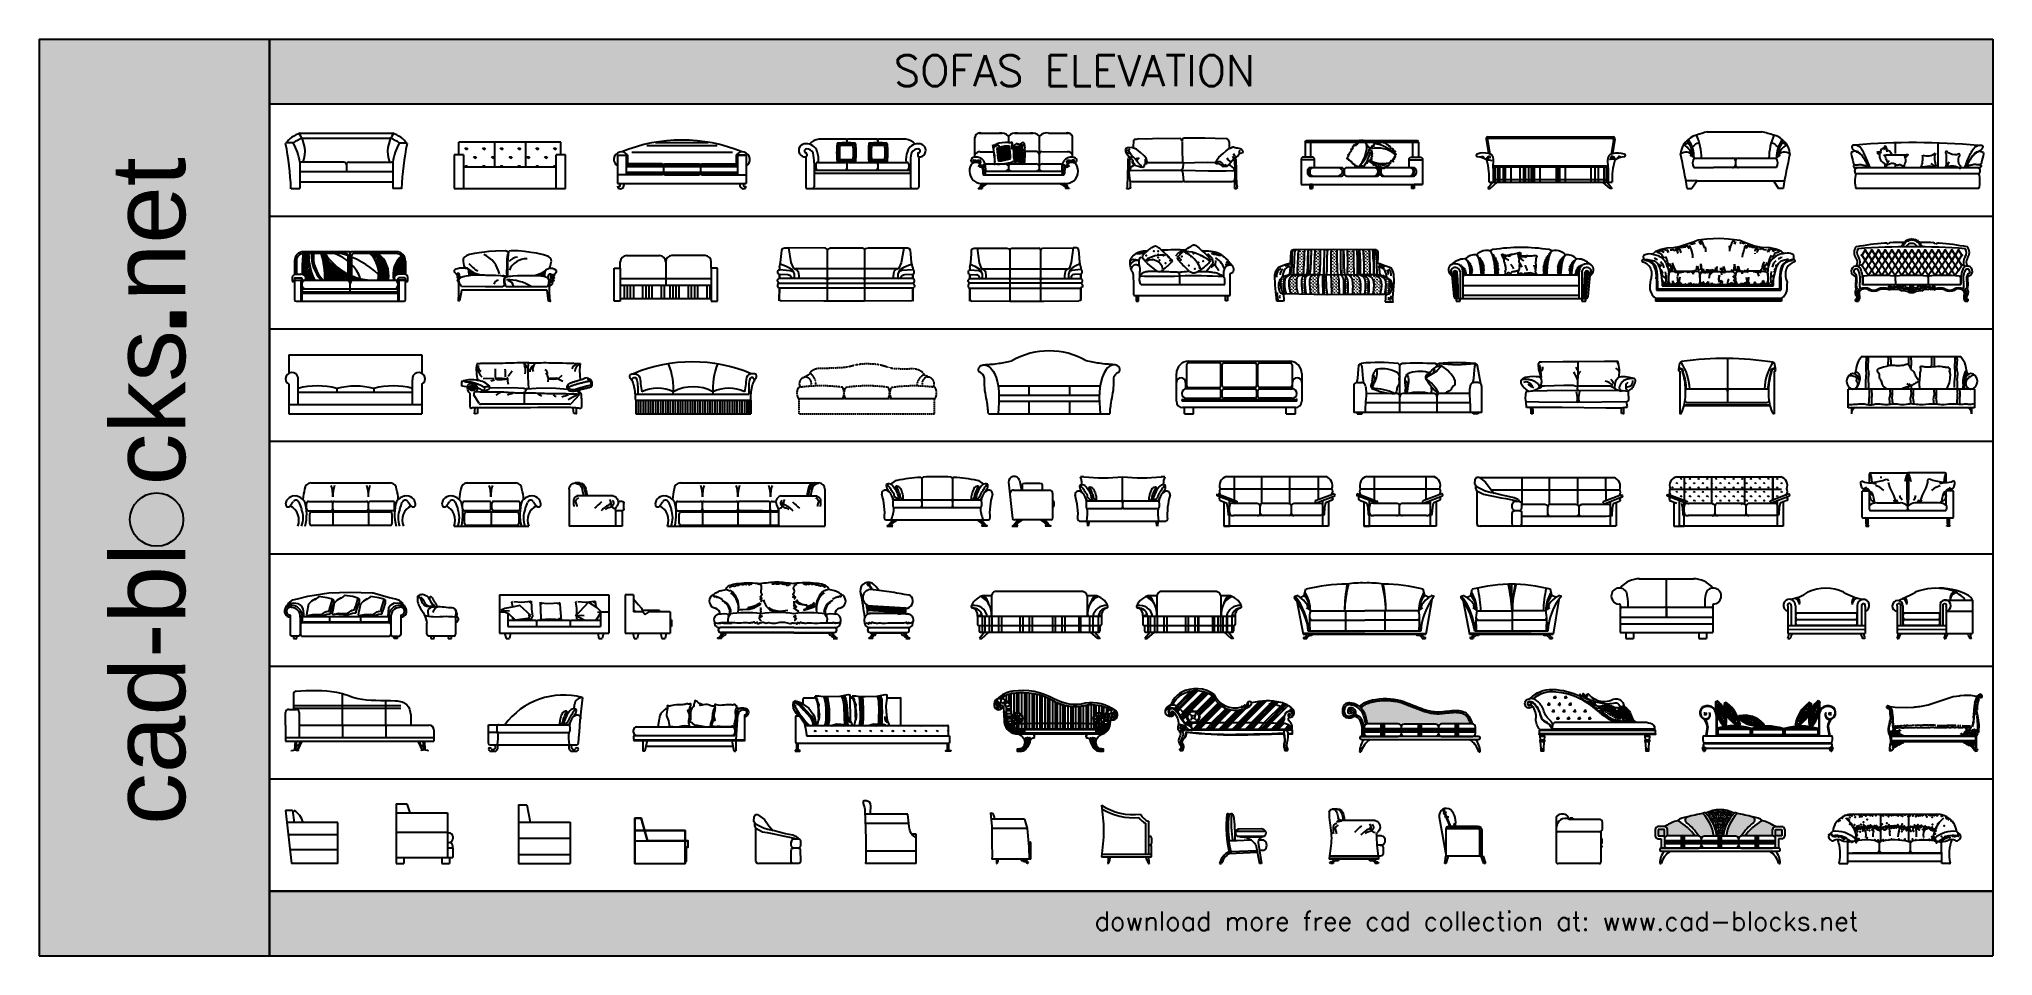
# Model space of a CAD drawing. Header units: millimetres. Extents: x 22852 to 54489, y 38200 to 53043.
import ezdxf

# ---------------------------------------------------------------- set-up
doc = ezdxf.new("R2010")
doc.units = ezdxf.units.MM
doc.set_wipeout_variables(frame=1)
doc.linetypes.add('M-HIDDEN', pattern=[1.875, 1.25, -0.625])
doc.layers.add('www.cad-blocks.net', color=7, linetype='Continuous')
doc.styles.get("Standard").update_dxf_attribs({"font": 'arial.ttf'})
pattern_1 = [(0, (-4248.14, -4820.33), (50, 100), [0, -100]), (0, (-4306.64, -4833.83), (50, 100), [0, -100]), (0, (-4274.14, -4834.83), (50, 100), [0, -100]), (0, (-4238.64, -4805.33), (50, 100), [0, -100]), (0, (-4280.14, -4839.83), (50, 100), [0, -100]), (0, (-4228.64, -4742.33), (50, 100), [0, -100]), (0, (-4259.14, -4750.33), (50, 100), [0, -100]), (0, (-4243.14, -4762.83), (50, 100), [0, -100]), (0, (-4324.64, -4764.83), (50, 100), [0, -100]), (0, (-4275.64, -4769.33), (50, 100), [0, -100]), (0, (-4294.64, -4794.83), (50, 100), [0, -100]), (0, (-4293.64, -4832.33), (50, 100), [0, -100]), (0, (-4256.14, -4836.33), (50, 100), [0, -100]), (0, (-4228.64, -4792.33), (50, 100), [0, -100]), (0, (-4322.14, -4807.83), (50, 100), [0, -100]), (0, (-4313.64, -4790.83), (50, 100), [0, -100]), (0, (-4274.64, -4797.83), (50, 100), [0, -100]), (0, (-4288.64, -4812.33), (50, 100), [0, -100]), (0, (-4296.64, -4779.33), (50, 100), [0, -100]), (0, (-4284.14, -4741.83), (50, 100), [0, -100]), (0, (-4318.14, -4828.83), (50, 100), [0, -100]), (0, (-4263.14, -4762.33), (50, 100), [0, -100]), (0, (-4309.64, -4760.83), (50, 100), [0, -100]), (0, (-4317.64, -4747.83), (50, 100), [0, -100]), (130.601294, (-4234.7876, -4773.6345), (-249.9999977, 300.0000018), [4.3903, -1839.5186]), (18.43495, (-4241.93, -4771.73), (250, 100), [4.5175, -627.938]), (90, (-4241.93, -4776.015), (50, 100), [4.2857, -195.7143]), (161.56505, (-4237.645, -4777.444), (-250.000002, 99.999993), [4.5175, -627.938]), (53.1301, (-4237.645, -4777.444), (50, 100), [4.7619, -495.2381]), (135, (-4233.835, -4828.396), (-50, 100), [4.0406, -278.8021]), (45, (-4239.55, -4828.396), (50, 100), [4.0406, -278.8021]), (135, (-4236.692, -4831.254), (-50, 100), [4.0406, -278.8021]), (45, (-4236.692, -4831.254), (50, 100), [4.0406, -278.8021]), (116.565, (-4281.93, -4761.25), (-7e-06, 200), [5.324, -106.4794]), (180, (-4284.31, -4756.49), (-50, 100), [5.7143, -94.2857]), (63.435, (-4292.41, -4761.25), (8e-08, 200), [5.324, -106.4794]), (116.565, (-4290.03, -4766.015), (-7e-06, 200), [5.324, -106.4794]), (0, (-4290.03, -4766.02), (50, 100), [5.7143, -94.2857]), (63.435, (-4284.31, -4766.015), (8e-08, 200), [5.324, -106.4794]), (107.10273, (-4244.3114, -4795.063), (-149.9999946, 500.000002), [6.4769, -2713.8172]), (143.97263, (-4246.216, -4788.8726), (-949.999989, 700), [6.4769, -1353.6701]), (180, (-4251.45, -4785.06), (-50, 100), [6.1905, -93.8095]), (36.02737, (-4262.883, -4788.8726), (949.9999943, 699.9999934), [6.4769, -1353.6701]), (71.56505, (-4264.788, -4794.587), (150, 500), [6.0234, -626.4321]), (107.10273, (-4262.883, -4800.7774), (-149.9999946, 500.000002), [6.4769, -2713.8172]), (143.97263, (-4257.645, -4804.587), (-949.999989, 700), [6.4769, -1353.6701]), (0, (-4257.64, -4804.59), (50, 100), [6.1905, -93.8095]), (36.02737, (-4251.454, -4804.587), (949.9999943, 699.9999934), [6.4769, -1353.6701]), (71.56505, (-4246.216, -4800.777), (150, 500), [6.0234, -626.4321]), (150.25512, (-4243.359, -4748.396), (-150, 99.999999), [3.8392, -802.3866]), (90, (-4246.69, -4750.3), (50, 100), [3.8095, -196.1905]), (29.74488, (-4246.692, -4750.301), (150, 100), [3.8392, -802.3866]), (116.565, (-4266.69, -4819.35), (-7e-06, 200), [5.324, -106.4794]), (168.69007, (-4269.073, -4814.587), (-450.000001, 99.999998), [4.8562, -1014.9476]), (41.185925, (-4277.6448, -4816.968), (1249.9999962, 1099.9999937), [5.062, -2120.9671]), (90, (-4277.645, -4821.73), (50, 100), [4.7619, -195.2381]), (138.814074, (-4273.8352, -4825.063), (-1249.9999815, 1100.0000103), [5.062, -2120.9671]), (16.699244, (-4273.8352, -4825.063), (1649.9999972, 499.9999976), [4.9716, -2083.0897]), (60.945396, (-4269.0733, -4823.6345), (50.0000002, 99.9999997), [4.9027, -2054.2233]), (109.983106, (-4308.597, -4777.444), (-250.0000013, 699.9999992), [5.5737, -2335.3663]), (155.556045, (-4310.502, -4772.206), (-650.000003, 299.999994), [5.7538, -2410.8553]), (24.443955, (-4320.978, -4772.206), (650.000001, 299.9999988), [5.7538, -2410.8553]), (70.016893, (-4322.883, -4777.444), (250.0000012, 699.9999994), [5.5737, -2335.3663]), (109.983106, (-4320.978, -4782.682), (-250.0000013, 699.9999992), [5.5737, -2335.3663]), (160.01689, (-4315.74, -4784.587), (-250.000001, 99.999996), [5.5737, -1164.8963]), (19.98311, (-4315.74, -4784.587), (250, 100), [5.5737, -1164.8963]), (70.016893, (-4310.502, -4782.682), (250.0000012, 699.9999994), [5.5737, -2335.3663]), (122.00538, (-4271.454, -4786.492), (-50.000007, 99.999995), [4.4924, -938.9057]), (18.43495, (-4278.121, -4784.11), (250, 100), [4.5175, -627.938]), (90, (-4278.12, -4788.396), (50, 100), [4.2857, -195.7143]), (161.56505, (-4273.835, -4789.825), (-250.000002, 99.999993), [4.5175, -627.938]), (54.46232, (-4273.835, -4789.825), (349.9999998, 499.9999997), [4.0963, -1716.3687]), (116.565, (-4300.5, -4810.78), (-7e-06, 200), [5.324, -106.4794]), (180, (-4302.88, -4806.02), (-50, 100), [5.2381, -94.7619]), (59.03624, (-4310.978, -4810.777), (50, 99.9999995), [5.5533, -1160.637]), (120.96376, (-4308.121, -4815.539), (-50.000007, 99.999995), [5.5533, -1160.637]), (0, (-4308.12, -4815.54), (50, 100), [5.2381, -94.7619]), (63.435, (-4302.88, -4815.54), (8e-08, 200), [5.324, -106.4794])]

# ---------------------------------------------------------------- blocks, each defined once
blk = doc.blocks.new('A$C38165E7B')
for p, q in [((1, 753), (113, 120)), ((57, 881), (173, 600)), ((67, 885), (184, 600)), ((110, 560), (110, 120)), ((629, 560), (110, 560)), ((260, 600), (150, 600)), ((260, 590), (150, 590)), ((259, 598), (552, 598)), ((259, 598), (552, 598)), ((629, 600), (260, 600)), ((629, 590), (260, 590)), ((659, 120), (659, 530)), ((689, 120), (689, 530)), ((699, 120), (699, 530)), ((90, 0), (110, 120)), ((146, 120), (110, 0)), ((110, 120), (146, 120)), ((714, 120), (113, 120)), ((725, 0), (679, 120)), ((714, 120), (752, 0)), ((110, 0), (90, 0)), ((752, 0), (725, 0))]:
    blk.add_line(p, q)
for centre, radius, start, end in [((120, 774), 120, 55.3713, 189.8192), ((69, 783), 29.1, 49.8428, 97.3436), ((80, 781), 24.7, 74.4222, 122.1425), ((103, 851), 27.7, 125.2673, 162.1372), ((182, 737), 161, 123.5904, 130.7203), ((88, 725), 35.5, 51.9645, 92.6346), ((101, 744), 12.8, 29.9671, 150.0329), ((137, 791), 46.1, 114.4314, 149.7715), ((154, 707), 46.4, 83.208, 127.7311), ((98, 564), 182, 74.4357, 81.42), ((-16, 673), 285, 344.5565, 44.3715), ((199, 593), 61.3, 6.4429, 59.3135), ((150, 560), 40, 90, 180), ((629, 530), 70, 0, 90), ((629, 530), 60, 0, 90), ((629, 530), 30, 0, 90)]:
    blk.add_arc(centre, radius, start, end)
blk = doc.blocks.new('A$C21DD57CF')
at = {"linetype": 'Continuous'}
for p, q in [((0, 682), (8, 763)), ((0, 682), (8, 763)), ((37, 628), (0, 682)), ((37, 628), (0, 682)), ((8, 763), (29, 794)), ((8, 763), (29, 794)), ((16, 616), (16, 655)), ((16, 616), (16, 655)), ((29, 794), (63, 792)), ((29, 794), (63, 792)), ((74, 786), (2250, 786)), ((74, 786), (173, 714)), ((74, 786), (2250, 786)), ((74, 786), (173, 714)), ((173, 714), (247, 611)), ((173, 714), (247, 611)), ((640, 786), (761, 786)), ((640, 786), (761, 786)), ((761, 786), (761, 356)), ((761, 786), (761, 356)), ((1211, 356), (1211, 786)), ((1211, 786), (1661, 786)), ((1211, 356), (1211, 786)), ((1211, 786), (1661, 786)), ((1661, 786), (1661, 347)), ((1661, 786), (1661, 347)), ((2116, 783), (2119, 410)), ((2116, 783), (2119, 410)), ((35, 572), (16, 616)), ((35, 572), (16, 616)), ((35, 574), (141, 516)), ((35, 574), (141, 516)), ((36, 32), (36, 574)), ((36, 32), (36, 574)), ((36, 32), (36, 400)), ((36, 32), (36, 400)), ((159, 572), (37, 631)), ((159, 572), (37, 631)), ((141, 516), (218, 501)), ((141, 516), (218, 501)), ((228, 550), (159, 572)), ((228, 550), (159, 572)), ((218, 501), (326, 479)), ((218, 501), (326, 479)), ((334, 528), (228, 550)), ((334, 528), (228, 550)), ((247, 611), (314, 530)), ((247, 611), (314, 530)), ((274, 586), (2345, 589)), ((274, 586), (2345, 589)), ((326, 479), (422, 460)), ((326, 479), (422, 460)), ((414, 506), (334, 528)), ((414, 506), (334, 528)), ((517, 484), (414, 506)), ((517, 484), (414, 506)), ((422, 460), (501, 445)), ((422, 460), (501, 445)), ((501, 445), (660, 413)), ((501, 445), (660, 413)), ((636, 460), (517, 484)), ((636, 460), (517, 484)), ((617, 384), (606, 354)), ((617, 384), (606, 354)), ((606, 294), (606, 354)), ((606, 294), (606, 354)), ((646, 398), (617, 384)), ((646, 398), (617, 384)), ((703, 430), (636, 460)), ((703, 430), (636, 460)), ((660, 413), (685, 398)), ((660, 413), (685, 398)), ((701, 430), (719, 398)), ((701, 430), (719, 398)), ((703, 427), (703, 430)), ((703, 427), (703, 430)), ((719, 398), (731, 398)), ((719, 398), (731, 398)), ((731, 398), (748, 389)), ((731, 398), (748, 389)), ((748, 389), (757, 371)), ((748, 389), (757, 371)), ((757, 371), (756, 287)), ((757, 371), (756, 287)), ((761, 356), (1134, 356)), ((761, 356), (1134, 356)), ((797, 356), (1134, 356)), ((797, 356), (1134, 356)), ((1134, 356), (1160, 345)), ((1134, 356), (1160, 345)), ((1160, 345), (1180, 324)), ((1160, 345), (1180, 324)), ((1180, 324), (1186, 313)), ((1180, 324), (1186, 313)), ((1225, 356), (1633, 356)), ((1225, 356), (1633, 356)), ((1633, 356), (1667, 345)), ((1633, 356), (1667, 345)), ((1667, 345), (1685, 326)), ((1667, 345), (1685, 326)), ((1684, 324), (1705, 338)), ((1684, 324), (1705, 338)), ((1685, 326), (1685, 159)), ((1685, 326), (1685, 159)), ((1705, 338), (1733, 356)), ((1705, 338), (1733, 356)), ((1733, 356), (2144, 356)), ((1733, 356), (2111, 356)), ((1733, 356), (2144, 356)), ((1733, 356), (2111, 356)), ((2076, 394), (2074, 374)), ((2076, 394), (2074, 374)), ((2074, 374), (2078, 364)), ((2074, 374), (2078, 364)), ((2346, 495), (2076, 394)), ((2346, 495), (2076, 394)), ((2078, 364), (2082, 357)), ((2078, 364), (2082, 357)), ((2082, 357), (2343, 458)), ((2082, 357), (2343, 458)), ((2119, 356), (2119, 371)), ((2119, 356), (2119, 371)), ((2144, 356), (2178, 351)), ((2144, 356), (2178, 351)), ((2178, 351), (2192, 333)), ((2178, 351), (2192, 333)), ((2192, 333), (2194, 320)), ((2192, 333), (2194, 320)), ((2194, 348), (2193, 348)), ((2194, 348), (2193, 348)), ((2242, 360), (2225, 287)), ((2242, 360), (2225, 287)), ((2286, 378), (2242, 360)), ((2286, 378), (2242, 360)), ((2346, 403), (2288, 378)), ((2346, 403), (2288, 378)), ((2288, 378), (2289, 5)), ((2288, 378), (2289, 5)), ((2356, 445), (2343, 458)), ((2356, 445), (2343, 458)), ((2346, 495), (2346, 509)), ((2346, 495), (2346, 509)), ((2356, 428), (2356, 445)), ((2356, 428), (2356, 445)), ((2394, 499), (2386, 508)), ((2394, 499), (2386, 508)), ((2393, 477), (2397, 489)), ((2393, 477), (2397, 489)), ((2397, 489), (2394, 499)), ((2397, 489), (2394, 499)), ((35, 34), (51, 7)), ((35, 34), (51, 7)), ((51, 7), (84, 0)), ((51, 7), (84, 0)), ((732, 0), (83, 0)), ((732, 0), (83, 0)), ((605, 205), (613, 235)), ((605, 205), (613, 235)), ((605, 27), (615, 10)), ((605, 27), (615, 10)), ((606, 294), (609, 276)), ((606, 294), (609, 276)), ((606, 25), (606, 208)), ((606, 25), (606, 208)), ((732, 0), (606, 0)), ((732, 0), (606, 0)), ((609, 276), (619, 264)), ((609, 276), (619, 264)), ((613, 235), (619, 244)), ((613, 235), (619, 244)), ((615, 10), (636, 0)), ((615, 10), (636, 0)), ((619, 264), (644, 249)), ((619, 264), (644, 249)), ((619, 244), (640, 249)), ((619, 244), (640, 249)), ((736, 250), (642, 250)), ((736, 250), (642, 250)), ((731, 0), (748, 10)), ((731, 0), (748, 10)), ((733, 249), (748, 244)), ((733, 249), (748, 244)), ((735, 249), (752, 264)), ((735, 249), (752, 264)), ((748, 244), (754, 233)), ((748, 244), (754, 233)), ((748, 10), (756, 27)), ((748, 10), (756, 27)), ((752, 264), (756, 287)), ((752, 264), (756, 287)), ((2131, 156), (752, 156)), ((2131, 156), (752, 156)), ((754, 233), (756, 24)), ((754, 233), (756, 24)), ((1152, 156), (1171, 160)), ((1152, 156), (1171, 160)), ((1171, 160), (1183, 174)), ((1171, 160), (1183, 174)), ((1183, 174), (1185, 192)), ((1183, 174), (1185, 192)), ((1185, 192), (1185, 315)), ((1185, 192), (1185, 315)), ((1185, 192), (1200, 160)), ((1185, 192), (1200, 160)), ((1200, 160), (1232, 156)), ((1200, 160), (1232, 156)), ((1676, 174), (1649, 154)), ((1676, 174), (1649, 154)), ((1687, 195), (1676, 174)), ((1687, 195), (1676, 174)), ((1684, 195), (1705, 164)), ((1684, 195), (1705, 164)), ((1705, 164), (1736, 154)), ((1705, 164), (1736, 154)), ((2170, 161), (2131, 156)), ((2170, 161), (2131, 156)), ((2191, 178), (2170, 161)), ((2191, 178), (2170, 161)), ((2194, 194), (2191, 178)), ((2194, 194), (2191, 178)), ((2210, 156), (2194, 156)), ((2210, 156), (2194, 156)), ((2218, 183), (2210, 156)), ((2218, 183), (2210, 156)), ((2225, 287), (2218, 183)), ((2225, 287), (2218, 183))]:
    blk.add_line(p, q, dxfattribs=at)
for p, q in [((63, 792), (74, 786)), ((63, 792), (74, 786)), ((719, 398), (646, 398)), ((719, 398), (646, 398)), ((2194, 400), (2194, 5)), ((2194, 400), (2194, 5)), ((2343, 458), (2393, 477)), ((2343, 458), (2393, 477)), ((2346, 495), (2386, 508)), ((2346, 495), (2386, 508)), ((2354, 413), (2346, 403)), ((2354, 413), (2346, 403)), ((2356, 428), (2354, 413)), ((2356, 428), (2354, 413)), ((740, 5), (2289, 5)), ((740, 5), (2289, 5))]:
    blk.add_line(p, q)
for centre, radius, start, end in [((2206, 643), 150, 338.8976, 73.2177), ((2206, 643), 150, 338.8976, 73.2177), ((2286, 548), 72.2, 326.352, 34.4802), ((2286, 548), 72.2, 326.352, 34.4802)]:
    blk.add_arc(centre, radius, start, end, dxfattribs=at)
blk.add_arc((1228, 313), 43.2, 92.4362, 179.0526)
blk.add_arc((1228, 313), 43.2, 92.4362, 179.0526)
blk = doc.blocks.new('A$C29DB25D0')
for p, q in [((0, 712, -686), (65, 123, -686)), ((177, 744, -686), (209, 583, -686)), ((80, 583, -686), (663, 583, -686)), ((713, 533, -686), (712, 123, -686)), ((731, 395, -686), (731, 330, -686)), ((55, 0, -686), (152, 0, -686)), ((683, 100, -686), (94, 100, -686)), ((688, 0, -686), (591, 0, -686))]:
    blk.add_line(p, q)
for centre, radius, start, end in [((91, 717, -686), 90.7, 17.1032, 183.3023), ((1163, 588, -686), 944, 173.9939, 180.2532), ((383, -1551, -686), 2243, 85.8693, 94.0565), ((-454, 582, -686), 1004, 0.0604, 5.9486), ((80, 524, -686), 59, 89.7307, 188.1838), ((663, 533, -686), 50, 359.9629, 89.9629), ((701, 330, -686), 30, 292.4732, 359.9629), ((701, 395, -686), 30, 359.9629, 67.4527), ((104, -57, -686), 75.5, 49.7054, 130.2204), ((94, 130, -686), 30, 193.7457, 269.9629), ((359, -142, -686), 313, 129.3234, 149.5379), ((308, -107, -686), 249, 124.3357, 150.1133), ((302, -108, -686), 244, 122.1859, 148.7467), ((330, -145, -686), 270, 118.3829, 142.0731), ((353, -156, -686), 290, 117.9462, 143.4908), ((378, -181, -686), 322, 119.1929, 142.4188), ((364, -181, -686), 322, 37.507, 60.7329), ((390, -156, -686), 290, 36.435, 61.9796), ((413, -145, -686), 270, 37.8528, 61.5429), ((441, -109, -686), 244, 31.1791, 57.7399), ((435, -107, -686), 249, 29.8125, 55.5901), ((384, -142, -686), 313, 30.3879, 50.6024), ((639, -58, -686), 75.5, 49.7054, 130.2204), ((683, 130, -686), 30, 269.9629, 346.1801)]:
    blk.add_arc(centre, radius, start, end)
blk = doc.blocks.new('A$C7AA26C46')
for p, q in [((699, 916), (831, 959)), ((831, 959), (908, 992)), ((908, 992), (1051, 1010)), ((955, 920), (919, 967)), ((961, 981), (948, 971)), ((948, 971), (955, 920)), ((990, 927), (961, 981)), ((1051, 1010), (1256, 1021)), ((1256, 1021), (1402, 1010)), ((1402, 1010), (1587, 986)), ((1484, 982), (1448, 936)), ((1501, 972), (1484, 982)), ((1515, 968), (1498, 925)), ((1498, 925), (1515, 968)), ((1583, 932), (1605, 950)), ((1587, 986), (1686, 947)), ((1605, 950), (1626, 943)), ((1658, 936), (1675, 951)), ((167, 754), (227, 809)), ((200, 700), (225, 688)), ((225, 688), (253, 677)), ((227, 809), (312, 840)), ((309, 815), (242, 798)), ((242, 798), (288, 776)), ((288, 776), (323, 751)), ((300, 645), (321, 615)), ((352, 791), (309, 815)), ((312, 840), (409, 866)), ((365, 830), (316, 837)), ((316, 837), (330, 809)), ((323, 751), (359, 698)), ((330, 809), (352, 791)), ((401, 823), (365, 830)), ((376, 723), (405, 677)), ((401, 837), (430, 787)), ((430, 787), (401, 837)), ((405, 677), (416, 623)), ((409, 866), (519, 870)), ((458, 833), (479, 830)), ((479, 830), (501, 844)), ((501, 844), (515, 823)), ((515, 823), (554, 830)), ((519, 870), (603, 888)), ((554, 830), (532, 844)), ((572, 823), (550, 852)), ((561, 870), (586, 859)), ((589, 837), (572, 819)), ((586, 773), (572, 823)), ((572, 819), (593, 819)), ((586, 859), (611, 845)), ((603, 888), (699, 916)), ((653, 863), (611, 873)), ((611, 845), (629, 784)), ((667, 877), (653, 863)), ((710, 877), (667, 877)), ((731, 884), (699, 899)), ((699, 899), (710, 877)), ((728, 909), (763, 852)), ((763, 852), (731, 884)), ((767, 906), (799, 831)), ((777, 941), (802, 927)), ((799, 831), (820, 752)), ((802, 927), (827, 927)), ((820, 752), (817, 703)), ((827, 927), (838, 945)), ((838, 945), (862, 931)), ((1008, 881), (990, 927)), ((1019, 860), (1008, 881)), ((1022, 881), (1019, 860)), ((1037, 846), (1022, 881)), ((1037, 800), (1037, 846)), ((1420, 897), (1417, 811)), ((1424, 850), (1420, 897)), ((1434, 890), (1424, 850)), ((1448, 936), (1434, 890)), ((1626, 943), (1658, 936)), ((1630, 712), (1633, 761)), ((1633, 761), (1647, 790)), ((1647, 790), (1655, 836)), ((1655, 836), (1668, 861)), ((1668, 883), (1686, 911)), ((1668, 861), (1668, 883)), ((1686, 947), (1825, 898)), ((1704, 890), (1690, 861)), ((1690, 861), (1718, 890)), ((1725, 918), (1704, 890)), ((1718, 890), (1747, 901)), ((1747, 901), (1739, 883)), ((1739, 883), (1782, 883)), ((1782, 883), (1793, 869)), ((1793, 869), (1839, 876)), ((1825, 898), (1950, 870)), ((1832, 840), (1828, 812)), ((1828, 780), (1828, 769)), ((1853, 865), (1832, 840)), ((1885, 880), (1853, 865)), ((1864, 837), (1864, 855)), ((1871, 816), (1864, 837)), ((1864, 787), (1878, 829)), ((1888, 851), (1871, 816)), ((1878, 829), (1888, 851)), ((1906, 840), (1906, 851)), ((1906, 851), (1924, 840)), ((1924, 840), (1938, 851)), ((1938, 851), (1956, 855)), ((2074, 866), (1950, 870)), ((1956, 855), (1967, 837)), ((1978, 635), (1959, 602)), ((1967, 837), (2016, 830)), ((2049, 633), (2028, 573)), ((2037, 807), (2059, 848)), ((2043, 792), (2037, 807)), ((2059, 831), (2043, 792)), ((2063, 684), (2049, 633)), ((2080, 838), (2059, 831)), ((2095, 744), (2063, 684)), ((2170, 840), (2074, 866)), ((2101, 844), (2080, 838)), ((2101, 834), (2101, 844)), ((2119, 829), (2101, 834)), ((2107, 710), (2152, 765)), ((2117, 805), (2138, 833)), ((2175, 829), (2117, 805)), ((2142, 847), (2119, 829)), ((2168, 653), (2131, 618)), ((2138, 833), (2142, 847)), ((2152, 765), (2158, 782)), ((2158, 782), (2218, 801)), ((2255, 809), (2170, 840)), ((2204, 822), (2175, 829)), ((2224, 820), (2204, 822)), ((2216, 687), (2207, 687)), ((2210, 609), (2256, 652)), ((2241, 702), (2216, 687)), ((2218, 801), (2233, 817)), ((2271, 707), (2241, 702)), ((2296, 772), (2255, 809)), ((2256, 652), (2372, 684)), ((145, 349), (132, 306)), ((234, 364), (234, 180)), ((253, 326), (253, 199)), ((297, 599), (280, 588)), ((280, 588), (322, 577)), ((294, 566), (307, 564)), ((304, 511), (317, 494)), ((317, 494), (338, 449)), ((317, 445), (334, 411)), ((321, 615), (340, 590)), ((328, 327), (353, 302)), ((333, 338), (333, 319)), ((333, 319), (341, 303)), ((334, 411), (355, 394)), ((340, 590), (357, 541)), ((355, 394), (379, 377)), ((374, 473), (387, 409)), ((379, 377), (391, 375)), ((389, 346), (382, 279)), ((387, 409), (389, 346)), ((410, 572), (390, 618)), ((409, 577), (423, 613)), ((429, 525), (410, 572)), ((423, 613), (430, 562)), ((437, 482), (429, 525)), ((438, 448), (429, 400)), ((429, 400), (429, 311)), ((435, 449), (431, 388)), ((431, 388), (431, 318)), ((431, 318), (444, 284)), ((450, 471), (435, 449)), ((448, 471), (438, 448)), ((441, 609), (469, 566)), ((448, 527), (452, 477)), ((486, 482), (448, 471)), ((452, 477), (469, 505)), ((469, 566), (476, 505)), ((487, 559), (476, 523)), ((476, 505), (491, 488)), ((545, 482), (486, 482)), ((494, 520), (487, 559)), ((490, 623), (516, 548)), ((505, 573), (490, 595)), ((491, 488), (494, 520)), ((501, 313), (503, 329)), ((503, 329), (510, 278)), ((508, 552), (505, 573)), ((551, 484), (508, 552)), ((516, 548), (551, 484)), ((543, 465), (535, 471)), ((554, 467), (543, 465)), ((915, 478), (545, 482)), ((575, 475), (554, 467)), ((560, 475), (558, 482)), ((586, 467), (560, 475)), ((571, 388), (582, 305)), ((584, 450), (575, 399)), ((581, 448), (586, 467)), ((607, 467), (584, 450)), ((614, 388), (598, 305)), ((660, 476), (607, 467)), ((624, 467), (665, 476)), ((665, 476), (677, 481)), ((710, 480), (735, 476)), ((735, 476), (748, 465)), ((748, 461), (737, 478)), ((737, 478), (769, 478)), ((748, 465), (763, 474)), ((755, 472), (748, 461)), ((763, 474), (778, 480)), ((799, 463), (812, 478)), ((852, 478), (805, 479)), ((806, 481), (828, 492)), ((827, 461), (814, 478)), ((852, 478), (827, 449)), ((831, 440), (827, 461)), ((827, 449), (831, 440)), ((828, 492), (842, 499)), ((831, 465), (852, 478)), ((831, 440), (831, 465)), ((842, 499), (863, 492)), ((863, 492), (881, 510)), ((881, 510), (888, 549)), ((888, 549), (899, 574)), ((899, 574), (906, 549)), ((906, 549), (909, 510)), ((909, 510), (927, 492)), ((944, 310), (939, 449)), ((942, 435), (984, 478)), ((942, 324), (942, 435)), ((966, 270), (942, 324)), ((949, 503), (959, 532)), ((956, 607), (970, 485)), ((956, 560), (956, 607)), ((959, 532), (956, 560)), ((988, 478), (959, 456)), ((984, 478), (995, 456)), ((988, 489), (991, 525)), ((1002, 478), (988, 489)), ((991, 525), (1002, 478)), ((994, 480), (1433, 480)), ((995, 456), (1012, 474)), ((1012, 474), (1023, 460)), ((1023, 460), (1052, 474)), ((1037, 510), (1080, 510)), ((1052, 474), (1055, 480)), ((1061, 480), (1066, 456)), ((1069, 310), (1073, 321)), ((1073, 321), (1075, 301)), ((1080, 510), (1101, 489)), ((1088, 374), (1099, 432)), ((1112, 480), (1099, 425)), ((1099, 432), (1112, 480)), ((1099, 425), (1127, 453)), ((1101, 489), (1133, 514)), ((1127, 453), (1155, 475)), ((1133, 514), (1186, 482)), ((1186, 482), (1197, 546)), ((1197, 546), (1215, 496)), ((1215, 496), (1219, 564)), ((1250, 422), (1240, 364)), ((1240, 364), (1244, 307)), ((1254, 418), (1243, 382)), ((1243, 382), (1243, 343)), ((1243, 343), (1244, 311)), ((1265, 463), (1283, 477)), ((1275, 509), (1279, 541)), ((1279, 541), (1296, 498)), ((1279, 328), (1285, 339)), ((1279, 313), (1279, 328)), ((1283, 477), (1289, 428)), ((1285, 339), (1297, 318)), ((1296, 498), (1318, 509)), ((1296, 477), (1325, 470)), ((1297, 318), (1298, 307)), ((1318, 509), (1321, 559)), ((1321, 559), (1350, 480)), ((1325, 470), (1339, 452)), ((1339, 452), (1350, 477)), ((1452, 490), (1463, 515)), ((1463, 515), (1470, 486)), ((1470, 486), (1496, 511)), ((1492, 397), (1471, 390)), ((1474, 390), (1499, 411)), ((1496, 344), (1485, 318)), ((1489, 397), (1502, 375)), ((1506, 404), (1492, 397)), ((1496, 511), (1499, 597)), ((1502, 375), (1496, 344)), ((1499, 597), (1502, 539)), ((1499, 411), (1499, 429)), ((1502, 539), (1513, 490)), ((1502, 333), (1513, 344)), ((1513, 319), (1513, 429)), ((1534, 501), (1552, 529)), ((1552, 529), (1555, 565)), ((1555, 565), (1570, 540)), ((1570, 540), (1570, 511)), ((1570, 511), (1577, 494)), ((1577, 494), (1606, 501)), ((1600, 481), (1622, 465)), ((1622, 465), (1625, 444)), ((1625, 444), (1629, 479)), ((1629, 479), (1695, 481)), ((1658, 500), (1665, 495)), ((1665, 495), (1665, 493)), ((1665, 493), (1669, 489)), ((1669, 489), (1675, 486)), ((1675, 486), (1684, 485)), ((1678, 481), (1676, 465)), ((1684, 485), (1696, 493)), ((1686, 388), (1702, 305)), ((1695, 481), (1722, 479)), ((1696, 493), (1703, 498)), ((1703, 498), (1712, 507)), ((1722, 479), (1704, 461)), ((1712, 507), (1722, 519)), ((1728, 388), (1718, 305)), ((1722, 519), (1721, 530)), ((1801, 481), (1831, 475)), ((1831, 475), (1860, 471)), ((1860, 471), (1873, 458)), ((1873, 458), (1893, 404)), ((1883, 450), (1879, 487)), ((1893, 404), (1883, 450)), ((1887, 470), (1901, 476)), ((1901, 476), (1922, 460)), ((1947, 530), (1918, 493)), ((1922, 460), (1929, 483)), ((1959, 602), (1947, 558)), ((1947, 558), (1947, 530)), ((1949, 484), (1988, 481)), ((1954, 310), (1955, 317)), ((1955, 317), (1956, 329)), ((1956, 329), (1969, 337)), ((1959, 558), (1974, 597)), ((1970, 577), (1959, 558)), ((1969, 333), (1967, 316)), ((1969, 337), (1969, 333)), ((1970, 616), (1970, 577)), ((1974, 597), (1970, 616)), ((1985, 558), (1972, 525)), ((1972, 525), (1974, 503)), ((1974, 503), (1990, 519)), ((1990, 519), (1982, 558)), ((2005, 581), (1985, 558)), ((1988, 481), (2030, 470)), ((2001, 515), (2013, 495)), ((2021, 626), (2005, 581)), ((2013, 495), (2016, 542)), ((2038, 333), (2029, 298)), ((2030, 470), (2040, 396)), ((2040, 396), (2038, 333)), ((2106, 394), (2075, 386)), ((2087, 433), (2083, 378)), ((2083, 378), (2087, 297)), ((2094, 482), (2087, 433)), ((2113, 324), (2091, 316)), ((2147, 437), (2106, 394)), ((2131, 618), (2108, 552)), ((2132, 344), (2113, 324)), ((2168, 506), (2129, 466)), ((2130, 354), (2165, 493)), ((2130, 252), (2130, 354)), ((2172, 532), (2147, 519)), ((2147, 519), (2149, 509)), ((2193, 580), (2157, 575)), ((2165, 493), (2186, 567)), ((2193, 580), (2168, 562)), ((2180, 599), (2193, 580)), ((2186, 567), (2210, 609)), ((2230, 326), (2230, 199)), ((2249, 364), (2249, 180)), ((2338, 349), (2351, 306)), ((132, 306), (131, 291)), ((2262, 46), (221, 46)), ((221, 46), (221, 0)), ((2262, 32), (221, 32)), ((2261, 0), (221, 0)), ((234, 180), (2249, 180)), ((253, 199), (2230, 199)), ((326, 269), (2129, 269)), ((326, 248), (2129, 248)), ((353, 302), (377, 309)), ((444, 284), (482, 271)), ((482, 271), (503, 273)), ((503, 273), (501, 313)), ((510, 278), (529, 273)), ((529, 273), (537, 295)), ((535, 273), (554, 271)), ((552, 288), (628, 288)), ((554, 271), (575, 278)), ((575, 278), (609, 269)), ((609, 269), (630, 280)), ((630, 280), (628, 295)), ((628, 295), (645, 276)), ((645, 276), (670, 271)), ((670, 271), (700, 269)), ((700, 269), (696, 287)), ((696, 287), (702, 269)), ((702, 269), (717, 269)), ((744, 274), (782, 274)), ((766, 274), (768, 305)), ((768, 305), (785, 278)), ((785, 278), (808, 272)), ((791, 293), (795, 267)), ((808, 272), (791, 293)), ((795, 267), (836, 272)), ((836, 272), (846, 287)), ((846, 287), (861, 272)), ((861, 272), (884, 274)), ((884, 274), (926, 268)), ((927, 269), (944, 310)), ((965, 279), (972, 283)), ((972, 283), (981, 292)), ((981, 297), (988, 305)), ((981, 292), (981, 297)), ((987, 298), (986, 293)), ((986, 293), (986, 286)), ((986, 286), (1005, 285)), ((997, 306), (987, 298)), ((988, 305), (998, 314)), ((1001, 312), (997, 306)), ((998, 314), (1001, 312)), ((1005, 285), (1012, 288)), ((1012, 288), (1020, 286)), ((1020, 286), (1026, 279)), ((1026, 279), (1037, 275)), ((1037, 275), (1042, 279)), ((1042, 279), (1053, 290)), ((1053, 290), (1066, 302)), ((1066, 302), (1069, 310)), ((1075, 301), (1078, 291)), ((1078, 291), (1076, 279)), ((1076, 279), (1080, 270)), ((1080, 270), (1090, 271)), ((1090, 271), (1098, 272)), ((1098, 272), (1105, 268)), ((1123, 283), (1124, 289)), ((1123, 270), (1123, 283)), ((1124, 289), (1130, 297)), ((1130, 297), (1133, 298)), ((1133, 298), (1136, 287)), ((1136, 287), (1137, 282)), ((1137, 282), (1145, 274)), ((1145, 274), (1158, 272)), ((1158, 272), (1176, 275)), ((1176, 275), (1201, 271)), ((1201, 271), (1215, 271)), ((1215, 271), (1230, 276)), ((1230, 276), (1257, 274)), ((1257, 274), (1267, 286)), ((1267, 286), (1280, 302)), ((1280, 302), (1279, 313)), ((1298, 307), (1295, 289)), ((1295, 289), (1300, 283)), ((1300, 283), (1306, 276)), ((1306, 276), (1311, 274)), ((1311, 274), (1312, 271)), ((1396, 279), (1432, 282)), ((1432, 282), (1443, 304)), ((1443, 304), (1471, 293)), ((1471, 293), (1483, 278)), ((1577, 272), (1581, 273)), ((1581, 273), (1591, 276)), ((1591, 276), (1598, 278)), ((1598, 278), (1607, 285)), ((1607, 285), (1610, 294)), ((1610, 294), (1611, 296)), ((1611, 296), (1615, 283)), ((1615, 283), (1620, 277)), ((1620, 277), (1628, 273)), ((1628, 273), (1636, 276)), ((1636, 276), (1644, 276)), ((1644, 276), (1652, 276)), ((1652, 276), (1657, 283)), ((1657, 283), (1658, 290)), ((1658, 290), (1665, 296)), ((1665, 296), (1670, 298)), ((1670, 298), (1674, 283)), ((1747, 288), (1671, 288)), ((1674, 283), (1675, 277)), ((1675, 277), (1679, 270)), ((1679, 270), (1690, 279)), ((1682, 285), (1683, 294)), ((1690, 279), (1682, 285)), ((1683, 294), (1695, 311)), ((1695, 311), (1695, 294)), ((1695, 294), (1710, 282)), ((1709, 276), (1714, 274)), ((1710, 274), (1709, 276)), ((1815, 286), (1826, 299)), ((1816, 277), (1815, 286)), ((1815, 272), (1816, 277)), ((1819, 302), (1827, 312)), ((1826, 299), (1819, 302)), ((1827, 312), (1831, 296)), ((1831, 296), (1836, 290)), ((1836, 290), (1840, 282)), ((1840, 282), (1844, 276)), ((1844, 276), (1845, 274)), ((1845, 274), (1850, 273)), ((1850, 273), (1861, 274)), ((1861, 274), (1862, 274)), ((1862, 274), (1874, 274)), ((1874, 274), (1880, 272)), ((1880, 272), (1886, 273)), ((1886, 273), (1888, 282)), ((1888, 282), (1890, 286)), ((1890, 286), (1894, 283)), ((1894, 283), (1899, 276)), ((1899, 276), (1899, 273)), ((1899, 273), (1908, 269)), ((1908, 269), (1917, 272)), ((1917, 272), (1920, 272)), ((1930, 296), (1931, 298)), ((1930, 287), (1930, 296)), ((1933, 281), (1930, 287)), ((1931, 298), (1941, 287)), ((1931, 273), (1933, 276)), ((1933, 276), (1933, 281)), ((1941, 287), (1942, 279)), ((1942, 279), (1947, 274)), ((1947, 274), (1952, 274)), ((1952, 274), (1955, 273)), ((1954, 291), (1954, 310)), ((1956, 282), (1954, 291)), ((1955, 273), (1956, 282)), ((1967, 316), (1971, 308)), ((1971, 299), (1969, 291)), ((1969, 291), (1973, 287)), ((2013, 279), (1969, 269)), ((1971, 308), (1971, 299)), ((1973, 287), (1977, 289)), ((1977, 289), (1982, 294)), ((1982, 294), (1984, 303)), ((1984, 303), (1984, 315)), ((2029, 298), (2013, 279)), ((2110, 308), (2130, 312)), ((2130, 312), (2110, 283)), ((2262, 46), (2261, 0)), ((2351, 306), (2351, 291))]:
    blk.add_line(p, q)
for centre, radius, start, end in [((16, 654), 16.1, 74.3819, 257.3514), ((-63, 410), 240, 33.5659, 71.8204), ((32, 676), 14.1, 93.7411, 209.7599), ((60, 717), 39.1, 144.0403, 223.628), ((52, 179), 491, 69.2171, 93.7737), ((37, 511), 159, 68.2758, 96.0775), ((-60, 236), 441, 64.9241, 79.5161), ((123, 576), 190, 67.7146, 120.0825), ((51, 467), 197, 50.7869, 76.7924), ((82, 511), 132, 12.7665, 70.4407), ((165, 487), 266, 43.8943, 83.5393), ((50, 452), 256, 18.074, 46.5037), ((171, 519), 241, 24.4309, 39.4467), ((2315, 493), 278, 123.2744, 182.0751), ((2360, 370), 407, 95.1594, 119.0126), ((2400, 511), 132, 109.5593, 167.2335), ((2432, 467), 197, 103.2076, 129.2131), ((2355, 581), 196, 66.2702, 99.2885), ((2545, 410), 240, 108.1796, 146.4341), ((2543, 236), 441, 100.4839, 115.0759), ((2446, 511), 159, 83.9225, 111.7242), ((2419, 720), 43.9, 317.3765, 69.8185), ((2450, 676), 14.1, 330.2401, 86.2589), ((2467, 654), 16.1, 282.6486, 105.6181), ((-105, 436), 265, 340.6874, 23.6708), ((88, 496), 151, 11.1786, 54.5384), ((-111, 409), 347, 352.5234, 22.115), ((-626, 353), 879, 358.2164, 11.3156), ((-586, 288), 913, 1.8963, 15.4919), ((3859, 266), 3533, 179.1482, 180.2932), ((388, 331), 60.6, 188.9761, 283.6708), ((384, 308), 40.5, 297.2801, 14.6739), ((1070, 348), 647, 168.045, 183.0274), ((888, 434), 51.9, 0.2866, 58.9351), ((987, 434), 45.6, 82.0783, 178.9547), ((1542, 281), 157, 150.8127, 178.3812), ((1440, 399), 80.7, 24.3143, 95.1058), ((1469, 313), 44.6, 282.6578, 7.613), ((1775, 390), 263, 162.2761, 207.3932), ((1624, 128), 356, 83.4291, 106.1819), ((1660, -18227), 18713, 89.1171, 90.0154), ((652, 343), 1393, 358.4904, 5.7706), ((3108, 353), 879, 168.6844, 181.7836), ((2593, 409), 347, 157.885, 187.4766), ((2395, 496), 151, 125.4616, 168.8214), ((2588, 436), 265, 156.3292, 199.3126), ((586, 239), 457, 173.808, 188.3021), ((376, 247), 253, 196.8809, 232.3092), ((590, 256), 49.5, 39.7371, 140.2629), ((1709, 256), 49.5, 39.7371, 140.2629), ((2087, 315), 43.4, 191.6527, 345.4861), ((2107, 247), 253, 307.6908, 343.1191), ((1896, 239), 457, 351.6979, 6.192)]:
    blk.add_arc(centre, radius, start, end)
blk = doc.blocks.new('A$C03D54F2B')
for p, q in [((0, 200), (0, 650)), ((164, 791), (164, 456)), ((691, 821), (194, 821)), ((200, 850), (1829, 850)), ((721, 456), (721, 791)), ((741, 456), (741, 791)), ((771, 821), (1268, 821)), ((1298, 791), (1298, 456)), ((1318, 456), (1318, 791)), ((1348, 821), (1844, 821)), ((1874, 791), (1874, 456)), ((2029, 650), (2029, 200)), ((150, 506), (150, 400)), ((691, 400), (161, 400)), ((194, 426), (691, 426)), ((721, 280), (721, 370)), ((741, 280), (741, 370)), ((1268, 426), (771, 426)), ((771, 400), (1268, 400)), ((1298, 370), (1298, 280)), ((1318, 280), (1318, 370)), ((1844, 426), (1348, 426)), ((1348, 400), (1877, 400)), ((1879, 400), (1879, 506)), ((1929, 100), (100, 100)), ((101, 232), (1938, 232)), ((1938, 205), (101, 205)), ((129, 0), (129, 100)), ((161, 250), (691, 250)), ((279, 0), (279, 100)), ((1268, 250), (771, 250)), ((1877, 250), (1348, 250)), ((1779, 0), (1779, 100)), ((1929, 0), (1929, 100)), ((129, 0), (279, 0)), ((1779, 0), (1929, 0))]:
    blk.add_line(p, q)
for centre, radius, start, end in [((200, 650), 200, 90, 180), ((194, 791), 30, 90, 180), ((691, 791), 30, 0, 90), ((771, 791), 30, 90, 180), ((1268, 791), 30, 360, 90), ((1348, 791), 30, 90, 180), ((1829, 650), 200, 0, 90), ((1844, 791), 30, 0, 90), ((75, 506), 75, 0, 180), ((161, 325), 75, 90, 270), ((194, 456), 30, 180, 270), ((691, 456), 30, 270, 360), ((691, 370), 30, 360, 90), ((771, 456), 30, 180, 270), ((771, 370), 30, 90, 180), ((1268, 456), 30, 270, 0), ((1268, 370), 30, 360, 90), ((1348, 456), 30, 180, 270), ((1348, 370), 30, 90, 180), ((1844, 456), 30, 270, 0), ((1877, 325), 75, 270, 90), ((1954, 506), 75, 0, 180), ((100, 200), 100, 180, 270), ((101, 219), 13.5, 90, 270), ((691, 280), 30, 270, 0), ((771, 280), 30, 180, 270), ((1268, 280), 30, 270, 0), ((1348, 280), 30, 180, 270), ((1929, 200), 100, 270, 0), ((1938, 219), 13.5, 270, 90)]:
    blk.add_arc(centre, radius, start, end)
blk = doc.blocks.new('A$C1BB30A03')
for p, q in [((54, 711), (120, 741)), ((54, 711), (120, 741)), ((120, 741), (136, 807)), ((120, 741), (136, 807)), ((1651, 741), (1635, 807)), ((1651, 741), (1635, 807)), ((1718, 711), (1651, 741)), ((1718, 711), (1651, 741)), ((267, 125), (93, 125)), ((267, 125), (93, 125)), ((267, 125), (185, 0)), ((267, 125), (185, 0)), ((267, 125), (1504, 125)), ((267, 125), (1504, 125)), ((1504, 125), (1586, 0)), ((1504, 125), (1679, 125)), ((1504, 125), (1586, 0)), ((1504, 125), (1679, 125))]:
    blk.add_line(p, q)
at = {"linetype": 'Continuous'}
for p, q in [((431, 918), (1311, 918)), ((431, 918), (1311, 918)), ((217, 343), (534, 343)), ((217, 343), (534, 343)), ((231, 493), (1540, 493)), ((231, 493), (1540, 493)), ((1554, 343), (536, 343)), ((1554, 343), (536, 343)), ((891, 458), (891, 378)), ((891, 458), (891, 378)), ((109, 0), (185, 0)), ((109, 0), (185, 0)), ((1662, 0), (1586, 0)), ((1662, 0), (1586, 0))]:
    blk.add_line(p, q, dxfattribs=at)
for centre, radius, start, end in [((337, 535), 338, 103.4097, 175.4614), ((337, 535), 338, 103.4097, 175.4614), ((342, 551), 193, 102.7465, 172.1669), ((342, 551), 193, 102.7465, 172.1669), ((-569, 489), 909, 0.2054, 24.33), ((-569, 489), 909, 0.2054, 24.33), ((2341, 489), 909, 155.67, 179.7946), ((2341, 489), 909, 155.67, 179.7946), ((1429, 551), 193, 7.8331, 77.2535), ((1429, 551), 193, 7.8331, 77.2535), ((1434, 535), 338, 4.5386, 76.5903), ((1434, 535), 338, 4.5386, 76.5903), ((88, 451), 141, 35.3315, 128.5438), ((88, 451), 141, 35.3315, 128.5438), ((-9161, -1513), 9393, 9.2703, 12.7606), ((-9161, -1513), 9393, 9.2703, 12.7606), ((309, 410), 113, 133.0041, 216.3357), ((309, 410), 113, 133.0041, 216.3357), ((845, 445), 47.4, 14.5234, 91.5052), ((845, 445), 47.4, 14.5234, 91.5052), ((845, 390), 47.4, 268.4948, 345.4766), ((845, 390), 47.4, 268.4948, 345.4766), ((937, 445), 47.4, 88.4948, 165.4766), ((937, 445), 47.4, 88.4948, 165.4766), ((937, 390), 47.4, 194.5234, 271.5052), ((937, 390), 47.4, 194.5234, 271.5052), ((1463, 410), 113, 323.6643, 46.9959), ((1463, 410), 113, 323.6643, 46.9959), ((1683, 451), 141, 51.4562, 144.6685), ((1683, 451), 141, 51.4562, 144.6685), ((10932, -1513), 9393, 167.2394, 170.7297), ((10932, -1513), 9393, 167.2394, 170.7297)]:
    blk.add_arc(centre, radius, start, end, dxfattribs=at)
for centre, radius, start, end in [((-168, 367), 409, 18.4113, 57.8029), ((-168, 367), 409, 18.4113, 57.8029), ((-173, 481), 392, 2.8353, 41.6016), ((-173, 481), 392, 2.8353, 41.6016), ((-215, 492), 433, 1.0392, 38.3276), ((-215, 492), 433, 1.0392, 38.3276), ((-277, 507), 496, 359.0527, 34.4749), ((-277, 507), 496, 359.0527, 34.4749), ((731, -333), 1287, 103.4529, 111.5231), ((731, -333), 1287, 103.4529, 111.5231), ((1067, -388), 1329, 70.3927, 79.4111), ((1067, -388), 1329, 70.3927, 79.4111), ((1939, 367), 409, 122.1971, 161.5887), ((1939, 367), 409, 122.1971, 161.5887), ((2049, 507), 496, 145.5251, 180.9473), ((2049, 507), 496, 145.5251, 180.9473), ((1986, 492), 433, 141.6724, 178.9608), ((1986, 492), 433, 141.6724, 178.9608), ((1944, 481), 392, 138.3984, 177.1647), ((1944, 481), 392, 138.3984, 177.1647), ((40, 314), 256, 44.2103, 63.2132), ((40, 314), 256, 44.2103, 63.2132), ((-61, 354), 315, 26.2479, 45.1562), ((-61, 354), 315, 26.2479, 45.1562), ((86, 421), 151, 28.5137, 56.6581), ((86, 421), 151, 28.5137, 56.6581), ((1731, 314), 256, 116.7868, 135.7897), ((1731, 314), 256, 116.7868, 135.7897), ((1832, 354), 315, 134.8438, 153.7521), ((1832, 354), 315, 134.8438, 153.7521), ((1685, 421), 151, 123.3419, 151.4863), ((1685, 421), 151, 123.3419, 151.4863)]:
    blk.add_arc(centre, radius, start, end)
blk = doc.blocks.new('A$C624B6646')
for p, q in [((153, 697), (704, 697)), ((161, 698), (700, 698)), ((700, 688), (780, 668)), ((738, 711), (780, 668)), ((769, 889), (830, 881)), ((830, 881), (850, 881)), ((900, 831), (900, 745)), ((0, 400), (0, 350)), ((50, 450), (132, 450)), ((23, 250), (23, 170)), ((50, 300), (125, 300)), ((73, 120), (100, 120)), ((100, 120), (100, 82)), ((100, 82), (900, 82)), ((100, 82), (100, 70)), ((100, 70), (900, 70)), ((104, 120), (900, 120)), ((113, 1), (156, 0)), ((157, 12), (156, 0)), ((166, 27), (157, 12)), ((260, 82), (239, 50)), ((729, 82), (750, 50)), ((823, 27), (832, 12)), ((832, 12), (834, 0)), ((834, 0), (876, 1)), ((900, 82), (900, 70))]:
    blk.add_line(p, q)
for centre, radius, start, end in [((183, 593), 109, 106.2053, 229.88), ((1468, 575), 827, 165.0137, 171.498), ((769, 789), 100, 90, 180), ((1490, 575), 827, 165.0137, 171.498), ((799, 781), 108, 99.7535, 175.837), ((704, 747), 50, 270, 355.0653), ((983, 723), 230, 152.1091, 175.0653), ((830, 831), 50, 90, 180), ((850, 831), 50, 0, 90), ((50, 400), 50, 90, 180), ((50, 350), 50, 180, 270), ((81, 471), 50, 1.791, 49.88), ((73, 250), 50, 90, 180), ((73, 170), 50, 180, 270), ((97, 118), 97.9, 273.831, 296.417), ((118, 16), 15.5, 163.7636, 251.7535), ((230, -4), 95.2, 115.8946, 159.312), ((224, -28), 79.9, 78.8551, 136.1209), ((765, -28), 79.9, 43.8791, 101.1449), ((760, -4), 95.2, 20.688, 64.1054), ((893, 118), 97.9, 243.583, 266.169), ((871, 16), 15.5, 288.2465, 16.2364)]:
    blk.add_arc(centre, radius, start, end)
for points in [[(203, 637), (182, 596), (224, 526), (287, 505), (315, 484)], [(245, 644), (231, 582), (294, 540), (350, 498), (385, 463)], [(774, 650), (816, 629), (837, 545), (830, 482)], [(900, 745), (864, 411), (900, 82)], [(147, 498), (189, 512), (217, 554), (217, 602)], [(378, 609), (489, 505)], [(753, 622), (802, 573), (788, 510), (781, 482)]]:
    blk.add_spline(points, degree=3)
blk.add_open_spline([(131, 473), (135, 356), (120, 238), (104, 120)], degree=3)
blk = doc.blocks.new('A$C4C705FAE')
blk.add_blockref('A$C624B6646', (0, 0))
blk = doc.blocks.new('A$C5D1E2C76')
for p, q in [((407, 700), (2647, 700)), ((338, 280), (338, 370)), ((368, 400), (733, 400)), ((763, 280), (763, 370)), ((793, 400), (1311, 400)), ((1341, 280), (1341, 370)), ((1341, 280), (1341, 370)), ((1831, 400), (1371, 400)), ((1861, 280), (1861, 370)), ((1861, 280), (1861, 370)), ((1891, 400), (1956, 400)), ((2034, 491), (2622, 491)), ((2747, 600), (2747, 0)), ((197, 0), (2747, 0)), ((368, 250), (733, 250)), ((390, 41), (390, 202)), ((420, 232), (1997, 232)), ((1997, 11), (420, 11)), ((764, 232), (764, 11)), ((793, 250), (1311, 250)), ((1339, 232), (1339, 11)), ((1735, 250), (1371, 250)), ((1735, 250), (1997, 250)), ((1861, 232), (1861, 11)), ((1997, 260), (1997, 20))]:
    blk.add_line(p, q)
for centre, radius, start, end in [((407, 600), 100, 90, 180), ((252, 495), 513, 357.903, 18.7108), ((1277, 495), 513, 161.2892, 182.097), ((827, 495), 513, 357.903, 18.7108), ((1851, 495), 513, 161.2892, 182.097), ((1353, 495), 513, 357.903, 18.7108), ((2378, 495), 513, 161.2892, 182.097), ((2579, 600), 100, 90, 180), ((2605, 600), 100, 90, 180), ((2637, 589), 100, 90, 180), ((2647, 600), 100, 0, 90), ((143, 348), 143, 78.0743, 177.6094), ((41, 352), 40.6, 177.6094, 321.9851), ((-1201, 1323), 1616, 321.9851, 325.1809), ((-42, 96), 258, 338.1573, 63.566), ((167, 371), 49.9, 19.9738, 145.1809), ((126, 269), 224, 35.9038, 78.0743), ((4097, 1800), 4131, 199.9738, 201.616), ((1106, 386), 827, 165.0137, 176.9055), ((-390, 188), 731, 345.0967, 16.8411), ((368, 370), 30, 90, 180), ((733, 370), 30, 0, 90), ((793, 370), 30, 90, 180), ((1311, 370), 30, 0, 90), ((1311, 370), 30, 0, 90), ((1371, 370), 30, 90, 180), ((1831, 370), 30, 0, 90), ((1891, 370), 30, 90, 180), ((2065, 386), 110, 106.4722, 216.899), ((1897, 260), 100, 0, 36.899), ((3277, 386), 827, 165.0137, 172.7307), ((3299, 386), 827, 165.0137, 172.7307), ((3335, 376), 827, 165.0137, 171.9923), ((-101, 136), 384, 339.2406, 21.616), ((368, 280), 30, 180, 270), ((420, 202), 30, 90, 180), ((420, 41), 30, 180, 270), ((733, 280), 30, 270, 0), ((793, 280), 30, 180, 270), ((1311, 280), 30, 270, 0), ((1311, 280), 30, 270, 0), ((1371, 280), 30, 180, 270), ((1831, 280), 30, 270, 0), ((1891, 280), 30, 180, 270), ((2017, 20), 20, 180, 270)]:
    blk.add_arc(centre, radius, start, end)
for points in [[(1994, 282), (2036, 296), (2064, 338), (2064, 387)], [(2050, 422), (2029, 380), (2071, 310), (2134, 289), (2162, 268)], [(2092, 429), (2078, 366), (2141, 324), (2196, 282), (2231, 247)], [(2224, 394), (2336, 289)], [(2594, 457), (2643, 408), (2629, 345), (2622, 317)], [(2615, 484), (2657, 464), (2678, 380), (2671, 317)]]:
    blk.add_spline(points, degree=3)
blk = doc.blocks.new('A$C7F103E5F')
for p, q in [((88, 622), (75, 635)), ((88, 763), (86, 765)), ((88, 763), (101, 777)), ((88, 763), (88, 766)), ((88, 622), (88, 641)), ((88, 622), (101, 635)), ((159, 693), (145, 706)), ((155, 803), (1765, 803)), ((155, 803), (276, 803)), ((159, 693), (159, 711)), ((159, 693), (172, 706)), ((229, 763), (216, 777)), ((229, 622), (216, 635)), ((229, 763), (229, 782)), ((229, 763), (243, 777)), ((229, 622), (229, 641)), ((229, 622), (243, 635)), ((276, 803), (276, 425)), ((300, 693), (287, 706)), ((300, 693), (300, 711)), ((300, 693), (313, 706)), ((371, 763), (357, 777)), ((371, 622), (357, 635)), ((371, 763), (371, 782)), ((371, 763), (384, 777)), ((371, 622), (371, 641)), ((371, 622), (384, 635)), ((441, 693), (428, 706)), ((441, 693), (441, 711)), ((441, 693), (455, 706)), ((512, 763), (499, 777)), ((512, 622), (499, 635)), ((512, 763), (512, 782)), ((512, 763), (525, 777)), ((512, 622), (512, 641)), ((512, 622), (525, 635)), ((583, 693), (570, 706)), ((583, 693), (583, 711)), ((583, 693), (596, 706)), ((654, 763), (640, 777)), ((654, 622), (640, 635)), ((654, 763), (654, 782)), ((654, 763), (667, 777)), ((654, 622), (654, 641)), ((654, 622), (667, 635)), ((724, 693), (711, 706)), ((724, 693), (724, 711)), ((724, 693), (726, 694)), ((726, 373), (726, 803)), ((726, 803), (1176, 803)), ((726, 694), (738, 706)), ((795, 763), (782, 777)), ((795, 622), (782, 635)), ((795, 763), (795, 782)), ((795, 763), (808, 777)), ((795, 622), (795, 641)), ((795, 622), (808, 635)), ((866, 693), (852, 706)), ((866, 693), (866, 711)), ((866, 693), (879, 706)), ((936, 763), (923, 777)), ((936, 622), (923, 635)), ((936, 763), (936, 782)), ((936, 763), (950, 777)), ((936, 622), (936, 641)), ((936, 622), (950, 635)), ((1007, 693), (994, 706)), ((1007, 693), (1007, 711)), ((1007, 693), (1020, 706)), ((1078, 763), (1065, 777)), ((1078, 622), (1065, 635)), ((1078, 763), (1078, 782)), ((1078, 763), (1091, 777)), ((1078, 622), (1078, 641)), ((1078, 622), (1091, 635)), ((1149, 693), (1135, 706)), ((1149, 693), (1149, 711)), ((1149, 693), (1162, 706)), ((1219, 763), (1206, 777)), ((1219, 622), (1206, 635)), ((1219, 763), (1219, 782)), ((1219, 763), (1233, 777)), ((1219, 622), (1219, 641)), ((1219, 622), (1233, 635)), ((1252, 803), (1252, 363)), ((1290, 693), (1277, 706)), ((1290, 693), (1290, 711)), ((1290, 693), (1303, 706)), ((1361, 763), (1347, 777)), ((1361, 622), (1347, 635)), ((1361, 763), (1361, 782)), ((1361, 763), (1374, 777)), ((1361, 622), (1361, 641)), ((1361, 622), (1374, 635)), ((1431, 693), (1418, 706)), ((1431, 693), (1431, 711)), ((1431, 693), (1445, 706)), ((1502, 763), (1489, 777)), ((1502, 622), (1489, 635)), ((1502, 763), (1502, 782)), ((1502, 763), (1515, 777)), ((1502, 622), (1502, 641)), ((1502, 622), (1515, 635)), ((1573, 693), (1560, 706)), ((1573, 693), (1573, 711)), ((1573, 693), (1586, 706)), ((1635, 772), (1630, 777)), ((1635, 630), (1630, 635)), ((1644, 763), (1635, 772)), ((1644, 763), (1644, 782)), ((1644, 763), (1657, 777)), ((1644, 622), (1644, 641)), ((1644, 622), (1657, 635)), ((1714, 693), (1701, 706)), ((1707, 799), (1710, 421)), ((1709, 432), (1709, 794)), ((1711, 803), (1712, 427)), ((1714, 693), (1714, 711)), ((1714, 693), (1727, 706)), ((1765, 803), (1840, 803)), ((1785, 763), (1772, 777)), ((1785, 622), (1772, 635)), ((1785, 763), (1785, 782)), ((1785, 763), (1798, 777)), ((1785, 622), (1785, 641)), ((1785, 622), (1798, 635)), ((1856, 693), (1842, 706)), ((1856, 693), (1856, 711)), ((1856, 693), (1864, 701)), ((0, 503), (2, 512)), ((4, 490), (0, 503)), ((2, 512), (10, 522)), ((315, 372), (4, 490)), ((14, 522), (321, 408)), ((39, 445), (41, 419)), ((40, 459), (50, 469)), ((40, 442), (40, 459)), ((41, 419), (56, 413)), ((50, 420), (51, 420)), ((51, 603), (1851, 603)), ((51, 503), (51, 523)), ((51, 503), (66, 503)), ((51, 417), (110, 392)), ((88, 495), (88, 499)), ((98, 491), (101, 494)), ((109, 392), (109, 3)), ((110, 392), (155, 375)), ((159, 551), (145, 564)), ((159, 551), (159, 570)), ((159, 551), (172, 564)), ((201, 3), (201, 415)), ((229, 480), (216, 494)), ((229, 480), (229, 499)), ((229, 480), (243, 494)), ((231, 375), (248, 302)), ((282, 347), (276, 313)), ((277, 3), (277, 373)), ((277, 367), (278, 367)), ((296, 365), (282, 347)), ((300, 551), (287, 564)), ((290, 419), (287, 423)), ((335, 372), (296, 365)), ((300, 551), (300, 570)), ((300, 551), (313, 564)), ((300, 416), (300, 429)), ((304, 414), (313, 423)), ((323, 389), (319, 379)), ((321, 408), (323, 389)), ((333, 371), (354, 372)), ((352, 373), (725, 373)), ((371, 480), (357, 494)), ((371, 480), (371, 499)), ((371, 480), (384, 494)), ((388, 373), (725, 373)), ((395, 379), (391, 372)), ((441, 551), (428, 564)), ((441, 410), (428, 423)), ((441, 551), (441, 570)), ((441, 551), (455, 564)), ((441, 410), (441, 429)), ((441, 410), (455, 423)), ((512, 480), (499, 494)), ((512, 480), (512, 499)), ((512, 480), (525, 494)), ((583, 551), (570, 564)), ((583, 410), (570, 423)), ((583, 551), (583, 570)), ((583, 551), (596, 564)), ((583, 410), (583, 429)), ((583, 410), (596, 423)), ((654, 480), (640, 494)), ((654, 480), (654, 499)), ((654, 480), (667, 494)), ((724, 551), (711, 564)), ((724, 410), (711, 423)), ((724, 551), (724, 570)), ((724, 551), (738, 564)), ((724, 410), (724, 429)), ((724, 410), (738, 423)), ((725, 373), (751, 361)), ((751, 361), (771, 340)), ((771, 340), (777, 330)), ((776, 176), (776, 331)), ((776, 256), (776, 331)), ((795, 480), (782, 494)), ((795, 480), (795, 499)), ((795, 480), (808, 494)), ((816, 373), (1224, 373)), ((866, 551), (852, 564)), ((866, 410), (852, 423)), ((866, 551), (866, 570)), ((866, 551), (879, 564)), ((866, 410), (866, 429)), ((866, 410), (879, 423)), ((936, 480), (923, 494)), ((936, 480), (936, 499)), ((936, 480), (950, 494)), ((1007, 551), (994, 564)), ((1007, 410), (994, 423)), ((1007, 551), (1007, 570)), ((1007, 551), (1020, 564)), ((1007, 410), (1007, 429)), ((1007, 410), (1020, 423)), ((1078, 480), (1065, 494)), ((1078, 480), (1078, 499)), ((1078, 480), (1091, 494)), ((1149, 551), (1135, 564)), ((1149, 410), (1135, 423)), ((1149, 551), (1149, 570)), ((1149, 551), (1162, 564)), ((1149, 410), (1149, 429)), ((1149, 410), (1162, 423)), ((1219, 480), (1206, 494)), ((1210, 348), (1206, 352)), ((1219, 480), (1219, 499)), ((1219, 480), (1233, 494)), ((1219, 354), (1219, 358)), ((1224, 373), (1258, 361)), ((1258, 361), (1276, 343)), ((1275, 340), (1295, 354)), ((1276, 343), (1276, 176)), ((1290, 551), (1277, 564)), ((1290, 410), (1277, 423)), ((1290, 551), (1290, 570)), ((1290, 551), (1303, 564)), ((1290, 410), (1290, 429)), ((1290, 410), (1303, 423)), ((1295, 354), (1324, 373)), ((1324, 373), (1777, 373)), ((1324, 373), (1702, 373)), ((1361, 480), (1347, 494)), ((1361, 480), (1361, 499)), ((1361, 480), (1374, 494)), ((1431, 551), (1418, 564)), ((1431, 410), (1418, 423)), ((1431, 551), (1431, 570)), ((1431, 551), (1445, 564)), ((1431, 410), (1431, 429)), ((1431, 410), (1445, 423)), ((1502, 480), (1489, 494)), ((1502, 480), (1502, 499)), ((1502, 480), (1515, 494)), ((1573, 551), (1560, 564)), ((1573, 410), (1560, 423)), ((1573, 551), (1573, 570)), ((1573, 551), (1586, 564)), ((1573, 410), (1573, 429)), ((1573, 410), (1586, 423)), ((1633, 491), (1630, 494)), ((1644, 622), (1635, 630)), ((1644, 480), (1636, 488)), ((1644, 480), (1644, 499)), ((1644, 480), (1657, 494)), ((1667, 410), (1665, 390)), ((1665, 390), (1669, 381)), ((1973, 525), (1667, 410)), ((1669, 381), (1673, 374)), ((1673, 374), (1983, 493)), ((1714, 551), (1701, 564)), ((1709, 373), (1709, 393)), ((1714, 551), (1714, 570)), ((1714, 551), (1727, 564)), ((1729, 374), (1768, 367)), ((1768, 367), (1782, 349)), ((1783, 482), (1772, 494)), ((1782, 349), (1785, 331)), ((1785, 364), (1784, 364)), ((1785, 483), (1785, 499)), ((1788, 0), (1785, 412)), ((1788, 0), (1785, 370)), ((1787, 369), (1786, 369)), ((1788, 5), (1787, 417)), ((1788, 5), (1787, 375)), ((1788, 484), (1798, 494)), ((1833, 377), (1816, 304)), ((1877, 394), (1833, 377)), ((1856, 551), (1842, 564)), ((1856, 551), (1856, 570)), ((1856, 551), (1869, 564)), ((1937, 420), (1877, 394)), ((1879, 401), (1880, 4)), ((1937, 505), (1922, 505)), ((1947, 422), (1931, 415)), ((1934, 604), (1934, 594)), ((1937, 505), (1937, 525)), ((1947, 462), (1937, 471)), ((1937, 423), (1937, 423)), ((1947, 445), (1947, 462)), ((1949, 448), (1947, 422)), ((1985, 515), (1977, 525)), ((1983, 493), (1987, 505)), ((1987, 505), (1985, 515)), ((109, 3), (277, 3)), ((1880, 3), (185, 3)), ((248, 302), (256, 197)), ((256, 197), (264, 171)), ((264, 171), (280, 171)), ((276, 233), (282, 192)), ((282, 192), (303, 175)), ((303, 175), (346, 173)), ((1761, 173), (343, 173)), ((728, 170), (762, 177)), ((762, 177), (774, 191)), ((774, 191), (774, 215)), ((774, 208), (791, 177)), ((1276, 176), (776, 176)), ((791, 177), (823, 173)), ((1267, 191), (1240, 170)), ((1278, 212), (1267, 191)), ((1275, 212), (1295, 180)), ((1295, 180), (1327, 170)), ((1781, 189), (1760, 172)), ((1787, 230), (1781, 189)), ((1788, 235), (1782, 194)), ((1801, 173), (1785, 173)), ((1809, 200), (1801, 173)), ((1816, 304), (1809, 200))]:
    blk.add_line(p, q)
for centre, radius, start, end in [((190, 657), 150, 103.5221, 201.2641), ((1797, 659), 150, 338.8976, 73.2177), ((110, 562), 72.2, 145.6816, 213.8098), ((819, 330), 43.2, 92.4362, 179.0526), ((1877, 565), 72.2, 326.352, 34.4802)]:
    blk.add_arc(centre, radius, start, end)
blk = doc.blocks.new('A$C783445D8')
for p, q in [((243, 693), (231, 670)), ((231, 670), (238, 595)), ((238, 595), (270, 482)), ((281, 693), (243, 693)), ((564, 699), (281, 693)), ((759, 699), (564, 699)), ((1126, 702), (759, 699)), ((765, 587), (762, 358)), ((767, 699), (765, 587)), ((1309, 702), (1126, 702)), ((1327, 593), (1309, 702)), ((1323, 491), (1327, 593)), ((0, 437), (1, 443)), ((0, 429), (0, 437)), ((2, 421), (0, 429)), ((1, 443), (3, 450)), ((4, 412), (2, 421)), ((3, 450), (6, 455)), ((7, 403), (4, 412)), ((6, 455), (11, 459)), ((11, 394), (7, 403)), ((55, 486), (11, 461)), ((11, 459), (17, 462)), ((16, 384), (11, 394)), ((22, 374), (16, 384)), ((17, 462), (23, 464)), ((29, 364), (22, 374)), ((23, 464), (31, 466)), ((39, 353), (29, 364)), ((31, 466), (40, 467)), ((50, 342), (39, 353)), ((40, 467), (49, 468)), ((49, 468), (58, 467)), ((64, 330), (50, 342)), ((118, 499), (55, 486)), ((58, 467), (68, 467)), ((63, 296), (59, 252)), ((161, 305), (63, 296)), ((81, 318), (64, 330)), ((68, 467), (79, 466)), ((79, 466), (89, 465)), ((101, 305), (81, 318)), ((89, 465), (100, 464)), ((100, 464), (110, 462)), ((110, 462), (121, 460)), ((140, 304), (113, 301)), ((164, 501), (118, 499)), ((121, 460), (132, 458)), ((132, 458), (143, 455)), ((164, 308), (140, 304)), ((143, 455), (153, 451)), ((153, 451), (163, 447)), ((546, 311), (161, 305)), ((163, 447), (174, 443)), ((204, 499), (164, 501)), ((184, 314), (164, 308)), ((174, 443), (183, 438)), ((183, 438), (193, 432)), ((200, 320), (184, 314)), ((193, 432), (201, 427)), ((213, 327), (200, 320)), ((201, 427), (210, 421)), ((240, 499), (204, 499)), ((210, 421), (217, 415)), ((224, 335), (213, 327)), ((217, 415), (224, 408)), ((224, 408), (230, 401)), ((232, 342), (224, 335)), ((230, 401), (235, 395)), ((237, 350), (232, 342)), ((261, 350), (232, 335)), ((235, 395), (239, 388)), ((241, 358), (237, 350)), ((239, 388), (242, 381)), ((270, 482), (240, 499)), ((243, 366), (241, 358)), ((242, 381), (243, 373)), ((243, 373), (243, 366)), ((275, 370), (261, 350)), ((275, 460), (269, 483)), ((269, 367), (279, 432)), ((279, 432), (275, 460)), ((318, 373), (275, 370)), ((579, 378), (318, 373)), ((768, 307), (546, 311)), ((705, 378), (579, 378)), ((758, 360), (705, 378)), ((745, 299), (759, 227)), ((776, 373), (753, 355)), ((1210, 311), (768, 307)), ((1086, 373), (776, 373)), ((788, 303), (776, 224)), ((1203, 373), (1086, 373)), ((1258, 344), (1203, 373)), ((1370, 307), (1210, 311)), ((1264, 400), (1261, 358)), ((1261, 358), (1264, 335)), ((1274, 438), (1264, 400)), ((1264, 335), (1350, 304)), ((1292, 463), (1274, 438)), ((1316, 486), (1292, 463)), ((1352, 498), (1316, 486)), ((1327, 362), (1326, 356)), ((1326, 356), (1326, 350)), ((1326, 350), (1326, 345)), ((1326, 345), (1327, 339)), ((1329, 368), (1327, 362)), ((1327, 339), (1329, 334)), ((1331, 375), (1329, 368)), ((1329, 334), (1331, 329)), ((1334, 382), (1331, 375)), ((1331, 329), (1334, 325)), ((1337, 389), (1334, 382)), ((1334, 325), (1338, 321)), ((1341, 397), (1337, 389)), ((1338, 321), (1342, 317)), ((1346, 405), (1341, 397)), ((1342, 317), (1347, 314)), ((1351, 412), (1346, 405)), ((1347, 314), (1353, 312)), ((1357, 420), (1351, 412)), ((1411, 496), (1352, 498)), ((1353, 312), (1360, 310)), ((1364, 427), (1357, 420)), ((1360, 310), (1367, 310)), ((1372, 434), (1364, 427)), ((1451, 301), (1370, 307)), ((1380, 441), (1372, 434)), ((1389, 447), (1380, 441)), ((1399, 452), (1389, 447)), ((1410, 457), (1399, 452)), ((1421, 461), (1410, 457)), ((1462, 489), (1411, 496)), ((1432, 464), (1421, 461)), ((1442, 467), (1432, 464)), ((1453, 470), (1442, 467)), ((1444, 303), (1463, 315)), ((1453, 179), (1451, 301)), ((1463, 472), (1453, 470)), ((1522, 476), (1462, 489)), ((1473, 473), (1463, 472)), ((1463, 315), (1478, 326)), ((1482, 475), (1473, 473)), ((1478, 326), (1491, 337)), ((1490, 475), (1482, 475)), ((1498, 476), (1490, 475)), ((1491, 337), (1502, 348)), ((1505, 476), (1498, 476)), ((1502, 348), (1511, 359)), ((1511, 475), (1505, 476)), ((1517, 475), (1511, 475)), ((1511, 359), (1518, 369)), ((1523, 474), (1517, 475)), ((1518, 369), (1524, 378)), ((1527, 473), (1523, 474)), ((1524, 378), (1529, 388)), ((1531, 471), (1527, 473)), ((1529, 388), (1533, 397)), ((1535, 469), (1531, 471)), ((1533, 397), (1536, 406)), ((1538, 467), (1535, 469)), ((1536, 406), (1539, 415)), ((1540, 464), (1538, 467)), ((1539, 415), (1541, 423)), ((1542, 460), (1540, 464)), ((1541, 423), (1543, 431)), ((1543, 456), (1542, 460)), ((1544, 451), (1543, 456)), ((1543, 431), (1544, 438)), ((1544, 445), (1544, 451)), ((1544, 438), (1544, 445)), ((59, 252), (57, 207)), ((57, 207), (60, 174)), ((60, 174), (71, 158)), ((71, 158), (77, 161)), ((74, 83), (71, 158)), ((556, 83), (74, 83)), ((241, 155), (80, 161)), ((135, 49), (129, 83)), ((137, 0), (135, 49)), ((160, 0), (137, 0)), ((157, 83), (159, 35)), ((159, 35), (160, 0)), ((762, 152), (241, 155)), ((1143, 74), (556, 83)), ((756, 178), (745, 149)), ((759, 227), (756, 178)), ((1424, 161), (762, 152)), ((776, 224), (782, 152)), ((1341, 75), (1143, 74)), ((1401, 83), (1341, 75)), ((1357, 37), (1354, 77)), ((1357, 1), (1357, 37)), ((1385, 1), (1357, 1)), ((1384, 81), (1384, 46)), ((1384, 46), (1385, 1)), ((1429, 85), (1401, 83)), ((1438, 92), (1424, 161)), ((1428, 161), (1453, 179)), ((1429, 85), (1438, 92))]:
    blk.add_line(p, q)
for centre, radius, start, end in [((-269, 495), 544, 359.4994, 17.3209), ((243, 616), 53.7, 304.316, 17.7142), ((302, 310), 483, 18.3444, 31.2417), ((689, 566), 76.5, 15.8503, 50.2405), ((882, 478), 121, 132.0868, 159.4381), ((1150, 453), 208, 33.7183, 51.5567), ((1285, 667), 28.3, 10.873, 67.752), ((64, 329), 98.7, 20.9457, 108.2371), ((188, 464), 110, 214.3835, 262.2142), ((882, 378), 131, 192.7775, 212.6849), ((1052, 137), 312, 51.6296, 74.5294), ((1141, 362), 120, 20.5446, 54.9946), ((1476, 367), 63.8, 121.6944, 226.8751), ((1432, 441), 79.2, 260.0268, 3.348)]:
    blk.add_arc(centre, radius, start, end)
blk.add_point((1385, 1))
blk = doc.blocks.new('A$C30BB1EA2')
for p, q in [((0, 521), (1, 533)), ((1, 533), (2, 543)), ((2, 543), (4, 552)), ((4, 552), (7, 560)), ((7, 560), (10, 568)), ((10, 568), (13, 575)), ((13, 575), (17, 582)), ((17, 582), (21, 589)), ((21, 589), (26, 595)), ((26, 595), (31, 601)), ((31, 601), (36, 607)), ((36, 607), (42, 613)), ((42, 613), (47, 619)), ((47, 619), (53, 625)), ((53, 625), (60, 630)), ((60, 630), (67, 636)), ((67, 636), (74, 641)), ((74, 641), (82, 647)), ((82, 647), (91, 652)), ((88, 638), (141, 643)), ((91, 652), (100, 657)), ((100, 657), (111, 662)), ((111, 662), (123, 667)), ((120, 537), (122, 553)), ((121, 519), (120, 537)), ((122, 553), (125, 566)), ((123, 667), (139, 671)), ((125, 566), (130, 578)), ((129, 665), (165, 662)), ((130, 578), (137, 588)), ((137, 588), (147, 595)), ((139, 671), (158, 675)), ((141, 643), (187, 653)), ((158, 675), (181, 678)), ((165, 662), (192, 662)), ((169, 595), (170, 612)), ((177, 573), (169, 595)), ((170, 612), (178, 626)), ((198, 544), (177, 573)), ((178, 626), (190, 639)), ((181, 678), (209, 681)), ((190, 639), (203, 651)), ((234, 508), (198, 544)), ((203, 651), (216, 663)), ((209, 681), (243, 682)), ((216, 663), (229, 675)), ((229, 675), (243, 687)), ((243, 687), (256, 698)), ((256, 698), (269, 708)), ((269, 708), (280, 717)), ((280, 717), (291, 724)), ((291, 724), (300, 730)), ((300, 730), (308, 735)), ((308, 735), (315, 738)), ((315, 738), (321, 741)), ((321, 741), (326, 743)), ((326, 743), (330, 744)), ((330, 744), (334, 744)), ((334, 744), (338, 745)), ((338, 745), (341, 745)), ((341, 745), (344, 745)), ((344, 745), (347, 745)), ((347, 745), (351, 744)), ((351, 744), (355, 742)), ((355, 742), (360, 739)), ((360, 739), (365, 736)), ((365, 736), (372, 731)), ((372, 731), (380, 725)), ((380, 725), (389, 718)), ((389, 718), (399, 709)), ((399, 709), (410, 700)), ((410, 700), (421, 690)), ((412, 693), (456, 694)), ((421, 690), (434, 679)), ((434, 679), (446, 667)), ((446, 667), (459, 656)), ((456, 694), (502, 695)), ((459, 656), (472, 644)), ((472, 644), (485, 632)), ((485, 632), (498, 620)), ((498, 620), (510, 608)), ((502, 695), (547, 696)), ((510, 608), (522, 597)), ((522, 597), (533, 587)), ((533, 587), (542, 577)), ((542, 577), (550, 569)), ((547, 696), (592, 696)), ((550, 569), (556, 562)), ((559, 529), (554, 523)), ((556, 562), (561, 556)), ((563, 535), (559, 529)), ((561, 556), (564, 550)), ((565, 540), (563, 535)), ((564, 550), (565, 545)), ((565, 545), (565, 540)), ((592, 696), (634, 696)), ((650, 649), (611, 608)), ((634, 696), (674, 696)), ((641, 583), (644, 593)), ((642, 573), (641, 583)), ((646, 563), (642, 573)), ((644, 593), (650, 605)), ((652, 553), (646, 563)), ((699, 674), (650, 649)), ((650, 605), (660, 618)), ((661, 543), (652, 553)), ((660, 618), (675, 633)), ((671, 531), (661, 543)), ((683, 518), (671, 531)), ((674, 696), (709, 695)), ((675, 633), (693, 649)), ((693, 649), (713, 665)), ((709, 695), (740, 695)), ((713, 665), (735, 682)), ((735, 682), (757, 699)), ((757, 699), (779, 714)), ((779, 714), (800, 728)), ((800, 728), (818, 740)), ((818, 740), (833, 749)), ((833, 749), (846, 755)), ((846, 755), (857, 759)), ((857, 759), (866, 759)), ((866, 759), (876, 757)), ((876, 757), (886, 752)), ((886, 752), (898, 744)), ((898, 744), (911, 733)), ((911, 733), (927, 720)), ((927, 720), (946, 704)), ((946, 704), (965, 686)), ((965, 686), (985, 668)), ((981, 682), (1009, 681)), ((985, 668), (1006, 650)), ((1006, 650), (1025, 631)), ((1009, 681), (1033, 679)), ((1025, 631), (1042, 614)), ((1033, 679), (1055, 678)), ((1042, 614), (1057, 598)), ((1110, 575), (1050, 638)), ((1055, 678), (1074, 676)), ((1057, 598), (1068, 585)), ((1068, 585), (1077, 573)), ((1078, 535), (1071, 526)), ((1074, 676), (1090, 674)), ((1077, 573), (1082, 563)), ((1082, 545), (1078, 535)), ((1082, 563), (1084, 554)), ((1084, 554), (1082, 545)), ((1090, 674), (1105, 671)), ((1105, 671), (1118, 669)), ((1121, 517), (1110, 575)), ((1118, 669), (1130, 667)), ((1130, 667), (1141, 665)), ((1141, 665), (1151, 663)), ((1153, 549), (1149, 487)), ((1151, 663), (1160, 660)), ((1167, 574), (1153, 582)), ((1160, 660), (1168, 658)), ((1184, 563), (1167, 574)), ((1168, 658), (1176, 656)), ((1176, 656), (1184, 653)), ((1184, 653), (1191, 650)), ((1201, 548), (1184, 563)), ((1191, 650), (1198, 647)), ((1198, 647), (1204, 644)), ((1218, 530), (1201, 548)), ((1204, 644), (1211, 640)), ((1211, 640), (1217, 637)), ((1217, 637), (1223, 633)), ((1235, 510), (1218, 530)), ((1223, 633), (1229, 628)), ((1229, 628), (1235, 624)), ((1235, 624), (1242, 619)), ((1242, 619), (1248, 614)), ((1248, 614), (1255, 609)), ((1255, 609), (1262, 603)), ((1262, 603), (1269, 597)), ((1269, 597), (1276, 591)), ((1276, 591), (1284, 585)), ((1284, 585), (1291, 578)), ((1291, 578), (1299, 570)), ((1299, 570), (1307, 563)), ((1307, 563), (1314, 554)), ((1314, 554), (1323, 545)), ((1323, 545), (1331, 535)), ((1331, 535), (1340, 524)), ((1, 508), (0, 521)), ((2, 491), (1, 508)), ((6, 472), (2, 491)), ((11, 450), (6, 472)), ((17, 423), (11, 450)), ((18, 434), (20, 440)), ((18, 428), (18, 434)), ((18, 423), (18, 428)), ((18, 419), (18, 423)), ((20, 414), (18, 419)), ((20, 440), (22, 446)), ((21, 411), (20, 414)), ((24, 407), (21, 411)), ((22, 446), (24, 452)), ((24, 452), (27, 458)), ((26, 404), (24, 407)), ((29, 401), (26, 404)), ((27, 458), (30, 464)), ((32, 398), (29, 401)), ((30, 464), (33, 469)), ((35, 394), (32, 398)), ((33, 469), (37, 474)), ((38, 388), (35, 394)), ((37, 474), (41, 478)), ((41, 374), (38, 388)), ((41, 478), (44, 482)), ((44, 351), (41, 374)), ((44, 482), (48, 485)), ((47, 314), (44, 351)), ((49, 260), (47, 314)), ((48, 485), (52, 488)), ((52, 488), (56, 490)), ((56, 490), (60, 492)), ((60, 492), (64, 493)), ((64, 493), (69, 494)), ((69, 494), (73, 494)), ((73, 494), (77, 494)), ((77, 494), (82, 494)), ((82, 494), (86, 494)), ((86, 494), (90, 493)), ((90, 493), (95, 492)), ((95, 492), (99, 491)), ((99, 491), (102, 490)), ((102, 490), (106, 488)), ((106, 488), (109, 486)), ((109, 486), (112, 484)), ((112, 484), (115, 482)), ((115, 482), (117, 480)), ((117, 480), (120, 477)), ((120, 477), (122, 474)), ((123, 500), (121, 519)), ((127, 339), (121, 283)), ((121, 283), (134, 235)), ((122, 474), (123, 471)), ((126, 479), (123, 500)), ((123, 471), (125, 468)), ((125, 468), (126, 464)), ((126, 464), (127, 460)), ((127, 460), (128, 455)), ((128, 385), (127, 374)), ((127, 374), (127, 362)), ((127, 362), (127, 350)), ((127, 350), (127, 339)), ((128, 455), (129, 450)), ((129, 408), (128, 397)), ((128, 397), (128, 385)), ((129, 450), (129, 444)), ((129, 444), (129, 437)), ((129, 437), (129, 428)), ((129, 428), (129, 419)), ((129, 419), (129, 408)), ((140, 351), (131, 339)), ((148, 360), (140, 351)), ((155, 367), (148, 360)), ((161, 373), (155, 367)), ((167, 377), (161, 373)), ((173, 380), (167, 377)), ((178, 383), (173, 380)), ((183, 385), (178, 383)), ((188, 387), (183, 385)), ((193, 389), (188, 387)), ((199, 391), (193, 389)), ((204, 392), (199, 391)), ((211, 394), (204, 392)), ((218, 395), (211, 394)), ((226, 397), (218, 395)), ((235, 398), (226, 397)), ((289, 462), (234, 508)), ((245, 399), (235, 398)), ((257, 400), (245, 399)), ((270, 400), (257, 400)), ((284, 401), (270, 400)), ((300, 401), (284, 401)), ((364, 405), (289, 462)), ((316, 402), (300, 401)), ((334, 402), (316, 402)), ((354, 402), (334, 402)), ((377, 396), (362, 399)), ((388, 394), (377, 396)), ((397, 394), (388, 394)), ((404, 395), (397, 394)), ((410, 396), (404, 395)), ((414, 399), (410, 396)), ((418, 402), (414, 399)), ((432, 396), (417, 397)), ((423, 406), (418, 402)), ((428, 410), (423, 406)), ((433, 415), (428, 410)), ((450, 395), (432, 396)), ((440, 420), (433, 415)), ((447, 426), (440, 420)), ((454, 432), (447, 426)), ((472, 395), (450, 395)), ((463, 439), (454, 432)), ((472, 446), (463, 439)), ((481, 454), (472, 446)), ((496, 394), (472, 395)), ((491, 462), (481, 454)), ((501, 471), (491, 462)), ((521, 394), (496, 394)), ((512, 481), (501, 471)), ((522, 490), (512, 481)), ((546, 393), (521, 394)), ((531, 499), (522, 490)), ((540, 508), (531, 499)), ((548, 516), (540, 508)), ((569, 393), (546, 393)), ((554, 523), (548, 516)), ((589, 392), (569, 393)), ((606, 391), (589, 392)), ((620, 391), (606, 391)), ((631, 390), (620, 391)), ((640, 389), (631, 390)), ((646, 388), (640, 389)), ((651, 388), (646, 388)), ((656, 387), (651, 388)), ((659, 387), (656, 387)), ((663, 387), (659, 387)), ((668, 388), (663, 387)), ((675, 389), (668, 388)), ((687, 390), (675, 389)), ((697, 504), (683, 518)), ((704, 392), (687, 390)), ((712, 488), (697, 504)), ((728, 394), (704, 392)), ((728, 472), (712, 488)), ((745, 454), (728, 472)), ((759, 396), (728, 394)), ((763, 436), (745, 454)), ((801, 399), (759, 396)), ((781, 418), (763, 436)), ((801, 399), (781, 418)), ((816, 390), (806, 397)), ((826, 385), (816, 390)), ((835, 382), (826, 385)), ((844, 380), (835, 382)), ((852, 379), (844, 380)), ((860, 379), (852, 379)), ((868, 380), (860, 379)), ((874, 381), (868, 380)), ((880, 382), (874, 381)), ((886, 383), (880, 382)), ((891, 385), (886, 383)), ((897, 388), (891, 385)), ((904, 391), (897, 388)), ((912, 396), (904, 391)), ((922, 403), (912, 396)), ((954, 396), (915, 394)), ((934, 411), (922, 403)), ((948, 422), (934, 411)), ((964, 434), (948, 422)), ((987, 396), (954, 396)), ((981, 447), (964, 434)), ((999, 461), (981, 447)), ((1014, 396), (987, 396)), ((1016, 475), (999, 461)), ((1037, 396), (1014, 396)), ((1033, 489), (1016, 475)), ((1026, 402), (1121, 517)), ((1048, 502), (1033, 489)), ((1055, 395), (1037, 396)), ((1061, 515), (1048, 502)), ((1072, 393), (1055, 395)), ((1071, 526), (1061, 515)), ((1087, 391), (1072, 393)), ((1101, 389), (1087, 391)), ((1149, 504), (1091, 454)), ((1116, 387), (1101, 389)), ((1133, 384), (1116, 387)), ((1150, 381), (1133, 384)), ((1149, 487), (1199, 415)), ((1168, 376), (1150, 381)), ((1188, 370), (1168, 376)), ((1208, 362), (1188, 370)), ((1230, 353), (1208, 362)), ((1253, 341), (1230, 353)), ((1250, 488), (1235, 510)), ((1262, 465), (1250, 488)), ((1261, 388), (1259, 372)), ((1259, 372), (1259, 354)), ((1259, 354), (1259, 333)), ((1262, 402), (1261, 388)), ((1277, 301), (1261, 328)), ((1272, 442), (1262, 465)), ((1264, 414), (1262, 402)), ((1267, 425), (1264, 414)), ((1269, 434), (1267, 425)), ((1273, 442), (1269, 434)), ((1277, 449), (1273, 442)), ((1281, 456), (1277, 449)), ((1277, 227), (1277, 301)), ((1285, 461), (1281, 456)), ((1290, 466), (1285, 461)), ((1296, 470), (1290, 466)), ((1301, 474), (1296, 470)), ((1307, 477), (1301, 474)), ((1313, 479), (1307, 477)), ((1319, 482), (1313, 479)), ((1324, 483), (1319, 482)), ((1330, 485), (1324, 483)), ((1336, 486), (1330, 485)), ((1342, 486), (1336, 486)), ((1340, 524), (1350, 513)), ((1348, 486), (1342, 486)), ((1353, 486), (1348, 486)), ((1349, 375), (1360, 379)), ((1349, 79), (1349, 373)), ((1350, 513), (1361, 500)), ((1359, 486), (1353, 486)), ((1363, 485), (1359, 486)), ((1360, 379), (1370, 383)), ((1361, 500), (1372, 486)), ((1368, 484), (1363, 485)), ((1372, 482), (1368, 484)), ((1370, 383), (1378, 388)), ((1372, 486), (1386, 471)), ((1376, 480), (1372, 482)), ((1380, 477), (1376, 480)), ((1378, 388), (1384, 392)), ((1383, 474), (1380, 477)), ((1387, 470), (1383, 474)), ((1384, 392), (1389, 397)), ((1389, 465), (1387, 470)), ((1392, 460), (1389, 465)), ((1389, 397), (1393, 402)), ((1394, 454), (1392, 460)), ((1393, 402), (1395, 408)), ((1396, 448), (1394, 454)), ((1395, 408), (1397, 414)), ((1397, 441), (1396, 448)), ((1398, 434), (1397, 441)), ((1397, 414), (1398, 421)), ((1398, 427), (1398, 434)), ((1398, 421), (1398, 427)), ((51, 185), (49, 260)), ((52, 87), (51, 185)), ((52, 87), (52, 79)), ((52, 79), (1277, 79)), ((83, 79), (83, 0)), ((113, 0), (113, 79)), ((134, 235), (150, 227)), ((150, 227), (277, 227)), ((277, 227), (1277, 227)), ((1277, 79), (1349, 79)), ((1288, 6), (1288, 79)), ((1312, 6), (1288, 6)), ((1312, 79), (1312, 6)), ((83, 0), (113, 0))]:
    blk.add_line(p, q)
for centre, radius, start, end in [((59, 435), 126, 70.291, 117.2066), ((90, 456), 93.2, 79.7175, 154.1256), ((418, 264), 356, 80.6224, 126.4648), ((294, 407), 150, 9.9315, 116.9741), ((551, 270), 435, 22.2284, 66.0164), ((708, 99), 575, 49.8001, 86.0565), ((1258, 1087), 468, 250.2384, 266.4006), ((1140, 766), 113, 251.0108, 279.9682), ((1289, 542), 27.2, 283.7991, 1.0135), ((397, 15999), 15661, 269.0126, 270.9874), ((612, 354), 56.5, 345.1222, 31.3963), ((1071, 290), 407, 173.0313, 189.0392), ((851, -8974), 9315, 87.4849, 91.1308), ((1283, 562), 68.6, 270.4137, 322.2755)]:
    blk.add_arc(centre, radius, start, end)
for p in [(215, 618), (256, 560), (306, 562), (320, 673), (376, 675), (376, 630), (376, 589), (397, 555), (446, 625), (448, 615), (518, 594), (542, 548), (664, 579), (684, 558), (696, 603), (756, 649), (825, 601), (854, 642), (953, 615), (984, 541), (477, 514), (792, 483), (871, 435), (922, 524), (938, 449)]:
    blk.add_point(p)
blk = doc.blocks.new('A$C01252605')
for p, q in [((214, 673), (207, 519)), ((227, 691), (214, 673)), ((252, 698), (227, 691)), ((227, 496), (232, 559)), ((229, 618), (234, 663)), ((232, 559), (229, 618)), ((232, 637), (232, 638)), ((232, 637), (232, 638)), ((234, 637), (232, 637)), ((232, 610), (232, 611)), ((232, 610), (232, 611)), ((234, 610), (232, 610)), ((232, 583), (232, 584)), ((234, 583), (232, 583)), ((232, 583), (232, 583)), ((234, 556), (232, 556)), ((232, 556), (232, 556)), ((232, 556), (232, 556)), ((232, 528), (232, 529)), ((232, 528), (232, 529)), ((234, 528), (232, 528)), ((233, 637), (233, 638)), ((233, 637), (233, 638)), ((233, 637), (233, 638)), ((233, 610), (233, 611)), ((233, 610), (233, 611)), ((233, 610), (233, 611)), ((233, 583), (233, 584)), ((233, 583), (233, 584)), ((233, 583), (233, 583)), ((233, 556), (233, 557)), ((233, 556), (233, 556)), ((233, 556), (233, 556)), ((233, 528), (233, 529)), ((233, 528), (233, 529)), ((233, 528), (233, 529)), ((234, 663), (249, 697)), ((240, 651), (240, 652)), ((241, 651), (240, 651)), ((240, 651), (240, 651)), ((241, 624), (240, 624)), ((240, 624), (240, 624)), ((240, 624), (240, 624)), ((240, 596), (240, 597)), ((240, 596), (240, 597)), ((241, 596), (240, 596)), ((240, 569), (240, 570)), ((240, 569), (240, 570)), ((241, 569), (240, 569)), ((240, 542), (240, 543)), ((240, 542), (240, 543)), ((241, 542), (240, 542)), ((241, 678), (241, 679)), ((241, 678), (241, 679)), ((241, 678), (241, 678)), ((241, 651), (241, 652)), ((241, 651), (241, 652)), ((241, 651), (241, 651)), ((241, 624), (241, 625)), ((241, 624), (241, 624)), ((241, 624), (241, 624)), ((241, 596), (241, 597)), ((241, 596), (241, 597)), ((241, 596), (241, 597)), ((241, 569), (241, 570)), ((241, 569), (241, 570)), ((241, 569), (241, 570)), ((241, 542), (241, 543)), ((241, 542), (241, 543)), ((241, 542), (241, 543)), ((249, 692), (247, 692)), ((249, 664), (247, 664)), ((249, 637), (247, 637)), ((249, 610), (247, 610)), ((249, 583), (247, 583)), ((249, 556), (247, 556)), ((249, 528), (247, 528)), ((248, 692), (248, 693)), ((248, 692), (248, 692)), ((248, 692), (248, 692)), ((248, 664), (248, 665)), ((248, 664), (248, 665)), ((248, 664), (248, 665)), ((248, 637), (248, 638)), ((248, 637), (248, 638)), ((248, 637), (248, 638)), ((248, 610), (248, 611)), ((248, 610), (248, 611)), ((248, 610), (248, 611)), ((248, 583), (248, 584)), ((248, 583), (248, 584)), ((248, 583), (248, 583)), ((248, 556), (248, 557)), ((248, 556), (248, 556)), ((248, 556), (248, 556)), ((248, 528), (248, 529)), ((248, 528), (248, 529)), ((248, 528), (248, 529)), ((249, 692), (249, 692)), ((249, 692), (249, 692)), ((249, 664), (249, 665)), ((249, 664), (249, 665)), ((249, 637), (249, 638)), ((249, 637), (249, 638)), ((249, 610), (249, 611)), ((249, 610), (249, 611)), ((249, 583), (249, 584)), ((249, 583), (249, 583)), ((249, 556), (249, 556)), ((249, 556), (249, 556)), ((249, 528), (249, 529)), ((249, 528), (249, 529)), ((347, 701), (252, 698)), ((256, 678), (255, 679)), ((257, 678), (255, 678)), ((257, 651), (255, 651)), ((256, 651), (255, 651)), ((257, 624), (255, 624)), ((256, 624), (255, 624)), ((256, 596), (255, 597)), ((257, 596), (255, 596)), ((256, 569), (255, 570)), ((257, 569), (255, 569)), ((256, 542), (255, 543)), ((257, 542), (255, 542)), ((256, 678), (256, 679)), ((256, 678), (256, 679)), ((256, 678), (256, 679)), ((256, 651), (256, 652)), ((256, 651), (256, 652)), ((256, 651), (256, 652)), ((256, 624), (256, 625)), ((256, 624), (256, 624)), ((256, 624), (256, 624)), ((256, 596), (256, 597)), ((256, 596), (256, 597)), ((256, 596), (256, 597)), ((256, 569), (256, 570)), ((256, 569), (256, 570)), ((256, 569), (256, 570)), ((256, 542), (256, 543)), ((256, 542), (256, 543)), ((256, 542), (256, 543)), ((257, 678), (257, 679)), ((257, 651), (257, 651)), ((257, 624), (257, 624)), ((257, 596), (257, 597)), ((257, 569), (257, 570)), ((257, 542), (257, 543)), ((257, 431), (267, 534)), ((265, 692), (263, 692)), ((264, 692), (263, 692)), ((264, 664), (263, 665)), ((265, 664), (263, 664)), ((264, 637), (263, 638)), ((265, 637), (263, 637)), ((264, 610), (263, 611)), ((265, 610), (263, 610)), ((265, 583), (263, 583)), ((264, 583), (263, 583)), ((265, 556), (263, 556)), ((264, 556), (263, 556)), ((264, 528), (263, 529)), ((265, 528), (263, 528)), ((264, 692), (264, 693)), ((264, 692), (264, 692)), ((264, 692), (264, 692)), ((264, 664), (264, 665)), ((264, 664), (264, 665)), ((264, 664), (264, 665)), ((264, 637), (264, 638)), ((264, 637), (264, 638)), ((264, 637), (264, 638)), ((264, 610), (264, 611)), ((264, 610), (264, 611)), ((264, 610), (264, 611)), ((264, 583), (264, 584)), ((264, 583), (264, 584)), ((264, 583), (264, 584)), ((264, 556), (264, 557)), ((264, 556), (264, 556)), ((264, 556), (264, 556)), ((264, 528), (264, 529)), ((264, 528), (264, 529)), ((264, 528), (264, 529)), ((265, 692), (265, 692)), ((265, 664), (265, 665)), ((265, 637), (265, 638)), ((265, 610), (265, 611)), ((265, 583), (265, 583)), ((265, 556), (265, 556)), ((265, 528), (265, 529)), ((267, 588), (272, 656)), ((267, 534), (267, 588)), ((271, 678), (271, 679)), ((273, 678), (271, 678)), ((271, 651), (271, 651)), ((271, 651), (271, 651)), ((272, 656), (274, 683)), ((272, 678), (272, 679)), ((272, 678), (272, 679)), ((272, 678), (272, 679)), ((272, 678), (273, 679)), ((274, 683), (284, 699)), ((279, 692), (279, 692)), ((279, 692), (279, 692)), ((280, 692), (280, 693)), ((280, 692), (280, 692)), ((311, 524), (312, 532)), ((312, 549), (313, 558)), ((312, 541), (312, 549)), ((312, 532), (312, 541)), ((313, 574), (314, 583)), ((313, 566), (313, 574)), ((318, 563), (313, 567)), ((313, 558), (313, 566)), ((314, 599), (315, 607)), ((314, 591), (314, 599)), ((314, 583), (314, 591)), ((315, 623), (316, 630)), ((315, 615), (315, 623)), ((315, 607), (315, 615)), ((318, 607), (315, 610)), ((316, 638), (317, 645)), ((316, 630), (316, 638)), ((317, 652), (318, 658)), ((318, 651), (317, 652)), ((317, 645), (317, 652)), ((318, 658), (319, 665)), ((318, 651), (322, 656)), ((318, 651), (318, 654)), ((318, 607), (318, 613)), ((318, 607), (322, 611)), ((318, 563), (318, 569)), ((318, 563), (322, 567)), ((319, 665), (320, 671)), ((320, 671), (321, 677)), ((321, 677), (322, 682)), ((322, 682), (324, 687)), ((324, 687), (325, 692)), ((325, 692), (326, 696)), ((326, 696), (327, 700)), ((340, 674), (336, 678)), ((340, 629), (336, 633)), ((340, 585), (336, 589)), ((340, 540), (336, 545)), ((340, 674), (340, 680)), ((340, 674), (344, 678)), ((340, 629), (340, 635)), ((340, 629), (344, 633)), ((340, 585), (340, 591)), ((340, 585), (344, 589)), ((340, 540), (340, 546)), ((340, 540), (344, 545)), ((793, 706), (347, 701)), ((362, 696), (358, 700)), ((362, 651), (358, 656)), ((362, 607), (358, 611)), ((362, 563), (358, 567)), ((362, 696), (362, 701)), ((362, 696), (366, 700)), ((362, 651), (362, 657)), ((362, 651), (366, 656)), ((362, 607), (362, 613)), ((362, 607), (366, 611)), ((362, 563), (362, 569)), ((362, 563), (366, 567)), ((384, 674), (380, 678)), ((384, 629), (380, 633)), ((384, 585), (380, 589)), ((384, 540), (380, 545)), ((384, 674), (384, 680)), ((384, 674), (388, 678)), ((384, 629), (384, 635)), ((384, 629), (388, 633)), ((384, 585), (384, 591)), ((384, 585), (388, 589)), ((384, 540), (384, 546)), ((384, 540), (388, 545)), ((396, 534), (397, 545)), ((396, 522), (396, 534)), ((397, 545), (398, 556)), ((398, 566), (399, 577)), ((398, 556), (398, 566)), ((399, 587), (400, 598)), ((399, 577), (399, 587)), ((400, 608), (401, 618)), ((400, 598), (400, 608)), ((401, 649), (402, 660)), ((401, 639), (401, 649)), ((401, 629), (401, 639)), ((401, 618), (401, 629)), ((404, 698), (402, 700)), ((402, 670), (403, 680)), ((402, 660), (402, 670)), ((403, 680), (404, 691)), ((404, 691), (405, 701)), ((444, 522), (445, 534)), ((445, 557), (446, 567)), ((445, 546), (445, 557)), ((445, 534), (445, 546)), ((445, 542), (445, 543)), ((446, 542), (445, 542)), ((446, 587), (447, 597)), ((446, 578), (446, 587)), ((446, 567), (446, 578)), ((447, 614), (448, 622)), ((447, 606), (447, 614)), ((447, 597), (447, 606)), ((448, 652), (449, 659)), ((448, 645), (448, 652)), ((448, 638), (448, 645)), ((448, 630), (448, 638)), ((448, 622), (448, 630)), ((449, 672), (450, 678)), ((449, 666), (449, 672)), ((449, 659), (449, 666)), ((450, 678), (451, 684)), ((451, 684), (452, 690)), ((453, 664), (451, 664)), ((453, 637), (451, 637)), ((453, 610), (451, 610)), ((453, 583), (451, 583)), ((453, 556), (451, 556)), ((453, 528), (451, 528)), ((452, 690), (454, 697)), ((453, 692), (452, 692)), ((452, 692), (452, 692)), ((452, 664), (452, 665)), ((452, 664), (452, 665)), ((452, 664), (452, 665)), ((452, 637), (452, 638)), ((452, 637), (452, 638)), ((452, 637), (452, 638)), ((452, 610), (452, 611)), ((452, 610), (452, 611)), ((452, 610), (452, 611)), ((452, 583), (452, 584)), ((452, 583), (452, 584)), ((452, 583), (452, 583)), ((452, 556), (452, 557)), ((452, 556), (452, 556)), ((452, 556), (452, 556)), ((452, 528), (452, 529)), ((452, 528), (452, 529)), ((452, 528), (452, 529)), ((453, 692), (453, 692)), ((453, 692), (453, 692)), ((453, 664), (453, 665)), ((453, 664), (453, 665)), ((453, 637), (453, 638)), ((453, 637), (453, 638)), ((453, 610), (453, 611)), ((453, 610), (453, 611)), ((453, 583), (453, 584)), ((453, 583), (453, 583)), ((453, 556), (453, 556)), ((453, 556), (453, 556)), ((453, 528), (453, 529)), ((453, 528), (453, 529)), ((454, 697), (456, 703)), ((460, 678), (459, 679)), ((461, 678), (459, 678)), ((461, 651), (459, 651)), ((460, 651), (459, 651)), ((461, 624), (459, 624)), ((460, 624), (459, 624)), ((460, 596), (459, 597)), ((461, 596), (459, 596)), ((460, 569), (459, 570)), ((461, 569), (459, 569)), ((460, 542), (459, 543)), ((461, 542), (459, 542)), ((460, 678), (460, 679)), ((460, 678), (460, 679)), ((460, 651), (460, 652)), ((460, 651), (460, 652)), ((460, 624), (460, 625)), ((460, 624), (460, 624)), ((460, 596), (460, 597)), ((460, 596), (460, 597)), ((460, 569), (460, 570)), ((460, 569), (460, 570)), ((460, 542), (460, 543)), ((460, 542), (460, 543)), ((461, 678), (461, 679)), ((461, 678), (461, 679)), ((461, 651), (461, 652)), ((461, 651), (461, 651)), ((461, 624), (461, 624)), ((461, 624), (461, 624)), ((461, 596), (461, 597)), ((461, 596), (461, 597)), ((461, 569), (461, 570)), ((461, 569), (461, 570)), ((461, 542), (461, 543)), ((461, 542), (461, 543)), ((469, 692), (467, 692)), ((468, 692), (467, 692)), ((468, 664), (467, 665)), ((469, 664), (467, 664)), ((468, 637), (467, 638)), ((469, 637), (467, 637)), ((468, 610), (467, 611)), ((469, 610), (467, 610)), ((469, 583), (467, 583)), ((468, 583), (467, 583)), ((469, 556), (467, 556)), ((468, 556), (467, 556)), ((468, 528), (467, 529)), ((469, 528), (467, 528)), ((468, 692), (468, 693)), ((468, 692), (468, 692)), ((468, 692), (468, 692)), ((468, 664), (468, 665)), ((468, 664), (468, 665)), ((468, 664), (468, 665)), ((468, 637), (468, 638)), ((468, 637), (468, 638)), ((468, 637), (468, 638)), ((468, 610), (468, 611)), ((468, 610), (468, 611)), ((468, 610), (468, 611)), ((468, 583), (468, 584)), ((468, 583), (468, 584)), ((468, 583), (468, 584)), ((468, 556), (468, 557)), ((468, 556), (468, 556)), ((468, 556), (468, 556)), ((468, 528), (468, 529)), ((468, 528), (468, 529)), ((468, 528), (468, 529)), ((469, 692), (469, 692)), ((469, 664), (469, 665)), ((469, 637), (469, 638)), ((469, 610), (469, 611)), ((469, 583), (469, 583)), ((469, 556), (469, 556)), ((469, 528), (469, 529)), ((475, 678), (475, 679)), ((477, 678), (475, 678)), ((477, 651), (475, 651)), ((475, 651), (475, 651)), ((477, 624), (475, 624)), ((475, 624), (475, 624)), ((475, 596), (475, 597)), ((477, 596), (475, 596)), ((475, 569), (475, 570)), ((477, 569), (475, 569)), ((475, 542), (475, 543)), ((477, 542), (475, 542)), ((476, 678), (476, 679)), ((476, 678), (476, 679)), ((476, 678), (476, 679)), ((476, 678), (477, 679)), ((476, 651), (476, 652)), ((476, 651), (476, 652)), ((476, 651), (476, 652)), ((476, 651), (477, 651)), ((476, 624), (476, 625)), ((476, 624), (476, 624)), ((476, 624), (476, 624)), ((476, 624), (477, 624)), ((476, 596), (476, 597)), ((476, 596), (476, 597)), ((476, 596), (476, 597)), ((476, 596), (477, 597)), ((476, 569), (476, 570)), ((476, 569), (476, 570)), ((476, 569), (476, 570)), ((476, 569), (477, 570)), ((476, 542), (476, 543)), ((476, 542), (476, 543)), ((476, 542), (476, 543)), ((476, 542), (477, 543)), ((485, 692), (483, 692)), ((483, 692), (483, 692)), ((483, 664), (483, 665)), ((485, 664), (483, 664)), ((483, 637), (483, 638)), ((485, 637), (483, 637)), ((483, 610), (483, 611)), ((485, 610), (483, 610)), ((485, 583), (483, 583)), ((483, 583), (483, 583)), ((485, 556), (483, 556)), ((483, 556), (483, 556)), ((483, 528), (483, 529)), ((485, 528), (483, 528)), ((484, 692), (484, 693)), ((484, 692), (484, 692)), ((484, 692), (484, 692)), ((484, 692), (485, 692)), ((484, 664), (484, 665)), ((484, 664), (484, 665)), ((484, 664), (484, 665)), ((484, 664), (485, 665)), ((484, 637), (484, 638)), ((484, 637), (484, 638)), ((484, 637), (484, 638)), ((484, 637), (485, 638)), ((484, 610), (484, 611)), ((484, 610), (484, 611)), ((484, 610), (484, 611)), ((484, 610), (485, 611)), ((484, 583), (484, 584)), ((484, 583), (484, 584)), ((484, 583), (484, 584)), ((484, 583), (485, 583)), ((484, 556), (484, 557)), ((484, 556), (484, 556)), ((484, 556), (484, 556)), ((484, 556), (485, 556)), ((484, 528), (484, 529)), ((484, 528), (484, 529)), ((484, 528), (484, 529)), ((484, 528), (485, 529)), ((488, 523), (489, 537)), ((489, 537), (490, 552)), ((490, 579), (491, 592)), ((490, 565), (490, 579)), ((490, 552), (490, 565)), ((491, 678), (491, 679)), ((491, 678), (491, 679)), ((493, 678), (491, 678)), ((491, 651), (491, 652)), ((493, 651), (491, 651)), ((491, 651), (491, 651)), ((492, 624), (491, 624)), ((491, 624), (491, 624)), ((491, 624), (491, 624)), ((491, 605), (492, 618)), ((491, 592), (491, 605)), ((491, 597), (491, 597)), ((491, 596), (491, 596)), ((492, 678), (492, 679)), ((492, 678), (492, 679)), ((492, 678), (492, 679)), ((492, 651), (492, 652)), ((492, 651), (492, 652)), ((492, 651), (492, 651)), ((492, 618), (493, 631)), ((492, 624), (492, 625)), ((492, 624), (492, 624)), ((492, 624), (492, 624)), ((493, 644), (494, 657)), ((493, 631), (493, 644)), ((494, 657), (495, 669)), ((495, 680), (496, 690)), ((495, 669), (495, 680)), ((496, 697), (496, 703)), ((496, 690), (496, 697)), ((535, 521), (536, 529)), ((536, 538), (537, 546)), ((536, 529), (536, 538)), ((537, 554), (538, 563)), ((537, 546), (537, 554)), ((538, 571), (539, 580)), ((538, 563), (538, 571)), ((540, 563), (538, 565)), ((539, 597), (540, 606)), ((539, 589), (539, 597)), ((539, 580), (539, 589)), ((540, 615), (541, 623)), ((540, 606), (540, 615)), ((540, 607), (544, 611)), ((540, 563), (540, 569)), ((540, 563), (544, 567)), ((541, 641), (542, 650)), ((541, 632), (541, 641)), ((541, 623), (541, 632)), ((542, 659), (543, 667)), ((542, 650), (542, 659)), ((542, 654), (544, 656)), ((543, 675), (544, 683)), ((543, 667), (543, 675)), ((544, 683), (545, 690)), ((545, 690), (547, 697)), ((547, 697), (549, 703)), ((562, 674), (558, 678)), ((562, 629), (558, 633)), ((562, 585), (558, 589)), ((562, 540), (558, 545)), ((562, 674), (562, 680)), ((562, 674), (566, 678)), ((562, 629), (562, 635)), ((562, 629), (566, 633)), ((562, 585), (562, 591)), ((562, 585), (566, 589)), ((562, 540), (562, 546)), ((562, 540), (566, 545)), ((584, 696), (580, 700)), ((584, 651), (580, 656)), ((584, 607), (580, 611)), ((584, 563), (580, 567)), ((584, 696), (584, 702)), ((584, 696), (588, 700)), ((584, 651), (584, 657)), ((584, 651), (588, 656)), ((584, 607), (584, 613)), ((584, 607), (588, 611)), ((584, 563), (584, 569)), ((584, 563), (588, 567)), ((606, 674), (602, 678)), ((606, 629), (602, 633)), ((606, 585), (602, 589)), ((606, 540), (602, 545)), ((606, 674), (606, 680)), ((606, 674), (610, 678)), ((606, 629), (606, 635)), ((606, 629), (610, 633)), ((606, 585), (606, 591)), ((606, 585), (610, 589)), ((606, 540), (606, 546)), ((606, 540), (610, 545)), ((615, 526), (616, 539)), ((616, 553), (617, 566)), ((616, 539), (616, 553)), ((617, 674), (618, 689)), ((617, 660), (617, 674)), ((617, 646), (617, 660)), ((617, 633), (617, 646)), ((617, 620), (617, 633)), ((617, 606), (617, 620)), ((617, 593), (617, 606)), ((617, 580), (617, 593)), ((617, 566), (617, 580)), ((618, 689), (619, 704)), ((666, 541), (667, 557)), ((666, 525), (666, 541)), ((667, 589), (668, 605)), ((667, 573), (667, 589)), ((667, 557), (667, 573)), ((668, 691), (668, 704)), ((668, 678), (668, 691)), ((668, 664), (668, 678)), ((668, 650), (668, 664)), ((668, 635), (668, 650)), ((668, 620), (668, 635)), ((668, 605), (668, 620)), ((673, 692), (671, 692)), ((672, 692), (671, 692)), ((672, 664), (671, 665)), ((673, 664), (671, 664)), ((672, 637), (671, 638)), ((673, 637), (671, 637)), ((672, 610), (671, 611)), ((673, 610), (671, 610)), ((673, 583), (671, 583)), ((672, 583), (671, 583)), ((673, 556), (671, 556)), ((672, 556), (671, 556)), ((672, 528), (671, 529)), ((673, 528), (671, 528)), ((672, 692), (672, 693)), ((672, 692), (672, 692)), ((672, 692), (672, 692)), ((672, 664), (672, 665)), ((672, 664), (672, 665)), ((672, 664), (672, 665)), ((672, 637), (672, 638)), ((672, 637), (672, 638)), ((672, 637), (672, 638)), ((672, 610), (672, 611)), ((672, 610), (672, 611)), ((672, 610), (672, 611)), ((672, 583), (672, 584)), ((672, 583), (672, 584)), ((672, 583), (672, 584)), ((672, 556), (672, 557)), ((672, 556), (672, 556)), ((672, 556), (672, 556)), ((672, 528), (672, 529)), ((672, 528), (672, 529)), ((672, 528), (672, 529)), ((673, 692), (673, 692)), ((673, 664), (673, 665)), ((673, 637), (673, 638)), ((673, 610), (673, 611)), ((673, 583), (673, 583)), ((673, 556), (673, 556)), ((673, 528), (673, 529)), ((680, 678), (679, 679)), ((681, 678), (679, 678)), ((681, 651), (679, 651)), ((680, 651), (679, 651)), ((681, 624), (679, 624)), ((680, 624), (679, 624)), ((680, 596), (679, 597)), ((681, 596), (679, 596)), ((680, 569), (679, 570)), ((681, 569), (679, 569)), ((680, 542), (679, 543)), ((681, 542), (679, 542)), ((680, 678), (680, 679)), ((680, 678), (680, 679)), ((680, 678), (680, 679)), ((680, 651), (680, 652)), ((680, 651), (680, 652)), ((680, 651), (680, 652)), ((680, 624), (680, 625)), ((680, 624), (680, 624)), ((680, 624), (680, 624)), ((680, 596), (680, 597)), ((680, 596), (680, 597)), ((680, 596), (680, 597)), ((680, 569), (680, 570)), ((680, 569), (680, 570)), ((680, 569), (680, 570)), ((680, 542), (680, 543)), ((680, 542), (680, 543)), ((680, 542), (680, 543)), ((681, 678), (681, 679)), ((681, 651), (681, 651)), ((681, 624), (681, 624)), ((681, 596), (681, 597)), ((681, 569), (681, 570)), ((681, 542), (681, 543)), ((689, 692), (687, 692)), ((687, 692), (687, 692)), ((687, 664), (687, 665)), ((689, 664), (687, 664)), ((687, 637), (687, 638)), ((689, 637), (687, 637)), ((687, 610), (687, 611)), ((689, 610), (687, 610)), ((689, 583), (687, 583)), ((687, 583), (687, 583)), ((689, 556), (687, 556)), ((687, 556), (687, 556)), ((687, 528), (687, 529)), ((689, 528), (687, 528)), ((688, 692), (688, 693)), ((688, 692), (688, 692)), ((688, 692), (688, 692)), ((688, 692), (689, 692)), ((688, 664), (688, 665)), ((688, 664), (688, 665)), ((688, 664), (688, 665)), ((688, 664), (689, 665)), ((688, 637), (688, 638)), ((688, 637), (688, 638)), ((688, 637), (688, 638)), ((688, 637), (689, 638)), ((688, 610), (688, 611)), ((688, 610), (688, 611)), ((688, 610), (688, 611)), ((688, 610), (689, 611)), ((688, 583), (688, 584)), ((688, 583), (688, 584)), ((688, 583), (688, 584)), ((688, 583), (689, 583)), ((688, 556), (688, 557)), ((688, 556), (688, 556)), ((688, 556), (688, 556)), ((688, 556), (689, 556)), ((688, 528), (688, 529)), ((688, 528), (688, 529)), ((688, 528), (688, 529)), ((688, 528), (689, 529)), ((695, 678), (695, 679)), ((697, 678), (695, 678)), ((697, 651), (695, 651)), ((695, 651), (695, 651)), ((697, 624), (695, 624)), ((695, 624), (695, 624)), ((695, 596), (695, 597)), ((697, 596), (695, 596)), ((695, 569), (695, 570)), ((697, 569), (695, 569)), ((695, 542), (695, 543)), ((697, 542), (695, 542)), ((696, 678), (696, 679)), ((696, 678), (696, 679)), ((696, 678), (696, 679)), ((696, 678), (697, 679)), ((696, 651), (696, 652)), ((696, 651), (696, 652)), ((696, 651), (696, 652)), ((696, 651), (697, 651)), ((696, 624), (696, 625)), ((696, 624), (696, 624)), ((696, 624), (696, 624)), ((696, 624), (697, 624)), ((696, 596), (696, 597)), ((696, 596), (696, 597)), ((696, 596), (696, 597)), ((696, 596), (697, 597)), ((696, 569), (696, 570)), ((696, 569), (696, 570)), ((696, 569), (696, 570)), ((696, 569), (697, 570)), ((696, 542), (696, 543)), ((696, 542), (696, 543)), ((696, 542), (696, 543)), ((696, 542), (697, 543)), ((705, 692), (703, 692)), ((703, 692), (703, 692)), ((703, 692), (703, 692)), ((703, 664), (703, 665)), ((703, 664), (703, 665)), ((705, 664), (703, 664)), ((703, 637), (703, 638)), ((703, 637), (703, 638)), ((705, 637), (703, 637)), ((703, 610), (703, 611)), ((703, 610), (703, 611)), ((705, 610), (703, 610)), ((703, 583), (703, 584)), ((705, 583), (703, 583)), ((703, 583), (703, 583)), ((705, 556), (703, 556)), ((703, 556), (703, 556)), ((703, 556), (703, 556)), ((703, 528), (703, 529)), ((703, 528), (703, 529)), ((705, 528), (703, 528)), ((704, 692), (704, 693)), ((704, 692), (704, 692)), ((704, 692), (704, 692)), ((704, 664), (704, 665)), ((704, 664), (704, 665)), ((704, 664), (704, 665)), ((704, 637), (704, 638)), ((704, 637), (704, 638)), ((704, 637), (704, 638)), ((704, 610), (704, 611)), ((704, 610), (704, 611)), ((704, 610), (704, 611)), ((704, 583), (704, 584)), ((704, 583), (704, 584)), ((704, 583), (704, 583)), ((704, 556), (704, 557)), ((704, 556), (704, 556)), ((704, 556), (704, 556)), ((704, 528), (704, 529)), ((704, 528), (704, 529)), ((704, 528), (704, 529)), ((708, 623), (709, 636)), ((708, 611), (708, 623)), ((708, 599), (708, 611)), ((708, 587), (708, 599)), ((708, 575), (708, 587)), ((708, 563), (708, 575)), ((708, 551), (708, 563)), ((708, 539), (708, 551)), ((708, 526), (708, 539)), ((709, 649), (710, 663)), ((709, 636), (709, 649)), ((712, 678), (710, 678)), ((710, 663), (711, 676)), ((711, 676), (713, 690)), ((711, 678), (711, 679)), ((711, 678), (711, 679)), ((711, 678), (711, 679)), ((712, 678), (712, 679)), ((713, 690), (716, 705)), ((759, 500), (760, 537)), ((760, 576), (761, 618)), ((760, 537), (760, 576)), ((762, 563), (760, 564)), ((761, 618), (762, 661)), ((762, 607), (761, 608)), ((762, 661), (763, 705)), ((762, 652), (766, 656)), ((762, 607), (762, 613)), ((762, 607), (766, 611)), ((762, 563), (762, 569)), ((762, 563), (766, 567)), ((763, 697), (766, 700)), ((784, 674), (780, 678)), ((784, 629), (780, 633)), ((784, 585), (780, 589)), ((784, 540), (780, 545)), ((784, 674), (784, 680)), ((784, 674), (788, 678)), ((784, 629), (784, 635)), ((784, 629), (788, 633)), ((784, 585), (784, 591)), ((784, 585), (788, 589)), ((784, 540), (784, 546)), ((784, 540), (788, 545)), ((1366, 698), (793, 706)), ((806, 696), (802, 700)), ((806, 651), (802, 656)), ((806, 607), (802, 611)), ((806, 563), (802, 567)), ((806, 696), (806, 702)), ((806, 696), (810, 700)), ((806, 651), (806, 657)), ((806, 651), (810, 656)), ((806, 607), (806, 613)), ((806, 607), (810, 611)), ((806, 563), (806, 569)), ((806, 563), (810, 567)), ((828, 674), (824, 678)), ((828, 629), (824, 633)), ((828, 585), (824, 589)), ((828, 540), (824, 545)), ((828, 674), (828, 680)), ((828, 674), (832, 678)), ((828, 629), (828, 635)), ((828, 629), (832, 633)), ((828, 585), (828, 591)), ((828, 585), (832, 589)), ((828, 540), (828, 546)), ((828, 540), (832, 545)), ((841, 695), (840, 705)), ((842, 681), (841, 695)), ((842, 664), (842, 681)), ((842, 645), (842, 664)), ((843, 623), (842, 645)), ((843, 600), (843, 623)), ((843, 576), (843, 600)), ((843, 552), (843, 576)), ((843, 528), (843, 552)), ((844, 504), (843, 528)), ((890, 657), (890, 704)), ((890, 611), (890, 657)), ((890, 569), (890, 611)), ((891, 530), (890, 569)), ((893, 692), (891, 692)), ((892, 692), (891, 692)), ((892, 664), (891, 665)), ((893, 664), (891, 664)), ((892, 637), (891, 638)), ((893, 637), (891, 637)), ((892, 610), (891, 611)), ((893, 610), (891, 610)), ((893, 583), (891, 583)), ((892, 583), (891, 583)), ((893, 556), (891, 556)), ((892, 556), (891, 556)), ((891, 495), (891, 530)), ((892, 528), (891, 529)), ((893, 528), (891, 528)), ((892, 692), (892, 693)), ((892, 692), (892, 692)), ((892, 692), (892, 692)), ((892, 692), (893, 692)), ((892, 664), (892, 665)), ((892, 664), (892, 665)), ((892, 664), (892, 665)), ((892, 664), (893, 665)), ((892, 637), (892, 638)), ((892, 637), (892, 638)), ((892, 637), (892, 638)), ((892, 637), (893, 638)), ((892, 610), (892, 611)), ((892, 610), (892, 611)), ((892, 610), (892, 611)), ((892, 610), (893, 611)), ((892, 583), (892, 584)), ((892, 583), (892, 584)), ((892, 583), (892, 584)), ((892, 583), (893, 583)), ((892, 556), (892, 557)), ((892, 556), (892, 556)), ((892, 556), (892, 556)), ((892, 556), (893, 556)), ((892, 528), (892, 529)), ((892, 528), (892, 529)), ((892, 528), (892, 529)), ((892, 528), (893, 529)), ((899, 678), (899, 679)), ((901, 678), (899, 678)), ((901, 651), (899, 651)), ((899, 651), (899, 651)), ((901, 624), (899, 624)), ((899, 624), (899, 624)), ((899, 596), (899, 597)), ((901, 596), (899, 596)), ((899, 569), (899, 570)), ((901, 569), (899, 569)), ((899, 542), (899, 543)), ((901, 542), (899, 542)), ((900, 678), (900, 679)), ((900, 678), (900, 679)), ((900, 678), (900, 679)), ((900, 678), (901, 679)), ((900, 651), (900, 652)), ((900, 651), (900, 652)), ((900, 651), (900, 652)), ((900, 651), (901, 651)), ((900, 624), (900, 625)), ((900, 624), (900, 624)), ((900, 624), (900, 624)), ((900, 624), (901, 624)), ((900, 596), (900, 597)), ((900, 596), (900, 597)), ((900, 596), (900, 597)), ((900, 596), (901, 597)), ((900, 569), (900, 570)), ((900, 569), (900, 570)), ((900, 569), (900, 570)), ((900, 569), (901, 570)), ((900, 542), (900, 543)), ((900, 542), (900, 543)), ((900, 542), (900, 543)), ((900, 542), (901, 543)), ((909, 692), (907, 692)), ((907, 692), (907, 692)), ((907, 692), (907, 692)), ((907, 664), (907, 665)), ((907, 664), (907, 665)), ((909, 664), (907, 664)), ((907, 637), (907, 638)), ((907, 637), (907, 638)), ((909, 637), (907, 637)), ((907, 610), (907, 611)), ((907, 610), (907, 611)), ((909, 610), (907, 610)), ((907, 583), (907, 584)), ((909, 583), (907, 583)), ((907, 583), (907, 583)), ((909, 556), (907, 556)), ((907, 556), (907, 556)), ((907, 556), (907, 556)), ((907, 528), (907, 529)), ((907, 528), (907, 529)), ((909, 528), (907, 528)), ((908, 692), (908, 693)), ((908, 692), (908, 692)), ((908, 692), (909, 692)), ((908, 664), (908, 665)), ((908, 664), (908, 665)), ((908, 664), (909, 665)), ((908, 637), (908, 638)), ((908, 637), (908, 638)), ((908, 637), (909, 638)), ((908, 610), (908, 611)), ((908, 610), (908, 611)), ((908, 610), (909, 611)), ((908, 583), (908, 584)), ((908, 583), (908, 584)), ((908, 583), (909, 583)), ((908, 556), (908, 557)), ((908, 556), (908, 556)), ((908, 556), (909, 556)), ((908, 528), (908, 529)), ((908, 528), (908, 529)), ((908, 528), (909, 529)), ((915, 678), (915, 679)), ((915, 678), (915, 679)), ((917, 678), (915, 678)), ((915, 651), (915, 652)), ((917, 651), (915, 651)), ((915, 651), (915, 651)), ((917, 624), (915, 624)), ((915, 624), (915, 624)), ((915, 624), (915, 624)), ((915, 596), (915, 597)), ((915, 596), (915, 597)), ((917, 596), (915, 596)), ((915, 569), (915, 570)), ((915, 569), (915, 570)), ((917, 569), (915, 569)), ((915, 542), (915, 543)), ((915, 542), (915, 543)), ((917, 542), (915, 542)), ((916, 678), (916, 679)), ((916, 678), (916, 679)), ((916, 678), (916, 679)), ((916, 651), (916, 652)), ((916, 651), (916, 652)), ((916, 651), (916, 651)), ((916, 624), (916, 625)), ((916, 624), (916, 624)), ((916, 624), (916, 624)), ((916, 596), (916, 597)), ((916, 596), (916, 597)), ((916, 596), (916, 597)), ((916, 569), (916, 570)), ((916, 569), (916, 570)), ((916, 569), (916, 570)), ((916, 542), (916, 543)), ((916, 542), (916, 543)), ((916, 542), (916, 543)), ((924, 692), (922, 692)), ((924, 664), (922, 664)), ((924, 637), (922, 637)), ((924, 610), (922, 610)), ((924, 583), (922, 583)), ((924, 556), (922, 556)), ((924, 528), (922, 528)), ((923, 692), (923, 693)), ((923, 692), (923, 692)), ((923, 692), (923, 692)), ((923, 664), (923, 665)), ((923, 664), (923, 665)), ((923, 664), (923, 665)), ((923, 637), (923, 638)), ((923, 637), (923, 638)), ((923, 637), (923, 638)), ((923, 610), (923, 611)), ((923, 610), (923, 611)), ((923, 610), (923, 611)), ((923, 583), (923, 584)), ((923, 583), (923, 584)), ((923, 583), (923, 583)), ((923, 556), (923, 557)), ((923, 556), (923, 556)), ((923, 556), (923, 556)), ((923, 528), (923, 529)), ((923, 528), (923, 529)), ((923, 528), (923, 529)), ((924, 692), (924, 692)), ((924, 692), (924, 692)), ((924, 664), (924, 665)), ((924, 664), (924, 665)), ((924, 637), (924, 638)), ((924, 637), (924, 638)), ((924, 610), (924, 611)), ((924, 610), (924, 611)), ((924, 583), (924, 584)), ((924, 583), (924, 583)), ((924, 556), (924, 556)), ((924, 556), (924, 556)), ((924, 528), (924, 529)), ((924, 528), (924, 529)), ((932, 678), (930, 704)), ((931, 678), (930, 679)), ((932, 678), (930, 678)), ((932, 651), (930, 651)), ((931, 651), (930, 651)), ((932, 624), (930, 624)), ((931, 624), (930, 624)), ((931, 596), (930, 597)), ((932, 596), (930, 596)), ((931, 569), (930, 570)), ((932, 569), (930, 569)), ((931, 542), (930, 543)), ((932, 542), (930, 542)), ((931, 678), (931, 679)), ((931, 678), (931, 679)), ((931, 678), (931, 679)), ((931, 651), (931, 652)), ((931, 651), (931, 652)), ((931, 651), (931, 652)), ((931, 624), (931, 625)), ((931, 624), (931, 624)), ((931, 624), (931, 624)), ((931, 596), (931, 597)), ((931, 596), (931, 597)), ((931, 596), (931, 597)), ((931, 569), (931, 570)), ((931, 569), (931, 570)), ((931, 569), (931, 570)), ((931, 542), (931, 543)), ((931, 542), (931, 543)), ((931, 542), (931, 543)), ((933, 655), (932, 678)), ((932, 651), (932, 651)), ((932, 624), (932, 624)), ((932, 596), (932, 597)), ((932, 569), (932, 570)), ((932, 542), (932, 543)), ((934, 633), (933, 655)), ((934, 612), (934, 633)), ((935, 592), (934, 612)), ((935, 572), (935, 592)), ((935, 552), (935, 572)), ((935, 532), (935, 552)), ((936, 512), (935, 532)), ((980, 360), (985, 566)), ((982, 653), (982, 703)), ((984, 696), (982, 697)), ((984, 651), (982, 653)), ((985, 566), (982, 653)), ((984, 696), (984, 702)), ((984, 696), (988, 700)), ((984, 651), (984, 657)), ((984, 651), (988, 656)), ((984, 611), (984, 613)), ((984, 607), (988, 611)), ((985, 564), (988, 567)), ((1006, 674), (1002, 678)), ((1006, 629), (1002, 633)), ((1006, 585), (1002, 589)), ((1006, 540), (1002, 545)), ((1006, 674), (1006, 680)), ((1006, 674), (1010, 678)), ((1006, 629), (1006, 635)), ((1006, 629), (1010, 633)), ((1006, 585), (1006, 591)), ((1006, 585), (1010, 589)), ((1006, 540), (1006, 546)), ((1006, 540), (1010, 545)), ((1028, 696), (1024, 700)), ((1028, 651), (1024, 656)), ((1028, 607), (1024, 611)), ((1028, 563), (1024, 567)), ((1028, 696), (1028, 702)), ((1028, 696), (1032, 700)), ((1028, 651), (1028, 657)), ((1028, 651), (1032, 656)), ((1028, 607), (1028, 613)), ((1028, 607), (1032, 611)), ((1028, 563), (1028, 569)), ((1028, 563), (1032, 567)), ((1050, 674), (1046, 678)), ((1050, 629), (1046, 633)), ((1050, 585), (1046, 589)), ((1050, 540), (1046, 545)), ((1050, 674), (1050, 680)), ((1050, 674), (1054, 678)), ((1050, 629), (1050, 635)), ((1050, 629), (1054, 633)), ((1050, 585), (1050, 591)), ((1050, 585), (1054, 589)), ((1050, 540), (1050, 546)), ((1050, 540), (1054, 545)), ((1067, 676), (1059, 702)), ((1065, 551), (1067, 676)), ((1070, 361), (1065, 551)), ((1110, 661), (1107, 702)), ((1117, 586), (1110, 661)), ((1113, 692), (1111, 692)), ((1111, 692), (1111, 692)), ((1111, 664), (1111, 665)), ((1113, 664), (1111, 664)), ((1112, 692), (1112, 693)), ((1112, 692), (1112, 692)), ((1112, 692), (1112, 692)), ((1112, 692), (1113, 692)), ((1112, 664), (1112, 665)), ((1112, 664), (1112, 665)), ((1112, 664), (1112, 665)), ((1112, 664), (1113, 665)), ((1112, 637), (1112, 638)), ((1112, 637), (1113, 638)), ((1113, 637), (1112, 637)), ((1117, 479), (1117, 586)), ((1119, 678), (1119, 679)), ((1119, 678), (1119, 679)), ((1121, 678), (1119, 678)), ((1119, 651), (1119, 652)), ((1121, 651), (1119, 651)), ((1119, 651), (1119, 651)), ((1121, 624), (1119, 624)), ((1119, 624), (1119, 624)), ((1119, 624), (1119, 624)), ((1119, 596), (1119, 597)), ((1119, 596), (1119, 597)), ((1121, 596), (1119, 596)), ((1119, 569), (1119, 570)), ((1119, 569), (1119, 570)), ((1121, 569), (1119, 569)), ((1119, 542), (1119, 543)), ((1119, 542), (1119, 543)), ((1121, 542), (1119, 542)), ((1120, 678), (1120, 679)), ((1120, 678), (1120, 679)), ((1120, 678), (1120, 679)), ((1120, 651), (1120, 652)), ((1120, 651), (1120, 652)), ((1120, 651), (1120, 651)), ((1120, 624), (1120, 625)), ((1120, 624), (1120, 624)), ((1120, 624), (1120, 624)), ((1120, 596), (1120, 597)), ((1120, 596), (1120, 597)), ((1120, 596), (1120, 597)), ((1120, 569), (1120, 570)), ((1120, 569), (1120, 570)), ((1120, 569), (1120, 570)), ((1120, 542), (1120, 543)), ((1120, 542), (1120, 543)), ((1120, 542), (1120, 543)), ((1128, 692), (1126, 692)), ((1128, 664), (1126, 664)), ((1128, 637), (1126, 637)), ((1128, 610), (1126, 610)), ((1128, 583), (1126, 583)), ((1128, 556), (1126, 556)), ((1128, 528), (1126, 528)), ((1127, 692), (1127, 693)), ((1127, 692), (1127, 692)), ((1127, 692), (1127, 692)), ((1127, 664), (1127, 665)), ((1127, 664), (1127, 665)), ((1127, 664), (1127, 665)), ((1127, 637), (1127, 638)), ((1127, 637), (1127, 638)), ((1127, 637), (1127, 638)), ((1127, 610), (1127, 611)), ((1127, 610), (1127, 611)), ((1127, 610), (1127, 611)), ((1127, 583), (1127, 584)), ((1127, 583), (1127, 584)), ((1127, 583), (1127, 583)), ((1127, 556), (1127, 557)), ((1127, 556), (1127, 556)), ((1127, 556), (1127, 556)), ((1127, 528), (1127, 529)), ((1127, 528), (1127, 529)), ((1127, 528), (1127, 529)), ((1128, 692), (1128, 692)), ((1128, 692), (1128, 692)), ((1128, 664), (1128, 665)), ((1128, 664), (1128, 665)), ((1128, 637), (1128, 638)), ((1128, 637), (1128, 638)), ((1128, 610), (1128, 611)), ((1128, 610), (1128, 611)), ((1128, 583), (1128, 584)), ((1128, 583), (1128, 583)), ((1128, 556), (1128, 556)), ((1128, 556), (1128, 556)), ((1128, 528), (1128, 529)), ((1128, 528), (1128, 529)), ((1136, 678), (1134, 678)), ((1136, 651), (1134, 651)), ((1136, 624), (1134, 624)), ((1136, 596), (1134, 596)), ((1136, 569), (1134, 569)), ((1136, 542), (1134, 542)), ((1135, 678), (1135, 679)), ((1135, 678), (1135, 679)), ((1135, 678), (1135, 679)), ((1135, 651), (1135, 652)), ((1135, 651), (1135, 652)), ((1135, 651), (1135, 651)), ((1135, 624), (1135, 625)), ((1135, 624), (1135, 624)), ((1135, 624), (1135, 624)), ((1135, 596), (1135, 597)), ((1135, 596), (1135, 597)), ((1135, 596), (1135, 597)), ((1135, 569), (1135, 570)), ((1135, 569), (1135, 570)), ((1135, 569), (1135, 570)), ((1135, 542), (1135, 543)), ((1135, 542), (1135, 543)), ((1135, 542), (1135, 543)), ((1136, 678), (1136, 679)), ((1136, 678), (1136, 679)), ((1136, 651), (1136, 652)), ((1136, 651), (1136, 651)), ((1136, 624), (1136, 624)), ((1136, 624), (1136, 624)), ((1136, 596), (1136, 597)), ((1136, 596), (1136, 597)), ((1136, 569), (1136, 570)), ((1136, 569), (1136, 570)), ((1136, 542), (1136, 543)), ((1136, 542), (1136, 543)), ((1144, 692), (1142, 692)), ((1143, 692), (1142, 692)), ((1143, 664), (1142, 665)), ((1144, 664), (1142, 664)), ((1143, 637), (1142, 638)), ((1144, 637), (1142, 637)), ((1143, 610), (1142, 611)), ((1144, 610), (1142, 610)), ((1144, 583), (1142, 583)), ((1143, 583), (1142, 583)), ((1144, 556), (1142, 556)), ((1143, 556), (1142, 556)), ((1143, 528), (1142, 529)), ((1144, 528), (1142, 528)), ((1143, 692), (1143, 693)), ((1143, 692), (1143, 692)), ((1143, 692), (1143, 692)), ((1143, 664), (1143, 665)), ((1143, 664), (1143, 665)), ((1143, 664), (1143, 665)), ((1143, 637), (1143, 638)), ((1143, 637), (1143, 638)), ((1143, 637), (1143, 638)), ((1143, 610), (1143, 611)), ((1143, 610), (1143, 611)), ((1143, 610), (1143, 611)), ((1143, 583), (1143, 584)), ((1143, 583), (1143, 584)), ((1143, 583), (1143, 584)), ((1143, 556), (1143, 557)), ((1143, 556), (1143, 556)), ((1143, 556), (1143, 556)), ((1143, 528), (1143, 529)), ((1143, 528), (1143, 529)), ((1143, 528), (1143, 529)), ((1147, 686), (1144, 701)), ((1144, 692), (1144, 692)), ((1144, 664), (1144, 665)), ((1144, 637), (1144, 638)), ((1144, 610), (1144, 611)), ((1144, 583), (1144, 583)), ((1144, 556), (1144, 556)), ((1144, 528), (1144, 529)), ((1150, 641), (1147, 686)), ((1157, 526), (1150, 641)), ((1151, 624), (1150, 624)), ((1151, 624), (1150, 624)), ((1151, 596), (1150, 597)), ((1152, 596), (1150, 596)), ((1151, 569), (1150, 570)), ((1152, 569), (1150, 569)), ((1151, 542), (1150, 543)), ((1152, 542), (1150, 542)), ((1151, 596), (1151, 597)), ((1151, 596), (1151, 597)), ((1151, 596), (1151, 597)), ((1151, 569), (1151, 570)), ((1151, 569), (1151, 570)), ((1151, 569), (1151, 570)), ((1151, 542), (1151, 543)), ((1151, 542), (1151, 543)), ((1151, 542), (1151, 543)), ((1152, 596), (1152, 597)), ((1152, 569), (1152, 570)), ((1152, 542), (1152, 543)), ((1197, 663), (1192, 700)), ((1202, 596), (1197, 663)), ((1206, 696), (1202, 700)), ((1206, 651), (1202, 656)), ((1206, 607), (1202, 611)), ((1207, 494), (1202, 596)), ((1206, 563), (1203, 565)), ((1206, 696), (1206, 700)), ((1206, 696), (1210, 700)), ((1206, 651), (1206, 657)), ((1206, 651), (1210, 656)), ((1206, 607), (1206, 613)), ((1206, 607), (1210, 611)), ((1206, 563), (1206, 569)), ((1206, 563), (1210, 567)), ((1228, 674), (1224, 678)), ((1228, 629), (1224, 633)), ((1228, 585), (1224, 589)), ((1228, 540), (1224, 545)), ((1228, 674), (1228, 680)), ((1228, 674), (1232, 678)), ((1228, 629), (1228, 635)), ((1228, 629), (1232, 633)), ((1228, 585), (1228, 591)), ((1228, 585), (1232, 589)), ((1228, 540), (1228, 546)), ((1228, 540), (1232, 545)), ((1250, 696), (1246, 700)), ((1279, 693), (1246, 700)), ((1250, 651), (1246, 656)), ((1250, 607), (1246, 611)), ((1250, 563), (1246, 567)), ((1250, 696), (1250, 699)), ((1250, 696), (1253, 698)), ((1250, 651), (1250, 657)), ((1250, 651), (1254, 656)), ((1250, 607), (1250, 613)), ((1250, 607), (1254, 611)), ((1250, 563), (1250, 569)), ((1250, 563), (1254, 567)), ((1272, 674), (1268, 678)), ((1272, 629), (1268, 633)), ((1272, 585), (1268, 589)), ((1272, 540), (1268, 545)), ((1272, 674), (1272, 680)), ((1272, 674), (1276, 678)), ((1272, 629), (1272, 635)), ((1272, 629), (1276, 633)), ((1272, 585), (1272, 591)), ((1272, 585), (1276, 589)), ((1272, 540), (1272, 546)), ((1272, 540), (1276, 545)), ((1282, 666), (1279, 693)), ((1284, 588), (1282, 666)), ((1287, 469), (1284, 588)), ((1324, 691), (1312, 699)), ((1327, 656), (1324, 691)), ((1329, 596), (1327, 656)), ((1337, 521), (1329, 596)), ((1333, 692), (1331, 692)), ((1331, 692), (1331, 692)), ((1331, 692), (1331, 692)), ((1331, 664), (1331, 665)), ((1331, 664), (1331, 665)), ((1333, 664), (1331, 664)), ((1331, 637), (1331, 638)), ((1331, 637), (1331, 638)), ((1333, 637), (1331, 637)), ((1331, 610), (1331, 611)), ((1331, 610), (1331, 611)), ((1333, 610), (1331, 610)), ((1331, 583), (1331, 584)), ((1333, 583), (1331, 583)), ((1331, 583), (1331, 583)), ((1332, 692), (1332, 693)), ((1332, 692), (1332, 692)), ((1332, 692), (1332, 692)), ((1332, 664), (1332, 665)), ((1332, 664), (1332, 665)), ((1332, 664), (1332, 665)), ((1332, 637), (1332, 638)), ((1332, 637), (1332, 638)), ((1332, 637), (1332, 638)), ((1332, 610), (1332, 611)), ((1332, 610), (1332, 611)), ((1332, 610), (1332, 611)), ((1332, 583), (1332, 584)), ((1332, 583), (1332, 584)), ((1332, 583), (1332, 583)), ((1340, 678), (1338, 678)), ((1340, 651), (1338, 651)), ((1340, 624), (1338, 624)), ((1340, 596), (1338, 596)), ((1340, 569), (1338, 569)), ((1340, 542), (1338, 542)), ((1339, 678), (1339, 679)), ((1339, 678), (1339, 679)), ((1339, 678), (1339, 679)), ((1339, 651), (1339, 652)), ((1339, 651), (1339, 652)), ((1339, 651), (1339, 651)), ((1339, 624), (1339, 625)), ((1339, 624), (1339, 624)), ((1339, 624), (1339, 624)), ((1339, 596), (1339, 597)), ((1339, 596), (1339, 597)), ((1339, 596), (1339, 597)), ((1339, 569), (1339, 570)), ((1339, 569), (1339, 570)), ((1339, 569), (1339, 570)), ((1339, 542), (1339, 543)), ((1339, 542), (1339, 543)), ((1339, 542), (1339, 543)), ((1340, 678), (1340, 679)), ((1340, 678), (1340, 679)), ((1340, 651), (1340, 652)), ((1340, 651), (1340, 651)), ((1340, 624), (1340, 624)), ((1340, 624), (1340, 624)), ((1340, 596), (1340, 597)), ((1340, 596), (1340, 597)), ((1340, 569), (1340, 570)), ((1340, 569), (1340, 570)), ((1340, 542), (1340, 543)), ((1340, 542), (1340, 543)), ((1348, 692), (1346, 692)), ((1347, 692), (1346, 692)), ((1347, 664), (1346, 665)), ((1348, 664), (1346, 664)), ((1347, 637), (1346, 638)), ((1348, 637), (1346, 637)), ((1347, 610), (1346, 611)), ((1348, 610), (1346, 610)), ((1348, 583), (1346, 583)), ((1347, 583), (1346, 583)), ((1348, 556), (1346, 556)), ((1347, 556), (1346, 556)), ((1347, 528), (1346, 529)), ((1348, 528), (1346, 528)), ((1347, 692), (1347, 693)), ((1347, 692), (1347, 692)), ((1347, 664), (1347, 665)), ((1347, 664), (1347, 665)), ((1347, 637), (1347, 638)), ((1347, 637), (1347, 638)), ((1347, 610), (1347, 611)), ((1347, 610), (1347, 611)), ((1347, 583), (1347, 584)), ((1347, 583), (1347, 584)), ((1347, 556), (1347, 557)), ((1347, 556), (1347, 556)), ((1347, 528), (1347, 529)), ((1347, 528), (1347, 529)), ((1348, 692), (1348, 692)), ((1348, 692), (1348, 692)), ((1348, 664), (1348, 665)), ((1348, 664), (1348, 665)), ((1348, 637), (1348, 638)), ((1348, 637), (1348, 638)), ((1348, 610), (1348, 611)), ((1348, 610), (1348, 611)), ((1348, 583), (1348, 584)), ((1348, 583), (1348, 583)), ((1348, 556), (1348, 556)), ((1348, 556), (1348, 556)), ((1348, 528), (1348, 529)), ((1348, 528), (1348, 529)), ((1355, 678), (1354, 679)), ((1356, 678), (1354, 678)), ((1356, 651), (1354, 651)), ((1355, 651), (1354, 651)), ((1356, 624), (1354, 624)), ((1355, 624), (1354, 624)), ((1355, 596), (1354, 597)), ((1356, 596), (1354, 596)), ((1355, 569), (1354, 570)), ((1356, 569), (1354, 569)), ((1355, 542), (1354, 543)), ((1356, 542), (1354, 542)), ((1355, 678), (1355, 679)), ((1355, 678), (1355, 679)), ((1355, 678), (1355, 679)), ((1355, 651), (1355, 652)), ((1355, 651), (1355, 652)), ((1355, 651), (1355, 652)), ((1355, 624), (1355, 625)), ((1355, 624), (1355, 624)), ((1355, 624), (1355, 624)), ((1355, 596), (1355, 597)), ((1355, 596), (1355, 597)), ((1355, 596), (1355, 597)), ((1355, 569), (1355, 570)), ((1355, 569), (1355, 570)), ((1355, 569), (1355, 570)), ((1355, 542), (1355, 543)), ((1355, 542), (1355, 543)), ((1355, 542), (1355, 543)), ((1356, 678), (1356, 679)), ((1356, 651), (1356, 651)), ((1356, 624), (1356, 624)), ((1356, 596), (1356, 597)), ((1356, 569), (1356, 570)), ((1356, 542), (1356, 543)), ((1364, 683), (1359, 698)), ((1362, 664), (1362, 665)), ((1364, 664), (1362, 664)), ((1362, 637), (1362, 638)), ((1364, 637), (1362, 637)), ((1362, 610), (1362, 611)), ((1364, 610), (1362, 610)), ((1364, 583), (1362, 583)), ((1362, 583), (1362, 583)), ((1364, 556), (1362, 556)), ((1362, 556), (1362, 556)), ((1362, 528), (1362, 529)), ((1364, 528), (1362, 528)), ((1363, 664), (1363, 665)), ((1363, 664), (1363, 665)), ((1363, 664), (1363, 665)), ((1363, 664), (1364, 665)), ((1363, 637), (1363, 638)), ((1363, 637), (1363, 638)), ((1363, 637), (1363, 638)), ((1363, 637), (1364, 638)), ((1363, 610), (1363, 611)), ((1363, 610), (1363, 611)), ((1363, 610), (1363, 611)), ((1363, 610), (1364, 611)), ((1363, 583), (1363, 584)), ((1363, 583), (1363, 584)), ((1363, 583), (1363, 584)), ((1363, 583), (1364, 583)), ((1363, 556), (1363, 557)), ((1363, 556), (1363, 556)), ((1363, 556), (1363, 556)), ((1363, 556), (1364, 556)), ((1363, 528), (1363, 529)), ((1363, 528), (1363, 529)), ((1363, 528), (1363, 529)), ((1363, 528), (1364, 529)), ((1366, 661), (1364, 683)), ((1381, 691), (1366, 698)), ((1376, 529), (1366, 661)), ((1370, 596), (1370, 597)), ((1371, 596), (1370, 596)), ((1370, 569), (1370, 570)), ((1372, 569), (1370, 569)), ((1370, 542), (1370, 543)), ((1372, 542), (1370, 542)), ((1371, 596), (1371, 597)), ((1371, 596), (1371, 597)), ((1371, 596), (1371, 597)), ((1371, 596), (1371, 596)), ((1371, 569), (1371, 570)), ((1371, 569), (1371, 570)), ((1371, 569), (1371, 570)), ((1371, 569), (1372, 570)), ((1371, 542), (1371, 543)), ((1371, 542), (1371, 543)), ((1371, 542), (1371, 543)), ((1371, 542), (1372, 543)), ((1379, 361), (1376, 529)), ((1394, 671), (1381, 691)), ((1391, 509), (1394, 613)), ((1394, 613), (1394, 671)), ((0, 359), (15, 416)), ((5, 224), (0, 359)), ((15, 416), (50, 464)), ((50, 464), (102, 486)), ((58, 270), (54, 257)), ((64, 284), (58, 270)), ((73, 299), (64, 284)), ((85, 315), (73, 299)), ((81, 257), (82, 270)), ((82, 270), (83, 283)), ((83, 283), (86, 296)), ((83, 270), (83, 271)), ((83, 270), (83, 271)), ((84, 270), (83, 270)), ((84, 270), (84, 271)), ((84, 270), (84, 271)), ((84, 270), (84, 271)), ((100, 332), (85, 315)), ((86, 296), (89, 308)), ((89, 308), (94, 320)), ((92, 311), (90, 311)), ((92, 284), (90, 284)), ((91, 311), (91, 312)), ((91, 311), (91, 312)), ((91, 311), (91, 311)), ((91, 284), (91, 285)), ((91, 284), (91, 285)), ((91, 284), (91, 284)), ((92, 311), (92, 312)), ((92, 311), (92, 311)), ((92, 284), (92, 285)), ((92, 284), (92, 284)), ((94, 320), (100, 332)), ((100, 325), (98, 325)), ((99, 325), (98, 325)), ((99, 297), (98, 298)), ((100, 297), (98, 297)), ((99, 270), (98, 271)), ((100, 270), (98, 270)), ((99, 325), (99, 326)), ((99, 325), (99, 325)), ((99, 325), (99, 325)), ((99, 297), (99, 298)), ((99, 297), (99, 298)), ((99, 297), (99, 298)), ((99, 270), (99, 271)), ((99, 270), (99, 271)), ((99, 270), (99, 271)), ((118, 338), (100, 332)), ((100, 325), (100, 325)), ((100, 297), (100, 298)), ((100, 270), (100, 271)), ((102, 486), (165, 509)), ((112, 386), (105, 334)), ((108, 311), (106, 311)), ((107, 311), (106, 311)), ((108, 284), (106, 284)), ((107, 284), (106, 284)), ((107, 311), (107, 312)), ((107, 311), (107, 312)), ((107, 311), (107, 312)), ((107, 284), (107, 285)), ((107, 284), (107, 285)), ((107, 284), (107, 285)), ((108, 311), (108, 311)), ((108, 284), (108, 284)), ((132, 436), (112, 386)), ((116, 325), (114, 325)), ((114, 325), (114, 325)), ((114, 297), (114, 298)), ((116, 297), (114, 297)), ((114, 270), (114, 271)), ((116, 270), (114, 270)), ((115, 325), (115, 326)), ((115, 325), (115, 325)), ((115, 325), (115, 325)), ((115, 325), (116, 325)), ((115, 297), (115, 298)), ((115, 297), (115, 298)), ((115, 297), (115, 298)), ((115, 297), (116, 298)), ((115, 270), (115, 271)), ((115, 270), (115, 271)), ((115, 270), (115, 271)), ((115, 270), (116, 271)), ((134, 343), (118, 338)), ((122, 338), (122, 339)), ((124, 338), (122, 338)), ((124, 311), (122, 311)), ((122, 311), (122, 311)), ((124, 284), (122, 284)), ((122, 284), (122, 284)), ((123, 338), (123, 339)), ((123, 338), (123, 339)), ((123, 338), (123, 339)), ((123, 338), (124, 339)), ((123, 311), (123, 312)), ((123, 311), (123, 312)), ((123, 311), (123, 312)), ((123, 311), (124, 311)), ((123, 284), (123, 285)), ((123, 284), (123, 285)), ((123, 284), (123, 285)), ((123, 284), (124, 284)), ((132, 325), (130, 325)), ((130, 325), (130, 325)), ((130, 325), (130, 325)), ((130, 297), (130, 298)), ((130, 297), (130, 298)), ((132, 297), (130, 297)), ((130, 270), (130, 271)), ((130, 270), (130, 271)), ((132, 270), (130, 270)), ((131, 325), (131, 326)), ((131, 325), (131, 325)), ((131, 325), (131, 325)), ((131, 297), (131, 298)), ((131, 297), (131, 298)), ((131, 297), (131, 298)), ((131, 270), (131, 271)), ((131, 270), (131, 271)), ((131, 270), (131, 271)), ((162, 459), (132, 436)), ((133, 255), (134, 264)), ((148, 347), (134, 343)), ((134, 264), (135, 273)), ((135, 273), (136, 283)), ((136, 283), (138, 292)), ((139, 338), (137, 338)), ((139, 311), (137, 311)), ((138, 338), (138, 339)), ((138, 338), (138, 339)), ((138, 338), (138, 339)), ((138, 311), (138, 312)), ((138, 311), (138, 312)), ((138, 311), (138, 311)), ((138, 292), (140, 302)), ((139, 338), (139, 339)), ((139, 338), (139, 339)), ((139, 311), (139, 312)), ((139, 311), (139, 311)), ((140, 302), (144, 312)), ((144, 312), (150, 321)), ((147, 325), (145, 325)), ((146, 325), (146, 326)), ((146, 325), (146, 325)), ((146, 325), (146, 325)), ((147, 325), (147, 325)), ((147, 325), (147, 325)), ((160, 350), (148, 347)), ((150, 321), (158, 331)), ((154, 338), (153, 339)), ((155, 338), (153, 338)), ((154, 338), (154, 339)), ((154, 338), (154, 339)), ((154, 338), (154, 339)), ((155, 338), (155, 339)), ((158, 331), (169, 341)), ((169, 354), (160, 350)), ((202, 474), (162, 459)), ((165, 509), (190, 516)), ((178, 357), (169, 354)), ((169, 341), (184, 351)), ((177, 352), (177, 353)), ((179, 352), (177, 352)), ((177, 352), (177, 352)), ((184, 361), (178, 357)), ((178, 352), (178, 353)), ((178, 352), (178, 353)), ((178, 352), (179, 352)), ((374, 363), (183, 361)), ((190, 366), (184, 361)), ((184, 351), (202, 361)), ((190, 516), (207, 516)), ((194, 371), (190, 366)), ((192, 261), (193, 269)), ((193, 269), (194, 278)), ((197, 378), (194, 371)), ((194, 278), (195, 286)), ((195, 286), (197, 294)), ((199, 386), (197, 378)), ((197, 294), (198, 301)), ((198, 301), (201, 308)), ((201, 397), (199, 386)), ((203, 410), (201, 397)), ((201, 308), (203, 315)), ((207, 274), (202, 278)), ((204, 426), (203, 410)), ((203, 315), (206, 321)), ((205, 446), (204, 426)), ((207, 469), (205, 446)), ((207, 318), (205, 320)), ((206, 321), (209, 327)), ((207, 318), (211, 323)), ((207, 318), (207, 322)), ((207, 274), (207, 280)), ((207, 274), (211, 278)), ((209, 327), (213, 331)), ((213, 331), (217, 336)), ((217, 361), (219, 419)), ((217, 365), (217, 366)), ((217, 365), (218, 366)), ((218, 365), (217, 365)), ((217, 336), (221, 339)), ((219, 419), (227, 496)), ((221, 339), (226, 342)), ((224, 460), (224, 461)), ((226, 460), (224, 460)), ((224, 433), (224, 434)), ((226, 433), (224, 433)), ((224, 406), (224, 407)), ((226, 406), (224, 406)), ((226, 379), (224, 379)), ((224, 379), (224, 379)), ((225, 460), (225, 461)), ((225, 460), (225, 461)), ((225, 460), (225, 461)), ((225, 460), (226, 461)), ((225, 433), (225, 434)), ((225, 433), (225, 434)), ((225, 433), (225, 434)), ((225, 433), (226, 434)), ((225, 406), (225, 407)), ((225, 406), (225, 407)), ((225, 406), (225, 407)), ((225, 406), (226, 407)), ((225, 379), (225, 380)), ((225, 379), (225, 380)), ((225, 379), (225, 380)), ((225, 379), (226, 379)), ((229, 296), (225, 300)), ((226, 342), (230, 345)), ((229, 341), (227, 343)), ((229, 341), (233, 345)), ((229, 341), (229, 344)), ((229, 296), (229, 302)), ((229, 296), (233, 300)), ((230, 345), (235, 347)), ((232, 501), (232, 502)), ((232, 501), (232, 502)), ((234, 501), (232, 501)), ((232, 474), (232, 475)), ((232, 474), (232, 475)), ((234, 474), (232, 474)), ((232, 447), (232, 448)), ((234, 447), (232, 447)), ((232, 447), (232, 447)), ((234, 420), (232, 420)), ((232, 420), (232, 420)), ((232, 420), (232, 420)), ((232, 392), (232, 393)), ((232, 392), (232, 393)), ((234, 392), (232, 392)), ((232, 365), (232, 366)), ((232, 365), (232, 366)), ((234, 365), (232, 365)), ((233, 501), (233, 502)), ((233, 501), (233, 502)), ((233, 501), (233, 502)), ((233, 474), (233, 475)), ((233, 474), (233, 475)), ((233, 474), (233, 475)), ((233, 447), (233, 448)), ((233, 447), (233, 448)), ((233, 447), (233, 447)), ((233, 420), (233, 421)), ((233, 420), (233, 420)), ((233, 420), (233, 420)), ((233, 392), (233, 393)), ((233, 392), (233, 393)), ((233, 392), (233, 393)), ((233, 365), (233, 366)), ((233, 365), (233, 366)), ((233, 365), (233, 366)), ((235, 347), (239, 350)), ((239, 350), (244, 351)), ((240, 515), (240, 516)), ((241, 515), (240, 515)), ((240, 515), (240, 515)), ((241, 488), (240, 488)), ((240, 488), (240, 488)), ((240, 488), (240, 488)), ((240, 460), (240, 461)), ((240, 460), (240, 461)), ((241, 460), (240, 460)), ((240, 433), (240, 434)), ((240, 433), (240, 434)), ((241, 433), (240, 433)), ((240, 406), (240, 407)), ((240, 406), (240, 407)), ((241, 406), (240, 406)), ((240, 379), (240, 380)), ((241, 379), (240, 379)), ((240, 379), (240, 379)), ((241, 515), (241, 516)), ((241, 515), (241, 516)), ((241, 515), (241, 515)), ((241, 488), (241, 489)), ((241, 488), (241, 488)), ((241, 488), (241, 488)), ((241, 460), (241, 461)), ((241, 460), (241, 461)), ((241, 460), (241, 461)), ((241, 433), (241, 434)), ((241, 433), (241, 434)), ((241, 433), (241, 434)), ((241, 406), (241, 407)), ((241, 406), (241, 407)), ((241, 406), (241, 407)), ((241, 379), (241, 380)), ((241, 379), (241, 380)), ((241, 379), (241, 379)), ((244, 351), (249, 353)), ((249, 501), (247, 501)), ((249, 474), (247, 474)), ((249, 447), (247, 447)), ((249, 420), (247, 420)), ((249, 392), (247, 392)), ((249, 365), (247, 365)), ((251, 318), (247, 323)), ((251, 274), (247, 278)), ((248, 501), (248, 502)), ((248, 501), (248, 502)), ((248, 501), (248, 502)), ((248, 474), (248, 475)), ((248, 474), (248, 475)), ((248, 474), (248, 475)), ((248, 447), (248, 448)), ((248, 447), (248, 448)), ((248, 447), (248, 447)), ((248, 420), (248, 421)), ((248, 420), (248, 420)), ((248, 420), (248, 420)), ((248, 392), (248, 393)), ((248, 392), (248, 393)), ((248, 392), (248, 393)), ((248, 365), (248, 366)), ((248, 365), (248, 366)), ((248, 365), (248, 366)), ((249, 501), (249, 502)), ((249, 501), (249, 502)), ((249, 474), (249, 475)), ((249, 474), (249, 475)), ((249, 447), (249, 448)), ((249, 447), (249, 447)), ((249, 420), (249, 420)), ((249, 420), (249, 420)), ((249, 392), (249, 393)), ((249, 392), (249, 393)), ((249, 365), (249, 366)), ((249, 365), (249, 366)), ((249, 353), (253, 355)), ((251, 318), (251, 324)), ((251, 318), (255, 323)), ((251, 274), (251, 280)), ((251, 274), (255, 278)), ((253, 355), (258, 356)), ((257, 515), (255, 515)), ((256, 515), (255, 515)), ((257, 488), (255, 488)), ((256, 488), (255, 488)), ((256, 460), (255, 461)), ((257, 460), (255, 460)), ((256, 433), (255, 434)), ((257, 433), (255, 433)), ((256, 406), (255, 407)), ((257, 406), (255, 406)), ((257, 379), (255, 379)), ((256, 379), (255, 379)), ((256, 515), (256, 516)), ((256, 515), (256, 516)), ((256, 515), (256, 516)), ((256, 488), (256, 489)), ((256, 488), (256, 488)), ((256, 488), (256, 488)), ((256, 460), (256, 461)), ((256, 460), (256, 461)), ((256, 460), (256, 461)), ((256, 433), (256, 434)), ((256, 433), (256, 434)), ((256, 433), (256, 434)), ((256, 406), (256, 407)), ((256, 406), (256, 407)), ((256, 406), (256, 407)), ((256, 379), (256, 380)), ((256, 379), (256, 380)), ((256, 379), (256, 380)), ((257, 515), (257, 515)), ((257, 488), (257, 488)), ((257, 460), (257, 461)), ((257, 433), (257, 434)), ((257, 362), (257, 431)), ((257, 406), (257, 406)), ((257, 379), (257, 379)), ((258, 356), (263, 357)), ((264, 501), (263, 502)), ((264, 501), (263, 501)), ((263, 357), (267, 358)), ((267, 358), (272, 359)), ((273, 341), (269, 345)), ((273, 296), (269, 300)), ((272, 359), (276, 360)), ((273, 341), (273, 347)), ((273, 341), (277, 345)), ((273, 296), (273, 302)), ((273, 296), (277, 300)), ((276, 360), (280, 360)), ((280, 360), (284, 361)), ((284, 361), (288, 361)), ((288, 361), (292, 362)), ((295, 318), (291, 323)), ((295, 274), (291, 278)), ((292, 362), (295, 363)), ((295, 363), (298, 364)), ((295, 363), (295, 363)), ((295, 363), (295, 363)), ((295, 363), (296, 363)), ((295, 318), (295, 324)), ((295, 318), (300, 323)), ((295, 274), (295, 280)), ((295, 274), (296, 275)), ((296, 270), (297, 281)), ((296, 258), (296, 270)), ((297, 291), (298, 300)), ((297, 281), (297, 291)), ((298, 364), (301, 366)), ((298, 300), (299, 308)), ((299, 308), (301, 315)), ((301, 366), (303, 368)), ((301, 315), (302, 321)), ((302, 321), (304, 327)), ((303, 368), (304, 371)), ((304, 371), (305, 374)), ((304, 327), (306, 332)), ((305, 374), (306, 378)), ((306, 428), (307, 436)), ((306, 420), (306, 428)), ((306, 413), (306, 420)), ((306, 406), (306, 413)), ((306, 400), (306, 406)), ((306, 394), (306, 400)), ((306, 388), (306, 394)), ((306, 383), (306, 388)), ((306, 378), (306, 383)), ((306, 332), (308, 336)), ((307, 444), (308, 452)), ((307, 436), (307, 444)), ((308, 460), (309, 468)), ((308, 452), (308, 460)), ((308, 336), (311, 340)), ((309, 476), (310, 484)), ((309, 468), (309, 476)), ((310, 500), (311, 508)), ((310, 492), (310, 500)), ((310, 484), (310, 492)), ((311, 516), (311, 524)), ((311, 508), (311, 516)), ((311, 340), (314, 343)), ((318, 518), (313, 522)), ((318, 474), (313, 478)), ((318, 429), (313, 434)), ((318, 385), (313, 389)), ((314, 344), (313, 345)), ((314, 343), (317, 346)), ((317, 346), (320, 349)), ((318, 518), (318, 524)), ((318, 518), (322, 522)), ((318, 474), (318, 480)), ((318, 474), (322, 478)), ((318, 429), (318, 435)), ((318, 429), (322, 434)), ((318, 385), (318, 391)), ((318, 385), (322, 389)), ((320, 349), (323, 351)), ((323, 351), (326, 352)), ((326, 352), (330, 354)), ((330, 354), (333, 355)), ((333, 355), (337, 356)), ((340, 496), (336, 500)), ((340, 452), (336, 456)), ((340, 407), (336, 411)), ((340, 363), (336, 367)), ((337, 356), (341, 357)), ((340, 496), (340, 502)), ((340, 496), (344, 500)), ((340, 452), (340, 458)), ((340, 452), (344, 456)), ((340, 407), (340, 413)), ((340, 407), (344, 411)), ((340, 363), (340, 369)), ((340, 363), (344, 367)), ((341, 357), (345, 358)), ((345, 358), (349, 358)), ((349, 358), (353, 359)), ((353, 359), (357, 359)), ((357, 359), (361, 360)), ((362, 518), (358, 522)), ((362, 474), (358, 478)), ((362, 429), (358, 434)), ((362, 385), (358, 389)), ((361, 360), (366, 361)), ((362, 518), (362, 524)), ((362, 518), (366, 522)), ((362, 474), (362, 480)), ((362, 474), (366, 478)), ((362, 429), (362, 435)), ((362, 429), (366, 434)), ((362, 385), (362, 391)), ((362, 385), (366, 389)), ((364, 274), (365, 285)), ((364, 263), (364, 274)), ((365, 285), (366, 294)), ((366, 270), (365, 271)), ((367, 270), (365, 270)), ((366, 361), (370, 362)), ((366, 294), (367, 303)), ((366, 297), (366, 298)), ((366, 297), (366, 298)), ((367, 297), (366, 297)), ((366, 270), (366, 271)), ((366, 270), (366, 271)), ((366, 270), (366, 271)), ((367, 303), (368, 311)), ((367, 297), (367, 298)), ((367, 270), (367, 271)), ((368, 311), (369, 318)), ((369, 318), (371, 324)), ((370, 362), (374, 364)), ((371, 324), (373, 330)), ((373, 330), (376, 335)), ((375, 311), (373, 311)), ((373, 311), (373, 311)), ((375, 284), (373, 284)), ((373, 284), (373, 284)), ((374, 364), (377, 366)), ((581, 361), (374, 363)), ((374, 311), (374, 312)), ((374, 311), (374, 312)), ((374, 311), (374, 312)), ((374, 311), (375, 311)), ((374, 284), (374, 285)), ((374, 284), (374, 285)), ((374, 284), (374, 285)), ((374, 284), (375, 284)), ((376, 335), (378, 339)), ((377, 366), (380, 370)), ((378, 339), (381, 343)), ((384, 496), (380, 500)), ((384, 452), (380, 456)), ((384, 407), (380, 411)), ((380, 370), (383, 374)), ((381, 343), (384, 346)), ((383, 325), (381, 325)), ((381, 325), (381, 325)), ((381, 297), (381, 298)), ((383, 297), (381, 297)), ((381, 270), (381, 271)), ((383, 270), (381, 270)), ((382, 325), (382, 326)), ((382, 325), (382, 325)), ((382, 325), (382, 325)), ((382, 325), (383, 325)), ((382, 297), (382, 298)), ((382, 297), (382, 298)), ((382, 297), (382, 298)), ((382, 297), (383, 298)), ((382, 270), (382, 271)), ((382, 270), (382, 271)), ((382, 270), (382, 271)), ((382, 270), (383, 271)), ((383, 374), (385, 380)), ((384, 496), (384, 502)), ((384, 496), (388, 500)), ((384, 452), (384, 458)), ((384, 452), (388, 456)), ((384, 407), (384, 413)), ((384, 407), (388, 411)), ((384, 346), (387, 348)), ((385, 380), (387, 386)), ((387, 386), (389, 394)), ((387, 348), (390, 351)), ((389, 394), (390, 402)), ((389, 338), (389, 339)), ((389, 338), (389, 339)), ((391, 338), (389, 338)), ((389, 311), (389, 312)), ((391, 311), (389, 311)), ((389, 311), (389, 311)), ((389, 284), (389, 285)), ((391, 284), (389, 284)), ((389, 284), (389, 284)), ((390, 411), (391, 421)), ((390, 402), (390, 411)), ((390, 351), (393, 353)), ((390, 338), (390, 339)), ((390, 338), (390, 339)), ((390, 338), (390, 339)), ((390, 311), (390, 312)), ((390, 311), (390, 312)), ((390, 311), (390, 311)), ((390, 284), (390, 285)), ((390, 284), (390, 285)), ((390, 284), (390, 284)), ((391, 431), (392, 442)), ((391, 421), (391, 431)), ((392, 453), (393, 465)), ((392, 442), (392, 453)), ((393, 476), (394, 488)), ((393, 465), (393, 476)), ((393, 353), (396, 355)), ((394, 488), (395, 499)), ((395, 511), (396, 522)), ((395, 499), (395, 511)), ((396, 355), (399, 356)), ((397, 352), (397, 353)), ((397, 352), (397, 353)), ((398, 352), (397, 352)), ((397, 352), (397, 352)), ((397, 325), (397, 326)), ((398, 325), (397, 325)), ((397, 325), (397, 325)), ((397, 325), (397, 325)), ((397, 297), (397, 298)), ((397, 297), (397, 298)), ((397, 297), (397, 298)), ((398, 297), (397, 297)), ((397, 270), (397, 271)), ((397, 270), (397, 271)), ((397, 270), (397, 271)), ((398, 270), (397, 270)), ((398, 352), (398, 353)), ((398, 352), (398, 352)), ((398, 325), (398, 325)), ((398, 325), (398, 325)), ((398, 297), (398, 298)), ((398, 297), (398, 298)), ((398, 270), (398, 271)), ((398, 270), (398, 271)), ((399, 356), (403, 357)), ((403, 357), (406, 358)), ((406, 338), (404, 338)), ((406, 311), (404, 311)), ((406, 284), (404, 284)), ((405, 338), (405, 339)), ((405, 338), (405, 339)), ((405, 338), (405, 339)), ((405, 311), (405, 312)), ((405, 311), (405, 312)), ((405, 311), (405, 311)), ((405, 284), (405, 285)), ((405, 284), (405, 285)), ((405, 284), (405, 284)), ((406, 358), (409, 359)), ((406, 338), (406, 339)), ((406, 338), (406, 339)), ((406, 311), (406, 312)), ((406, 311), (406, 311)), ((406, 284), (406, 285)), ((406, 284), (406, 284)), ((409, 359), (413, 360)), ((409, 269), (410, 278)), ((409, 259), (409, 269)), ((410, 287), (411, 296)), ((410, 278), (410, 287)), ((411, 296), (412, 304)), ((414, 352), (412, 352)), ((413, 352), (412, 352)), ((414, 325), (412, 325)), ((413, 325), (412, 325)), ((412, 304), (413, 312)), ((413, 360), (416, 361)), ((413, 352), (413, 353)), ((413, 352), (413, 353)), ((413, 352), (413, 353)), ((413, 325), (413, 326)), ((413, 325), (413, 325)), ((413, 325), (413, 325)), ((413, 312), (415, 319)), ((414, 352), (414, 352)), ((414, 325), (414, 325)), ((415, 319), (416, 325)), ((416, 361), (419, 361)), ((416, 325), (418, 331)), ((418, 331), (419, 336)), ((419, 361), (422, 362)), ((419, 336), (421, 340)), ((421, 338), (420, 339)), ((421, 338), (420, 338)), ((421, 340), (424, 344)), ((421, 339), (421, 339)), ((422, 362), (425, 363)), ((424, 344), (426, 347)), ((425, 363), (428, 366)), ((426, 347), (429, 349)), ((428, 366), (431, 369)), ((430, 352), (428, 352)), ((428, 352), (428, 352)), ((429, 352), (429, 353)), ((429, 352), (429, 353)), ((429, 352), (429, 353)), ((429, 352), (430, 352)), ((429, 349), (432, 351)), ((431, 369), (434, 373)), ((432, 351), (435, 353)), ((434, 373), (436, 379)), ((435, 353), (439, 355)), ((436, 379), (438, 387)), ((436, 365), (436, 366)), ((436, 365), (436, 366)), ((438, 365), (436, 365)), ((437, 365), (437, 366)), ((437, 365), (437, 366)), ((437, 365), (438, 366)), ((438, 387), (439, 397)), ((439, 397), (440, 408)), ((439, 355), (443, 356)), ((440, 408), (441, 422)), ((441, 422), (442, 436)), ((442, 436), (443, 450)), ((443, 465), (444, 480)), ((443, 450), (443, 465)), ((443, 356), (448, 358)), ((444, 509), (444, 522)), ((444, 515), (444, 516)), ((446, 515), (444, 515)), ((444, 495), (444, 509)), ((444, 480), (444, 495)), ((446, 488), (444, 488)), ((444, 488), (444, 488)), ((444, 488), (444, 488)), ((444, 460), (444, 461)), ((444, 460), (444, 461)), ((446, 460), (444, 460)), ((444, 433), (444, 434)), ((444, 433), (444, 434)), ((446, 433), (444, 433)), ((444, 406), (444, 407)), ((444, 406), (444, 407)), ((446, 406), (444, 406)), ((444, 379), (444, 380)), ((446, 379), (444, 379)), ((444, 379), (444, 379)), ((445, 515), (445, 516)), ((445, 515), (445, 516)), ((445, 515), (445, 515)), ((445, 488), (445, 489)), ((445, 488), (445, 488)), ((445, 488), (445, 488)), ((445, 460), (445, 461)), ((445, 460), (445, 461)), ((445, 460), (445, 461)), ((445, 433), (445, 434)), ((445, 433), (445, 434)), ((445, 433), (445, 434)), ((445, 406), (445, 407)), ((445, 406), (445, 407)), ((445, 406), (445, 407)), ((445, 379), (445, 380)), ((445, 379), (445, 380)), ((445, 379), (445, 379)), ((448, 358), (453, 360)), ((453, 501), (451, 501)), ((453, 474), (451, 474)), ((453, 447), (451, 447)), ((453, 420), (451, 420)), ((453, 392), (451, 392)), ((453, 365), (451, 365)), ((452, 501), (452, 502)), ((452, 501), (452, 502)), ((452, 501), (452, 502)), ((452, 474), (452, 475)), ((452, 474), (452, 475)), ((452, 474), (452, 475)), ((452, 447), (452, 448)), ((452, 447), (452, 448)), ((452, 447), (452, 447)), ((452, 420), (452, 421)), ((452, 420), (452, 420)), ((452, 420), (452, 420)), ((452, 392), (452, 393)), ((452, 392), (452, 393)), ((452, 392), (452, 393)), ((452, 365), (452, 366)), ((452, 365), (452, 366)), ((452, 365), (452, 366)), ((453, 501), (453, 502)), ((453, 501), (453, 502)), ((453, 474), (453, 475)), ((453, 474), (453, 475)), ((453, 447), (453, 448)), ((453, 447), (453, 447)), ((453, 420), (453, 420)), ((453, 420), (453, 420)), ((453, 392), (453, 393)), ((453, 392), (453, 393)), ((453, 365), (453, 366)), ((453, 365), (453, 366)), ((453, 360), (457, 363)), ((457, 363), (462, 367)), ((461, 515), (459, 515)), ((460, 515), (459, 515)), ((461, 488), (459, 488)), ((460, 488), (459, 488)), ((460, 460), (459, 461)), ((461, 460), (459, 460)), ((460, 433), (459, 434)), ((461, 433), (459, 433)), ((460, 406), (459, 407)), ((461, 406), (459, 406)), ((461, 379), (459, 379)), ((460, 379), (459, 379)), ((460, 515), (460, 516)), ((460, 515), (460, 516)), ((460, 488), (460, 489)), ((460, 488), (460, 488)), ((460, 460), (460, 461)), ((460, 460), (460, 461)), ((460, 433), (460, 434)), ((460, 433), (460, 434)), ((460, 406), (460, 407)), ((460, 406), (460, 407)), ((460, 379), (460, 380)), ((460, 379), (460, 380)), ((461, 515), (461, 516)), ((461, 515), (461, 515)), ((461, 488), (461, 488)), ((461, 488), (461, 488)), ((461, 460), (461, 461)), ((461, 460), (461, 461)), ((461, 433), (461, 434)), ((461, 433), (461, 434)), ((461, 406), (461, 407)), ((461, 406), (461, 407)), ((461, 379), (461, 380)), ((461, 379), (461, 379)), ((462, 367), (467, 372)), ((468, 501), (467, 502)), ((469, 501), (467, 501)), ((468, 474), (467, 475)), ((469, 474), (467, 474)), ((469, 447), (467, 447)), ((468, 447), (467, 447)), ((469, 420), (467, 420)), ((468, 420), (467, 420)), ((468, 392), (467, 393)), ((469, 392), (467, 392)), ((467, 372), (471, 379)), ((468, 501), (468, 502)), ((468, 501), (468, 502)), ((468, 501), (468, 502)), ((468, 474), (468, 475)), ((468, 474), (468, 475)), ((468, 474), (468, 475)), ((468, 447), (468, 448)), ((468, 447), (468, 448)), ((468, 447), (468, 448)), ((468, 420), (468, 421)), ((468, 420), (468, 420)), ((468, 420), (468, 420)), ((468, 392), (468, 393)), ((468, 392), (468, 393)), ((468, 392), (468, 393)), ((469, 501), (469, 502)), ((469, 474), (469, 475)), ((469, 447), (469, 447)), ((469, 420), (469, 420)), ((469, 392), (469, 393)), ((471, 379), (475, 388)), ((473, 291), (474, 297)), ((473, 283), (473, 291)), ((473, 274), (473, 283)), ((473, 274), (473, 280)), ((473, 274), (477, 278)), ((473, 264), (473, 274)), ((473, 274), (473, 274)), ((473, 252), (473, 264)), ((474, 304), (475, 309)), ((474, 297), (474, 304)), ((477, 515), (475, 515)), ((475, 515), (475, 515)), ((477, 488), (475, 488)), ((475, 488), (475, 488)), ((475, 460), (475, 461)), ((477, 460), (475, 460)), ((475, 433), (475, 434)), ((477, 433), (475, 433)), ((475, 406), (475, 407)), ((477, 406), (475, 406)), ((475, 388), (478, 399)), ((475, 309), (476, 314)), ((476, 515), (476, 516)), ((476, 515), (476, 516)), ((476, 515), (476, 516)), ((476, 515), (477, 515)), ((476, 488), (476, 489)), ((476, 488), (476, 488)), ((476, 488), (476, 488)), ((476, 488), (477, 488)), ((476, 460), (476, 461)), ((476, 460), (476, 461)), ((476, 460), (476, 461)), ((476, 460), (477, 461)), ((476, 433), (476, 434)), ((476, 433), (476, 434)), ((476, 433), (476, 434)), ((476, 433), (477, 434)), ((476, 406), (476, 407)), ((476, 406), (476, 407)), ((476, 406), (476, 407)), ((476, 406), (477, 407)), ((476, 314), (478, 319)), ((478, 399), (480, 412)), ((478, 319), (479, 324)), ((479, 324), (481, 328)), ((480, 412), (482, 427)), ((481, 328), (483, 332)), ((482, 427), (484, 442)), ((483, 501), (483, 502)), ((485, 501), (483, 501)), ((483, 474), (483, 475)), ((485, 474), (483, 474)), ((484, 447), (483, 447)), ((483, 447), (483, 447)), ((483, 332), (485, 336)), ((484, 501), (484, 502)), ((484, 501), (484, 502)), ((484, 501), (484, 502)), ((484, 501), (485, 502)), ((484, 474), (484, 475)), ((484, 474), (484, 475)), ((484, 474), (484, 475)), ((484, 474), (485, 475)), ((484, 442), (485, 458)), ((484, 447), (484, 448)), ((484, 447), (484, 448)), ((484, 447), (484, 448)), ((484, 447), (484, 447)), ((485, 458), (486, 475)), ((485, 336), (487, 340)), ((486, 475), (487, 491)), ((487, 491), (488, 507)), ((487, 340), (490, 343)), ((488, 507), (488, 523)), ((490, 343), (492, 346)), ((495, 341), (491, 345)), ((495, 296), (491, 300)), ((492, 346), (495, 348)), ((495, 348), (497, 351)), ((495, 341), (495, 347)), ((495, 341), (499, 345)), ((495, 296), (495, 302)), ((495, 296), (499, 300)), ((497, 351), (500, 353)), ((500, 353), (503, 355)), ((503, 355), (505, 356)), ((505, 356), (508, 358)), ((508, 358), (511, 359)), ((511, 359), (514, 360)), ((517, 318), (513, 323)), ((517, 274), (513, 278)), ((514, 360), (517, 361)), ((517, 361), (520, 362)), ((517, 318), (517, 324)), ((517, 318), (522, 323)), ((517, 274), (517, 280)), ((517, 274), (522, 278)), ((520, 362), (523, 363)), ((523, 363), (526, 364)), ((526, 364), (528, 366)), ((528, 366), (530, 369)), ((530, 369), (532, 372)), ((532, 372), (534, 377)), ((534, 505), (535, 513)), ((534, 497), (534, 505)), ((534, 489), (534, 497)), ((534, 481), (534, 489)), ((534, 474), (534, 481)), ((534, 466), (534, 474)), ((534, 457), (534, 466)), ((534, 449), (534, 457)), ((534, 441), (534, 449)), ((535, 432), (534, 441)), ((534, 377), (535, 383)), ((540, 518), (535, 522)), ((535, 513), (535, 521)), ((540, 474), (535, 478)), ((540, 429), (535, 434)), ((535, 423), (535, 432)), ((535, 414), (535, 423)), ((536, 405), (535, 414)), ((535, 389), (536, 397)), ((540, 385), (535, 389)), ((535, 383), (535, 389)), ((540, 341), (535, 345)), ((540, 296), (535, 300)), ((536, 397), (536, 405)), ((540, 518), (540, 524)), ((540, 518), (544, 522)), ((540, 474), (540, 480)), ((540, 474), (544, 478)), ((540, 429), (540, 435)), ((540, 429), (544, 434)), ((540, 385), (540, 391)), ((540, 385), (544, 389)), ((540, 341), (540, 347)), ((540, 341), (544, 345)), ((540, 296), (540, 302)), ((540, 296), (544, 300)), ((562, 496), (558, 500)), ((562, 452), (558, 456)), ((562, 407), (558, 411)), ((562, 363), (558, 367)), ((562, 318), (558, 323)), ((562, 274), (558, 278)), ((562, 496), (562, 502)), ((562, 496), (566, 500)), ((562, 452), (562, 458)), ((562, 452), (566, 456)), ((562, 407), (562, 413)), ((562, 407), (566, 411)), ((562, 363), (562, 369)), ((562, 363), (566, 367)), ((562, 318), (562, 324)), ((562, 318), (566, 323)), ((562, 274), (562, 280)), ((562, 274), (566, 278)), ((584, 518), (580, 522)), ((584, 474), (580, 478)), ((584, 429), (580, 434)), ((584, 385), (580, 389)), ((584, 341), (580, 345)), ((584, 296), (580, 300)), ((846, 359), (581, 361)), ((584, 518), (584, 524)), ((584, 518), (588, 522)), ((584, 474), (584, 480)), ((584, 474), (588, 478)), ((584, 429), (584, 435)), ((584, 429), (588, 434)), ((584, 385), (584, 391)), ((584, 385), (588, 389)), ((584, 341), (584, 347)), ((584, 341), (588, 345)), ((584, 296), (584, 302)), ((584, 296), (585, 297)), ((585, 297), (586, 305)), ((585, 287), (585, 297)), ((585, 276), (585, 287)), ((585, 265), (585, 276)), ((586, 252), (585, 265)), ((586, 313), (587, 320)), ((586, 305), (586, 313)), ((587, 320), (588, 326)), ((588, 326), (589, 331)), ((589, 331), (590, 336)), ((590, 336), (591, 339)), ((591, 339), (592, 343)), ((592, 343), (594, 346)), ((594, 346), (595, 348)), ((595, 348), (597, 350)), ((597, 350), (598, 352)), ((598, 352), (599, 354)), ((599, 354), (601, 355)), ((601, 355), (602, 357)), ((606, 496), (602, 500)), ((606, 452), (602, 456)), ((606, 407), (602, 411)), ((605, 364), (602, 367)), ((602, 357), (603, 360)), ((603, 360), (604, 363)), ((604, 363), (606, 368)), ((606, 496), (606, 502)), ((606, 496), (610, 500)), ((606, 452), (606, 458)), ((606, 452), (610, 456)), ((606, 407), (606, 413)), ((606, 407), (610, 411)), ((606, 368), (607, 374)), ((607, 374), (608, 381)), ((608, 390), (609, 401)), ((608, 381), (608, 390)), ((609, 401), (610, 413)), ((610, 413), (611, 426)), ((611, 440), (612, 454)), ((611, 426), (611, 440)), ((612, 454), (613, 469)), ((613, 483), (614, 498)), ((613, 469), (613, 483)), ((614, 498), (615, 512)), ((615, 512), (615, 526)), ((647, 304), (648, 311)), ((647, 296), (647, 304)), ((647, 288), (647, 296)), ((647, 278), (647, 288)), ((647, 269), (647, 278)), ((647, 258), (647, 269)), ((648, 336), (649, 339)), ((648, 332), (648, 336)), ((648, 328), (648, 332)), ((648, 323), (648, 328)), ((650, 325), (648, 325)), ((648, 325), (648, 325)), ((648, 325), (648, 325)), ((648, 318), (648, 323)), ((648, 311), (648, 318)), ((648, 297), (648, 298)), ((648, 297), (648, 298)), ((650, 297), (648, 297)), ((648, 270), (648, 271)), ((648, 270), (648, 271)), ((650, 270), (648, 270)), ((649, 344), (650, 346)), ((649, 342), (649, 344)), ((649, 339), (649, 342)), ((649, 325), (649, 326)), ((649, 325), (649, 325)), ((649, 325), (649, 325)), ((649, 297), (649, 298)), ((649, 297), (649, 298)), ((649, 297), (649, 298)), ((649, 270), (649, 271)), ((649, 270), (649, 271)), ((649, 270), (649, 271)), ((650, 348), (651, 350)), ((650, 346), (650, 348)), ((651, 350), (652, 352)), ((652, 352), (653, 354)), ((653, 354), (655, 357)), ((655, 357), (656, 360)), ((656, 360), (657, 364)), ((656, 338), (656, 339)), ((656, 338), (656, 339)), ((657, 338), (656, 338)), ((656, 311), (656, 312)), ((657, 311), (656, 311)), ((656, 311), (656, 311)), ((656, 284), (656, 285)), ((657, 284), (656, 284)), ((656, 284), (656, 284)), ((657, 364), (658, 369)), ((657, 366), (657, 366)), ((657, 365), (657, 365)), ((657, 338), (657, 339)), ((657, 338), (657, 339)), ((657, 338), (657, 339)), ((657, 311), (657, 312)), ((657, 311), (657, 312)), ((657, 311), (657, 311)), ((657, 284), (657, 285)), ((657, 284), (657, 285)), ((657, 284), (657, 284)), ((658, 369), (659, 376)), ((659, 376), (660, 383)), ((660, 383), (661, 392)), ((661, 402), (662, 413)), ((661, 392), (661, 402)), ((662, 424), (663, 437)), ((662, 413), (662, 424)), ((663, 451), (664, 465)), ((663, 437), (663, 451)), ((665, 433), (663, 433)), ((665, 406), (663, 406)), ((665, 379), (663, 379)), ((665, 352), (663, 352)), ((665, 325), (663, 325)), ((665, 297), (663, 297)), ((665, 270), (663, 270)), ((664, 479), (665, 494)), ((665, 488), (664, 488)), ((664, 465), (664, 479)), ((664, 460), (664, 461)), ((664, 460), (664, 461)), ((664, 460), (664, 461)), ((665, 460), (664, 460)), ((664, 433), (664, 434)), ((664, 433), (664, 434)), ((664, 433), (664, 434)), ((664, 406), (664, 407)), ((664, 406), (664, 407)), ((664, 406), (664, 407)), ((664, 379), (664, 380)), ((664, 379), (664, 380)), ((664, 379), (664, 379)), ((664, 352), (664, 353)), ((664, 352), (664, 353)), ((664, 352), (664, 352)), ((664, 325), (664, 326)), ((664, 325), (664, 325)), ((664, 325), (664, 325)), ((664, 297), (664, 298)), ((664, 297), (664, 298)), ((664, 297), (664, 298)), ((664, 270), (664, 271)), ((664, 270), (664, 271)), ((664, 270), (664, 271)), ((665, 510), (666, 525)), ((665, 494), (665, 510)), ((665, 488), (665, 488)), ((665, 488), (665, 488)), ((665, 460), (665, 461)), ((665, 460), (665, 461)), ((665, 433), (665, 434)), ((665, 433), (665, 434)), ((665, 406), (665, 407)), ((665, 406), (665, 407)), ((665, 379), (665, 380)), ((665, 379), (665, 379)), ((665, 352), (665, 353)), ((665, 352), (665, 352)), ((665, 325), (665, 325)), ((665, 325), (665, 325)), ((665, 297), (665, 298)), ((665, 297), (665, 298)), ((665, 270), (665, 271)), ((665, 270), (665, 271)), ((672, 501), (671, 502)), ((673, 501), (671, 501)), ((672, 474), (671, 475)), ((673, 474), (671, 474)), ((673, 447), (671, 447)), ((672, 447), (671, 447)), ((673, 420), (671, 420)), ((672, 420), (671, 420)), ((672, 392), (671, 393)), ((673, 392), (671, 392)), ((672, 365), (671, 366)), ((673, 365), (671, 365)), ((672, 338), (671, 339)), ((673, 338), (671, 338)), ((673, 311), (671, 311)), ((672, 311), (671, 311)), ((673, 284), (671, 284)), ((672, 284), (671, 284)), ((672, 501), (672, 502)), ((672, 501), (672, 502)), ((672, 501), (672, 502)), ((672, 474), (672, 475)), ((672, 474), (672, 475)), ((672, 474), (672, 475)), ((672, 447), (672, 448)), ((672, 447), (672, 448)), ((672, 447), (672, 448)), ((672, 420), (672, 421)), ((672, 420), (672, 420)), ((672, 420), (672, 420)), ((672, 392), (672, 393)), ((672, 392), (672, 393)), ((672, 392), (672, 393)), ((672, 365), (672, 366)), ((672, 365), (672, 366)), ((672, 365), (672, 366)), ((672, 338), (672, 339)), ((672, 338), (672, 339)), ((672, 338), (672, 339)), ((672, 311), (672, 312)), ((672, 311), (672, 312)), ((672, 311), (672, 312)), ((672, 284), (672, 285)), ((672, 284), (672, 285)), ((672, 284), (672, 285)), ((673, 501), (673, 502)), ((673, 474), (673, 475)), ((673, 447), (673, 447)), ((673, 420), (673, 420)), ((673, 392), (673, 393)), ((673, 365), (673, 366)), ((673, 338), (673, 339)), ((673, 311), (673, 311)), ((673, 284), (673, 284)), ((681, 515), (679, 515)), ((680, 515), (679, 515)), ((681, 488), (679, 488)), ((680, 488), (679, 488)), ((680, 460), (679, 461)), ((681, 460), (679, 460)), ((680, 433), (679, 434)), ((681, 433), (679, 433)), ((680, 406), (679, 407)), ((681, 406), (679, 406)), ((681, 379), (679, 379)), ((680, 379), (679, 379)), ((681, 352), (679, 352)), ((680, 352), (679, 352)), ((681, 325), (679, 325)), ((680, 325), (679, 325)), ((680, 297), (679, 298)), ((681, 297), (679, 297)), ((680, 270), (679, 271)), ((681, 270), (679, 270)), ((680, 515), (680, 516)), ((680, 515), (680, 516)), ((680, 515), (680, 516)), ((680, 488), (680, 489)), ((680, 488), (680, 488)), ((680, 488), (680, 488)), ((680, 460), (680, 461)), ((680, 460), (680, 461)), ((680, 460), (680, 461)), ((680, 433), (680, 434)), ((680, 433), (680, 434)), ((680, 433), (680, 434)), ((680, 406), (680, 407)), ((680, 406), (680, 407)), ((680, 406), (680, 407)), ((680, 379), (680, 380)), ((680, 379), (680, 380)), ((680, 379), (680, 380)), ((680, 352), (680, 353)), ((680, 352), (680, 353)), ((680, 352), (680, 353)), ((680, 325), (680, 326)), ((680, 325), (680, 325)), ((680, 325), (680, 325)), ((680, 297), (680, 298)), ((680, 297), (680, 298)), ((680, 297), (680, 298)), ((680, 270), (680, 271)), ((680, 270), (680, 271)), ((680, 270), (680, 271)), ((681, 515), (681, 515)), ((681, 488), (681, 488)), ((681, 460), (681, 461)), ((681, 433), (681, 434)), ((681, 406), (681, 407)), ((681, 379), (681, 379)), ((681, 352), (681, 352)), ((681, 325), (681, 325)), ((681, 297), (681, 298)), ((681, 270), (681, 271)), ((687, 501), (687, 502)), ((689, 501), (687, 501)), ((687, 474), (687, 475)), ((689, 474), (687, 474)), ((689, 447), (687, 447)), ((687, 447), (687, 447)), ((689, 420), (687, 420)), ((687, 420), (687, 420)), ((687, 392), (687, 393)), ((689, 392), (687, 392)), ((687, 365), (687, 366)), ((689, 365), (687, 365)), ((687, 338), (687, 339)), ((689, 338), (687, 338)), ((689, 311), (687, 311)), ((687, 311), (687, 311)), ((689, 284), (687, 284)), ((687, 284), (687, 284)), ((688, 501), (688, 502)), ((688, 501), (688, 502)), ((688, 501), (688, 502)), ((688, 501), (689, 502)), ((688, 474), (688, 475)), ((688, 474), (688, 475)), ((688, 474), (688, 475)), ((688, 474), (689, 475)), ((688, 447), (688, 448)), ((688, 447), (688, 448)), ((688, 447), (688, 448)), ((688, 447), (689, 447)), ((688, 420), (688, 421)), ((688, 420), (688, 420)), ((688, 420), (688, 420)), ((688, 420), (689, 420)), ((688, 392), (688, 393)), ((688, 392), (688, 393)), ((688, 392), (688, 393)), ((688, 392), (689, 393)), ((688, 365), (688, 366)), ((688, 365), (688, 366)), ((688, 365), (688, 366)), ((688, 365), (689, 366)), ((688, 338), (688, 339)), ((688, 338), (688, 339)), ((688, 338), (688, 339)), ((688, 338), (689, 339)), ((688, 311), (688, 312)), ((688, 311), (688, 312)), ((688, 311), (688, 312)), ((688, 311), (689, 311)), ((688, 284), (688, 285)), ((688, 284), (688, 285)), ((688, 284), (688, 285)), ((688, 284), (689, 284)), ((693, 326), (694, 333)), ((693, 318), (693, 326)), ((693, 309), (693, 318)), ((694, 299), (693, 309)), ((694, 343), (695, 347)), ((694, 338), (694, 343)), ((694, 333), (694, 338)), ((694, 287), (694, 299)), ((694, 273), (694, 287)), ((695, 258), (694, 273)), ((697, 515), (695, 515)), ((695, 515), (695, 515)), ((697, 488), (695, 488)), ((695, 488), (695, 488)), ((695, 460), (695, 461)), ((697, 460), (695, 460)), ((695, 433), (695, 434)), ((697, 433), (695, 433)), ((695, 406), (695, 407)), ((697, 406), (695, 406)), ((697, 379), (695, 379)), ((695, 379), (695, 379)), ((696, 352), (695, 352)), ((695, 352), (695, 352)), ((695, 347), (696, 350)), ((696, 515), (696, 516)), ((696, 515), (696, 516)), ((696, 515), (696, 516)), ((696, 515), (697, 515)), ((696, 488), (696, 489)), ((696, 488), (696, 488)), ((696, 488), (696, 488)), ((696, 488), (697, 488)), ((696, 460), (696, 461)), ((696, 460), (696, 461)), ((696, 460), (696, 461)), ((696, 460), (697, 461)), ((696, 433), (696, 434)), ((696, 433), (696, 434)), ((696, 433), (696, 434)), ((696, 433), (697, 434)), ((696, 406), (696, 407)), ((696, 406), (696, 407)), ((696, 406), (696, 407)), ((696, 406), (697, 407)), ((696, 379), (696, 380)), ((696, 379), (696, 380)), ((696, 379), (696, 380)), ((696, 379), (697, 379)), ((696, 353), (697, 356)), ((696, 352), (696, 353)), ((696, 352), (696, 353)), ((696, 352), (696, 353)), ((696, 350), (696, 353)), ((697, 356), (698, 360)), ((698, 360), (699, 364)), ((699, 364), (700, 369)), ((700, 369), (701, 376)), ((701, 376), (702, 385)), ((702, 385), (703, 396)), ((703, 501), (703, 502)), ((703, 501), (703, 502)), ((705, 501), (703, 501)), ((703, 474), (703, 475)), ((703, 474), (703, 475)), ((705, 474), (703, 474)), ((703, 447), (703, 448)), ((705, 447), (703, 447)), ((703, 447), (703, 447)), ((705, 420), (703, 420)), ((703, 420), (703, 420)), ((703, 420), (703, 420)), ((703, 396), (704, 408)), ((703, 393), (703, 393)), ((703, 392), (703, 392)), ((704, 501), (704, 502)), ((704, 501), (704, 502)), ((704, 501), (704, 502)), ((704, 474), (704, 475)), ((704, 474), (704, 475)), ((704, 474), (704, 475)), ((704, 447), (704, 448)), ((704, 447), (704, 448)), ((704, 447), (704, 447)), ((704, 408), (705, 422)), ((704, 420), (704, 421)), ((704, 420), (704, 420)), ((704, 420), (704, 420)), ((705, 437), (706, 452)), ((705, 422), (705, 437)), ((706, 452), (707, 468)), ((707, 499), (708, 513)), ((707, 484), (707, 499)), ((707, 468), (707, 484)), ((708, 513), (708, 526)), ((758, 466), (759, 500)), ((758, 437), (758, 466)), ((758, 412), (758, 437)), ((762, 429), (758, 433)), ((758, 391), (758, 412)), ((758, 375), (758, 391)), ((762, 385), (758, 389)), ((759, 362), (758, 375)), ((762, 518), (759, 521)), ((762, 474), (759, 477)), ((760, 352), (759, 362)), ((760, 345), (760, 352)), ((761, 338), (760, 345)), ((762, 341), (761, 342)), ((762, 333), (761, 338)), ((762, 518), (762, 524)), ((762, 518), (766, 522)), ((762, 474), (762, 480)), ((762, 474), (766, 478)), ((762, 429), (762, 435)), ((762, 429), (766, 434)), ((762, 385), (762, 391)), ((762, 385), (766, 389)), ((762, 341), (762, 347)), ((762, 341), (766, 345)), ((762, 327), (762, 333)), ((763, 321), (762, 327)), ((764, 312), (763, 321)), ((764, 298), (764, 312)), ((764, 299), (766, 300)), ((765, 278), (764, 298)), ((766, 249), (765, 278)), ((784, 496), (780, 500)), ((784, 452), (780, 456)), ((784, 407), (780, 411)), ((784, 363), (780, 367)), ((784, 318), (780, 323)), ((784, 274), (780, 278)), ((784, 496), (784, 502)), ((784, 496), (788, 500)), ((784, 452), (784, 458)), ((784, 452), (788, 456)), ((784, 407), (784, 413)), ((784, 407), (788, 411)), ((784, 363), (784, 369)), ((784, 363), (788, 367)), ((784, 318), (784, 324)), ((784, 318), (788, 323)), ((784, 274), (784, 280)), ((784, 274), (788, 278)), ((806, 518), (802, 522)), ((806, 474), (802, 478)), ((806, 429), (802, 434)), ((806, 385), (802, 389)), ((806, 341), (802, 345)), ((806, 296), (802, 300)), ((806, 518), (806, 524)), ((806, 518), (810, 522)), ((806, 474), (806, 480)), ((806, 474), (810, 478)), ((806, 429), (806, 435)), ((806, 429), (810, 434)), ((806, 385), (806, 391)), ((806, 385), (810, 389)), ((806, 341), (806, 347)), ((806, 341), (810, 345)), ((806, 296), (806, 302)), ((806, 296), (810, 300)), ((828, 496), (824, 500)), ((828, 452), (824, 456)), ((828, 407), (824, 411)), ((828, 363), (824, 367)), ((828, 318), (824, 323)), ((828, 274), (824, 278)), ((828, 496), (828, 502)), ((828, 496), (832, 500)), ((828, 452), (828, 458)), ((828, 452), (832, 456)), ((828, 407), (828, 413)), ((828, 407), (832, 411)), ((828, 363), (828, 369)), ((828, 363), (832, 367)), ((828, 318), (828, 324)), ((828, 318), (832, 323)), ((828, 274), (828, 280)), ((828, 274), (832, 278)), ((844, 481), (844, 504)), ((844, 459), (844, 481)), ((845, 438), (844, 459)), ((846, 418), (845, 438)), ((847, 401), (846, 418)), ((848, 387), (846, 389)), ((1094, 361), (846, 359)), ((850, 341), (846, 345)), ((850, 296), (846, 300)), ((848, 386), (847, 401)), ((850, 373), (848, 386)), ((851, 362), (850, 373)), ((850, 341), (850, 347)), ((850, 341), (855, 345)), ((850, 296), (850, 302)), ((850, 296), (855, 300)), ((853, 353), (851, 362)), ((855, 345), (853, 353)), ((857, 339), (855, 345)), ((859, 333), (857, 339)), ((861, 327), (859, 333)), ((863, 321), (861, 327)), ((864, 314), (863, 321)), ((865, 305), (864, 314)), ((866, 291), (865, 305)), ((867, 272), (866, 291)), ((868, 244), (867, 272)), ((892, 501), (891, 502)), ((893, 501), (891, 501)), ((891, 463), (891, 495)), ((892, 474), (891, 475)), ((893, 474), (891, 474)), ((892, 436), (891, 463)), ((892, 501), (892, 502)), ((892, 501), (892, 502)), ((892, 501), (892, 502)), ((892, 501), (893, 502)), ((892, 474), (892, 475)), ((892, 474), (892, 475)), ((892, 474), (892, 475)), ((892, 474), (893, 475)), ((892, 447), (892, 448)), ((892, 447), (892, 448)), ((892, 447), (892, 448)), ((893, 447), (892, 447)), ((892, 447), (893, 447)), ((893, 413), (892, 436)), ((893, 420), (892, 420)), ((892, 420), (893, 420)), ((894, 395), (893, 413)), ((895, 381), (894, 395)), ((897, 370), (895, 381)), ((898, 363), (897, 370)), ((900, 357), (898, 363)), ((901, 515), (899, 515)), ((899, 515), (899, 515)), ((901, 488), (899, 488)), ((899, 488), (899, 488)), ((899, 460), (899, 461)), ((901, 460), (899, 460)), ((899, 433), (899, 434)), ((901, 433), (899, 433)), ((899, 406), (899, 407)), ((901, 406), (899, 406)), ((901, 379), (899, 379)), ((899, 379), (899, 379)), ((900, 515), (900, 516)), ((900, 515), (900, 516)), ((900, 515), (900, 516)), ((900, 515), (901, 515)), ((900, 488), (900, 489)), ((900, 488), (900, 488)), ((900, 488), (900, 488)), ((900, 488), (901, 488)), ((900, 460), (900, 461)), ((900, 460), (900, 461)), ((900, 460), (900, 461)), ((900, 460), (901, 461)), ((900, 433), (900, 434)), ((900, 433), (900, 434)), ((900, 433), (900, 434)), ((900, 433), (901, 434)), ((900, 406), (900, 407)), ((900, 406), (900, 407)), ((900, 406), (900, 407)), ((900, 406), (901, 407)), ((900, 379), (900, 380)), ((900, 379), (900, 380)), ((900, 379), (900, 380)), ((900, 379), (901, 379)), ((902, 353), (900, 357)), ((904, 350), (902, 353)), ((907, 348), (904, 350)), ((907, 501), (907, 502)), ((907, 501), (907, 502)), ((909, 501), (907, 501)), ((907, 474), (907, 475)), ((907, 474), (907, 475)), ((909, 474), (907, 474)), ((907, 447), (907, 448)), ((909, 447), (907, 447)), ((907, 447), (907, 447)), ((909, 420), (907, 420)), ((907, 420), (907, 420)), ((907, 420), (907, 420)), ((907, 392), (907, 393)), ((907, 392), (907, 393)), ((909, 392), (907, 392)), ((907, 365), (907, 366)), ((907, 365), (907, 366)), ((909, 365), (907, 365)), ((909, 345), (907, 348)), ((908, 501), (908, 502)), ((908, 501), (908, 502)), ((908, 501), (909, 502)), ((908, 474), (908, 475)), ((908, 474), (908, 475)), ((908, 474), (909, 475)), ((908, 447), (908, 448)), ((908, 447), (908, 448)), ((908, 447), (909, 447)), ((908, 420), (908, 421)), ((908, 420), (908, 420)), ((908, 420), (909, 420)), ((908, 392), (908, 393)), ((908, 392), (908, 393)), ((908, 392), (909, 393)), ((908, 365), (908, 366)), ((908, 365), (908, 366)), ((908, 365), (909, 366)), ((912, 342), (909, 345)), ((915, 338), (912, 342)), ((915, 515), (915, 516)), ((917, 515), (915, 515)), ((915, 515), (915, 515)), ((917, 488), (915, 488)), ((915, 488), (915, 488)), ((915, 488), (915, 488)), ((915, 460), (915, 461)), ((915, 460), (915, 461)), ((917, 460), (915, 460)), ((915, 433), (915, 434)), ((915, 433), (915, 434)), ((917, 433), (915, 433)), ((915, 406), (915, 407)), ((915, 406), (915, 407)), ((917, 406), (915, 406)), ((915, 379), (915, 380)), ((917, 379), (915, 379)), ((915, 379), (915, 379)), ((915, 352), (915, 353)), ((917, 352), (915, 352)), ((915, 352), (915, 352)), ((917, 333), (915, 338)), ((916, 515), (916, 516)), ((916, 515), (916, 516)), ((916, 515), (916, 515)), ((916, 488), (916, 489)), ((916, 488), (916, 488)), ((916, 488), (916, 488)), ((916, 460), (916, 461)), ((916, 460), (916, 461)), ((916, 460), (916, 461)), ((916, 433), (916, 434)), ((916, 433), (916, 434)), ((916, 433), (916, 434)), ((916, 406), (916, 407)), ((916, 406), (916, 407)), ((916, 406), (916, 407)), ((916, 379), (916, 380)), ((916, 379), (916, 380)), ((916, 379), (916, 379)), ((916, 352), (916, 353)), ((916, 352), (916, 353)), ((916, 352), (916, 352)), ((920, 328), (917, 333)), ((923, 321), (920, 328)), ((924, 501), (922, 501)), ((924, 474), (922, 474)), ((924, 447), (922, 447)), ((924, 420), (922, 420)), ((924, 392), (922, 392)), ((924, 365), (922, 365)), ((924, 338), (922, 338)), ((923, 501), (923, 502)), ((923, 501), (923, 502)), ((923, 501), (923, 502)), ((923, 474), (923, 475)), ((923, 474), (923, 475)), ((923, 474), (923, 475)), ((923, 447), (923, 448)), ((923, 447), (923, 448)), ((923, 447), (923, 447)), ((923, 420), (923, 421)), ((923, 420), (923, 420)), ((923, 420), (923, 420)), ((923, 392), (923, 393)), ((923, 392), (923, 393)), ((923, 392), (923, 393)), ((923, 365), (923, 366)), ((923, 365), (923, 366)), ((923, 365), (923, 366)), ((923, 338), (923, 339)), ((923, 338), (923, 339)), ((923, 338), (923, 339)), ((925, 313), (923, 321)), ((924, 501), (924, 502)), ((924, 501), (924, 502)), ((924, 474), (924, 475)), ((924, 474), (924, 475)), ((924, 447), (924, 448)), ((924, 447), (924, 447)), ((924, 420), (924, 420)), ((924, 420), (924, 420)), ((924, 392), (924, 393)), ((924, 392), (924, 393)), ((924, 365), (924, 366)), ((924, 365), (924, 366)), ((924, 338), (924, 339)), ((924, 338), (924, 339)), ((927, 305), (925, 313)), ((929, 294), (927, 305)), ((931, 281), (929, 294)), ((932, 515), (930, 515)), ((931, 515), (930, 515)), ((932, 488), (930, 488)), ((931, 488), (930, 488)), ((931, 460), (930, 461)), ((932, 460), (930, 460)), ((931, 433), (930, 434)), ((932, 433), (930, 433)), ((931, 406), (930, 407)), ((932, 406), (930, 406)), ((932, 379), (930, 379)), ((931, 379), (930, 379)), ((932, 352), (930, 352)), ((931, 352), (930, 352)), ((932, 325), (930, 325)), ((931, 325), (930, 325)), ((931, 297), (930, 298)), ((932, 297), (930, 297)), ((931, 515), (931, 516)), ((931, 515), (931, 516)), ((931, 515), (931, 516)), ((931, 488), (931, 489)), ((931, 488), (931, 488)), ((931, 488), (931, 488)), ((931, 460), (931, 461)), ((931, 460), (931, 461)), ((931, 460), (931, 461)), ((931, 433), (931, 434)), ((931, 433), (931, 434)), ((931, 433), (931, 434)), ((931, 406), (931, 407)), ((931, 406), (931, 407)), ((931, 406), (931, 407)), ((931, 379), (931, 380)), ((931, 379), (931, 380)), ((931, 379), (931, 380)), ((931, 352), (931, 353)), ((931, 352), (931, 353)), ((931, 352), (931, 353)), ((931, 325), (931, 326)), ((931, 325), (931, 325)), ((931, 325), (931, 325)), ((931, 297), (931, 298)), ((931, 297), (931, 298)), ((931, 297), (931, 298)), ((932, 265), (931, 281)), ((931, 271), (931, 271)), ((932, 515), (932, 515)), ((932, 488), (932, 488)), ((932, 460), (932, 461)), ((932, 433), (932, 434)), ((932, 406), (932, 407)), ((932, 379), (932, 379)), ((932, 352), (932, 352)), ((932, 325), (932, 325)), ((932, 297), (932, 298)), ((932, 270), (932, 271)), ((932, 270), (932, 270)), ((933, 244), (932, 265)), ((936, 491), (936, 512)), ((936, 471), (936, 491)), ((937, 451), (936, 471)), ((938, 432), (937, 451)), ((939, 415), (938, 432)), ((939, 420), (938, 420)), ((939, 420), (938, 420)), ((939, 392), (938, 393)), ((940, 392), (938, 392)), ((939, 365), (938, 366)), ((940, 365), (938, 365)), ((939, 338), (938, 339)), ((940, 338), (938, 338)), ((940, 311), (938, 311)), ((939, 311), (938, 311)), ((940, 284), (938, 284)), ((939, 284), (938, 284)), ((939, 420), (939, 420)), ((941, 399), (939, 415)), ((939, 392), (939, 393)), ((939, 392), (939, 393)), ((939, 392), (939, 393)), ((939, 365), (939, 366)), ((939, 365), (939, 366)), ((939, 365), (939, 366)), ((939, 338), (939, 339)), ((939, 338), (939, 339)), ((939, 338), (939, 339)), ((939, 311), (939, 312)), ((939, 311), (939, 312)), ((939, 311), (939, 312)), ((939, 284), (939, 285)), ((939, 284), (939, 285)), ((939, 284), (939, 285)), ((940, 392), (940, 393)), ((940, 365), (940, 366)), ((940, 338), (940, 339)), ((940, 311), (940, 311)), ((940, 284), (940, 284)), ((943, 385), (941, 399)), ((946, 373), (943, 385)), ((949, 364), (946, 373)), ((948, 352), (946, 352)), ((946, 352), (946, 352)), ((948, 325), (946, 325)), ((946, 325), (946, 325)), ((946, 297), (946, 298)), ((948, 297), (946, 297)), ((946, 270), (946, 271)), ((948, 270), (946, 270)), ((947, 352), (947, 353)), ((947, 352), (947, 353)), ((947, 352), (947, 353)), ((947, 352), (948, 352)), ((947, 325), (947, 326)), ((947, 325), (947, 325)), ((947, 325), (947, 325)), ((947, 325), (948, 325)), ((947, 297), (947, 298)), ((947, 297), (947, 298)), ((947, 297), (947, 298)), ((947, 297), (948, 298)), ((947, 270), (947, 271)), ((947, 270), (947, 271)), ((947, 270), (947, 271)), ((947, 270), (948, 271)), ((952, 356), (949, 364)), ((955, 349), (952, 356)), ((954, 338), (954, 339)), ((956, 338), (954, 338)), ((956, 311), (954, 311)), ((954, 311), (954, 311)), ((956, 284), (954, 284)), ((954, 284), (954, 284)), ((959, 344), (955, 349)), ((955, 338), (955, 339)), ((955, 338), (955, 339)), ((955, 338), (955, 339)), ((955, 338), (956, 339)), ((955, 311), (955, 312)), ((955, 311), (955, 312)), ((955, 311), (955, 312)), ((955, 311), (956, 311)), ((955, 284), (955, 285)), ((955, 284), (955, 285)), ((955, 284), (955, 285)), ((955, 284), (956, 284)), ((962, 339), (959, 344)), ((966, 335), (962, 339)), ((964, 325), (962, 325)), ((962, 325), (962, 325)), ((962, 325), (962, 325)), ((962, 297), (962, 298)), ((962, 297), (962, 298)), ((964, 297), (962, 297)), ((962, 270), (962, 271)), ((962, 270), (962, 271)), ((964, 270), (962, 270)), ((963, 325), (963, 326)), ((963, 325), (963, 325)), ((963, 325), (963, 325)), ((963, 297), (963, 298)), ((963, 297), (963, 298)), ((963, 297), (963, 298)), ((963, 270), (963, 271)), ((963, 270), (963, 271)), ((963, 270), (963, 271)), ((969, 330), (966, 335)), ((972, 326), (969, 330)), ((970, 311), (970, 312)), ((970, 311), (970, 312)), ((971, 311), (970, 311)), ((970, 311), (970, 311)), ((970, 284), (970, 285)), ((970, 284), (970, 285)), ((971, 284), (970, 284)), ((970, 284), (970, 284)), ((971, 311), (971, 312)), ((971, 311), (971, 311)), ((971, 284), (971, 285)), ((971, 284), (971, 284)), ((975, 321), (972, 326)), ((977, 315), (975, 321)), ((979, 309), (977, 315)), ((979, 297), (977, 297)), ((979, 270), (977, 270)), ((978, 297), (978, 298)), ((978, 297), (978, 298)), ((978, 297), (978, 298)), ((978, 270), (978, 271)), ((978, 270), (978, 271)), ((978, 270), (978, 271)), ((981, 303), (979, 309)), ((979, 297), (979, 298)), ((979, 297), (979, 298)), ((979, 270), (979, 271)), ((979, 270), (979, 271)), ((984, 385), (981, 388)), ((983, 296), (981, 303)), ((984, 429), (982, 431)), ((984, 474), (983, 475)), ((984, 289), (983, 296)), ((984, 518), (988, 522)), ((984, 474), (984, 480)), ((984, 474), (988, 478)), ((984, 429), (984, 435)), ((984, 429), (988, 434)), ((984, 385), (984, 391)), ((984, 385), (988, 389)), ((986, 282), (984, 289)), ((985, 284), (985, 284)), ((987, 273), (986, 282)), ((997, 356), (987, 362)), ((988, 263), (987, 273)), ((1006, 351), (997, 356)), ((1006, 496), (1002, 500)), ((1006, 452), (1002, 456)), ((1006, 407), (1002, 411)), ((1006, 363), (1002, 367)), ((1006, 496), (1006, 502)), ((1006, 496), (1010, 500)), ((1006, 452), (1006, 458)), ((1006, 452), (1010, 456)), ((1006, 407), (1006, 413)), ((1006, 407), (1010, 411)), ((1006, 363), (1006, 369)), ((1006, 363), (1010, 367)), ((1013, 345), (1006, 351)), ((1020, 340), (1013, 345)), ((1026, 334), (1020, 340)), ((1028, 518), (1024, 522)), ((1028, 474), (1024, 478)), ((1028, 429), (1024, 434)), ((1028, 385), (1024, 389)), ((1028, 341), (1024, 345)), ((1031, 329), (1026, 334)), ((1028, 518), (1028, 524)), ((1028, 518), (1032, 522)), ((1028, 474), (1028, 480)), ((1028, 474), (1032, 478)), ((1028, 429), (1028, 435)), ((1028, 429), (1032, 434)), ((1028, 385), (1028, 391)), ((1028, 385), (1032, 389)), ((1028, 341), (1028, 347)), ((1028, 341), (1032, 345)), ((1035, 323), (1031, 329)), ((1039, 318), (1035, 323)), ((1042, 312), (1039, 318)), ((1044, 306), (1042, 312)), ((1046, 299), (1044, 306)), ((1050, 496), (1046, 500)), ((1050, 452), (1046, 456)), ((1050, 407), (1046, 411)), ((1050, 363), (1046, 367)), ((1050, 318), (1046, 323)), ((1048, 293), (1046, 299)), ((1049, 285), (1048, 293)), ((1050, 277), (1049, 285)), ((1050, 496), (1050, 502)), ((1050, 496), (1054, 500)), ((1050, 452), (1050, 458)), ((1050, 452), (1054, 456)), ((1050, 407), (1050, 413)), ((1050, 407), (1054, 411)), ((1050, 363), (1050, 369)), ((1050, 363), (1054, 367)), ((1050, 318), (1050, 324)), ((1050, 318), (1054, 323)), ((1050, 277), (1050, 280)), ((1051, 268), (1050, 277)), ((1051, 274), (1054, 278)), ((1052, 258), (1051, 268)), ((1069, 389), (1068, 389)), ((1072, 341), (1068, 345)), ((1072, 296), (1068, 300)), ((1083, 358), (1072, 362)), ((1072, 341), (1072, 347)), ((1072, 341), (1077, 345)), ((1072, 296), (1072, 302)), ((1072, 296), (1077, 300)), ((1093, 355), (1083, 358)), ((1095, 318), (1091, 323)), ((1095, 274), (1091, 278)), ((1101, 351), (1093, 355)), ((1357, 361), (1094, 361)), ((1095, 318), (1095, 324)), ((1095, 318), (1099, 323)), ((1095, 274), (1095, 280)), ((1095, 274), (1099, 278)), ((1109, 346), (1101, 351)), ((1116, 342), (1109, 346)), ((1117, 296), (1113, 300)), ((1117, 341), (1115, 342)), ((1123, 337), (1116, 342)), ((1117, 364), (1117, 479)), ((1141, 361), (1117, 364)), ((1117, 341), (1117, 341)), ((1117, 341), (1117, 341)), ((1117, 296), (1117, 302)), ((1117, 296), (1121, 300)), ((1119, 515), (1119, 516)), ((1121, 515), (1119, 515)), ((1119, 515), (1119, 515)), ((1121, 488), (1119, 488)), ((1119, 488), (1119, 488)), ((1119, 488), (1119, 488)), ((1119, 460), (1119, 461)), ((1119, 460), (1119, 461)), ((1121, 460), (1119, 460)), ((1119, 433), (1119, 434)), ((1119, 433), (1119, 434)), ((1121, 433), (1119, 433)), ((1119, 406), (1119, 407)), ((1119, 406), (1119, 407)), ((1121, 406), (1119, 406)), ((1119, 379), (1119, 380)), ((1121, 379), (1119, 379)), ((1119, 379), (1119, 379)), ((1120, 515), (1120, 516)), ((1120, 515), (1120, 516)), ((1120, 515), (1120, 515)), ((1120, 488), (1120, 489)), ((1120, 488), (1120, 488)), ((1120, 488), (1120, 488)), ((1120, 460), (1120, 461)), ((1120, 460), (1120, 461)), ((1120, 460), (1120, 461)), ((1120, 433), (1120, 434)), ((1120, 433), (1120, 434)), ((1120, 433), (1120, 434)), ((1120, 406), (1120, 407)), ((1120, 406), (1120, 407)), ((1120, 406), (1120, 407)), ((1120, 379), (1120, 380)), ((1120, 379), (1120, 380)), ((1120, 379), (1120, 379)), ((1128, 331), (1123, 337)), ((1128, 501), (1126, 501)), ((1128, 474), (1126, 474)), ((1128, 447), (1126, 447)), ((1128, 420), (1126, 420)), ((1128, 392), (1126, 392)), ((1128, 365), (1126, 365)), ((1127, 501), (1127, 502)), ((1127, 501), (1127, 502)), ((1127, 501), (1127, 502)), ((1127, 474), (1127, 475)), ((1127, 474), (1127, 475)), ((1127, 474), (1127, 475)), ((1127, 447), (1127, 448)), ((1127, 447), (1127, 448)), ((1127, 447), (1127, 447)), ((1127, 420), (1127, 421)), ((1127, 420), (1127, 420)), ((1127, 420), (1127, 420)), ((1127, 392), (1127, 393)), ((1127, 392), (1127, 393)), ((1127, 392), (1127, 393)), ((1127, 365), (1127, 366)), ((1127, 365), (1127, 366)), ((1127, 365), (1127, 366)), ((1128, 501), (1128, 502)), ((1128, 501), (1128, 502)), ((1128, 474), (1128, 475)), ((1128, 474), (1128, 475)), ((1128, 447), (1128, 448)), ((1128, 447), (1128, 447)), ((1128, 420), (1128, 420)), ((1128, 420), (1128, 420)), ((1128, 392), (1128, 393)), ((1128, 392), (1128, 393)), ((1128, 365), (1128, 366)), ((1128, 365), (1128, 366)), ((1133, 326), (1128, 331)), ((1137, 321), (1133, 326)), ((1136, 515), (1134, 515)), ((1136, 488), (1134, 488)), ((1136, 460), (1134, 460)), ((1136, 433), (1134, 433)), ((1136, 406), (1134, 406)), ((1136, 379), (1134, 379)), ((1135, 515), (1135, 516)), ((1135, 515), (1135, 516)), ((1135, 515), (1135, 515)), ((1135, 488), (1135, 489)), ((1135, 488), (1135, 488)), ((1135, 488), (1135, 488)), ((1135, 460), (1135, 461)), ((1135, 460), (1135, 461)), ((1135, 460), (1135, 461)), ((1135, 433), (1135, 434)), ((1135, 433), (1135, 434)), ((1135, 433), (1135, 434)), ((1135, 406), (1135, 407)), ((1135, 406), (1135, 407)), ((1135, 406), (1135, 407)), ((1135, 379), (1135, 380)), ((1135, 379), (1135, 380)), ((1135, 379), (1135, 379)), ((1140, 360), (1135, 362)), ((1138, 319), (1135, 323)), ((1139, 274), (1135, 278)), ((1136, 515), (1136, 516)), ((1136, 515), (1136, 515)), ((1136, 488), (1136, 488)), ((1136, 488), (1136, 488)), ((1136, 460), (1136, 461)), ((1136, 460), (1136, 461)), ((1136, 433), (1136, 434)), ((1136, 433), (1136, 434)), ((1136, 406), (1136, 407)), ((1136, 406), (1136, 407)), ((1136, 379), (1136, 380)), ((1136, 379), (1136, 379)), ((1141, 315), (1137, 321)), ((1139, 274), (1139, 280)), ((1139, 274), (1143, 278)), ((1146, 358), (1140, 360)), ((1144, 309), (1141, 315)), ((1143, 501), (1142, 502)), ((1144, 501), (1142, 501)), ((1143, 474), (1142, 475)), ((1144, 474), (1142, 474)), ((1144, 447), (1142, 447)), ((1143, 447), (1142, 447)), ((1144, 420), (1142, 420)), ((1143, 420), (1142, 420)), ((1143, 392), (1142, 393)), ((1144, 392), (1142, 392)), ((1143, 365), (1142, 366)), ((1144, 365), (1142, 365)), ((1143, 501), (1143, 502)), ((1143, 501), (1143, 502)), ((1143, 501), (1143, 502)), ((1143, 474), (1143, 475)), ((1143, 474), (1143, 475)), ((1143, 474), (1143, 475)), ((1143, 447), (1143, 448)), ((1143, 447), (1143, 448)), ((1143, 447), (1143, 448)), ((1143, 420), (1143, 421)), ((1143, 420), (1143, 420)), ((1143, 420), (1143, 420)), ((1143, 392), (1143, 393)), ((1143, 392), (1143, 393)), ((1143, 392), (1143, 393)), ((1143, 365), (1143, 366)), ((1143, 365), (1143, 366)), ((1143, 365), (1143, 366)), ((1144, 501), (1144, 502)), ((1144, 474), (1144, 475)), ((1144, 447), (1144, 447)), ((1144, 420), (1144, 420)), ((1144, 392), (1144, 393)), ((1144, 365), (1144, 366)), ((1147, 304), (1144, 309)), ((1152, 355), (1146, 358)), ((1150, 298), (1147, 304)), ((1152, 515), (1150, 515)), ((1151, 515), (1150, 515)), ((1152, 488), (1150, 488)), ((1151, 488), (1150, 488)), ((1151, 460), (1150, 461)), ((1152, 460), (1150, 460)), ((1151, 433), (1150, 434)), ((1152, 433), (1150, 433)), ((1151, 406), (1150, 407)), ((1152, 406), (1150, 406)), ((1152, 379), (1150, 379)), ((1151, 379), (1150, 379)), ((1152, 292), (1150, 298)), ((1151, 515), (1151, 516)), ((1151, 515), (1151, 516)), ((1151, 515), (1151, 516)), ((1151, 488), (1151, 489)), ((1151, 488), (1151, 488)), ((1151, 488), (1151, 488)), ((1151, 460), (1151, 461)), ((1151, 460), (1151, 461)), ((1151, 460), (1151, 461)), ((1151, 433), (1151, 434)), ((1151, 433), (1151, 434)), ((1151, 433), (1151, 434)), ((1151, 406), (1151, 407)), ((1151, 406), (1151, 407)), ((1151, 406), (1151, 407)), ((1151, 379), (1151, 380)), ((1151, 379), (1151, 380)), ((1151, 379), (1151, 380)), ((1152, 515), (1152, 515)), ((1152, 488), (1152, 488)), ((1152, 460), (1152, 461)), ((1152, 433), (1152, 434)), ((1152, 406), (1152, 407)), ((1152, 379), (1152, 379)), ((1163, 361), (1152, 362)), ((1159, 353), (1152, 355)), ((1153, 285), (1152, 292)), ((1155, 278), (1153, 285)), ((1156, 271), (1155, 278)), ((1157, 264), (1156, 271)), ((1157, 361), (1157, 526)), ((1158, 256), (1157, 264)), ((1165, 351), (1159, 353)), ((1172, 360), (1163, 361)), ((1171, 348), (1165, 351)), ((1166, 352), (1166, 353)), ((1168, 352), (1166, 352)), ((1166, 352), (1166, 352)), ((1167, 352), (1167, 353)), ((1167, 352), (1167, 353)), ((1167, 352), (1168, 352)), ((1176, 346), (1171, 348)), ((1180, 359), (1172, 360)), ((1181, 343), (1176, 346)), ((1187, 357), (1180, 359)), ((1183, 352), (1181, 352)), ((1186, 341), (1181, 343)), ((1182, 352), (1182, 353)), ((1182, 352), (1182, 353)), ((1182, 352), (1182, 352)), ((1183, 352), (1183, 353)), ((1183, 352), (1183, 352)), ((1190, 338), (1186, 341)), ((1193, 355), (1187, 357)), ((1190, 339), (1189, 339)), ((1190, 338), (1190, 339)), ((1190, 338), (1190, 339)), ((1191, 338), (1190, 338)), ((1194, 335), (1190, 338)), ((1191, 338), (1191, 339)), ((1191, 338), (1191, 339)), ((1199, 353), (1193, 355)), ((1197, 332), (1194, 335)), ((1199, 352), (1197, 352)), ((1198, 352), (1197, 352)), ((1200, 329), (1197, 332)), ((1198, 352), (1198, 353)), ((1198, 352), (1198, 353)), ((1198, 352), (1198, 353)), ((1204, 350), (1199, 353)), ((1199, 352), (1199, 352)), ((1203, 326), (1200, 329)), ((1205, 322), (1203, 326)), ((1204, 361), (1207, 494)), ((1210, 348), (1204, 350)), ((1206, 385), (1205, 386)), ((1205, 338), (1205, 339)), ((1207, 338), (1205, 338)), ((1208, 318), (1205, 322)), ((1206, 518), (1206, 524)), ((1206, 518), (1210, 522)), ((1206, 518), (1206, 518)), ((1206, 429), (1210, 434)), ((1206, 429), (1206, 430)), ((1206, 429), (1206, 429)), ((1206, 385), (1206, 391)), ((1206, 385), (1210, 389)), ((1206, 338), (1206, 339)), ((1206, 338), (1206, 339)), ((1206, 338), (1206, 339)), ((1206, 338), (1207, 339)), ((1207, 475), (1210, 478)), ((1210, 314), (1208, 318)), ((1220, 361), (1209, 362)), ((1215, 345), (1210, 348)), ((1212, 309), (1210, 314)), ((1214, 304), (1212, 309)), ((1215, 325), (1213, 325)), ((1213, 325), (1213, 325)), ((1214, 325), (1214, 326)), ((1214, 325), (1214, 325)), ((1214, 325), (1214, 325)), ((1214, 325), (1215, 325)), ((1215, 299), (1214, 304)), ((1220, 342), (1215, 345)), ((1217, 294), (1215, 299)), ((1218, 288), (1217, 294)), ((1219, 283), (1218, 288)), ((1221, 278), (1219, 283)), ((1230, 360), (1220, 361)), ((1225, 338), (1220, 342)), ((1221, 338), (1221, 339)), ((1221, 338), (1221, 339)), ((1223, 338), (1221, 338)), ((1221, 311), (1221, 312)), ((1223, 311), (1221, 311)), ((1221, 311), (1221, 311)), ((1221, 284), (1221, 285)), ((1223, 284), (1221, 284)), ((1221, 284), (1221, 284)), ((1222, 272), (1221, 278)), ((1222, 338), (1222, 339)), ((1222, 338), (1222, 339)), ((1222, 338), (1222, 339)), ((1222, 311), (1222, 312)), ((1222, 311), (1222, 312)), ((1222, 311), (1222, 311)), ((1222, 284), (1222, 285)), ((1222, 284), (1222, 285)), ((1222, 284), (1222, 284)), ((1223, 267), (1222, 272)), ((1223, 261), (1223, 267)), ((1228, 496), (1224, 500)), ((1228, 452), (1224, 456)), ((1228, 407), (1224, 411)), ((1228, 363), (1224, 367)), ((1230, 335), (1225, 338)), ((1228, 496), (1228, 502)), ((1228, 496), (1232, 500)), ((1228, 452), (1228, 458)), ((1228, 452), (1232, 456)), ((1228, 407), (1228, 413)), ((1228, 407), (1232, 411)), ((1228, 363), (1228, 369)), ((1228, 363), (1232, 367)), ((1230, 325), (1229, 325)), ((1229, 325), (1229, 325)), ((1229, 325), (1229, 325)), ((1229, 297), (1229, 298)), ((1229, 297), (1229, 298)), ((1230, 297), (1229, 297)), ((1229, 270), (1229, 271)), ((1229, 270), (1229, 271)), ((1230, 270), (1229, 270)), ((1240, 357), (1230, 360)), ((1235, 331), (1230, 335)), ((1230, 325), (1230, 326)), ((1230, 325), (1230, 325)), ((1230, 325), (1230, 325)), ((1230, 297), (1230, 298)), ((1230, 297), (1230, 298)), ((1230, 297), (1230, 298)), ((1230, 270), (1230, 271)), ((1230, 270), (1230, 271)), ((1230, 270), (1230, 271)), ((1240, 328), (1235, 331)), ((1238, 311), (1236, 311)), ((1238, 284), (1236, 284)), ((1237, 311), (1237, 312)), ((1237, 311), (1237, 312)), ((1237, 311), (1237, 311)), ((1237, 284), (1237, 285)), ((1237, 284), (1237, 285)), ((1237, 284), (1237, 284)), ((1238, 311), (1238, 312)), ((1238, 311), (1238, 311)), ((1238, 284), (1238, 285)), ((1238, 284), (1238, 284)), ((1249, 355), (1240, 357)), ((1244, 324), (1240, 328)), ((1248, 320), (1244, 324)), ((1245, 297), (1244, 298)), ((1246, 297), (1244, 297)), ((1245, 270), (1244, 271)), ((1246, 270), (1244, 270)), ((1245, 297), (1245, 298)), ((1245, 297), (1245, 298)), ((1245, 297), (1245, 298)), ((1245, 270), (1245, 271)), ((1245, 270), (1245, 271)), ((1245, 270), (1245, 271)), ((1250, 518), (1246, 522)), ((1250, 474), (1246, 478)), ((1250, 429), (1246, 434)), ((1250, 385), (1246, 389)), ((1246, 297), (1246, 298)), ((1246, 270), (1246, 271)), ((1252, 316), (1248, 320)), ((1257, 351), (1249, 355)), ((1250, 518), (1250, 524)), ((1250, 518), (1254, 522)), ((1250, 474), (1250, 480)), ((1250, 474), (1254, 478)), ((1250, 429), (1250, 435)), ((1250, 429), (1254, 434)), ((1250, 385), (1250, 391)), ((1250, 385), (1254, 389)), ((1256, 312), (1252, 316)), ((1254, 311), (1252, 311)), ((1253, 311), (1252, 311)), ((1254, 284), (1252, 284)), ((1253, 284), (1252, 284)), ((1253, 311), (1253, 312)), ((1253, 311), (1253, 312)), ((1253, 311), (1253, 312)), ((1253, 284), (1253, 285)), ((1253, 284), (1253, 285)), ((1253, 284), (1253, 285)), ((1254, 311), (1254, 311)), ((1254, 284), (1254, 284)), ((1259, 307), (1256, 312)), ((1265, 348), (1257, 351)), ((1262, 302), (1259, 307)), ((1260, 297), (1260, 298)), ((1262, 297), (1260, 297)), ((1260, 270), (1260, 271)), ((1262, 270), (1260, 270)), ((1261, 297), (1261, 298)), ((1261, 297), (1261, 298)), ((1261, 297), (1261, 298)), ((1261, 297), (1262, 298)), ((1261, 270), (1261, 271)), ((1261, 270), (1261, 271)), ((1261, 270), (1261, 271)), ((1261, 270), (1262, 271)), ((1265, 297), (1262, 302)), ((1273, 344), (1265, 348)), ((1267, 291), (1265, 297)), ((1269, 286), (1267, 291)), ((1272, 496), (1268, 500)), ((1272, 452), (1268, 456)), ((1272, 407), (1268, 411)), ((1272, 363), (1268, 367)), ((1269, 284), (1268, 284)), ((1268, 284), (1268, 284)), ((1270, 279), (1269, 286)), ((1269, 284), (1269, 285)), ((1269, 284), (1269, 285)), ((1269, 284), (1269, 285)), ((1269, 284), (1269, 284)), ((1272, 272), (1270, 279)), ((1272, 496), (1272, 502)), ((1272, 496), (1276, 500)), ((1272, 452), (1272, 458)), ((1272, 452), (1276, 456)), ((1272, 407), (1272, 413)), ((1272, 407), (1276, 411)), ((1272, 363), (1272, 369)), ((1272, 363), (1276, 367)), ((1273, 265), (1272, 272)), ((1280, 340), (1273, 344)), ((1273, 257), (1273, 265)), ((1286, 336), (1280, 340)), ((1292, 333), (1286, 336)), ((1287, 361), (1287, 469)), ((1294, 341), (1290, 345)), ((1298, 329), (1292, 333)), ((1294, 341), (1294, 347)), ((1294, 341), (1299, 345)), ((1303, 325), (1298, 329)), ((1315, 364), (1302, 367)), ((1308, 321), (1303, 325)), ((1313, 317), (1308, 321)), ((1317, 318), (1313, 323)), ((1317, 312), (1313, 317)), ((1327, 360), (1315, 364)), ((1317, 318), (1317, 324)), ((1317, 318), (1321, 323)), ((1321, 308), (1317, 312)), ((1324, 302), (1321, 308)), ((1328, 297), (1324, 302)), ((1340, 357), (1327, 360)), ((1330, 290), (1328, 297)), ((1333, 283), (1330, 290)), ((1335, 274), (1333, 283)), ((1334, 361), (1337, 416)), ((1339, 341), (1335, 345)), ((1339, 296), (1335, 300)), ((1337, 264), (1335, 274)), ((1337, 416), (1337, 521)), ((1338, 253), (1337, 264)), ((1340, 515), (1338, 515)), ((1340, 488), (1338, 488)), ((1340, 460), (1338, 460)), ((1340, 433), (1338, 433)), ((1340, 406), (1338, 406)), ((1340, 379), (1338, 379)), ((1339, 515), (1339, 516)), ((1339, 515), (1339, 516)), ((1339, 515), (1339, 515)), ((1339, 488), (1339, 489)), ((1339, 488), (1339, 488)), ((1339, 488), (1339, 488)), ((1339, 460), (1339, 461)), ((1339, 460), (1339, 461)), ((1339, 460), (1339, 461)), ((1339, 433), (1339, 434)), ((1339, 433), (1339, 434)), ((1339, 433), (1339, 434)), ((1339, 406), (1339, 407)), ((1339, 406), (1339, 407)), ((1339, 406), (1339, 407)), ((1339, 379), (1339, 380)), ((1339, 379), (1339, 380)), ((1339, 379), (1339, 379)), ((1339, 341), (1339, 347)), ((1339, 341), (1343, 345)), ((1339, 296), (1339, 302)), ((1339, 296), (1343, 300)), ((1340, 515), (1340, 516)), ((1340, 515), (1340, 515)), ((1340, 488), (1340, 488)), ((1340, 488), (1340, 488)), ((1340, 460), (1340, 461)), ((1340, 460), (1340, 461)), ((1340, 433), (1340, 434)), ((1340, 433), (1340, 434)), ((1340, 406), (1340, 407)), ((1340, 406), (1340, 407)), ((1340, 379), (1340, 380)), ((1340, 379), (1340, 379)), ((1352, 353), (1340, 357)), ((1347, 501), (1346, 502)), ((1348, 501), (1346, 501)), ((1347, 474), (1346, 475)), ((1348, 474), (1346, 474)), ((1348, 447), (1346, 447)), ((1347, 447), (1346, 447)), ((1348, 420), (1346, 420)), ((1347, 420), (1346, 420)), ((1347, 392), (1346, 393)), ((1348, 392), (1346, 392)), ((1347, 365), (1346, 366)), ((1348, 365), (1346, 365)), ((1347, 501), (1347, 502)), ((1347, 501), (1347, 502)), ((1347, 474), (1347, 475)), ((1347, 474), (1347, 475)), ((1347, 447), (1347, 448)), ((1347, 447), (1347, 448)), ((1347, 420), (1347, 421)), ((1347, 420), (1347, 420)), ((1347, 392), (1347, 393)), ((1347, 392), (1347, 393)), ((1347, 365), (1347, 366)), ((1347, 365), (1347, 366)), ((1348, 501), (1348, 502)), ((1348, 501), (1348, 502)), ((1348, 474), (1348, 475)), ((1348, 474), (1348, 475)), ((1348, 447), (1348, 448)), ((1348, 447), (1348, 447)), ((1348, 420), (1348, 420)), ((1348, 420), (1348, 420)), ((1348, 392), (1348, 393)), ((1348, 392), (1348, 393)), ((1348, 365), (1348, 366)), ((1348, 365), (1348, 366)), ((1363, 349), (1352, 353)), ((1356, 515), (1354, 515)), ((1355, 515), (1354, 515)), ((1356, 488), (1354, 488)), ((1355, 488), (1354, 488)), ((1355, 460), (1354, 461)), ((1356, 460), (1354, 460)), ((1355, 433), (1354, 434)), ((1356, 433), (1354, 433)), ((1355, 406), (1354, 407)), ((1356, 406), (1354, 406)), ((1356, 379), (1354, 379)), ((1355, 379), (1354, 379)), ((1355, 515), (1355, 516)), ((1355, 515), (1355, 516)), ((1355, 515), (1355, 516)), ((1355, 488), (1355, 489)), ((1355, 488), (1355, 488)), ((1355, 488), (1355, 488)), ((1355, 460), (1355, 461)), ((1355, 460), (1355, 461)), ((1355, 460), (1355, 461)), ((1355, 433), (1355, 434)), ((1355, 433), (1355, 434)), ((1355, 433), (1355, 434)), ((1355, 406), (1355, 407)), ((1355, 406), (1355, 407)), ((1355, 406), (1355, 407)), ((1355, 379), (1355, 380)), ((1355, 379), (1355, 380)), ((1355, 379), (1355, 380)), ((1356, 515), (1356, 515)), ((1356, 488), (1356, 488)), ((1356, 460), (1356, 461)), ((1356, 433), (1356, 434)), ((1356, 406), (1356, 407)), ((1356, 379), (1356, 379)), ((1399, 361), (1357, 361)), ((1361, 318), (1357, 323)), ((1361, 274), (1357, 278)), ((1361, 318), (1361, 324)), ((1361, 318), (1365, 323)), ((1361, 274), (1361, 280)), ((1361, 274), (1365, 278)), ((1362, 501), (1362, 502)), ((1364, 501), (1362, 501)), ((1362, 474), (1362, 475)), ((1364, 474), (1362, 474)), ((1364, 447), (1362, 447)), ((1362, 447), (1362, 447)), ((1364, 420), (1362, 420)), ((1362, 420), (1362, 420)), ((1362, 392), (1362, 393)), ((1364, 392), (1362, 392)), ((1362, 365), (1362, 366)), ((1364, 365), (1362, 365)), ((1363, 501), (1363, 502)), ((1363, 501), (1363, 502)), ((1363, 501), (1363, 502)), ((1363, 501), (1364, 502)), ((1363, 474), (1363, 475)), ((1363, 474), (1363, 475)), ((1363, 474), (1363, 475)), ((1363, 474), (1364, 475)), ((1363, 447), (1363, 448)), ((1363, 447), (1363, 448)), ((1363, 447), (1363, 448)), ((1363, 447), (1364, 447)), ((1363, 420), (1363, 421)), ((1363, 420), (1363, 420)), ((1363, 420), (1363, 420)), ((1363, 420), (1364, 420)), ((1363, 392), (1363, 393)), ((1363, 392), (1363, 393)), ((1363, 392), (1363, 393)), ((1363, 392), (1364, 393)), ((1363, 365), (1363, 366)), ((1363, 365), (1363, 366)), ((1363, 365), (1363, 366)), ((1363, 365), (1364, 366)), ((1373, 345), (1363, 349)), ((1372, 515), (1370, 515)), ((1370, 515), (1370, 515)), ((1372, 488), (1370, 488)), ((1370, 488), (1370, 488)), ((1370, 460), (1370, 461)), ((1372, 460), (1370, 460)), ((1370, 433), (1370, 434)), ((1372, 433), (1370, 433)), ((1370, 406), (1370, 407)), ((1372, 406), (1370, 406)), ((1372, 379), (1370, 379)), ((1370, 379), (1370, 379)), ((1371, 515), (1371, 516)), ((1371, 515), (1371, 516)), ((1371, 515), (1371, 516)), ((1371, 515), (1372, 515)), ((1371, 488), (1371, 489)), ((1371, 488), (1371, 488)), ((1371, 488), (1371, 488)), ((1371, 488), (1372, 488)), ((1371, 460), (1371, 461)), ((1371, 460), (1371, 461)), ((1371, 460), (1371, 461)), ((1371, 460), (1372, 461)), ((1371, 433), (1371, 434)), ((1371, 433), (1371, 434)), ((1371, 433), (1371, 434)), ((1371, 433), (1372, 434)), ((1371, 406), (1371, 407)), ((1371, 406), (1371, 407)), ((1371, 406), (1371, 407)), ((1371, 406), (1372, 407)), ((1371, 379), (1371, 380)), ((1371, 379), (1371, 380)), ((1371, 379), (1371, 380)), ((1371, 379), (1372, 379)), ((1382, 341), (1373, 345)), ((1378, 447), (1378, 447)), ((1378, 420), (1378, 420)), ((1378, 420), (1378, 420)), ((1378, 392), (1378, 393)), ((1378, 392), (1378, 393)), ((1379, 392), (1378, 392)), ((1378, 365), (1378, 366)), ((1378, 365), (1378, 366)), ((1379, 365), (1378, 365)), ((1379, 365), (1379, 366)), ((1379, 365), (1379, 366)), ((1383, 296), (1379, 300)), ((1391, 337), (1382, 341)), ((1391, 359), (1383, 361)), ((1383, 341), (1383, 341)), ((1383, 341), (1383, 341)), ((1383, 341), (1383, 341)), ((1383, 296), (1383, 302)), ((1383, 296), (1387, 300)), ((1401, 355), (1391, 359)), ((1398, 333), (1391, 337)), ((1416, 509), (1394, 511)), ((1441, 456), (1394, 476)), ((1421, 357), (1396, 361)), ((1404, 329), (1398, 333)), ((1411, 351), (1401, 355)), ((1405, 318), (1401, 323)), ((1405, 274), (1401, 278)), ((1409, 325), (1404, 329)), ((1405, 469), (1407, 446)), ((1405, 318), (1405, 324)), ((1405, 318), (1410, 323)), ((1405, 274), (1405, 280)), ((1405, 274), (1410, 278)), ((1407, 446), (1408, 426)), ((1408, 426), (1410, 410)), ((1413, 321), (1409, 325)), ((1410, 410), (1411, 397)), ((1411, 397), (1413, 386)), ((1421, 347), (1411, 351)), ((1413, 386), (1415, 378)), ((1417, 317), (1413, 321)), ((1415, 378), (1418, 371)), ((1471, 489), (1416, 509)), ((1419, 352), (1417, 352)), ((1417, 352), (1417, 352)), ((1420, 313), (1417, 317)), ((1418, 371), (1423, 366)), ((1418, 352), (1418, 353)), ((1418, 352), (1418, 353)), ((1418, 352), (1418, 353)), ((1418, 352), (1419, 352)), ((1423, 309), (1420, 313)), ((1441, 354), (1421, 357)), ((1431, 343), (1421, 347)), ((1423, 366), (1428, 361)), ((1425, 304), (1423, 309)), ((1428, 296), (1424, 300)), ((1428, 299), (1425, 304)), ((1428, 361), (1435, 357)), ((1428, 296), (1428, 300)), ((1430, 294), (1428, 299)), ((1428, 296), (1429, 297)), ((1432, 289), (1430, 294)), ((1441, 338), (1431, 343)), ((1435, 282), (1432, 289)), ((1433, 352), (1433, 353)), ((1435, 352), (1433, 352)), ((1433, 352), (1433, 352)), ((1434, 352), (1434, 353)), ((1434, 352), (1434, 353)), ((1434, 352), (1434, 352)), ((1435, 357), (1443, 354)), ((1436, 275), (1435, 282)), ((1438, 267), (1436, 275)), ((1440, 258), (1438, 267)), ((1479, 436), (1441, 456)), ((1457, 351), (1441, 354)), ((1441, 338), (1441, 339)), ((1441, 338), (1441, 339)), ((1441, 338), (1441, 339)), ((1442, 338), (1441, 338)), ((1450, 333), (1441, 338)), ((1442, 338), (1442, 339)), ((1442, 338), (1442, 339)), ((1443, 354), (1453, 350)), ((1450, 352), (1448, 352)), ((1449, 352), (1448, 352)), ((1449, 352), (1449, 352)), ((1449, 352), (1449, 352)), ((1450, 352), (1450, 352)), ((1450, 352), (1450, 352)), ((1458, 328), (1450, 333)), ((1453, 350), (1464, 347)), ((1457, 338), (1456, 339)), ((1458, 338), (1456, 338)), ((1470, 347), (1457, 351)), ((1457, 338), (1457, 339)), ((1457, 338), (1457, 339)), ((1457, 338), (1457, 339)), ((1458, 338), (1458, 339)), ((1465, 323), (1458, 328)), ((1464, 347), (1478, 343)), ((1466, 325), (1464, 325)), ((1465, 325), (1464, 325)), ((1465, 325), (1465, 326)), ((1465, 325), (1465, 325)), ((1465, 325), (1465, 325)), ((1465, 325), (1466, 325)), ((1472, 318), (1465, 323)), ((1482, 342), (1470, 347)), ((1539, 466), (1471, 489)), ((1472, 338), (1472, 339)), ((1474, 338), (1472, 338)), ((1477, 313), (1472, 318)), ((1473, 338), (1473, 339)), ((1473, 338), (1473, 339)), ((1473, 338), (1473, 339)), ((1473, 338), (1474, 339)), ((1482, 307), (1477, 313)), ((1478, 343), (1494, 338)), ((1501, 374), (1479, 436)), ((1482, 325), (1480, 325)), ((1480, 325), (1480, 325)), ((1480, 325), (1480, 325)), ((1481, 325), (1481, 326)), ((1481, 325), (1481, 325)), ((1481, 325), (1482, 325)), ((1496, 335), (1482, 342)), ((1486, 302), (1482, 307)), ((1489, 296), (1486, 302)), ((1488, 338), (1488, 339)), ((1488, 338), (1488, 339)), ((1490, 338), (1488, 338)), ((1488, 311), (1488, 312)), ((1490, 311), (1488, 311)), ((1488, 311), (1488, 311)), ((1489, 338), (1489, 339)), ((1489, 338), (1489, 339)), ((1489, 338), (1489, 338)), ((1489, 311), (1489, 312)), ((1489, 311), (1489, 312)), ((1489, 311), (1489, 311)), ((1492, 289), (1489, 296)), ((1494, 283), (1492, 289)), ((1494, 338), (1512, 332)), ((1496, 276), (1494, 283)), ((1497, 325), (1495, 325)), ((1497, 297), (1495, 297)), ((1511, 326), (1496, 335)), ((1496, 325), (1496, 326)), ((1496, 325), (1496, 325)), ((1496, 325), (1496, 325)), ((1496, 297), (1496, 298)), ((1496, 297), (1496, 298)), ((1496, 297), (1496, 298)), ((1497, 268), (1496, 276)), ((1497, 325), (1497, 325)), ((1497, 325), (1497, 325)), ((1497, 297), (1497, 298)), ((1497, 297), (1497, 298)), ((1497, 270), (1497, 271)), ((1497, 270), (1497, 270)), ((1498, 260), (1497, 268)), ((1511, 326), (1501, 374)), ((1505, 311), (1503, 311)), ((1504, 311), (1503, 311)), ((1505, 284), (1503, 284)), ((1504, 284), (1503, 284)), ((1504, 311), (1504, 312)), ((1504, 311), (1504, 312)), ((1504, 311), (1504, 312)), ((1504, 284), (1504, 285)), ((1504, 284), (1504, 285)), ((1504, 284), (1504, 285)), ((1505, 311), (1505, 311)), ((1505, 284), (1505, 284)), ((1530, 315), (1511, 326)), ((1513, 325), (1511, 325)), ((1512, 325), (1511, 325)), ((1512, 297), (1511, 298)), ((1513, 297), (1511, 297)), ((1512, 270), (1511, 271)), ((1513, 270), (1511, 270)), ((1512, 325), (1512, 326)), ((1512, 325), (1512, 325)), ((1512, 325), (1512, 325)), ((1512, 297), (1512, 298)), ((1512, 297), (1512, 298)), ((1512, 297), (1512, 298)), ((1512, 270), (1512, 271)), ((1512, 270), (1512, 271)), ((1512, 270), (1512, 271)), ((1513, 325), (1513, 325)), ((1513, 297), (1513, 298)), ((1513, 270), (1513, 271)), ((1521, 311), (1519, 311)), ((1519, 311), (1519, 311)), ((1521, 284), (1519, 284)), ((1519, 284), (1519, 284)), ((1520, 311), (1520, 312)), ((1520, 311), (1520, 312)), ((1520, 311), (1520, 312)), ((1520, 311), (1521, 311)), ((1520, 284), (1520, 285)), ((1520, 284), (1520, 285)), ((1520, 284), (1520, 285)), ((1520, 284), (1521, 284)), ((1527, 297), (1527, 298)), ((1529, 297), (1527, 297)), ((1527, 270), (1527, 271)), ((1529, 270), (1527, 270)), ((1528, 297), (1528, 298)), ((1528, 297), (1528, 298)), ((1528, 297), (1528, 298)), ((1528, 297), (1529, 298)), ((1528, 270), (1528, 271)), ((1528, 270), (1528, 271)), ((1528, 270), (1528, 271)), ((1528, 270), (1529, 271)), ((1542, 296), (1530, 315)), ((1530, 315), (1532, 314)), ((1532, 314), (1535, 312)), ((1535, 312), (1538, 309)), ((1535, 284), (1535, 285)), ((1537, 284), (1535, 284)), ((1535, 284), (1535, 284)), ((1536, 284), (1536, 285)), ((1536, 284), (1536, 285)), ((1536, 284), (1536, 284)), ((1538, 309), (1542, 306)), ((1571, 451), (1539, 466)), ((1542, 306), (1546, 302)), ((1550, 277), (1542, 296)), ((1543, 270), (1543, 271)), ((1543, 270), (1543, 271)), ((1543, 270), (1543, 271)), ((1544, 270), (1543, 270)), ((1544, 270), (1544, 271)), ((1544, 270), (1544, 271)), ((1546, 302), (1550, 297)), ((1550, 297), (1555, 293)), ((1555, 259), (1550, 277)), ((1555, 293), (1559, 288)), ((1559, 288), (1563, 284)), ((1563, 284), (1566, 279)), ((1566, 279), (1569, 275)), ((1569, 275), (1571, 270)), ((1591, 414), (1571, 451)), ((1571, 270), (1573, 265)), ((1573, 265), (1575, 260)), ((1606, 369), (1591, 414)), ((1601, 155), (1611, 269)), ((1611, 269), (1606, 369)), ((12, 135), (5, 224)), ((25, 7), (12, 135)), ((115, 7), (25, 7)), ((50, 233), (49, 222)), ((49, 222), (49, 212)), ((49, 212), (49, 203)), ((49, 203), (50, 195)), ((51, 244), (50, 233)), ((50, 195), (51, 187)), ((54, 257), (51, 244)), ((51, 187), (52, 179)), ((52, 179), (53, 172)), ((53, 172), (55, 164)), ((55, 164), (56, 156)), ((56, 156), (58, 149)), ((58, 149), (61, 141)), ((61, 141), (64, 133)), ((64, 133), (70, 126)), ((70, 126), (77, 119)), ((77, 119), (86, 113)), ((81, 243), (81, 257)), ((82, 230), (81, 243)), ((83, 217), (82, 230)), ((83, 243), (83, 244)), ((84, 243), (83, 243)), ((83, 243), (83, 243)), ((84, 203), (83, 217)), ((83, 216), (83, 217)), ((84, 216), (83, 216)), ((83, 216), (83, 216)), ((84, 243), (84, 244)), ((84, 243), (84, 244)), ((84, 243), (84, 243)), ((84, 216), (84, 217)), ((84, 216), (84, 217)), ((84, 216), (84, 216)), ((86, 189), (84, 203)), ((90, 175), (86, 189)), ((86, 113), (99, 108)), ((92, 257), (90, 257)), ((92, 229), (90, 229)), ((92, 202), (90, 202)), ((94, 159), (90, 175)), ((92, 175), (90, 175)), ((91, 257), (91, 258)), ((91, 257), (91, 257)), ((91, 257), (91, 257)), ((91, 229), (91, 230)), ((91, 229), (91, 230)), ((91, 229), (91, 230)), ((91, 202), (91, 203)), ((91, 202), (91, 203)), ((91, 202), (91, 203)), ((91, 175), (91, 176)), ((91, 175), (91, 176)), ((91, 175), (91, 176)), ((92, 257), (92, 257)), ((92, 257), (92, 257)), ((92, 229), (92, 230)), ((92, 229), (92, 230)), ((92, 202), (92, 203)), ((92, 202), (92, 203)), ((92, 175), (92, 176)), ((92, 175), (92, 176)), ((99, 142), (94, 159)), ((100, 243), (98, 243)), ((99, 243), (98, 243)), ((100, 216), (98, 216)), ((99, 216), (98, 216)), ((100, 189), (98, 189)), ((99, 189), (98, 189)), ((99, 161), (98, 162)), ((100, 161), (98, 161)), ((99, 243), (99, 244)), ((99, 243), (99, 244)), ((99, 243), (99, 244)), ((99, 216), (99, 217)), ((99, 216), (99, 217)), ((99, 216), (99, 217)), ((99, 189), (99, 190)), ((99, 189), (99, 189)), ((99, 189), (99, 189)), ((99, 161), (99, 162)), ((99, 161), (99, 162)), ((99, 161), (99, 162)), ((106, 124), (99, 142)), ((99, 108), (115, 105)), ((100, 243), (100, 243)), ((100, 216), (100, 216)), ((100, 189), (100, 189)), ((100, 161), (100, 162)), ((108, 257), (106, 257)), ((107, 257), (106, 257)), ((107, 229), (106, 230)), ((108, 229), (106, 229)), ((107, 202), (106, 203)), ((108, 202), (106, 202)), ((107, 175), (106, 176)), ((108, 175), (106, 175)), ((108, 148), (106, 148)), ((107, 148), (106, 148)), ((115, 105), (106, 124)), ((107, 257), (107, 258)), ((107, 257), (107, 257)), ((107, 257), (107, 257)), ((107, 229), (107, 230)), ((107, 229), (107, 230)), ((107, 229), (107, 230)), ((107, 202), (107, 203)), ((107, 202), (107, 203)), ((107, 202), (107, 203)), ((107, 175), (107, 176)), ((107, 175), (107, 176)), ((107, 175), (107, 176)), ((107, 148), (107, 149)), ((107, 148), (107, 149)), ((107, 148), (107, 149)), ((108, 257), (108, 257)), ((108, 229), (108, 230)), ((108, 202), (108, 203)), ((108, 175), (108, 176)), ((108, 148), (108, 148)), ((108, 121), (108, 121)), ((108, 121), (108, 121)), ((116, 243), (114, 243)), ((114, 243), (114, 243)), ((116, 216), (114, 216)), ((114, 216), (114, 216)), ((116, 189), (114, 189)), ((114, 189), (114, 189)), ((114, 161), (114, 162)), ((116, 161), (114, 161)), ((114, 134), (114, 135)), ((116, 134), (114, 134)), ((114, 107), (114, 108)), ((116, 107), (114, 107)), ((115, 243), (115, 244)), ((115, 243), (115, 244)), ((115, 243), (115, 244)), ((115, 243), (116, 243)), ((115, 216), (115, 217)), ((115, 216), (115, 217)), ((115, 216), (115, 217)), ((115, 216), (116, 216)), ((115, 189), (115, 190)), ((115, 189), (115, 189)), ((115, 189), (115, 189)), ((115, 189), (116, 189)), ((115, 161), (115, 162)), ((115, 161), (115, 162)), ((115, 161), (115, 162)), ((115, 161), (116, 162)), ((115, 134), (115, 135)), ((115, 134), (115, 135)), ((115, 134), (115, 135)), ((115, 134), (116, 135)), ((115, 107), (115, 108)), ((115, 107), (115, 108)), ((115, 107), (115, 108)), ((115, 107), (116, 108)), ((738, 92), (115, 105)), ((115, 105), (120, 10)), ((120, 10), (115, 7)), ((124, 257), (122, 257)), ((122, 257), (122, 257)), ((122, 229), (122, 230)), ((124, 229), (122, 229)), ((122, 202), (122, 203)), ((124, 202), (122, 202)), ((122, 175), (122, 176)), ((124, 175), (122, 175)), ((124, 148), (122, 148)), ((122, 148), (122, 148)), ((124, 121), (122, 121)), ((122, 121), (122, 121)), ((123, 257), (123, 258)), ((123, 257), (123, 257)), ((123, 257), (123, 257)), ((123, 257), (124, 257)), ((123, 229), (123, 230)), ((123, 229), (123, 230)), ((123, 229), (123, 230)), ((123, 229), (124, 230)), ((123, 202), (123, 203)), ((123, 202), (123, 203)), ((123, 202), (123, 203)), ((123, 202), (124, 203)), ((123, 175), (123, 176)), ((123, 175), (123, 176)), ((123, 175), (123, 176)), ((123, 175), (124, 176)), ((123, 148), (123, 149)), ((123, 148), (123, 149)), ((123, 148), (123, 149)), ((123, 148), (124, 148)), ((123, 121), (123, 122)), ((123, 121), (123, 121)), ((123, 121), (123, 121)), ((123, 121), (124, 121)), ((130, 243), (130, 244)), ((132, 243), (130, 243)), ((130, 243), (130, 243)), ((130, 216), (130, 217)), ((132, 216), (130, 216)), ((130, 216), (130, 216)), ((132, 189), (130, 189)), ((130, 189), (130, 189)), ((130, 189), (130, 189)), ((130, 161), (130, 162)), ((130, 161), (130, 162)), ((132, 161), (130, 161)), ((130, 134), (130, 135)), ((130, 134), (130, 135)), ((132, 134), (130, 134)), ((130, 107), (130, 108)), ((130, 107), (130, 108)), ((132, 107), (130, 107)), ((131, 243), (131, 244)), ((131, 243), (131, 244)), ((131, 243), (131, 243)), ((131, 216), (131, 217)), ((131, 216), (131, 217)), ((131, 216), (131, 216)), ((131, 189), (131, 190)), ((131, 189), (131, 189)), ((131, 189), (131, 189)), ((131, 161), (131, 162)), ((131, 161), (131, 162)), ((131, 161), (131, 162)), ((131, 134), (131, 135)), ((131, 134), (131, 135)), ((131, 134), (131, 135)), ((131, 107), (131, 108)), ((131, 107), (131, 108)), ((131, 107), (131, 108)), ((133, 246), (133, 255)), ((133, 237), (133, 246)), ((133, 227), (133, 237)), ((133, 218), (133, 227)), ((134, 209), (133, 218)), ((135, 200), (134, 209)), ((136, 190), (135, 200)), ((138, 180), (136, 190)), ((138, 175), (137, 175)), ((139, 148), (137, 148)), ((139, 121), (137, 121)), ((140, 168), (138, 180)), ((138, 175), (138, 176)), ((138, 175), (138, 176)), ((138, 148), (138, 149)), ((138, 148), (138, 149)), ((138, 148), (138, 148)), ((138, 121), (138, 122)), ((138, 121), (138, 121)), ((138, 121), (138, 121)), ((139, 148), (139, 149)), ((139, 148), (139, 148)), ((139, 121), (139, 121)), ((139, 121), (139, 121)), ((142, 155), (140, 168)), ((146, 140), (142, 155)), ((147, 134), (145, 134)), ((147, 107), (145, 107)), ((151, 123), (146, 140)), ((146, 134), (146, 135)), ((146, 134), (146, 135)), ((146, 134), (146, 135)), ((146, 107), (146, 108)), ((146, 107), (146, 108)), ((146, 107), (146, 108)), ((147, 134), (147, 135)), ((147, 134), (147, 135)), ((147, 107), (147, 108)), ((147, 107), (147, 108)), ((156, 104), (151, 123)), ((192, 254), (192, 261)), ((192, 246), (192, 254)), ((192, 238), (192, 246)), ((193, 230), (192, 238)), ((193, 222), (193, 230)), ((194, 214), (193, 222)), ((195, 206), (194, 214)), ((197, 197), (195, 206)), ((198, 188), (197, 197)), ((200, 178), (198, 188)), ((202, 168), (200, 178)), ((207, 230), (202, 234)), ((207, 185), (202, 189)), ((205, 157), (202, 168)), ((207, 145), (205, 157)), ((207, 230), (207, 236)), ((207, 230), (211, 234)), ((207, 185), (207, 191)), ((207, 185), (211, 189)), ((210, 132), (207, 145)), ((208, 142), (211, 145)), ((214, 118), (210, 132)), ((217, 103), (214, 118)), ((229, 252), (225, 256)), ((229, 207), (225, 212)), ((229, 163), (225, 167)), ((229, 119), (225, 123)), ((229, 252), (229, 258)), ((229, 252), (233, 256)), ((229, 207), (229, 213)), ((229, 207), (233, 212)), ((229, 163), (229, 169)), ((229, 163), (233, 167)), ((229, 119), (229, 125)), ((229, 119), (233, 123)), ((251, 230), (247, 234)), ((251, 185), (247, 189)), ((251, 141), (247, 145)), ((251, 230), (251, 236)), ((251, 230), (255, 234)), ((251, 185), (251, 191)), ((251, 185), (255, 189)), ((251, 141), (251, 147)), ((251, 141), (255, 145)), ((251, 102), (251, 102)), ((273, 252), (269, 256)), ((273, 207), (269, 212)), ((273, 163), (269, 167)), ((273, 119), (269, 123)), ((273, 252), (273, 258)), ((273, 252), (277, 256)), ((273, 207), (273, 213)), ((273, 207), (277, 212)), ((273, 163), (273, 169)), ((273, 163), (277, 167)), ((273, 119), (273, 125)), ((273, 119), (277, 123)), ((295, 230), (291, 234)), ((295, 185), (291, 189)), ((295, 141), (291, 145)), ((295, 230), (295, 236)), ((295, 230), (296, 230)), ((295, 185), (295, 191)), ((295, 185), (298, 188)), ((295, 141), (295, 147)), ((295, 141), (300, 145)), ((295, 101), (295, 102)), ((296, 246), (296, 258)), ((296, 232), (296, 246)), ((296, 217), (296, 232)), ((297, 201), (296, 217)), ((298, 184), (297, 201)), ((301, 165), (298, 184)), ((304, 145), (301, 165)), ((309, 124), (304, 145)), ((315, 101), (309, 124)), ((364, 252), (364, 263)), ((364, 239), (364, 252)), ((365, 226), (364, 239)), ((367, 243), (365, 243)), ((366, 243), (365, 243)), ((366, 211), (365, 226)), ((367, 216), (365, 216)), ((366, 216), (365, 216)), ((366, 243), (366, 244)), ((366, 243), (366, 244)), ((366, 243), (366, 244)), ((366, 216), (366, 217)), ((366, 216), (366, 217)), ((366, 216), (366, 217)), ((367, 196), (366, 211)), ((367, 243), (367, 243)), ((367, 216), (367, 216)), ((368, 180), (367, 196)), ((370, 162), (368, 180)), ((372, 143), (370, 162)), ((374, 122), (372, 143)), ((375, 257), (373, 257)), ((373, 257), (373, 257)), ((373, 229), (373, 230)), ((375, 229), (373, 229)), ((373, 202), (373, 203)), ((375, 202), (373, 202)), ((373, 175), (373, 176)), ((375, 175), (373, 175)), ((375, 148), (373, 148)), ((373, 148), (373, 148)), ((374, 257), (374, 258)), ((374, 257), (374, 257)), ((374, 257), (374, 257)), ((374, 257), (375, 257)), ((374, 229), (374, 230)), ((374, 229), (374, 230)), ((374, 229), (374, 230)), ((374, 229), (375, 230)), ((374, 202), (374, 203)), ((374, 202), (374, 203)), ((374, 202), (374, 203)), ((374, 202), (375, 203)), ((374, 175), (374, 176)), ((374, 175), (374, 176)), ((374, 175), (374, 176)), ((374, 175), (375, 176)), ((374, 148), (374, 149)), ((374, 148), (374, 149)), ((374, 148), (374, 149)), ((374, 148), (375, 148)), ((377, 99), (374, 122)), ((375, 121), (374, 121)), ((374, 121), (375, 121)), ((383, 243), (381, 243)), ((381, 243), (381, 243)), ((383, 216), (381, 216)), ((381, 216), (381, 216)), ((383, 189), (381, 189)), ((381, 189), (381, 189)), ((381, 161), (381, 162)), ((383, 161), (381, 161)), ((381, 134), (381, 135)), ((383, 134), (381, 134)), ((381, 107), (381, 108)), ((383, 107), (381, 107)), ((382, 243), (382, 244)), ((382, 243), (382, 244)), ((382, 243), (382, 244)), ((382, 243), (383, 243)), ((382, 216), (382, 217)), ((382, 216), (382, 217)), ((382, 216), (382, 217)), ((382, 216), (383, 216)), ((382, 189), (382, 190)), ((382, 189), (382, 189)), ((382, 189), (382, 189)), ((382, 189), (383, 189)), ((382, 161), (382, 162)), ((382, 161), (382, 162)), ((382, 161), (382, 162)), ((382, 161), (383, 162)), ((382, 134), (382, 135)), ((382, 134), (382, 135)), ((382, 134), (382, 135)), ((382, 134), (383, 135)), ((382, 107), (382, 108)), ((382, 107), (382, 108)), ((382, 107), (382, 108)), ((382, 107), (383, 108)), ((391, 257), (389, 257)), ((389, 257), (389, 257)), ((389, 257), (389, 257)), ((389, 229), (389, 230)), ((389, 229), (389, 230)), ((391, 229), (389, 229)), ((389, 202), (389, 203)), ((389, 202), (389, 203)), ((391, 202), (389, 202)), ((389, 175), (389, 176)), ((389, 175), (389, 176)), ((391, 175), (389, 175)), ((389, 148), (389, 149)), ((391, 148), (389, 148)), ((389, 148), (389, 148)), ((391, 121), (389, 121)), ((389, 121), (389, 121)), ((389, 121), (389, 121)), ((390, 257), (390, 258)), ((390, 257), (390, 257)), ((390, 257), (390, 257)), ((390, 229), (390, 230)), ((390, 229), (390, 230)), ((390, 229), (390, 230)), ((390, 202), (390, 203)), ((390, 202), (390, 203)), ((390, 202), (390, 203)), ((390, 175), (390, 176)), ((390, 175), (390, 176)), ((390, 175), (390, 176)), ((390, 148), (390, 149)), ((390, 148), (390, 149)), ((390, 148), (390, 148)), ((390, 121), (390, 122)), ((390, 121), (390, 121)), ((390, 121), (390, 121)), ((397, 243), (397, 244)), ((397, 243), (397, 244)), ((398, 243), (397, 243)), ((397, 243), (397, 243)), ((397, 216), (397, 217)), ((397, 216), (397, 217)), ((398, 216), (397, 216)), ((397, 216), (397, 216)), ((397, 189), (397, 190)), ((398, 189), (397, 189)), ((397, 189), (397, 189)), ((397, 189), (397, 189)), ((397, 161), (397, 162)), ((397, 161), (397, 162)), ((397, 161), (397, 162)), ((398, 161), (397, 161)), ((397, 134), (397, 135)), ((397, 134), (397, 135)), ((397, 134), (397, 135)), ((398, 134), (397, 134)), ((397, 107), (397, 108)), ((397, 107), (397, 108)), ((397, 107), (397, 108)), ((398, 107), (397, 107)), ((398, 243), (398, 244)), ((398, 243), (398, 243)), ((398, 216), (398, 217)), ((398, 216), (398, 216)), ((398, 189), (398, 189)), ((398, 189), (398, 189)), ((398, 161), (398, 162)), ((398, 161), (398, 162)), ((398, 134), (398, 135)), ((398, 134), (398, 135)), ((398, 107), (398, 108)), ((398, 107), (398, 108)), ((406, 257), (404, 257)), ((406, 229), (404, 229)), ((406, 202), (404, 202)), ((406, 175), (404, 175)), ((406, 148), (404, 148)), ((406, 121), (404, 121)), ((405, 257), (405, 258)), ((405, 257), (405, 257)), ((405, 257), (405, 257)), ((405, 229), (405, 230)), ((405, 229), (405, 230)), ((405, 229), (405, 230)), ((405, 202), (405, 203)), ((405, 202), (405, 203)), ((405, 202), (405, 203)), ((405, 175), (405, 176)), ((405, 175), (405, 176)), ((405, 175), (405, 176)), ((405, 148), (405, 149)), ((405, 148), (405, 149)), ((405, 148), (405, 148)), ((405, 121), (405, 122)), ((405, 121), (405, 121)), ((405, 121), (405, 121)), ((406, 257), (406, 257)), ((406, 257), (406, 257)), ((406, 229), (406, 230)), ((406, 229), (406, 230)), ((406, 202), (406, 203)), ((406, 202), (406, 203)), ((406, 175), (406, 176)), ((406, 175), (406, 176)), ((406, 148), (406, 149)), ((406, 148), (406, 148)), ((406, 121), (406, 121)), ((406, 121), (406, 121)), ((410, 249), (409, 259)), ((410, 239), (410, 249)), ((410, 229), (410, 239)), ((411, 219), (410, 229)), ((412, 208), (411, 219)), ((413, 198), (412, 208)), ((413, 189), (412, 189)), ((413, 189), (412, 189)), ((413, 161), (412, 162)), ((414, 161), (412, 161)), ((413, 134), (412, 135)), ((414, 134), (412, 134)), ((413, 107), (412, 108)), ((414, 107), (412, 107)), ((413, 187), (413, 198)), ((413, 189), (413, 189)), ((413, 189), (413, 189)), ((414, 177), (413, 187)), ((413, 161), (413, 162)), ((413, 161), (413, 162)), ((413, 161), (413, 162)), ((413, 134), (413, 135)), ((413, 134), (413, 135)), ((413, 134), (413, 135)), ((413, 107), (413, 108)), ((413, 107), (413, 108)), ((413, 107), (413, 108)), ((415, 167), (414, 177)), ((414, 161), (414, 162)), ((414, 134), (414, 135)), ((414, 107), (414, 108)), ((416, 156), (415, 167)), ((417, 145), (416, 156)), ((419, 134), (417, 145)), ((421, 123), (419, 134)), ((421, 121), (420, 121)), ((421, 121), (420, 121)), ((424, 111), (421, 123)), ((421, 121), (421, 122)), ((421, 121), (421, 121)), ((421, 121), (421, 121)), ((428, 98), (424, 111)), ((473, 239), (473, 252)), ((474, 224), (473, 239)), ((474, 230), (477, 234)), ((475, 208), (474, 224)), ((476, 190), (475, 208)), ((478, 169), (476, 190)), ((476, 188), (477, 189)), ((480, 147), (478, 169)), ((483, 123), (480, 147)), ((486, 97), (483, 123)), ((495, 252), (491, 256)), ((495, 207), (491, 212)), ((495, 163), (491, 167)), ((495, 119), (491, 123)), ((495, 252), (495, 258)), ((495, 252), (499, 256)), ((495, 207), (495, 213)), ((495, 207), (499, 212)), ((495, 163), (495, 169)), ((495, 163), (499, 167)), ((495, 119), (495, 125)), ((495, 119), (499, 123)), ((517, 230), (513, 234)), ((517, 185), (513, 189)), ((517, 141), (513, 145)), ((517, 97), (513, 101)), ((517, 230), (517, 236)), ((517, 230), (522, 234)), ((517, 185), (517, 191)), ((517, 185), (522, 189)), ((517, 141), (517, 147)), ((517, 141), (522, 145)), ((517, 97), (517, 102)), ((518, 97), (522, 101)), ((540, 252), (535, 256)), ((540, 207), (535, 212)), ((540, 163), (535, 167)), ((540, 119), (535, 123)), ((540, 252), (540, 258)), ((540, 252), (544, 256)), ((540, 207), (540, 213)), ((540, 207), (544, 212)), ((540, 163), (540, 169)), ((540, 163), (544, 167)), ((540, 119), (540, 125)), ((540, 119), (544, 123)), ((562, 230), (558, 234)), ((562, 185), (558, 189)), ((562, 141), (558, 145)), ((562, 96), (558, 101)), ((562, 230), (562, 236)), ((562, 230), (566, 234)), ((562, 185), (562, 191)), ((562, 185), (566, 189)), ((562, 141), (562, 147)), ((562, 141), (566, 145)), ((562, 96), (562, 102)), ((562, 96), (566, 101)), ((584, 252), (580, 256)), ((584, 207), (580, 212)), ((584, 163), (580, 167)), ((584, 119), (580, 123)), ((584, 252), (584, 258)), ((584, 252), (586, 254)), ((584, 207), (584, 213)), ((584, 207), (588, 211)), ((584, 163), (584, 169)), ((584, 163), (588, 167)), ((584, 119), (584, 125)), ((584, 119), (588, 123)), ((586, 238), (586, 252)), ((587, 222), (586, 238)), ((588, 205), (587, 222)), ((589, 187), (588, 205)), ((590, 167), (589, 187)), ((591, 145), (590, 167)), ((593, 121), (591, 145)), ((594, 95), (593, 121)), ((647, 247), (647, 258)), ((647, 234), (647, 247)), ((648, 220), (647, 234)), ((648, 243), (648, 244)), ((650, 243), (648, 243)), ((648, 243), (648, 243)), ((649, 203), (648, 220)), ((648, 216), (648, 217)), ((650, 216), (648, 216)), ((648, 216), (648, 216)), ((649, 243), (649, 244)), ((649, 243), (649, 244)), ((649, 243), (649, 243)), ((649, 216), (649, 217)), ((649, 216), (649, 217)), ((649, 216), (649, 216)), ((650, 182), (649, 203)), ((649, 189), (649, 189)), ((650, 189), (650, 189)), ((651, 158), (650, 182)), ((654, 129), (651, 158)), ((656, 94), (654, 129)), ((657, 257), (656, 257)), ((656, 257), (656, 257)), ((656, 257), (656, 257)), ((656, 229), (656, 230)), ((656, 229), (656, 230)), ((657, 229), (656, 229)), ((656, 202), (656, 203)), ((656, 202), (656, 203)), ((657, 202), (656, 202)), ((656, 175), (656, 176)), ((656, 175), (656, 176)), ((657, 175), (656, 175)), ((656, 148), (656, 149)), ((657, 148), (656, 148)), ((656, 148), (656, 148)), ((657, 121), (656, 121)), ((656, 121), (656, 121)), ((656, 121), (656, 121)), ((656, 94), (656, 94)), ((657, 257), (657, 258)), ((657, 257), (657, 257)), ((657, 257), (657, 257)), ((657, 229), (657, 230)), ((657, 229), (657, 230)), ((657, 229), (657, 230)), ((657, 202), (657, 203)), ((657, 202), (657, 203)), ((657, 202), (657, 203)), ((657, 175), (657, 176)), ((657, 175), (657, 176)), ((657, 175), (657, 176)), ((657, 148), (657, 149)), ((657, 148), (657, 149)), ((657, 148), (657, 148)), ((657, 121), (657, 122)), ((657, 121), (657, 121)), ((657, 121), (657, 121)), ((657, 94), (657, 94)), ((657, 94), (657, 94)), ((657, 94), (657, 94)), ((665, 243), (663, 243)), ((665, 216), (663, 216)), ((665, 189), (663, 189)), ((665, 161), (663, 161)), ((665, 134), (663, 134)), ((665, 107), (663, 107)), ((664, 243), (664, 244)), ((664, 243), (664, 244)), ((664, 243), (664, 243)), ((664, 216), (664, 217)), ((664, 216), (664, 217)), ((664, 216), (664, 216)), ((664, 189), (664, 190)), ((664, 189), (664, 189)), ((664, 189), (664, 189)), ((664, 161), (664, 162)), ((664, 161), (664, 162)), ((664, 161), (664, 162)), ((664, 134), (664, 135)), ((664, 134), (664, 135)), ((664, 134), (664, 135)), ((664, 107), (664, 108)), ((664, 107), (664, 108)), ((664, 107), (664, 108)), ((665, 243), (665, 244)), ((665, 243), (665, 243)), ((665, 216), (665, 217)), ((665, 216), (665, 216)), ((665, 189), (665, 189)), ((665, 189), (665, 189)), ((665, 161), (665, 162)), ((665, 161), (665, 162)), ((665, 134), (665, 135)), ((665, 134), (665, 135)), ((665, 107), (665, 108)), ((665, 107), (665, 108)), ((673, 257), (671, 257)), ((672, 257), (671, 257)), ((672, 229), (671, 230)), ((673, 229), (671, 229)), ((672, 202), (671, 203)), ((673, 202), (671, 202)), ((672, 175), (671, 176)), ((673, 175), (671, 175)), ((673, 148), (671, 148)), ((672, 148), (671, 148)), ((673, 121), (671, 121)), ((672, 121), (671, 121)), ((672, 94), (671, 94)), ((672, 257), (672, 258)), ((672, 257), (672, 257)), ((672, 257), (672, 257)), ((672, 229), (672, 230)), ((672, 229), (672, 230)), ((672, 229), (672, 230)), ((672, 202), (672, 203)), ((672, 202), (672, 203)), ((672, 202), (672, 203)), ((672, 175), (672, 176)), ((672, 175), (672, 176)), ((672, 175), (672, 176)), ((672, 148), (672, 149)), ((672, 148), (672, 149)), ((672, 148), (672, 149)), ((672, 121), (672, 122)), ((672, 121), (672, 121)), ((672, 121), (672, 121)), ((672, 94), (672, 94)), ((672, 94), (672, 94)), ((672, 94), (672, 94)), ((673, 257), (673, 257)), ((673, 229), (673, 230)), ((673, 202), (673, 203)), ((673, 175), (673, 176)), ((673, 148), (673, 148)), ((673, 121), (673, 121)), ((673, 94), (673, 94)), ((681, 243), (679, 243)), ((680, 243), (679, 243)), ((681, 216), (679, 216)), ((680, 216), (679, 216)), ((681, 189), (679, 189)), ((680, 189), (679, 189)), ((680, 161), (679, 162)), ((681, 161), (679, 161)), ((680, 134), (679, 135)), ((681, 134), (679, 134)), ((680, 107), (679, 108)), ((681, 107), (679, 107)), ((680, 243), (680, 244)), ((680, 243), (680, 244)), ((680, 243), (680, 244)), ((680, 216), (680, 217)), ((680, 216), (680, 217)), ((680, 216), (680, 217)), ((680, 189), (680, 190)), ((680, 189), (680, 189)), ((680, 189), (680, 189)), ((680, 161), (680, 162)), ((680, 161), (680, 162)), ((680, 161), (680, 162)), ((680, 134), (680, 135)), ((680, 134), (680, 135)), ((680, 134), (680, 135)), ((680, 107), (680, 108)), ((680, 107), (680, 108)), ((680, 107), (680, 108)), ((681, 243), (681, 243)), ((681, 216), (681, 216)), ((681, 189), (681, 189)), ((681, 161), (681, 162)), ((681, 134), (681, 135)), ((681, 107), (681, 108)), ((689, 257), (687, 257)), ((687, 257), (687, 257)), ((687, 229), (687, 230)), ((689, 229), (687, 229)), ((687, 202), (687, 203)), ((689, 202), (687, 202)), ((687, 175), (687, 176)), ((689, 175), (687, 175)), ((689, 148), (687, 148)), ((687, 148), (687, 148)), ((689, 121), (687, 121)), ((687, 121), (687, 121)), ((687, 93), (687, 94)), ((689, 93), (687, 93)), ((688, 257), (688, 258)), ((688, 257), (688, 257)), ((688, 257), (688, 257)), ((688, 257), (689, 257)), ((688, 229), (688, 230)), ((688, 229), (688, 230)), ((688, 229), (688, 230)), ((688, 229), (689, 230)), ((688, 202), (688, 203)), ((688, 202), (688, 203)), ((688, 202), (688, 203)), ((688, 202), (689, 203)), ((688, 175), (688, 176)), ((688, 175), (688, 176)), ((688, 175), (688, 176)), ((688, 175), (689, 176)), ((688, 148), (688, 149)), ((688, 148), (688, 149)), ((688, 148), (688, 149)), ((688, 148), (689, 148)), ((688, 121), (688, 122)), ((688, 121), (688, 121)), ((688, 121), (688, 121)), ((688, 121), (689, 121)), ((688, 93), (688, 94)), ((688, 93), (688, 94)), ((688, 93), (688, 94)), ((688, 93), (689, 94)), ((695, 239), (695, 258)), ((695, 243), (695, 243)), ((695, 243), (695, 243)), ((697, 218), (695, 239)), ((697, 216), (695, 216)), ((695, 216), (695, 216)), ((697, 189), (695, 189)), ((695, 189), (695, 189)), ((695, 161), (695, 162)), ((697, 161), (695, 161)), ((695, 134), (695, 135)), ((697, 134), (695, 134)), ((695, 107), (695, 108)), ((697, 107), (695, 107)), ((696, 216), (696, 217)), ((696, 216), (696, 217)), ((696, 216), (696, 217)), ((696, 216), (697, 216)), ((696, 189), (696, 190)), ((696, 189), (696, 189)), ((696, 189), (696, 189)), ((696, 189), (697, 189)), ((696, 161), (696, 162)), ((696, 161), (696, 162)), ((696, 161), (696, 162)), ((696, 161), (697, 162)), ((696, 134), (696, 135)), ((696, 134), (696, 135)), ((696, 134), (696, 135)), ((696, 134), (697, 135)), ((696, 107), (696, 108)), ((696, 107), (696, 108)), ((696, 107), (696, 108)), ((696, 107), (697, 108)), ((699, 193), (697, 218)), ((701, 164), (699, 193)), ((705, 131), (701, 164)), ((703, 148), (703, 148)), ((705, 121), (703, 121)), ((703, 121), (703, 121)), ((703, 121), (703, 121)), ((703, 93), (703, 94)), ((703, 93), (703, 94)), ((705, 93), (703, 93)), ((704, 121), (704, 122)), ((704, 121), (704, 121)), ((704, 121), (704, 121)), ((704, 93), (704, 94)), ((704, 93), (704, 94)), ((704, 93), (704, 94)), ((709, 93), (705, 131)), ((920, 95), (738, 92)), ((766, 256), (766, 256)), ((766, 210), (766, 249)), ((767, 159), (766, 210)), ((768, 93), (767, 159)), ((784, 230), (780, 234)), ((784, 185), (780, 189)), ((784, 141), (780, 145)), ((784, 96), (780, 101)), ((784, 230), (784, 236)), ((784, 230), (788, 234)), ((784, 185), (784, 191)), ((784, 185), (788, 189)), ((784, 141), (784, 147)), ((784, 141), (788, 145)), ((784, 96), (784, 102)), ((784, 96), (788, 101)), ((806, 252), (802, 256)), ((806, 207), (802, 212)), ((806, 163), (802, 167)), ((806, 119), (802, 123)), ((806, 252), (806, 258)), ((806, 252), (810, 256)), ((806, 207), (806, 213)), ((806, 207), (810, 212)), ((806, 163), (806, 169)), ((806, 163), (810, 167)), ((806, 119), (806, 125)), ((806, 119), (810, 123)), ((828, 230), (824, 234)), ((828, 185), (824, 189)), ((828, 141), (824, 145)), ((828, 96), (824, 101)), ((828, 230), (828, 236)), ((828, 230), (832, 234)), ((828, 185), (828, 191)), ((828, 185), (832, 189)), ((828, 141), (828, 147)), ((828, 141), (832, 145)), ((828, 96), (828, 102)), ((828, 96), (832, 101)), ((850, 252), (846, 256)), ((850, 207), (846, 212)), ((850, 163), (846, 167)), ((850, 119), (846, 123)), ((850, 252), (850, 258)), ((850, 252), (855, 256)), ((850, 207), (850, 213)), ((850, 207), (855, 212)), ((850, 163), (850, 169)), ((850, 163), (855, 167)), ((850, 119), (850, 125)), ((850, 119), (855, 123)), ((870, 206), (868, 244)), ((869, 234), (869, 234)), ((870, 188), (869, 189)), ((872, 142), (869, 145)), ((873, 96), (869, 101)), ((871, 157), (870, 206)), ((873, 94), (871, 157)), ((873, 96), (873, 102)), ((873, 96), (873, 97)), ((1122, 95), (920, 95)), ((932, 95), (933, 144)), ((933, 218), (933, 244)), ((933, 185), (933, 218)), ((933, 144), (933, 185)), ((940, 257), (938, 257)), ((939, 257), (938, 257)), ((939, 229), (938, 230)), ((940, 229), (938, 229)), ((939, 202), (938, 203)), ((940, 202), (938, 202)), ((939, 175), (938, 176)), ((940, 175), (938, 175)), ((940, 148), (938, 148)), ((939, 148), (938, 148)), ((940, 121), (938, 121)), ((939, 121), (938, 121)), ((939, 257), (939, 258)), ((939, 257), (939, 257)), ((939, 257), (939, 257)), ((939, 229), (939, 230)), ((939, 229), (939, 230)), ((939, 229), (939, 230)), ((939, 202), (939, 203)), ((939, 202), (939, 203)), ((939, 202), (939, 203)), ((939, 175), (939, 176)), ((939, 175), (939, 176)), ((939, 175), (939, 176)), ((939, 148), (939, 149)), ((939, 148), (939, 149)), ((939, 148), (939, 149)), ((939, 121), (939, 122)), ((939, 121), (939, 121)), ((939, 121), (939, 121)), ((940, 257), (940, 257)), ((940, 229), (940, 230)), ((940, 202), (940, 203)), ((940, 175), (940, 176)), ((940, 148), (940, 148)), ((940, 121), (940, 121)), ((948, 243), (946, 243)), ((946, 243), (946, 243)), ((948, 216), (946, 216)), ((946, 216), (946, 216)), ((948, 189), (946, 189)), ((946, 189), (946, 189)), ((946, 161), (946, 162)), ((948, 161), (946, 161)), ((946, 134), (946, 135)), ((948, 134), (946, 134)), ((946, 107), (946, 108)), ((948, 107), (946, 107)), ((947, 243), (947, 244)), ((947, 243), (947, 244)), ((947, 243), (947, 244)), ((947, 243), (948, 243)), ((947, 216), (947, 217)), ((947, 216), (947, 217)), ((947, 216), (947, 217)), ((947, 216), (948, 216)), ((947, 189), (947, 190)), ((947, 189), (947, 189)), ((947, 189), (947, 189)), ((947, 189), (948, 189)), ((947, 161), (947, 162)), ((947, 161), (947, 162)), ((947, 161), (947, 162)), ((947, 161), (948, 162)), ((947, 134), (947, 135)), ((947, 134), (947, 135)), ((947, 134), (947, 135)), ((947, 134), (948, 135)), ((947, 107), (947, 108)), ((947, 107), (947, 108)), ((947, 107), (947, 108)), ((947, 107), (948, 108)), ((956, 257), (954, 257)), ((954, 257), (954, 257)), ((954, 229), (954, 230)), ((956, 229), (954, 229)), ((954, 202), (954, 203)), ((956, 202), (954, 202)), ((954, 175), (954, 176)), ((956, 175), (954, 175)), ((956, 148), (954, 148)), ((954, 148), (954, 148)), ((956, 121), (954, 121)), ((954, 121), (954, 121)), ((955, 257), (955, 258)), ((955, 257), (955, 257)), ((955, 257), (955, 257)), ((955, 257), (956, 257)), ((955, 229), (955, 230)), ((955, 229), (955, 230)), ((955, 229), (955, 230)), ((955, 229), (956, 230)), ((955, 202), (955, 203)), ((955, 202), (955, 203)), ((955, 202), (955, 203)), ((955, 202), (956, 203)), ((955, 175), (955, 176)), ((955, 175), (955, 176)), ((955, 175), (955, 176)), ((955, 175), (956, 176)), ((955, 148), (955, 149)), ((955, 148), (955, 149)), ((955, 148), (955, 149)), ((955, 148), (956, 148)), ((955, 121), (955, 122)), ((955, 121), (955, 121)), ((955, 121), (955, 121)), ((955, 121), (956, 121)), ((962, 243), (962, 244)), ((964, 243), (962, 243)), ((962, 243), (962, 243)), ((962, 216), (962, 217)), ((964, 216), (962, 216)), ((962, 216), (962, 216)), ((964, 189), (962, 189)), ((962, 189), (962, 189)), ((962, 189), (962, 189)), ((962, 161), (962, 162)), ((962, 161), (962, 162)), ((964, 161), (962, 161)), ((962, 134), (962, 135)), ((962, 134), (962, 135)), ((964, 134), (962, 134)), ((962, 107), (962, 108)), ((962, 107), (962, 108)), ((964, 107), (962, 107)), ((963, 243), (963, 244)), ((963, 243), (963, 244)), ((963, 243), (963, 243)), ((963, 216), (963, 217)), ((963, 216), (963, 217)), ((963, 216), (963, 216)), ((963, 189), (963, 190)), ((963, 189), (963, 189)), ((963, 189), (963, 189)), ((963, 161), (963, 162)), ((963, 161), (963, 162)), ((963, 161), (963, 162)), ((963, 134), (963, 135)), ((963, 134), (963, 135)), ((963, 134), (963, 135)), ((963, 107), (963, 108)), ((963, 107), (963, 108)), ((963, 107), (963, 108)), ((970, 257), (970, 258)), ((971, 257), (970, 257)), ((970, 257), (970, 257)), ((970, 257), (970, 257)), ((970, 229), (970, 230)), ((970, 229), (970, 230)), ((970, 229), (970, 230)), ((971, 229), (970, 229)), ((970, 202), (970, 203)), ((970, 202), (970, 203)), ((970, 202), (970, 203)), ((971, 202), (970, 202)), ((970, 175), (970, 176)), ((970, 175), (970, 176)), ((970, 175), (970, 176)), ((971, 175), (970, 175)), ((970, 148), (970, 149)), ((970, 148), (970, 149)), ((971, 148), (970, 148)), ((970, 148), (970, 148)), ((970, 121), (970, 122)), ((971, 121), (970, 121)), ((970, 121), (970, 121)), ((970, 121), (970, 121)), ((971, 257), (971, 257)), ((971, 257), (971, 257)), ((971, 229), (971, 230)), ((971, 229), (971, 230)), ((971, 202), (971, 203)), ((971, 202), (971, 203)), ((971, 175), (971, 176)), ((971, 175), (971, 176)), ((971, 148), (971, 149)), ((971, 148), (971, 148)), ((971, 121), (971, 121)), ((971, 121), (971, 121)), ((979, 243), (977, 243)), ((979, 216), (977, 216)), ((979, 189), (977, 189)), ((979, 161), (977, 161)), ((979, 134), (977, 134)), ((979, 107), (977, 107)), ((978, 243), (978, 244)), ((978, 243), (978, 244)), ((978, 243), (978, 243)), ((978, 216), (978, 217)), ((978, 216), (978, 217)), ((978, 216), (978, 216)), ((978, 189), (978, 190)), ((978, 189), (978, 189)), ((978, 189), (978, 189)), ((978, 161), (978, 162)), ((978, 161), (978, 162)), ((978, 161), (978, 162)), ((978, 134), (978, 135)), ((978, 134), (978, 135)), ((978, 134), (978, 135)), ((978, 107), (978, 108)), ((978, 107), (978, 108)), ((978, 107), (978, 108)), ((979, 243), (979, 244)), ((979, 243), (979, 243)), ((979, 216), (979, 217)), ((979, 216), (979, 216)), ((979, 189), (979, 189)), ((979, 189), (979, 189)), ((979, 161), (979, 162)), ((979, 161), (979, 162)), ((979, 134), (979, 135)), ((979, 134), (979, 135)), ((979, 107), (979, 108)), ((979, 107), (979, 108)), ((987, 257), (985, 257)), ((986, 257), (985, 257)), ((986, 229), (985, 230)), ((987, 229), (985, 229)), ((986, 202), (985, 203)), ((987, 202), (985, 202)), ((986, 175), (985, 176)), ((987, 175), (985, 175)), ((987, 148), (985, 148)), ((986, 148), (985, 148)), ((987, 121), (985, 121)), ((986, 121), (985, 121)), ((986, 257), (986, 258)), ((986, 257), (986, 257)), ((986, 257), (986, 257)), ((986, 229), (986, 230)), ((986, 229), (986, 230)), ((986, 229), (986, 230)), ((986, 202), (986, 203)), ((986, 202), (986, 203)), ((986, 202), (986, 203)), ((986, 175), (986, 176)), ((986, 175), (986, 176)), ((986, 175), (986, 176)), ((986, 148), (986, 149)), ((986, 148), (986, 149)), ((986, 148), (986, 149)), ((986, 121), (986, 122)), ((986, 121), (986, 121)), ((986, 121), (986, 121)), ((987, 257), (987, 257)), ((987, 229), (987, 230)), ((987, 202), (987, 203)), ((987, 175), (987, 176)), ((987, 148), (987, 148)), ((987, 95), (988, 142)), ((987, 121), (987, 121)), ((988, 250), (988, 263)), ((989, 233), (988, 250)), ((988, 142), (989, 180)), ((989, 210), (989, 233)), ((989, 180), (989, 210)), ((1049, 95), (1052, 128)), ((1050, 96), (1049, 97)), ((1050, 96), (1050, 102)), ((1050, 96), (1054, 101)), ((1053, 246), (1052, 258)), ((1052, 128), (1053, 156)), ((1054, 234), (1053, 246)), ((1053, 156), (1054, 180)), ((1053, 143), (1054, 145)), ((1054, 233), (1054, 234)), ((1055, 219), (1054, 234)), ((1054, 180), (1055, 201)), ((1055, 201), (1055, 219)), ((1072, 252), (1068, 256)), ((1072, 207), (1068, 212)), ((1072, 163), (1068, 167)), ((1072, 119), (1068, 123)), ((1072, 252), (1072, 258)), ((1072, 252), (1077, 256)), ((1072, 207), (1072, 213)), ((1072, 207), (1077, 212)), ((1072, 163), (1072, 169)), ((1072, 163), (1077, 167)), ((1072, 119), (1072, 125)), ((1072, 119), (1077, 123)), ((1095, 230), (1091, 234)), ((1095, 185), (1091, 189)), ((1095, 141), (1091, 145)), ((1095, 96), (1091, 101)), ((1095, 230), (1095, 236)), ((1095, 230), (1099, 234)), ((1095, 185), (1095, 191)), ((1095, 185), (1099, 189)), ((1095, 141), (1095, 147)), ((1095, 141), (1099, 145)), ((1095, 96), (1095, 102)), ((1095, 96), (1099, 101)), ((1117, 252), (1113, 256)), ((1117, 207), (1113, 212)), ((1117, 163), (1113, 167)), ((1117, 119), (1113, 123)), ((1117, 252), (1117, 258)), ((1117, 252), (1121, 256)), ((1117, 207), (1117, 213)), ((1117, 207), (1121, 212)), ((1117, 163), (1117, 169)), ((1117, 163), (1121, 167)), ((1117, 119), (1117, 125)), ((1117, 119), (1121, 123)), ((1379, 95), (1122, 95)), ((1139, 230), (1135, 234)), ((1139, 185), (1135, 189)), ((1139, 141), (1135, 145)), ((1139, 96), (1135, 101)), ((1139, 230), (1139, 236)), ((1139, 230), (1143, 234)), ((1139, 185), (1139, 191)), ((1139, 185), (1143, 189)), ((1139, 141), (1139, 147)), ((1139, 141), (1143, 145)), ((1139, 96), (1139, 102)), ((1139, 96), (1143, 101)), ((1152, 95), (1154, 113)), ((1154, 113), (1156, 130)), ((1156, 130), (1158, 145)), ((1158, 255), (1157, 256)), ((1161, 208), (1157, 212)), ((1159, 165), (1157, 167)), ((1159, 248), (1158, 256)), ((1158, 145), (1159, 160)), ((1160, 239), (1159, 248)), ((1159, 160), (1160, 174)), ((1160, 230), (1160, 239)), ((1160, 220), (1160, 230)), ((1161, 210), (1160, 220)), ((1160, 187), (1161, 198)), ((1160, 174), (1160, 187)), ((1161, 198), (1161, 210)), ((1209, 95), (1214, 109)), ((1215, 107), (1213, 107)), ((1213, 107), (1213, 107)), ((1214, 109), (1217, 125)), ((1214, 107), (1214, 108)), ((1214, 107), (1214, 108)), ((1214, 107), (1214, 108)), ((1214, 107), (1215, 108)), ((1217, 125), (1220, 141)), ((1220, 141), (1222, 158)), ((1221, 148), (1221, 149)), ((1223, 148), (1221, 148)), ((1221, 148), (1221, 148)), ((1223, 121), (1221, 121)), ((1221, 121), (1221, 121)), ((1221, 121), (1221, 121)), ((1222, 158), (1223, 174)), ((1222, 148), (1222, 149)), ((1222, 148), (1222, 149)), ((1222, 148), (1222, 148)), ((1222, 121), (1222, 122)), ((1222, 121), (1222, 121)), ((1222, 121), (1222, 121)), ((1224, 254), (1223, 261)), ((1223, 174), (1224, 190)), ((1224, 247), (1224, 254)), ((1225, 239), (1224, 247)), ((1224, 204), (1225, 217)), ((1224, 190), (1224, 204)), ((1225, 229), (1225, 239)), ((1225, 217), (1225, 229)), ((1229, 243), (1229, 244)), ((1230, 243), (1229, 243)), ((1229, 243), (1229, 243)), ((1229, 216), (1229, 217)), ((1230, 216), (1229, 216)), ((1229, 216), (1229, 216)), ((1230, 189), (1229, 189)), ((1229, 189), (1229, 189)), ((1229, 189), (1229, 189)), ((1229, 161), (1229, 162)), ((1229, 161), (1229, 162)), ((1230, 161), (1229, 161)), ((1229, 134), (1229, 135)), ((1229, 134), (1229, 135)), ((1230, 134), (1229, 134)), ((1229, 107), (1229, 108)), ((1229, 107), (1229, 108)), ((1230, 107), (1229, 107)), ((1230, 243), (1230, 244)), ((1230, 243), (1230, 244)), ((1230, 243), (1230, 243)), ((1230, 216), (1230, 217)), ((1230, 216), (1230, 217)), ((1230, 216), (1230, 216)), ((1230, 189), (1230, 190)), ((1230, 189), (1230, 189)), ((1230, 189), (1230, 189)), ((1230, 161), (1230, 162)), ((1230, 161), (1230, 162)), ((1230, 161), (1230, 162)), ((1230, 134), (1230, 135)), ((1230, 134), (1230, 135)), ((1230, 134), (1230, 135)), ((1230, 107), (1230, 108)), ((1230, 107), (1230, 108)), ((1230, 107), (1230, 108)), ((1238, 257), (1236, 257)), ((1238, 229), (1236, 229)), ((1238, 202), (1236, 202)), ((1238, 175), (1236, 175)), ((1238, 148), (1236, 148)), ((1238, 121), (1236, 121)), ((1237, 257), (1237, 258)), ((1237, 257), (1237, 257)), ((1237, 257), (1237, 257)), ((1237, 229), (1237, 230)), ((1237, 229), (1237, 230)), ((1237, 229), (1237, 230)), ((1237, 202), (1237, 203)), ((1237, 202), (1237, 203)), ((1237, 202), (1237, 203)), ((1237, 175), (1237, 176)), ((1237, 175), (1237, 176)), ((1237, 175), (1237, 176)), ((1237, 148), (1237, 149)), ((1237, 148), (1237, 149)), ((1237, 148), (1237, 148)), ((1237, 121), (1237, 122)), ((1237, 121), (1237, 121)), ((1237, 121), (1237, 121)), ((1238, 257), (1238, 257)), ((1238, 257), (1238, 257)), ((1238, 229), (1238, 230)), ((1238, 229), (1238, 230)), ((1238, 202), (1238, 203)), ((1238, 202), (1238, 203)), ((1238, 175), (1238, 176)), ((1238, 175), (1238, 176)), ((1238, 148), (1238, 149)), ((1238, 148), (1238, 148)), ((1238, 121), (1238, 121)), ((1238, 121), (1238, 121)), ((1246, 243), (1244, 243)), ((1245, 243), (1244, 243)), ((1246, 216), (1244, 216)), ((1245, 216), (1244, 216)), ((1246, 189), (1244, 189)), ((1245, 189), (1244, 189)), ((1245, 161), (1244, 162)), ((1246, 161), (1244, 161)), ((1245, 134), (1244, 135)), ((1246, 134), (1244, 134)), ((1245, 107), (1244, 108)), ((1246, 107), (1244, 107)), ((1245, 243), (1245, 244)), ((1245, 243), (1245, 244)), ((1245, 243), (1245, 244)), ((1245, 216), (1245, 217)), ((1245, 216), (1245, 217)), ((1245, 216), (1245, 217)), ((1245, 189), (1245, 190)), ((1245, 189), (1245, 189)), ((1245, 189), (1245, 189)), ((1245, 161), (1245, 162)), ((1245, 161), (1245, 162)), ((1245, 161), (1245, 162)), ((1245, 134), (1245, 135)), ((1245, 134), (1245, 135)), ((1245, 134), (1245, 135)), ((1245, 107), (1245, 108)), ((1245, 107), (1245, 108)), ((1245, 107), (1245, 108)), ((1246, 243), (1246, 243)), ((1246, 216), (1246, 216)), ((1246, 189), (1246, 189)), ((1246, 161), (1246, 162)), ((1246, 134), (1246, 135)), ((1246, 107), (1246, 108)), ((1254, 257), (1252, 257)), ((1253, 257), (1252, 257)), ((1253, 229), (1252, 230)), ((1254, 229), (1252, 229)), ((1253, 202), (1252, 203)), ((1254, 202), (1252, 202)), ((1253, 175), (1252, 176)), ((1254, 175), (1252, 175)), ((1254, 148), (1252, 148)), ((1253, 148), (1252, 148)), ((1254, 121), (1252, 121)), ((1253, 121), (1252, 121)), ((1253, 257), (1253, 258)), ((1253, 257), (1253, 257)), ((1253, 257), (1253, 257)), ((1253, 229), (1253, 230)), ((1253, 229), (1253, 230)), ((1253, 229), (1253, 230)), ((1253, 202), (1253, 203)), ((1253, 202), (1253, 203)), ((1253, 202), (1253, 203)), ((1253, 175), (1253, 176)), ((1253, 175), (1253, 176)), ((1253, 175), (1253, 176)), ((1253, 148), (1253, 149)), ((1253, 148), (1253, 149)), ((1253, 148), (1253, 149)), ((1253, 121), (1253, 122)), ((1253, 121), (1253, 121)), ((1253, 121), (1253, 121)), ((1254, 257), (1254, 257)), ((1254, 229), (1254, 230)), ((1254, 202), (1254, 203)), ((1254, 175), (1254, 176)), ((1254, 148), (1254, 148)), ((1254, 121), (1254, 121)), ((1262, 243), (1260, 243)), ((1260, 243), (1260, 243)), ((1262, 216), (1260, 216)), ((1260, 216), (1260, 216)), ((1262, 189), (1260, 189)), ((1260, 189), (1260, 189)), ((1260, 161), (1260, 162)), ((1262, 161), (1260, 161)), ((1260, 134), (1260, 135)), ((1262, 134), (1260, 134)), ((1260, 107), (1260, 108)), ((1262, 107), (1260, 107)), ((1261, 243), (1261, 244)), ((1261, 243), (1261, 244)), ((1261, 243), (1261, 244)), ((1261, 243), (1262, 243)), ((1261, 216), (1261, 217)), ((1261, 216), (1261, 217)), ((1261, 216), (1261, 217)), ((1261, 216), (1262, 216)), ((1261, 189), (1261, 190)), ((1261, 189), (1261, 189)), ((1261, 189), (1261, 189)), ((1261, 189), (1262, 189)), ((1261, 161), (1261, 162)), ((1261, 161), (1261, 162)), ((1261, 161), (1261, 162)), ((1261, 161), (1262, 162)), ((1261, 134), (1261, 135)), ((1261, 134), (1261, 135)), ((1261, 134), (1261, 135)), ((1261, 134), (1262, 135)), ((1261, 107), (1261, 108)), ((1261, 107), (1261, 108)), ((1261, 107), (1261, 108)), ((1261, 107), (1262, 108)), ((1262, 95), (1266, 110)), ((1266, 110), (1269, 125)), ((1270, 257), (1268, 257)), ((1268, 257), (1268, 257)), ((1268, 229), (1268, 230)), ((1270, 229), (1268, 229)), ((1268, 202), (1268, 203)), ((1270, 202), (1268, 202)), ((1268, 175), (1268, 176)), ((1270, 175), (1268, 175)), ((1270, 148), (1268, 148)), ((1268, 148), (1268, 148)), ((1268, 121), (1268, 121)), ((1268, 121), (1268, 121)), ((1269, 257), (1269, 258)), ((1269, 257), (1269, 257)), ((1269, 257), (1269, 257)), ((1269, 257), (1270, 257)), ((1269, 229), (1269, 230)), ((1269, 229), (1269, 230)), ((1269, 229), (1269, 230)), ((1269, 229), (1270, 230)), ((1269, 202), (1269, 203)), ((1269, 202), (1269, 203)), ((1269, 202), (1269, 203)), ((1269, 202), (1270, 203)), ((1269, 175), (1269, 176)), ((1269, 175), (1269, 176)), ((1269, 175), (1269, 176)), ((1269, 175), (1270, 176)), ((1269, 148), (1269, 149)), ((1269, 148), (1269, 149)), ((1269, 148), (1269, 149)), ((1269, 148), (1270, 148)), ((1269, 125), (1271, 140)), ((1271, 140), (1273, 154)), ((1274, 249), (1273, 257)), ((1273, 154), (1274, 168)), ((1274, 240), (1274, 249)), ((1274, 230), (1274, 240)), ((1274, 219), (1274, 230)), ((1274, 208), (1274, 219)), ((1274, 195), (1274, 208)), ((1274, 182), (1274, 195)), ((1274, 168), (1274, 182)), ((1320, 95), (1326, 115)), ((1326, 115), (1330, 134)), ((1330, 134), (1334, 154)), ((1334, 154), (1336, 173)), ((1339, 163), (1335, 167)), ((1339, 119), (1335, 123)), ((1336, 173), (1338, 192)), ((1339, 252), (1338, 253)), ((1339, 240), (1338, 253)), ((1338, 192), (1339, 209)), ((1339, 252), (1339, 258)), ((1339, 252), (1343, 256)), ((1339, 225), (1339, 240)), ((1339, 209), (1339, 225)), ((1339, 207), (1339, 213)), ((1339, 207), (1343, 212)), ((1339, 207), (1339, 208)), ((1339, 163), (1339, 169)), ((1339, 163), (1343, 167)), ((1339, 119), (1339, 125)), ((1339, 119), (1343, 123)), ((1361, 230), (1357, 234)), ((1361, 185), (1357, 189)), ((1361, 141), (1357, 145)), ((1361, 96), (1357, 101)), ((1361, 230), (1361, 236)), ((1361, 230), (1365, 234)), ((1361, 185), (1361, 191)), ((1361, 185), (1365, 189)), ((1361, 141), (1361, 147)), ((1361, 141), (1365, 145)), ((1361, 96), (1361, 102)), ((1361, 96), (1365, 101)), ((1383, 252), (1379, 256)), ((1383, 207), (1379, 212)), ((1383, 163), (1379, 167)), ((1383, 119), (1379, 123)), ((1494, 97), (1379, 95)), ((1383, 252), (1383, 258)), ((1383, 252), (1387, 256)), ((1383, 207), (1383, 213)), ((1383, 207), (1387, 212)), ((1383, 163), (1383, 169)), ((1383, 163), (1387, 167)), ((1383, 119), (1383, 125)), ((1383, 119), (1387, 123)), ((1405, 230), (1401, 234)), ((1405, 185), (1401, 189)), ((1405, 141), (1401, 145)), ((1405, 96), (1401, 101)), ((1405, 230), (1405, 236)), ((1405, 230), (1410, 234)), ((1405, 185), (1405, 191)), ((1405, 185), (1410, 189)), ((1405, 141), (1405, 147)), ((1405, 141), (1410, 145)), ((1405, 96), (1405, 102)), ((1405, 96), (1410, 101)), ((1422, 96), (1429, 124)), ((1428, 252), (1424, 256)), ((1428, 207), (1424, 212)), ((1428, 163), (1424, 167)), ((1428, 119), (1424, 123)), ((1428, 252), (1428, 258)), ((1428, 252), (1432, 256)), ((1428, 207), (1428, 213)), ((1428, 207), (1432, 212)), ((1428, 163), (1428, 169)), ((1428, 163), (1432, 167)), ((1428, 119), (1428, 125)), ((1428, 119), (1428, 119)), ((1429, 124), (1435, 149)), ((1435, 149), (1438, 171)), ((1438, 171), (1441, 190)), ((1441, 247), (1440, 258)), ((1442, 236), (1441, 247)), ((1441, 190), (1442, 207)), ((1442, 222), (1442, 236)), ((1442, 207), (1442, 222)), ((1477, 97), (1483, 117)), ((1480, 107), (1480, 108)), ((1482, 107), (1480, 107)), ((1480, 107), (1480, 107)), ((1481, 107), (1481, 108)), ((1481, 107), (1481, 108)), ((1481, 107), (1482, 108)), ((1483, 117), (1488, 135)), ((1488, 135), (1492, 151)), ((1490, 121), (1488, 121)), ((1488, 121), (1488, 121)), ((1488, 121), (1488, 121)), ((1489, 121), (1489, 122)), ((1489, 121), (1489, 121)), ((1489, 121), (1489, 121)), ((1499, 100), (1489, 0)), ((1505, 97), (1489, 97)), ((1489, 0), (1591, 0)), ((1492, 151), (1495, 166)), ((1495, 166), (1497, 179)), ((1497, 161), (1495, 161)), ((1497, 134), (1495, 134)), ((1497, 107), (1495, 107)), ((1496, 161), (1496, 162)), ((1496, 161), (1496, 162)), ((1496, 161), (1496, 162)), ((1496, 134), (1496, 135)), ((1496, 134), (1496, 135)), ((1496, 134), (1496, 135)), ((1496, 107), (1496, 108)), ((1496, 107), (1496, 108)), ((1496, 107), (1496, 108)), ((1497, 179), (1498, 191)), ((1497, 161), (1497, 162)), ((1497, 161), (1497, 162)), ((1497, 134), (1497, 135)), ((1497, 134), (1497, 135)), ((1497, 107), (1497, 108)), ((1497, 107), (1497, 108)), ((1499, 252), (1498, 260)), ((1498, 191), (1499, 203)), ((1500, 243), (1499, 252)), ((1499, 214), (1500, 224)), ((1499, 203), (1499, 214)), ((1500, 234), (1500, 243)), ((1500, 224), (1500, 234)), ((1505, 257), (1503, 257)), ((1504, 257), (1503, 257)), ((1504, 229), (1503, 230)), ((1505, 229), (1503, 229)), ((1504, 202), (1503, 203)), ((1505, 202), (1503, 202)), ((1504, 175), (1503, 176)), ((1505, 175), (1503, 175)), ((1505, 148), (1503, 148)), ((1504, 148), (1503, 148)), ((1505, 121), (1503, 121)), ((1504, 121), (1503, 121)), ((1504, 257), (1504, 258)), ((1504, 257), (1504, 257)), ((1504, 257), (1504, 257)), ((1504, 229), (1504, 230)), ((1504, 229), (1504, 230)), ((1504, 229), (1504, 230)), ((1504, 202), (1504, 203)), ((1504, 202), (1504, 203)), ((1504, 202), (1504, 203)), ((1504, 175), (1504, 176)), ((1504, 175), (1504, 176)), ((1504, 175), (1504, 176)), ((1504, 148), (1504, 149)), ((1504, 148), (1504, 149)), ((1504, 148), (1504, 149)), ((1504, 121), (1504, 122)), ((1504, 121), (1504, 121)), ((1504, 121), (1504, 121)), ((1505, 257), (1505, 257)), ((1505, 229), (1505, 230)), ((1505, 202), (1505, 203)), ((1505, 175), (1505, 176)), ((1505, 148), (1505, 148)), ((1505, 121), (1505, 121)), ((1518, 98), (1505, 97)), ((1513, 243), (1511, 243)), ((1512, 243), (1511, 243)), ((1513, 216), (1511, 216)), ((1512, 216), (1511, 216)), ((1513, 189), (1511, 189)), ((1512, 189), (1511, 189)), ((1512, 161), (1511, 162)), ((1513, 161), (1511, 161)), ((1512, 134), (1511, 135)), ((1513, 134), (1511, 134)), ((1512, 107), (1511, 108)), ((1513, 107), (1511, 107)), ((1512, 243), (1512, 244)), ((1512, 243), (1512, 244)), ((1512, 243), (1512, 244)), ((1512, 216), (1512, 217)), ((1512, 216), (1512, 217)), ((1512, 216), (1512, 217)), ((1512, 189), (1512, 190)), ((1512, 189), (1512, 189)), ((1512, 189), (1512, 189)), ((1512, 161), (1512, 162)), ((1512, 161), (1512, 162)), ((1512, 161), (1512, 162)), ((1512, 134), (1512, 135)), ((1512, 134), (1512, 135)), ((1512, 134), (1512, 135)), ((1512, 107), (1512, 108)), ((1512, 107), (1512, 108)), ((1512, 107), (1512, 108)), ((1513, 243), (1513, 243)), ((1513, 216), (1513, 216)), ((1513, 189), (1513, 189)), ((1513, 161), (1513, 162)), ((1513, 134), (1513, 135)), ((1513, 107), (1513, 108)), ((1529, 100), (1518, 98)), ((1521, 257), (1519, 257)), ((1519, 257), (1519, 257)), ((1519, 229), (1519, 230)), ((1521, 229), (1519, 229)), ((1519, 202), (1519, 203)), ((1521, 202), (1519, 202)), ((1519, 175), (1519, 176)), ((1521, 175), (1519, 175)), ((1521, 148), (1519, 148)), ((1519, 148), (1519, 148)), ((1521, 121), (1519, 121)), ((1519, 121), (1519, 121)), ((1520, 257), (1520, 258)), ((1520, 257), (1520, 257)), ((1520, 257), (1520, 257)), ((1520, 257), (1521, 257)), ((1520, 229), (1520, 230)), ((1520, 229), (1520, 230)), ((1520, 229), (1520, 230)), ((1520, 229), (1521, 230)), ((1520, 202), (1520, 203)), ((1520, 202), (1520, 203)), ((1520, 202), (1520, 203)), ((1520, 202), (1521, 203)), ((1520, 175), (1520, 176)), ((1520, 175), (1520, 176)), ((1520, 175), (1520, 176)), ((1520, 175), (1521, 176)), ((1520, 148), (1520, 149)), ((1520, 148), (1520, 149)), ((1520, 148), (1520, 149)), ((1520, 148), (1521, 148)), ((1520, 121), (1520, 122)), ((1520, 121), (1520, 121)), ((1520, 121), (1520, 121)), ((1520, 121), (1521, 121)), ((1529, 243), (1527, 243)), ((1527, 243), (1527, 243)), ((1529, 216), (1527, 216)), ((1527, 216), (1527, 216)), ((1529, 189), (1527, 189)), ((1527, 189), (1527, 189)), ((1527, 161), (1527, 162)), ((1529, 161), (1527, 161)), ((1527, 134), (1527, 135)), ((1529, 134), (1527, 134)), ((1527, 107), (1527, 108)), ((1529, 107), (1527, 107)), ((1528, 243), (1528, 244)), ((1528, 243), (1528, 244)), ((1528, 243), (1528, 244)), ((1528, 243), (1529, 243)), ((1528, 216), (1528, 217)), ((1528, 216), (1528, 217)), ((1528, 216), (1528, 217)), ((1528, 216), (1529, 216)), ((1528, 189), (1528, 190)), ((1528, 189), (1528, 189)), ((1528, 189), (1528, 189)), ((1528, 189), (1529, 189)), ((1528, 161), (1528, 162)), ((1528, 161), (1528, 162)), ((1528, 161), (1528, 162)), ((1528, 161), (1529, 162)), ((1528, 134), (1528, 135)), ((1528, 134), (1528, 135)), ((1528, 134), (1528, 135)), ((1528, 134), (1529, 135)), ((1528, 107), (1528, 108)), ((1528, 107), (1528, 108)), ((1528, 107), (1528, 108)), ((1528, 107), (1529, 108)), ((1538, 103), (1529, 100)), ((1531, 103), (1532, 108)), ((1531, 101), (1531, 103)), ((1532, 108), (1534, 115)), ((1534, 115), (1536, 125)), ((1537, 257), (1535, 257)), ((1535, 257), (1535, 257)), ((1535, 257), (1535, 257)), ((1535, 229), (1535, 230)), ((1535, 229), (1535, 230)), ((1537, 229), (1535, 229)), ((1535, 202), (1535, 203)), ((1535, 202), (1535, 203)), ((1537, 202), (1535, 202)), ((1535, 175), (1535, 176)), ((1535, 175), (1535, 176)), ((1537, 175), (1535, 175)), ((1535, 148), (1535, 149)), ((1537, 148), (1535, 148)), ((1535, 148), (1535, 148)), ((1535, 121), (1535, 121)), ((1535, 121), (1535, 121)), ((1536, 257), (1536, 258)), ((1536, 257), (1536, 257)), ((1536, 257), (1536, 257)), ((1536, 229), (1536, 230)), ((1536, 229), (1536, 230)), ((1536, 229), (1536, 230)), ((1536, 202), (1536, 203)), ((1536, 202), (1536, 203)), ((1536, 202), (1536, 203)), ((1536, 175), (1536, 176)), ((1536, 175), (1536, 176)), ((1536, 175), (1536, 176)), ((1536, 148), (1536, 149)), ((1536, 148), (1536, 149)), ((1536, 148), (1536, 148)), ((1536, 125), (1538, 137)), ((1538, 137), (1541, 150)), ((1545, 108), (1538, 103)), ((1541, 150), (1544, 164)), ((1543, 243), (1543, 244)), ((1543, 243), (1543, 244)), ((1544, 243), (1543, 243)), ((1543, 243), (1543, 243)), ((1543, 216), (1543, 217)), ((1543, 216), (1543, 217)), ((1544, 216), (1543, 216)), ((1543, 216), (1543, 216)), ((1543, 189), (1543, 190)), ((1544, 189), (1543, 189)), ((1543, 189), (1543, 189)), ((1543, 189), (1543, 189)), ((1543, 161), (1543, 162)), ((1543, 161), (1543, 162)), ((1543, 161), (1543, 162)), ((1544, 161), (1543, 161)), ((1544, 243), (1544, 244)), ((1544, 243), (1544, 243)), ((1544, 216), (1544, 217)), ((1544, 216), (1544, 216)), ((1544, 189), (1544, 189)), ((1544, 189), (1544, 189)), ((1544, 164), (1548, 178)), ((1544, 161), (1544, 162)), ((1551, 113), (1545, 108)), ((1548, 178), (1551, 194)), ((1552, 257), (1550, 257)), ((1552, 229), (1550, 229)), ((1552, 202), (1550, 202)), ((1551, 257), (1551, 258)), ((1551, 257), (1551, 257)), ((1551, 257), (1551, 257)), ((1551, 229), (1551, 230)), ((1551, 229), (1551, 230)), ((1551, 229), (1551, 230)), ((1551, 194), (1554, 209)), ((1551, 202), (1551, 203)), ((1551, 202), (1551, 203)), ((1551, 202), (1551, 203)), ((1555, 118), (1551, 113)), ((1552, 257), (1552, 257)), ((1552, 257), (1552, 257)), ((1552, 229), (1552, 230)), ((1552, 229), (1552, 230)), ((1552, 202), (1552, 203)), ((1552, 202), (1552, 203)), ((1554, 209), (1556, 225)), ((1557, 242), (1555, 259)), ((1559, 125), (1555, 118)), ((1556, 225), (1557, 242)), ((1562, 131), (1559, 125)), ((1565, 139), (1562, 131)), ((1567, 146), (1565, 139)), ((1569, 154), (1567, 146)), ((1571, 162), (1569, 154)), ((1572, 170), (1571, 162)), ((1574, 179), (1572, 170)), ((1575, 187), (1574, 179)), ((1575, 260), (1576, 254)), ((1576, 195), (1575, 187)), ((1576, 254), (1577, 249)), ((1577, 204), (1576, 195)), ((1577, 249), (1578, 242)), ((1578, 220), (1577, 212)), ((1577, 212), (1577, 204)), ((1578, 242), (1578, 235)), ((1578, 235), (1578, 228)), ((1578, 228), (1578, 220)), ((1591, 57), (1601, 155)), ((1591, 0), (1591, 57))]:
    blk.add_line(p, q)
for centre, radius, start, end in [((142, 350), 119, 119.9775, 188.7392), ((148, 373), 76.3, 120.6683, 189.1008), ((204, 373), 126, 105.8277, 124.2049), ((241, 367), 130, 108.9096, 127.234), ((1297, 142), 368, 60.3834, 72.7604), ((1474, 381), 57.9, 346.6708, 47.1851), ((1431, 350), 140, 359.5199, 39.1991), ((406, 111), 377, 177.9501, 193.1946), ((108, 65), 46.2, 156.8007, 203.1993), ((429, 248), 1127, 348.3749, 350.3852), ((1440, 78), 131, 332.7673, 0.2405)]:
    blk.add_arc(centre, radius, start, end)
blk.add_point((1591, 0))
blk = doc.blocks.new('A$C029F211B')
for p, q in [((202, 674), (200, 675)), ((207, 674), (202, 674)), ((216, 674), (207, 674)), ((228, 675), (216, 674)), ((241, 675), (228, 675)), ((257, 676), (241, 675)), ((274, 676), (257, 676)), ((292, 677), (274, 676)), ((310, 677), (292, 677)), ((330, 677), (310, 677)), ((350, 676), (330, 677)), ((372, 676), (350, 676)), ((396, 676), (372, 676)), ((422, 676), (396, 676)), ((450, 676), (422, 676)), ((482, 677), (450, 676)), ((454, 502), (454, 604)), ((516, 677), (482, 677)), ((553, 678), (516, 677)), ((591, 680), (553, 678)), ((589, 580), (585, 603)), ((588, 496), (589, 580)), ((630, 681), (591, 680)), ((627, 505), (650, 541)), ((669, 683), (630, 681)), ((650, 541), (680, 579)), ((706, 684), (669, 683)), ((742, 685), (706, 684)), ((776, 686), (742, 685)), ((806, 686), (776, 686)), ((833, 686), (806, 686)), ((857, 686), (833, 686)), ((880, 685), (857, 686)), ((902, 685), (880, 685)), ((891, 603), (890, 498)), ((895, 678), (891, 603)), ((923, 684), (902, 685)), ((945, 684), (923, 684)), ((967, 684), (945, 684)), ((990, 684), (967, 684)), ((1015, 684), (990, 684)), ((1041, 684), (1015, 684)), ((1070, 684), (1041, 684)), ((1102, 685), (1070, 684)), ((1137, 685), (1102, 685)), ((1156, 517), (1132, 549)), ((1175, 684), (1137, 685)), ((1216, 684), (1175, 684)), ((1262, 682), (1216, 684)), ((1310, 681), (1262, 682)), ((1360, 680), (1310, 681)), ((1411, 678), (1360, 680)), ((1461, 677), (1411, 678)), ((1510, 676), (1461, 677)), ((1556, 675), (1510, 676)), ((1597, 676), (1556, 675)), ((1597, 676), (1587, 588)), ((1587, 588), (1596, 455)), ((0, 370), (2, 427)), ((30, 367), (0, 370)), ((2, 427), (13, 448)), ((13, 448), (55, 431)), ((72, 363), (30, 367)), ((55, 431), (120, 431)), ((73, 365), (72, 357)), ((72, 357), (74, 347)), ((74, 373), (73, 365)), ((77, 380), (74, 373)), ((74, 347), (77, 336)), ((79, 324), (75, 342)), ((81, 386), (77, 380)), ((83, 310), (79, 324)), ((86, 391), (81, 386)), ((88, 299), (83, 310)), ((92, 395), (86, 391)), ((92, 291), (88, 299)), ((99, 399), (92, 395)), ((97, 286), (92, 291)), ((96, 354), (97, 359)), ((96, 348), (96, 354)), ((97, 341), (96, 348)), ((97, 359), (100, 364)), ((100, 335), (97, 341)), ((102, 282), (97, 286)), ((106, 402), (99, 399)), ((100, 364), (103, 369)), ((105, 328), (100, 335)), ((106, 279), (102, 282)), ((103, 369), (106, 373)), ((112, 321), (105, 328)), ((114, 404), (106, 402)), ((106, 373), (110, 376)), ((109, 276), (106, 279)), ((111, 274), (109, 276)), ((110, 376), (115, 379)), ((113, 272), (111, 274)), ((122, 315), (112, 321)), ((114, 269), (113, 272)), ((121, 406), (114, 404)), ((114, 266), (114, 269)), ((115, 263), (114, 266)), ((115, 379), (119, 381)), ((119, 381), (124, 383)), ((120, 431), (175, 416)), ((129, 406), (121, 406)), ((136, 313), (122, 315)), ((124, 383), (129, 384)), ((138, 407), (129, 406)), ((129, 384), (135, 385)), ((135, 385), (140, 385)), ((148, 313), (136, 313)), ((145, 406), (138, 407)), ((140, 385), (146, 385)), ((153, 406), (145, 406)), ((146, 385), (151, 384)), ((158, 315), (148, 313)), ((151, 384), (156, 383)), ((160, 404), (153, 406)), ((156, 383), (161, 382)), ((166, 318), (158, 315)), ((167, 402), (160, 404)), ((161, 382), (166, 380)), ((163, 276), (174, 297)), ((166, 380), (171, 377)), ((172, 323), (166, 318)), ((174, 400), (167, 402)), ((171, 377), (174, 374)), ((207, 294), (171, 297)), ((177, 328), (172, 323)), ((180, 397), (174, 400)), ((174, 374), (178, 371)), ((175, 416), (245, 388)), ((181, 333), (177, 328)), ((178, 371), (181, 367)), ((186, 392), (180, 397)), ((181, 367), (183, 363)), ((183, 339), (181, 333)), ((183, 363), (184, 359)), ((185, 344), (183, 339)), ((184, 359), (185, 354)), ((185, 354), (185, 349)), ((185, 349), (185, 344)), ((192, 388), (186, 392)), ((190, 298), (201, 308)), ((197, 382), (192, 388)), ((202, 375), (197, 382)), ((201, 308), (209, 318)), ((207, 367), (202, 375)), ((211, 358), (207, 367)), ((242, 292), (207, 294)), ((209, 318), (213, 329)), ((214, 349), (211, 358)), ((213, 329), (215, 339)), ((215, 339), (214, 349)), ((237, 336), (214, 344)), ((271, 319), (237, 336)), ((275, 291), (242, 292)), ((245, 388), (304, 359)), ((294, 304), (271, 319)), ((308, 291), (275, 291)), ((337, 474), (287, 470)), ((302, 314), (294, 304)), ((295, 303), (363, 330)), ((304, 359), (302, 314)), ((341, 292), (308, 291)), ((437, 470), (337, 474)), ((373, 292), (341, 292)), ((363, 330), (379, 343)), ((405, 293), (373, 292)), ((377, 345), (380, 368)), ((489, 347), (378, 348)), ((442, 454), (389, 440)), ((437, 293), (405, 293)), ((469, 293), (437, 293)), ((463, 466), (454, 502)), ((607, 467), (455, 465)), ((479, 477), (463, 470)), ((501, 292), (469, 293)), ((546, 457), (474, 457)), ((544, 477), (479, 477)), ((680, 348), (489, 347)), ((533, 291), (501, 292)), ((565, 289), (533, 291)), ((586, 470), (544, 477)), ((584, 463), (546, 457)), ((595, 287), (565, 289)), ((625, 285), (595, 287)), ((600, 465), (625, 488)), ((653, 283), (625, 285)), ((679, 281), (653, 283)), ((704, 280), (679, 281)), ((836, 339), (680, 348)), ((726, 279), (704, 280)), ((748, 278), (726, 279)), ((768, 277), (748, 278)), ((788, 277), (768, 277)), ((806, 276), (788, 277)), ((825, 276), (806, 276)), ((844, 276), (825, 276)), ((849, 279), (829, 287)), ((874, 327), (836, 339)), ((854, 300), (843, 260)), ((863, 276), (844, 276)), ((885, 343), (854, 300)), ((883, 276), (863, 276)), ((1002, 342), (878, 333)), ((903, 276), (883, 276)), ((890, 498), (901, 335)), ((924, 276), (903, 276)), ((947, 276), (924, 276)), ((971, 276), (947, 276)), ((996, 276), (971, 276)), ((1022, 275), (996, 276)), ((1215, 346), (1002, 342)), ((1051, 274), (1022, 275)), ((1081, 273), (1051, 274)), ((1113, 272), (1081, 273)), ((1146, 270), (1113, 272)), ((1181, 269), (1146, 270)), ((1167, 476), (1156, 517)), ((1182, 475), (1163, 473)), ((1166, 429), (1167, 476)), ((1185, 472), (1167, 472)), ((1242, 464), (1173, 468)), ((1217, 268), (1181, 269)), ((1278, 480), (1182, 475)), ((1307, 471), (1185, 472)), ((1429, 327), (1215, 346)), ((1254, 267), (1217, 268)), ((1275, 468), (1242, 464)), ((1291, 267), (1254, 267)), ((1294, 473), (1278, 480)), ((1330, 267), (1291, 267)), ((1348, 516), (1301, 470)), ((1301, 470), (1364, 438)), ((1369, 267), (1330, 267)), ((1408, 267), (1369, 267)), ((1446, 266), (1408, 267)), ((1416, 367), (1415, 363)), ((1415, 363), (1416, 359)), ((1417, 374), (1416, 371)), ((1416, 371), (1416, 367)), ((1416, 359), (1416, 355)), ((1416, 355), (1417, 351)), ((1419, 378), (1417, 374)), ((1417, 351), (1418, 348)), ((1418, 348), (1420, 344)), ((1421, 382), (1419, 378)), ((1420, 344), (1421, 340)), ((1424, 385), (1421, 382)), ((1421, 340), (1423, 336)), ((1423, 336), (1425, 332)), ((1426, 389), (1424, 385)), ((1425, 332), (1427, 329)), ((1430, 392), (1426, 389)), ((1427, 329), (1430, 325)), ((1433, 395), (1430, 392)), ((1430, 325), (1433, 322)), ((1437, 398), (1433, 395)), ((1433, 322), (1437, 318)), ((1442, 401), (1437, 398)), ((1437, 318), (1441, 315)), ((1440, 354), (1441, 357)), ((1440, 351), (1440, 354)), ((1442, 348), (1440, 351)), ((1441, 357), (1442, 359)), ((1441, 315), (1447, 313)), ((1447, 404), (1442, 401)), ((1442, 359), (1444, 361)), ((1444, 344), (1442, 348)), ((1444, 361), (1448, 364)), ((1447, 340), (1444, 344)), ((1484, 266), (1446, 266)), ((1452, 406), (1447, 404)), ((1451, 336), (1447, 340)), ((1447, 313), (1453, 311)), ((1448, 364), (1452, 366)), ((1457, 332), (1451, 336)), ((1458, 408), (1452, 406)), ((1452, 366), (1457, 369)), ((1453, 311), (1461, 309)), ((1457, 369), (1463, 371)), ((1463, 328), (1457, 332)), ((1464, 411), (1458, 408)), ((1461, 309), (1469, 307)), ((1463, 371), (1470, 374)), ((1471, 325), (1463, 328)), ((1470, 413), (1464, 411)), ((1469, 307), (1478, 307)), ((1477, 416), (1470, 413)), ((1470, 374), (1477, 377)), ((1479, 323), (1471, 325)), ((1485, 418), (1477, 416)), ((1477, 377), (1485, 380)), ((1478, 307), (1488, 306)), ((1489, 322), (1479, 323)), ((1520, 264), (1484, 266)), ((1493, 421), (1485, 418)), ((1485, 380), (1494, 383)), ((1488, 306), (1498, 306)), ((1501, 322), (1489, 322)), ((1501, 424), (1493, 421)), ((1494, 383), (1503, 386)), ((1498, 306), (1508, 306)), ((1511, 427), (1501, 424)), ((1513, 324), (1501, 322)), ((1503, 386), (1513, 390)), ((1508, 306), (1518, 307)), ((1520, 430), (1511, 427)), ((1513, 390), (1523, 393)), ((1529, 327), (1513, 324)), ((1518, 307), (1528, 308)), ((1531, 434), (1520, 430)), ((1554, 262), (1520, 264)), ((1523, 393), (1534, 396)), ((1528, 308), (1537, 310)), ((1548, 333), (1529, 327)), ((1541, 437), (1531, 434)), ((1534, 396), (1545, 399)), ((1537, 310), (1545, 311)), ((1553, 441), (1541, 437)), ((1545, 399), (1556, 403)), ((1545, 311), (1553, 313)), ((1571, 340), (1548, 333)), ((1565, 445), (1553, 441)), ((1553, 313), (1561, 316)), ((1556, 403), (1568, 406)), ((1561, 316), (1569, 318)), ((1579, 449), (1565, 445)), ((1568, 406), (1580, 409)), ((1569, 318), (1577, 321)), ((1601, 348), (1571, 340)), ((1577, 321), (1585, 323)), ((1593, 454), (1579, 449)), ((1580, 409), (1592, 412)), ((1584, 314), (1582, 309)), ((1582, 309), (1582, 304)), ((1582, 304), (1582, 300)), ((1582, 300), (1584, 297)), ((1587, 321), (1584, 314)), ((1584, 297), (1586, 295)), ((1585, 323), (1594, 326)), ((1586, 295), (1589, 292)), ((1589, 292), (1592, 290)), ((1592, 412), (1604, 415)), ((1592, 290), (1594, 288)), ((1609, 459), (1593, 454)), ((1594, 326), (1603, 328)), ((1594, 288), (1597, 286)), ((1597, 286), (1599, 284)), ((1599, 284), (1602, 280)), ((1638, 358), (1601, 348)), ((1602, 280), (1604, 276)), ((1603, 328), (1612, 331)), ((1604, 415), (1617, 419)), ((1604, 276), (1606, 270)), ((1606, 270), (1608, 263)), ((1626, 464), (1609, 459)), ((1612, 331), (1621, 333)), ((1617, 419), (1629, 422)), ((1621, 333), (1631, 335)), ((1645, 471), (1626, 464)), ((1629, 422), (1641, 425)), ((1631, 335), (1641, 337)), ((1684, 370), (1638, 358)), ((1641, 425), (1652, 428)), ((1641, 337), (1651, 340)), ((1666, 478), (1645, 471)), ((1651, 340), (1661, 342)), ((1652, 428), (1663, 430)), ((1661, 342), (1671, 344)), ((1663, 430), (1674, 433)), ((1690, 486), (1666, 478)), ((1671, 344), (1681, 347)), ((1674, 433), (1684, 435)), ((1681, 347), (1691, 349)), ((1684, 435), (1693, 437)), ((1739, 384), (1684, 370)), ((1691, 349), (1701, 352)), ((1693, 437), (1701, 439)), ((1708, 470), (1698, 473)), ((1701, 439), (1708, 440)), ((1701, 352), (1710, 354)), ((1718, 468), (1708, 470)), ((1708, 440), (1714, 440)), ((1710, 354), (1718, 356)), ((1714, 440), (1720, 441)), ((1726, 465), (1718, 468)), ((1718, 356), (1726, 359)), ((1720, 441), (1725, 440)), ((1725, 440), (1729, 439)), ((1733, 462), (1726, 465)), ((1726, 359), (1733, 361)), ((1729, 439), (1732, 437)), ((1732, 437), (1735, 434)), ((1739, 458), (1733, 462)), ((1733, 361), (1739, 363)), ((1735, 434), (1738, 430)), ((1738, 430), (1740, 425)), ((1744, 454), (1739, 458)), ((1741, 390), (1739, 382)), ((1739, 363), (1744, 365)), ((1740, 425), (1741, 419)), ((1741, 419), (1742, 413)), ((1742, 398), (1741, 390)), ((1742, 413), (1742, 406)), ((1742, 406), (1742, 398)), ((1748, 449), (1744, 454)), ((1744, 365), (1748, 366)), ((1752, 443), (1748, 449)), ((1748, 366), (1752, 368)), ((1755, 436), (1752, 443)), ((1752, 368), (1754, 371)), ((1754, 371), (1756, 373)), ((1757, 429), (1755, 436)), ((1756, 373), (1758, 376)), ((1758, 421), (1757, 429)), ((1759, 413), (1758, 421)), ((1758, 376), (1759, 381)), ((1760, 406), (1759, 413)), ((1759, 385), (1760, 391)), ((1759, 381), (1759, 385)), ((1760, 398), (1760, 406)), ((1760, 391), (1760, 398)), ((113, 238), (114, 246)), ((113, 229), (113, 238)), ((113, 219), (113, 229)), ((113, 209), (113, 219)), ((113, 197), (113, 209)), ((113, 186), (113, 197)), ((113, 174), (113, 186)), ((113, 162), (113, 174)), ((113, 150), (113, 162)), ((113, 139), (113, 150)), ((113, 128), (113, 139)), ((113, 118), (113, 128)), ((113, 109), (113, 118)), ((114, 100), (113, 109)), ((114, 258), (115, 263)), ((114, 253), (114, 258)), ((114, 246), (114, 253)), ((114, 93), (114, 100)), ((115, 87), (114, 93)), ((116, 82), (115, 87)), ((117, 78), (116, 82)), ((118, 75), (117, 78)), ((120, 74), (118, 75)), ((121, 73), (120, 74)), ((123, 72), (121, 73)), ((124, 72), (123, 72)), ((126, 73), (124, 72)), ((128, 73), (126, 73)), ((130, 74), (128, 73)), ((132, 75), (130, 74)), ((134, 75), (132, 75)), ((136, 76), (134, 75)), ((138, 77), (136, 76)), ((140, 78), (138, 77)), ((143, 78), (140, 78)), ((145, 79), (143, 78)), ((148, 79), (145, 79)), ((152, 79), (148, 79)), ((156, 79), (152, 79)), ((161, 79), (156, 79)), ((167, 79), (161, 79)), ((233, 137), (163, 255)), ((174, 79), (167, 79)), ((171, 0), (178, 78)), ((183, 78), (174, 79)), ((209, 1), (182, 0)), ((193, 78), (183, 78)), ((207, 78), (193, 78)), ((226, 78), (207, 78)), ((210, 28), (209, 1)), ((210, 78), (210, 28)), ((251, 78), (226, 78)), ((1457, 127), (251, 127)), ((285, 78), (251, 78)), ((328, 78), (285, 78)), ((382, 78), (328, 78)), ((450, 78), (382, 78)), ((532, 78), (450, 78)), ((624, 79), (532, 78)), ((723, 80), (624, 79)), ((826, 80), (723, 80)), ((928, 81), (826, 80)), ((843, 260), (840, 167)), ((840, 167), (840, 121)), ((1025, 82), (928, 81)), ((1114, 82), (1025, 82)), ((1190, 83), (1114, 82)), ((1251, 83), (1190, 83)), ((1299, 83), (1251, 83)), ((1334, 84), (1299, 83)), ((1361, 84), (1334, 84)), ((1380, 84), (1361, 84)), ((1395, 84), (1380, 84)), ((1407, 83), (1395, 84)), ((1419, 83), (1407, 83)), ((1433, 83), (1419, 83)), ((1449, 82), (1433, 83)), ((1465, 82), (1449, 82)), ((1483, 81), (1465, 82)), ((1588, 260), (1472, 134)), ((1500, 80), (1483, 81)), ((1517, 79), (1500, 80)), ((1509, 5), (1503, 77)), ((1526, 5), (1509, 5)), ((1533, 78), (1517, 79)), ((1541, 4), (1526, 5)), ((1547, 77), (1533, 78)), ((1541, 76), (1541, 31)), ((1541, 31), (1541, 4)), ((1559, 76), (1547, 77)), ((1585, 259), (1554, 262)), ((1569, 75), (1559, 76)), ((1578, 73), (1569, 75)), ((1585, 72), (1578, 73)), ((1590, 71), (1585, 72)), ((1595, 71), (1590, 71)), ((1598, 70), (1595, 71)), ((1601, 70), (1598, 70)), ((1604, 71), (1601, 70)), ((1606, 72), (1604, 71)), ((1608, 74), (1606, 72)), ((1608, 263), (1609, 254)), ((1609, 76), (1608, 74)), ((1609, 254), (1610, 243)), ((1610, 78), (1609, 76)), ((1610, 243), (1612, 230)), ((1611, 81), (1610, 78)), ((1612, 84), (1611, 81)), ((1612, 230), (1612, 216)), ((1612, 216), (1613, 201)), ((1613, 88), (1612, 84)), ((1613, 201), (1614, 186)), ((1614, 96), (1613, 92)), ((1613, 92), (1613, 88)), ((1614, 186), (1614, 171)), ((1614, 171), (1614, 157)), ((1614, 157), (1615, 144)), ((1615, 115), (1614, 108)), ((1614, 108), (1614, 102)), ((1614, 102), (1614, 96)), ((1615, 144), (1615, 133)), ((1615, 133), (1615, 123)), ((1615, 123), (1615, 115)), ((182, 0), (171, 0))]:
    blk.add_line(p, q)
for centre, radius, start, end in [((726, 595), 531, 171.638, 195.9682), ((310, 643), 91.5, 174.0901, 235.0209), ((365, 607), 146, 179.8477, 228.6431), ((829, 622), 48, 349.0679, 84.1233), ((609, 572), 250, 351.9927, 18.8969), ((1005, 572), 88.6, 125.6967, 183.34), ((1040, 604), 85.5, 132.2007, 204.7532), ((1092, 545), 62.8, 344.1138, 57.0292), ((1552, 591), 67.6, 93.0583, 167.8196), ((1621, 575), 94.8, 107.51, 183.0556), ((139, -109), 566, 82.7947, 101.8602), ((117, 360), 15, 195.1687, 315.3674), ((122, 339), 15.6, 229.5753, 17.0629), ((142, 374), 23.9, 167.0395, 261.5781), ((156, 367), 21.2, 131.7065, 220.6591), ((122, 325), 26.8, 328.5477, 45.1491), ((163, 352), 20.1, 83.0752, 177.8029), ((153, 333), 16.4, 316.3413, 118.8414), ((165, 328), 27.8, 45.5351, 132.491), ((181, 266), 20.6, 151.0551, 210.6653), ((178, 165), 287, 45.6178, 83.9632), ((553, -1450), 1825, 95.512, 97.7422), ((546, 151), 132, 102.8109, 130.2816), ((876, 479), 262, 180.5226, 197.4372), ((716, 58), 216, 97.6341, 117.2334), ((506, -885), 1261, 62.9452, 65.6717), ((1462, 387), 32.5, 167.8641, 235.2821), ((1484, 220), 116, 21.6341, 52.1509), ((1780, 516), 93.3, 197.1782, 243.7204), ((251, 148), 20.6, 210.6653, 270), ((1279, 301), 65.3, 221.2994, 265.6081), ((738, 2520), 2371, 284.9673, 287.2344), ((1869, -526), 836, 111.9379, 121.1546), ((1457, 148), 20.6, 270, 317.3044)]:
    blk.add_arc(centre, radius, start, end)
blk.add_point((1541, 4))
blk = doc.blocks.new('A$C0544487B')
for p, q in [((629, 362), (623, 362)), ((659, 333), (659, 297)), ((152, 70), (152, 250)), ((588, 41), (181, 41)), ((215, 41), (215, 0)), ((269, 0), (269, 41)), ((500, 41), (500, 0)), ((554, 0), (554, 41)), ((629, 267), (617, 267)), ((215, 0), (269, 0)), ((500, 0), (554, 0))]:
    blk.add_line(p, q)
for centre, start, end in [((629, 333), 0, 90), ((181, 70), 180, 270), ((588, 70), 270, 0), ((629, 297), 270, 0)]:
    blk.add_arc(centre, 29.5, start, end)
for points in [[(5, 678), (0, 621), (30, 525), (111, 389), (152, 248)], [(636, 417), (612, 479), (501, 501), (366, 514), (273, 520), (268, 522), (271, 533), (230, 522), (162, 520), (146, 522), (84, 574), (11, 678), (3, 681), (14, 692), (76, 719), (173, 670), (241, 560), (273, 541)], [(48, 679), (90, 634), (135, 557), (208, 524), (256, 535)], [(232, 671), (245, 654), (261, 619), (285, 581), (308, 544), (325, 509)], [(602, 349), (471, 356), (257, 351), (115, 371)], [(283, 517), (181, 478), (177, 356)], [(341, 515), (285, 487), (250, 422)], [(636, 411), (631, 370), (598, 348)]]:
    blk.add_spline(points, degree=3)
for points, knots in [([(230, 672), (223, 674), (193, 682), (192, 657), (197, 630)], [0, 0, 0, 0, 69.341826, 280.891975, 280.891975, 280.891975, 280.891975]), ([(597, 490), (607, 473), (634, 429), (620, 391), (611, 360)], [11.87161, 11.87161, 11.87161, 11.87161, 207.236132, 518.328212, 518.328212, 518.328212, 518.328212])]:
    blk.add_open_spline(points, degree=3, knots=knots)
blk.add_open_spline([(617, 359), (617, 263), (617, 167), (617, 70)], degree=3)
blk = doc.blocks.new('A$C11883412')
at = {"extrusion": (0, 0, -1)}
for p, q in [((132, 628), (208, 642)), ((208, 642), (375, 689)), ((375, 689), (715, 742)), ((715, 742), (1063, 753)), ((772, 636), (791, 626)), ((1063, 753), (1416, 741)), ((1187, 653), (1206, 643)), ((1206, 643), (1205, 594)), ((1610, 636), (1629, 626)), ((10, 480), (36, 537)), ((36, 537), (87, 570)), ((60, 567), (83, 592)), ((60, 557), (60, 567)), ((83, 592), (132, 628)), ((87, 570), (150, 580)), ((150, 580), (213, 569)), ((213, 569), (267, 533)), ((267, 533), (293, 481)), ((307, 364), (290, 355)), ((293, 481), (305, 401)), ((305, 401), (307, 364)), ((537, 368), (387, 377)), ((612, 367), (537, 368)), ((685, 389), (612, 367)), ((722, 396), (685, 389)), ((738, 395), (722, 396)), ((761, 486), (738, 420)), ((738, 420), (738, 395)), ((790, 576), (761, 486)), ((791, 626), (790, 576)), ((952, 386), (802, 395)), ((1027, 385), (952, 386)), ((1100, 407), (1027, 385)), ((1137, 413), (1100, 407)), ((1153, 413), (1137, 413)), ((1176, 503), (1153, 438)), ((1153, 438), (1153, 413)), ((1205, 594), (1176, 503)), ((1375, 368), (1225, 377)), ((1451, 367), (1375, 368)), ((1523, 389), (1451, 367)), ((1561, 396), (1523, 389)), ((1576, 395), (1561, 396)), ((1599, 486), (1576, 420)), ((1576, 420), (1576, 395)), ((1628, 576), (1599, 486)), ((1629, 626), (1628, 576))]:
    blk.add_line(p, q, dxfattribs=at)
for p, q in [((499, 642), (438, 606)), ((689, 663), (551, 681)), ((755, 642), (689, 663)), ((775, 634), (755, 642)), ((771, 619), (775, 645)), ((775, 645), (775, 634)), ((914, 659), (853, 624)), ((1104, 681), (965, 699)), ((1170, 660), (1104, 681)), ((1158, 542), (1186, 637)), ((1190, 652), (1170, 660)), ((1186, 637), (1190, 663)), ((1190, 663), (1190, 652)), ((1338, 642), (1276, 606)), ((1527, 663), (1389, 681)), ((1675, 664), (1416, 741)), ((1593, 642), (1527, 663)), ((1613, 634), (1593, 642)), ((1609, 619), (1613, 645)), ((1613, 645), (1613, 634)), ((1798, 641), (1675, 664)), ((1862, 616), (1798, 641)), ((90, 380), (90, 65)), ((253, 373), (253, 65)), ((285, 337), (285, 291)), ((307, 360), (1665, 360)), ((359, 415), (355, 382)), ((355, 382), (376, 374)), ((389, 557), (359, 415)), ((376, 374), (457, 393)), ((438, 606), (389, 557)), ((457, 393), (596, 389)), ((596, 389), (662, 433)), ((662, 433), (693, 446)), ((693, 446), (714, 441)), ((714, 441), (744, 525)), ((725, 360), (725, 267)), ((744, 525), (771, 619)), ((774, 432), (770, 399)), ((770, 399), (790, 392)), ((803, 575), (774, 432)), ((790, 392), (872, 410)), ((853, 624), (803, 575)), ((872, 410), (1011, 407)), ((1011, 407), (1077, 450)), ((1077, 450), (1107, 464)), ((1107, 464), (1129, 459)), ((1129, 459), (1158, 542)), ((1197, 415), (1193, 382)), ((1193, 382), (1214, 374)), ((1227, 557), (1197, 415)), ((1214, 374), (1296, 393)), ((1276, 606), (1227, 557)), ((1230, 360), (1230, 267)), ((1296, 393), (1434, 389)), ((1434, 389), (1500, 433)), ((1500, 433), (1531, 446)), ((1531, 446), (1553, 441)), ((1553, 441), (1582, 525)), ((1582, 525), (1609, 619)), ((1684, 498), (1669, 360)), ((1719, 544), (1684, 498)), ((1689, 337), (1689, 291)), ((1774, 573), (1719, 544)), ((1720, 360), (1721, 360)), ((1721, 373), (1721, 65)), ((1893, 568), (1774, 573)), ((1903, 580), (1862, 616)), ((1884, 380), (1884, 65)), ((1940, 535), (1893, 568)), ((1917, 562), (1903, 580)), ((1914, 557), (1917, 562)), ((1964, 480), (1940, 535)), ((229, 41), (114, 41)), ((144, 41), (144, 0)), ((144, 0), (198, 0)), ((198, 0), (198, 41)), ((255, 236), (255, 66)), ((273, 42), (1696, 42)), ((279, 259), (1696, 259)), ((1665, 267), (309, 267)), ((309, 267), (1665, 267)), ((1719, 236), (1719, 66)), ((1745, 41), (1860, 41)), ((1776, 0), (1776, 41)), ((1830, 0), (1776, 0)), ((1830, 0), (1830, 41))]:
    blk.add_line(p, q)
for centre, radius, start, end in [((454, 754), 124, 287.4339, 323.9122), ((869, 772), 124, 287.4339, 323.9122), ((1292, 754), 124, 287.4339, 323.9122), ((95, 443), 95.5, 76.2333, 268.0262), ((95, 443), 63.6, 74.1082, 268.0262), ((95, 584), 12, 97.1338, 277.1338), ((109, 360), 144, 354.9058, 88.659), ((115, 363), 173, 323.215, 89.0984), ((309, 337), 23.9, 90, 180), ((1665, 337), 23.9, 0, 90), ((1858, 364), 172, 90.7182, 217.3817), ((1865, 360), 144, 91.341, 185.0942), ((1879, 443), 95.5, 271.9738, 103.7667), ((1879, 443), 63.6, 271.9738, 105.8918), ((1879, 584), 12, 262.8662, 82.8662), ((114, 65), 23.9, 180, 270), ((229, 65), 23.9, 270, 0), ((279, 236), 23.9, 90, 180), ((279, 66), 23.9, 180, 270), ((309, 291), 23.9, 180, 270), ((1665, 291), 23.9, 270, 0), ((1696, 236), 23.9, 0, 90), ((1696, 66), 23.9, 270, 0), ((1745, 65), 23.9, 180, 270), ((1860, 65), 23.9, 270, 0)]:
    blk.add_arc(centre, radius, start, end)
blk = doc.blocks.new('A$C02735B6E')
for p, q in [((276, 370), (154, 366)), ((276, 370), (154, 366)), ((750, 517), (262, 517)), ((750, 517), (262, 517)), ((510, 380), (278, 370)), ((510, 380), (278, 370)), ((720, 441), (311, 441)), ((348, 426), (311, 441)), ((720, 441), (311, 441)), ((348, 426), (311, 441)), ((682, 561), (316, 559)), ((682, 561), (316, 559)), ((688, 426), (361, 426)), ((688, 426), (361, 426)), ((625, 339), (680, 0)), ((625, 339), (680, 0)), ((720, 380), (635, 380)), ((720, 380), (635, 380)), ((0, 0), (35, 0)), ((0, 0), (35, 0)), ((156, 190), (152, 189)), ((156, 190), (152, 189)), ((612, 179), (159, 159)), ((612, 179), (159, 159)), ((606, 208), (185, 191)), ((606, 208), (185, 191)), ((586, 305), (650, 0)), ((586, 305), (650, 0)), ((720, 213), (648, 210)), ((720, 213), (648, 210)), ((680, 0), (650, 0)), ((680, 0), (650, 0))]:
    blk.add_line(p, q)
for centre, radius, start, end in [((1859, 596), 1752, 173.3725, 194.3876), ((1859, 596), 1752, 173.3725, 194.3876), ((132, 794), 14.4, 348.1126, 164.1234), ((132, 794), 14.4, 348.1126, 164.1234), ((1848, 594), 1713, 173.4159, 194.6404), ((1848, 594), 1713, 173.4159, 194.6404), ((1571, 582), 1432, 172.3355, 188.6281), ((1571, 582), 1432, 172.3355, 188.6281), ((191, 766), 39.9, 18.8087, 170.0597), ((191, 766), 39.9, 18.8087, 170.0597), ((1905, 669), 1718, 175.4184, 190.0379), ((1905, 669), 1718, 175.4184, 190.0379), ((-1912, 451), 2166, 357.8474, 8.7113), ((-1912, 451), 2166, 357.8474, 8.7113), ((307, 491), 49.4, 161.4731, 274.3165), ((307, 491), 49.4, 161.4731, 274.3165), ((317, 502), 57.1, 91.3713, 175.7209), ((317, 502), 57.1, 91.3713, 175.7209), ((354, 139), 288, 43.8229, 91.2827), ((354, 139), 288, 43.8229, 91.2827), ((537, 295), 50, 11.878, 59.5843), ((537, 295), 50, 11.878, 59.5843), ((674, 347), 50, 158.3653, 189.2244), ((674, 347), 50, 158.3653, 189.2244), ((750, 311), 134, 102.9684, 155.896), ((750, 311), 134, 102.9684, 155.896), ((675, 476), 85.2, 30.9203, 91.891), ((675, 476), 85.2, 30.9203, 91.891), ((695, 495), 58.6, 294.9403, 25.9155), ((695, 495), 58.6, 294.9403, 25.9155), ((668, 297), 98.7, 302.1, 57.9), ((668, 297), 98.7, 302.1, 57.9), ((278, -68), 286, 116.0979, 166.2476), ((278, -68), 286, 116.0979, 166.2476), ((279, -61), 251, 118.4696, 165.8692)]:
    blk.add_arc(centre, radius, start, end)
blk = doc.blocks.new('A$C41A21938')
for p, q in [((10, 653), (0, 644)), ((0, 644), (7, 627)), ((39, 667), (10, 653)), ((72, 670), (39, 667)), ((79, 644), (46, 624)), ((79, 588), (56, 634)), ((105, 673), (72, 670)), ((131, 670), (105, 673)), ((187, 644), (122, 670)), ((138, 791), (131, 673)), ((151, 801), (138, 791)), ((181, 804), (151, 801)), ((223, 811), (181, 804)), ((250, 591), (187, 644)), ((352, 808), (223, 811)), ((536, 818), (352, 808)), ((802, 814), (536, 818)), ((897, 821), (802, 814)), ((917, 801), (897, 821)), ((927, 775), (917, 801)), ((923, 765), (927, 627)), ((946, 824), (927, 798)), ((927, 798), (927, 775)), ((1081, 824), (946, 824)), ((1291, 824), (1081, 824)), ((1462, 818), (1291, 824)), ((1653, 814), (1462, 818)), ((1637, 621), (1689, 657)), ((1676, 798), (1653, 814)), ((1692, 752), (1676, 798)), ((1692, 713), (1692, 752)), ((1692, 660), (1692, 713)), ((1692, 657), (1719, 670)), ((1719, 670), (1745, 683)), ((1745, 683), (1755, 683)), ((1755, 683), (1768, 676)), ((1768, 676), (1798, 667)), ((1798, 667), (1824, 667)), ((1824, 667), (1863, 657)), ((1863, 657), (1886, 647)), ((1886, 647), (1903, 627)), ((20, 624), (0, 627)), ((7, 627), (10, 604)), ((10, 604), (16, 581)), ((16, 581), (43, 548)), ((46, 624), (20, 624)), ((59, 578), (20, 601)), ((43, 548), (62, 525)), ((46, 138), (49, 479)), ((49, 479), (56, 496)), ((85, 578), (59, 578)), ((62, 525), (59, 499)), ((59, 499), (79, 493)), ((82, 519), (62, 535)), ((82, 493), (72, 470)), ((72, 470), (72, 430)), ((72, 430), (72, 355)), ((72, 355), (72, 292)), ((112, 538), (79, 588)), ((79, 493), (102, 493)), ((118, 512), (82, 519)), ((82, 309), (102, 361)), ((102, 493), (115, 479)), ((102, 361), (154, 391)), ((135, 516), (112, 538)), ((115, 479), (125, 463)), ((122, 430), (122, 456)), ((135, 404), (122, 430)), ((125, 463), (131, 420)), ((131, 420), (151, 404)), ((164, 489), (135, 516)), ((158, 394), (135, 404)), ((151, 404), (171, 384)), ((154, 391), (158, 394)), ((207, 433), (164, 489)), ((171, 384), (220, 371)), ((174, 479), (200, 499)), ((194, 463), (210, 486)), ((200, 499), (207, 509)), ((250, 387), (207, 433)), ((210, 486), (237, 512)), ((220, 371), (253, 361)), ((309, 538), (250, 591)), ((273, 361), (250, 387)), ((253, 361), (283, 355)), ((283, 355), (309, 368)), ((342, 499), (309, 538)), ((309, 368), (322, 401)), ((322, 401), (335, 414)), ((332, 440), (332, 483)), ((332, 483), (338, 456)), ((332, 414), (332, 440)), ((335, 414), (361, 414)), ((338, 456), (358, 447)), ((361, 443), (342, 499)), ((450, 427), (358, 424)), ((361, 414), (361, 443)), ((667, 424), (450, 427)), ((923, 424), (667, 424)), ((940, 420), (923, 430)), ((923, 309), (940, 348)), ((927, 627), (930, 450)), ((930, 450), (930, 430)), ((946, 410), (930, 433)), ((1127, 427), (940, 420)), ((940, 348), (946, 410)), ((1341, 433), (1127, 427)), ((1469, 424), (1341, 433)), ((1472, 410), (1482, 463)), ((1512, 440), (1472, 414)), ((1492, 410), (1472, 410)), ((1482, 463), (1521, 519)), ((1531, 401), (1492, 410)), ((1548, 440), (1512, 440)), ((1521, 519), (1587, 575)), ((1567, 381), (1531, 401)), ((1577, 420), (1548, 440)), ((1594, 361), (1567, 381)), ((1581, 397), (1577, 420)), ((1610, 381), (1581, 397)), ((1587, 575), (1637, 621)), ((1630, 364), (1594, 361)), ((1614, 394), (1610, 381)), ((1637, 384), (1614, 394)), ((1656, 364), (1630, 364)), ((1650, 364), (1637, 384)), ((1669, 476), (1656, 499)), ((1663, 384), (1656, 364)), ((1702, 420), (1663, 384)), ((1706, 447), (1669, 476)), ((1709, 381), (1676, 394)), ((1735, 456), (1702, 420)), ((1761, 341), (1709, 381)), ((1768, 496), (1735, 456)), ((1755, 506), (1742, 529)), ((1771, 542), (1755, 568)), ((1761, 486), (1755, 506)), ((1755, 479), (1771, 447)), ((1768, 315), (1761, 341)), ((1794, 509), (1768, 496)), ((1794, 525), (1771, 542)), ((1771, 447), (1775, 417)), ((1775, 417), (1784, 289)), ((1798, 476), (1784, 493)), ((1830, 545), (1794, 509)), ((1801, 447), (1798, 476)), ((1801, 424), (1801, 447)), ((1804, 358), (1801, 424)), ((1804, 187), (1804, 358)), ((1853, 571), (1830, 545)), ((1853, 611), (1863, 630)), ((1853, 578), (1853, 611)), ((1867, 575), (1853, 571)), ((1896, 584), (1867, 575)), ((1909, 601), (1896, 584)), ((1903, 627), (1909, 601)), ((30, 20), (39, 23)), ((30, 7), (30, 20)), ((46, 0), (30, 7)), ((39, 112), (46, 138)), ((39, 23), (39, 112)), ((72, 7), (46, 0)), ((69, 276), (82, 309)), ((82, 135), (69, 276)), ((89, 16), (72, 7)), ((76, 141), (82, 105)), ((82, 302), (289, 305)), ((92, 121), (82, 135)), ((82, 105), (85, 66)), ((85, 66), (85, 26)), ((85, 26), (89, 26)), ((89, 26), (89, 16)), ((122, 115), (92, 121)), ((923, 118), (122, 115)), ((289, 305), (874, 305)), ((874, 305), (933, 305)), ((940, 243), (923, 309)), ((950, 128), (923, 118)), ((933, 305), (1351, 296)), ((950, 128), (940, 243)), ((950, 115), (950, 128)), ((1729, 115), (950, 115)), ((1351, 296), (1640, 296)), ((1640, 296), (1775, 302)), ((1752, 125), (1729, 115)), ((1778, 141), (1752, 125)), ((1771, 36), (1765, 23)), ((1765, 23), (1771, 16)), ((1781, 289), (1768, 315)), ((1775, 141), (1771, 128)), ((1771, 128), (1771, 36)), ((1771, 16), (1791, 7)), ((1784, 289), (1775, 141)), ((1781, 194), (1781, 289)), ((1791, 7), (1807, 10)), ((1814, 33), (1804, 187)), ((1807, 10), (1821, 20)), ((1827, 23), (1814, 33)), ((1821, 20), (1827, 23))]:
    blk.add_line(p, q)
blk.add_point((1791, 7))
blk = doc.blocks.new('A$C37157CB5')
for p, q in [((284, 678), (286, 679)), ((294, 670), (286, 679)), ((292, 668), (297, 673)), ((300, 659), (308, 666)), ((308, 649), (318, 659)), ((330, 635), (308, 657)), ((315, 638), (328, 650)), ((322, 627), (337, 642)), ((460, 748), (461, 749)), ((467, 737), (471, 741)), ((489, 723), (470, 742)), ((474, 726), (481, 734)), ((481, 715), (491, 726)), ((498, 697), (482, 713)), ((487, 703), (500, 717)), ((492, 691), (509, 708)), ((507, 670), (496, 681)), ((497, 679), (518, 699)), ((524, 688), (502, 710)), ((502, 665), (526, 689)), ((515, 644), (505, 655)), ((506, 652), (533, 679)), ((509, 637), (540, 669)), ((533, 662), (511, 684)), ((512, 622), (547, 658)), ((514, 607), (553, 647)), ((516, 592), (559, 635)), ((542, 635), (520, 657)), ((559, 636), (546, 648)), ((680, 808), (681, 809)), ((687, 798), (690, 801)), ((694, 787), (699, 792)), ((710, 768), (699, 778)), ((701, 776), (708, 783)), ((706, 764), (716, 774)), ((712, 752), (724, 764)), ((719, 741), (715, 745)), ((717, 739), (732, 755)), ((721, 726), (740, 745)), ((745, 732), (723, 754)), ((728, 715), (724, 719)), ((725, 712), (747, 734)), ((728, 698), (754, 723)), ((736, 688), (729, 696)), ((731, 683), (761, 712)), ((754, 706), (732, 728)), ((745, 662), (733, 674)), ((734, 668), (767, 701)), ((737, 654), (773, 690)), ((754, 635), (738, 652)), ((740, 639), (779, 678)), ((763, 679), (741, 701)), ((742, 623), (784, 665)), ((744, 608), (789, 653)), ((746, 592), (794, 640)), ((772, 653), (750, 675)), ((781, 626), (759, 648)), ((776, 684), (767, 693)), ((789, 653), (776, 666)), ((798, 626), (785, 640)), ((1539, 572), (1610, 643)), ((1543, 593), (1614, 665)), ((1548, 617), (1619, 688)), ((1556, 642), (1624, 710)), ((1576, 626), (1557, 645)), ((1567, 653), (1562, 658)), ((1568, 671), (1631, 735)), ((1593, 644), (1571, 666)), ((1584, 670), (1573, 682)), ((1602, 617), (1580, 640)), ((1602, 688), (1585, 706)), ((1586, 707), (1643, 765)), ((1611, 662), (1589, 684)), ((1593, 715), (1591, 717)), ((1620, 706), (1598, 728)), ((1611, 644), (1598, 657)), ((1611, 732), (1605, 738)), ((1619, 689), (1607, 701)), ((1630, 731), (1615, 746)), ((1616, 674), (1615, 675)), ((1629, 750), (1620, 758)), ((1624, 763), (1670, 809)), ((1626, 718), (1624, 719)), ((1640, 757), (1633, 763)), ((1645, 769), (1636, 778)), ((1651, 780), (1651, 781)), ((1658, 791), (1654, 796)), ((1672, 812), (1672, 812)), ((1770, 573), (1843, 646)), ((1776, 596), (1850, 670)), ((1785, 624), (1861, 700)), ((1814, 617), (1792, 639)), ((1805, 644), (1798, 651)), ((1803, 660), (1885, 741)), ((1832, 635), (1810, 657)), ((1823, 662), (1812, 673)), ((1841, 679), (1827, 693)), ((1845, 657), (1828, 675)), ((1842, 643), (1836, 648)), ((1858, 697), (1844, 712)), ((1854, 683), (1845, 693)), ((1871, 719), (1862, 729)), ((1865, 708), (1863, 710)), ((1885, 741), (1882, 744)), ((1972, 580), (2046, 655)), ((1996, 622), (2034, 660)), ((2024, 620), (2008, 636)), ((2018, 644), (2016, 645)), ((2037, 642), (2026, 654)), ((2052, 662), (2046, 669)), ((2069, 681), (2068, 681)), ((56, 422), (87, 76)), ((75, 451), (110, 486)), ((91, 432), (75, 448)), ((82, 458), (77, 464)), ((78, 436), (124, 482)), ((85, 426), (134, 475)), ((109, 449), (87, 472)), ((124, 45), (90, 422)), ((91, 414), (142, 464)), ((100, 405), (91, 415)), ((92, 397), (144, 450)), ((109, 379), (92, 395)), ((100, 476), (94, 482)), ((94, 381), (145, 433)), ((95, 365), (146, 416)), ((118, 423), (96, 445)), ((118, 352), (96, 374)), ((97, 349), (146, 399)), ((98, 333), (147, 382)), ((100, 335), (98, 337)), ((99, 316), (148, 365)), ((109, 308), (99, 318)), ((101, 300), (148, 347)), ((102, 284), (149, 330)), ((127, 396), (104, 419)), ((127, 326), (104, 348)), ((127, 467), (108, 485)), ((135, 441), (113, 463)), ((135, 370), (113, 392)), ((135, 299), (113, 321)), ((122, 604), (123, 605)), ((144, 414), (122, 436)), ((144, 343), (122, 366)), ((147, 394), (131, 410)), ((149, 321), (131, 339)), ((136, 601), (140, 604)), ((144, 449), (140, 454)), ((147, 376), (140, 383)), ((153, 600), (150, 603)), ((150, 596), (156, 602)), ((162, 591), (170, 599)), ((180, 591), (172, 599)), ((174, 585), (184, 595)), ((184, 578), (196, 590)), ((191, 481), (191, 45)), ((215, 556), (193, 578)), ((194, 570), (208, 584)), ((206, 582), (200, 589)), ((203, 561), (219, 578)), ((211, 551), (230, 570)), ((218, 541), (240, 563)), ((241, 547), (219, 569)), ((224, 529), (222, 531)), ((223, 528), (249, 554)), ((228, 515), (257, 545)), ((250, 520), (228, 542)), ((233, 503), (231, 504)), ((232, 502), (265, 535)), ((234, 487), (272, 524)), ((241, 476), (235, 482)), ((236, 471), (279, 513)), ((236, 453), (284, 501)), ((236, 435), (289, 489)), ((236, 418), (293, 475)), ((250, 449), (236, 464)), ((236, 45), (236, 461)), ((239, 408), (236, 411)), ((236, 400), (237, 401)), ((236, 259), (236, 394)), ((259, 494), (237, 516)), ((257, 425), (237, 445)), ((268, 467), (246, 489)), ((246, 418), (246, 419)), ((277, 511), (255, 533)), ((277, 441), (255, 463)), ((263, 427), (296, 460)), ((286, 485), (264, 507)), ((272, 427), (264, 436)), ((270, 427), (2080, 427)), ((294, 458), (272, 480)), ((299, 437), (281, 454)), ((281, 427), (298, 444)), ((339, 609), (323, 625)), ((327, 615), (345, 633)), ((333, 603), (353, 623)), ((348, 582), (336, 593)), ((338, 590), (360, 613)), ((342, 576), (367, 602)), ((365, 600), (343, 622)), ((356, 556), (343, 569)), ((345, 562), (373, 590)), ((347, 546), (379, 578)), ((365, 529), (347, 547)), ((349, 531), (384, 565)), ((351, 515), (388, 552)), ((374, 573), (352, 595)), ((374, 503), (352, 525)), ((353, 499), (391, 537)), ((356, 485), (353, 488)), ((354, 482), (393, 521)), ((354, 465), (394, 505)), ((354, 448), (393, 486)), ((365, 458), (354, 469)), ((354, 430), (390, 466)), ((374, 432), (354, 451)), ((383, 547), (361, 569)), ((383, 476), (361, 498)), ((392, 520), (370, 542)), ((388, 454), (370, 472)), ((370, 427), (384, 442)), ((394, 500), (378, 516)), ((384, 440), (378, 445)), ((393, 484), (387, 489)), ((524, 617), (510, 632)), ((533, 591), (513, 611)), ((519, 577), (565, 623)), ((542, 564), (520, 586)), ((521, 561), (570, 610)), ((523, 545), (574, 596)), ((524, 547), (523, 548)), ((525, 530), (578, 582)), ((533, 520), (525, 528)), ((527, 514), (581, 568)), ((542, 494), (527, 509)), ((528, 498), (583, 553)), ((551, 609), (529, 631)), ((551, 538), (529, 560)), ((551, 467), (529, 489)), ((530, 481), (585, 537)), ((531, 465), (586, 520)), ((532, 448), (585, 502)), ((533, 449), (532, 451)), ((533, 432), (583, 482)), ((537, 427), (533, 432)), ((560, 582), (538, 604)), ((560, 511), (538, 533)), ((560, 441), (538, 463)), ((568, 556), (546, 578)), ((568, 485), (546, 507)), ((555, 427), (546, 436)), ((547, 427), (580, 461)), ((571, 606), (555, 622)), ((577, 529), (555, 551)), ((577, 458), (555, 480)), ((578, 581), (564, 595)), ((585, 503), (564, 525)), ((576, 442), (564, 454)), ((564, 427), (574, 437)), ((582, 559), (573, 569)), ((584, 487), (573, 498)), ((585, 539), (582, 542)), ((582, 471), (582, 472)), ((763, 609), (741, 630)), ((748, 575), (798, 626)), ((754, 564), (748, 571)), ((749, 559), (802, 613)), ((749, 542), (806, 598)), ((749, 506), (811, 568)), ((749, 489), (813, 553)), ((763, 538), (749, 552)), ((749, 471), (815, 536)), ((749, 454), (815, 519)), ((754, 494), (749, 499)), ((763, 467), (749, 481)), ((772, 582), (750, 604)), ((750, 524), (809, 584)), ((772, 511), (750, 533)), ((750, 436), (815, 502)), ((772, 441), (750, 463)), ((781, 556), (759, 578)), ((781, 485), (759, 507)), ((759, 427), (814, 483)), ((767, 427), (759, 436)), ((789, 600), (767, 622)), ((789, 529), (767, 551)), ((789, 458), (767, 480)), ((798, 573), (776, 595)), ((798, 503), (776, 525)), ((776, 427), (812, 464)), ((798, 432), (776, 454)), ((807, 547), (785, 569)), ((807, 476), (785, 498)), ((805, 602), (794, 613)), ((815, 521), (794, 542)), ((811, 454), (794, 472)), ((794, 427), (809, 443)), ((809, 580), (803, 586)), ((815, 503), (803, 516)), ((809, 439), (803, 445)), ((813, 559), (812, 560)), ((815, 486), (812, 489)), ((1003, 462, 12021), (1013, 456, 12021)), ((1137, 491), (1113, 493)), ((1211, 447, 12021), (1220, 439, 12021)), ((1394, 438), (1325, 458)), ((1419, 432), (1394, 438)), ((1534, 514), (1603, 583)), ((1534, 497), (1601, 563)), ((1540, 520), (1534, 526)), ((1549, 494), (1534, 509)), ((1535, 532), (1605, 602)), ((1535, 480), (1600, 545)), ((1536, 551), (1607, 622)), ((1558, 467), (1536, 489)), ((1558, 538), (1537, 559)), ((1537, 464), (1600, 527)), ((1549, 564), (1539, 574)), ((1539, 448), (1600, 510)), ((1540, 449), (1539, 451)), ((1542, 434), (1601, 492)), ((1545, 427), (1543, 429)), ((1567, 582), (1545, 604)), ((1567, 511), (1545, 533)), ((1567, 441), (1545, 463)), ((1558, 609), (1549, 618)), ((1576, 556), (1554, 578)), ((1576, 485), (1554, 507)), ((1554, 427), (1600, 474)), ((1562, 427), (1554, 436)), ((1584, 600), (1562, 622)), ((1584, 529), (1562, 551)), ((1584, 458), (1562, 480)), ((1593, 573), (1571, 595)), ((1593, 503), (1571, 525)), ((1571, 427), (1600, 456)), ((1593, 432), (1571, 454)), ((1600, 548), (1580, 569)), ((1601, 478), (1580, 498)), ((1604, 598), (1589, 613)), ((1600, 531), (1589, 542)), ((1600, 460), (1589, 472)), ((1589, 427), (1600, 438)), ((1602, 582), (1598, 586)), ((1600, 513), (1598, 516)), ((1600, 443), (1598, 445)), ((1608, 629), (1607, 631)), ((1764, 532), (1835, 603)), ((1764, 514), (1832, 582)), ((1779, 511), (1764, 526)), ((1765, 497), (1829, 561)), ((1770, 538), (1765, 543)), ((1766, 552), (1838, 624)), ((1766, 481), (1826, 541)), ((1788, 485), (1766, 507)), ((1770, 467), (1768, 469)), ((1769, 466), (1824, 521)), ((1788, 556), (1770, 574)), ((1772, 451), (1822, 501)), ((1779, 582), (1773, 588)), ((1779, 441), (1773, 447)), ((1797, 529), (1774, 551)), ((1797, 458), (1774, 480)), ((1776, 437), (1820, 482)), ((1797, 600), (1782, 615)), ((1805, 573), (1783, 595)), ((1805, 503), (1783, 525)), ((1783, 427), (1818, 462)), ((1805, 432), (1783, 454)), ((1788, 626), (1787, 627)), ((1814, 547), (1792, 569)), ((1814, 476), (1792, 498)), ((1823, 591), (1801, 613)), ((1823, 520), (1801, 542)), ((1818, 455), (1801, 472)), ((1801, 427), (1817, 443)), ((1829, 567), (1810, 586)), ((1822, 504), (1810, 516)), ((1817, 438), (1810, 445)), ((1836, 613), (1819, 631)), ((1827, 551), (1819, 560)), ((1820, 488), (1819, 489)), ((1834, 598), (1828, 604)), ((1956, 512), (2005, 560)), ((1956, 494), (2001, 539)), ((1973, 494), (1956, 511)), ((1965, 520), (1957, 527)), ((1957, 478), (1999, 519)), ((1958, 531), (2010, 583)), ((1960, 462), (1997, 500)), ((1982, 467), (1960, 489)), ((1962, 553), (2020, 611)), ((1965, 449), (1962, 452)), ((1982, 538), (1963, 557)), ((1963, 448), (1996, 481)), ((1973, 564), (1968, 570)), ((1968, 435), (1995, 462)), ((1991, 511), (1969, 533)), ((1991, 441), (1969, 463)), ((1991, 582), (1978, 595)), ((2000, 556), (1978, 578)), ((1996, 489), (1978, 507)), ((1978, 427), (1995, 445)), ((1986, 427), (1978, 436)), ((2001, 537), (1987, 551)), ((1995, 472), (1987, 480)), ((2009, 600), (1992, 617)), ((2009, 581), (1995, 595)), ((1999, 521), (1995, 525)), ((2000, 626), (1999, 627)), ((2006, 567), (2004, 569)), ((2019, 607), (2013, 613)), ((2051, 430), (2117, 495)), ((2057, 427), (2051, 434)), ((2052, 448), (2123, 520)), ((2062, 441), (2052, 451)), ((2055, 469), (2148, 562)), ((2079, 458), (2058, 480)), ((2062, 494), (2162, 594)), ((2071, 485), (2062, 494)), ((2066, 427), (2114, 475)), ((2088, 432), (2066, 454)), ((2088, 503), (2073, 518)), ((2097, 476), (2075, 498)), ((2082, 532), (2124, 574)), ((2106, 449), (2084, 472)), ((2084, 427), (2113, 457)), ((2106, 520), (2087, 539)), ((2115, 494), (2093, 516)), ((2113, 424), (2093, 445)), ((2097, 547), (2095, 548)), ((2097, 423), (2113, 439)), ((2114, 477), (2102, 489)), ((2124, 538), (2104, 557)), ((2106, 414), (2113, 421)), ((2113, 407), (2108, 412)), ((2123, 520), (2110, 533)), ((2113, 460), (2110, 463)), ((2112, 403), (2113, 404)), ((2113, 461), (2113, 45)), ((2113, 394), (2113, 259)), ((2115, 564), (2114, 566)), ((2119, 507), (2119, 507)), ((2141, 556), (2124, 573)), ((2134, 545), (2128, 551)), ((2159, 573), (2146, 587)), ((2150, 564), (2146, 569)), ((2153, 567), (2187, 601)), ((2158, 481), (2158, 45)), ((2169, 581), (2163, 586)), ((2177, 591), (2171, 597)), ((2192, 593), (2185, 601)), ((2199, 295), (2253, 349)), ((2199, 277), (2251, 330)), ((2200, 597), (2208, 604)), ((2200, 314), (2255, 368)), ((2201, 350), (2258, 407)), ((2201, 332), (2256, 388)), ((2212, 343), (2201, 354)), ((2221, 317), (2201, 337)), ((2202, 369), (2273, 440)), ((2203, 370), (2202, 371)), ((2203, 405), (2268, 471)), ((2203, 387), (2274, 458)), ((2221, 388), (2203, 405)), ((2204, 424), (2260, 479)), ((2212, 414), (2204, 422)), ((2205, 442), (2247, 485)), ((2207, 462), (2228, 484)), ((2230, 432), (2208, 454)), ((2230, 361), (2208, 383)), ((2221, 458), (2210, 469)), ((2218, 602), (2216, 605)), ((2239, 405), (2216, 427)), ((2239, 335), (2216, 357)), ((2224, 603), (2226, 605)), ((2247, 449), (2225, 472)), ((2247, 379), (2225, 401)), ((2247, 308), (2225, 330)), ((2226, 45), (2260, 422)), ((2239, 476), (2230, 484)), ((2256, 423), (2234, 445)), ((2254, 355), (2234, 374)), ((2258, 404), (2243, 419)), ((2252, 339), (2243, 348)), ((2265, 467), (2248, 485)), ((2273, 441), (2252, 463)), ((2256, 387), (2252, 392)), ((2267, 429), (2261, 436)), ((2262, 76), (2293, 422)), ((118, 282), (101, 298)), ((104, 268), (149, 313)), ((127, 255), (104, 277)), ((105, 251), (150, 296)), ((109, 237), (106, 240)), ((107, 235), (151, 279)), ((108, 219), (151, 262)), ((118, 211), (108, 221)), ((110, 203), (152, 245)), ((127, 184), (110, 201)), ((111, 187), (152, 228)), ((135, 229), (113, 251)), ((113, 170), (153, 211)), ((135, 158), (113, 180)), ((114, 154), (153, 193)), ((115, 138), (154, 176)), ((118, 140), (115, 143)), ((117, 122), (154, 159)), ((127, 114), (117, 123)), ((118, 105), (155, 142)), ((135, 87), (118, 104)), ((120, 89), (155, 125)), ((121, 73), (156, 108)), ((144, 273), (122, 295)), ((144, 202), (122, 224)), ((144, 131), (122, 153)), ((144, 61), (122, 83)), ((123, 57), (156, 90)), ((124, 45), (124, 46)), ((124, 45), (191, 45)), ((124, 45), (124, 0)), ((129, 45), (157, 73)), ((152, 248), (131, 268)), ((153, 175), (131, 198)), ((153, 105), (131, 127)), ((142, 45), (131, 56)), ((150, 302), (140, 312)), ((152, 229), (140, 242)), ((154, 156), (140, 171)), ((156, 84), (140, 100)), ((146, 45), (157, 56)), ((150, 284), (149, 286)), ((153, 211), (149, 215)), ((155, 138), (149, 145)), ((157, 66), (149, 74)), ((191, 45), (2158, 45)), ((191, 0), (191, 45)), ((236, 95), (2113, 95)), ((2102, 247), (247, 247)), ((2158, 45), (2226, 45)), ((2158, 45), (2158, 0)), ((2192, 59), (2230, 97)), ((2192, 45), (2192, 45)), ((2193, 95), (2234, 135)), ((2193, 77), (2232, 116)), ((2203, 87), (2193, 97)), ((2212, 61), (2193, 80)), ((2194, 131), (2237, 174)), ((2194, 113), (2236, 155)), ((2194, 114), (2194, 114)), ((2195, 168), (2241, 213)), ((2195, 150), (2239, 194)), ((2203, 158), (2195, 166)), ((2212, 131), (2195, 148)), ((2196, 204), (2244, 252)), ((2196, 186), (2243, 233)), ((2196, 45), (2229, 77)), ((2197, 222), (2246, 271)), ((2203, 229), (2197, 234)), ((2212, 202), (2197, 217)), ((2198, 259), (2250, 310)), ((2198, 241), (2248, 291)), ((2212, 273), (2199, 286)), ((2221, 246), (2199, 268)), ((2221, 175), (2199, 198)), ((2221, 105), (2199, 127)), ((2210, 45), (2199, 56)), ((2203, 299), (2200, 303)), ((2230, 290), (2208, 312)), ((2230, 220), (2208, 242)), ((2230, 149), (2208, 171)), ((2229, 79), (2208, 100)), ((2214, 45), (2227, 58)), ((2239, 264), (2216, 286)), ((2239, 193), (2216, 215)), ((2233, 128), (2216, 145)), ((2227, 63), (2216, 74)), ((2243, 241), (2225, 259)), ((2238, 176), (2225, 189)), ((2232, 112), (2225, 118)), ((2226, 47), (2225, 47)), ((2226, 0), (2226, 45)), ((2248, 290), (2234, 304)), ((2242, 225), (2234, 233)), ((2236, 160), (2234, 162)), ((2246, 274), (2243, 277))]:
    blk.add_line(p, q)
at = {"color": 7}
for p, q in [((124, 0), (191, 0)), ((2158, 0), (2226, 0))]:
    blk.add_line(p, q, dxfattribs=at)
for centre, radius, start, end in [((336, 260), 442, 111.1511, 132.9844), ((249, 457), 227, 82.3776, 108.5429), ((390, 612), 132, 104.2498, 147.7714), ((121, 518), 228, 13.7801, 46.309), ((427, 569), 184, 80.3158, 111.923), ((544, 695), 103, 121.6278, 147.3132), ((231, 581), 283, 8.6182, 36.9255), ((624, 565), 255, 86.2492, 121.4484), ((629, 648), 172, 73.8948, 86.1138), ((748, 721), 117, 104.2181, 128.0845), ((456, 644), 278, 8.4037, 37.5051), ((1175, -2244), 3113, 81.5928, 98.4072), ((20, 520), 730, 0.506, 13.0759), ((843, 759), 21.1, 347.452, 4.9378), ((533, 583), 373, 18.5177, 27.3927), ((863, 763), 2.87, 298.8043, 347.452), ((868, 763), 1.95, 177.3472, 298.8043), ((866, 751), 10.3, 27.2619, 73.805), ((885, 709, 6010), 40.2, 77.4624, 106.5104), ((1428, 876, 6010), 569, 193.0573, 200.7575), ((868, 711), 45.7, 57.5406, 80.6815), ((883, 817), 72.1, 263.3066, 273.6689), ((-834, 135), 1815, 17.5841, 19.6497), ((838, 691, 9016), 62.3, 30.2153, 41.5503), ((930, 713), 45.3, 194.4995, 219.8915), ((2677, 961), 1802, 186.8601, 189.5557), ((892, 777), 27.5, 271.1068, 300.6613), ((689, 496, 9016), 305, 42.9987, 48.1274), ((856, 674, 6010), 83.3, 45.3267, 63.0636), ((662, 612), 243, 4.4384, 11.7789), ((1218, 1248), 585, 237.7372, 240.1004), ((714, 441, 9016), 329, 47.6289, 53.0518), ((892, 605, 6010), 130, 65.8228, 80.0232), ((768, 406), 370, 61.7627, 64.7337), ((842, 520, 9016), 189, 53.0518, 60.2054), ((3434, -10441), 11451, 102.2953, 102.5916), ((900, 81), 653, 81.4776, 86.1512), ((942, 632, 9016), 41.4, 60.2054, 70.9235), ((922, 504, 9016), 168, 70.9235, 76.2375), ((1084, 493), 270, 102.7452, 109.2387), ((1191, 598), 233, 138.7413, 146.5685), ((1044, 613), 145, 97.8089, 106.7223), ((1004, 752), 1.11, 182.1199, 262.5425), ((1076, 742), 73.5, 173.0191, 178.2912), ((1260, -369), 1147, 100.8734, 102.2953), ((3570, -10412), 11451, 102.2953, 102.7452), ((1109, 769), 21.1, 336.7761, 354.2618), ((771, 653), 373, 7.8417, 16.7168), ((1129, 769), 2.87, 288.1283, 336.7761), ((1220, 522), 270, 102.7452, 109.2387), ((1134, 768), 1.95, 166.6713, 288.1283), ((1130, 757), 10.3, 16.5859, 63.1291), ((1141, 711, 6010), 40.2, 66.7865, 95.8344), ((1705, 775, 6010), 569, 182.3814, 190.0816), ((1159, 818), 72.1, 252.6306, 262.993), ((-655, 467), 1815, 6.9082, 8.9737), ((1124, 717), 45.7, 46.8646, 70.0056), ((1186, 707), 45.3, 183.8235, 209.2156), ((1092, 703, 9016), 62.3, 19.5393, 30.8743), ((904, 657), 243, 353.7625, 1.1029), ((2949, 627), 1802, 176.1842, 178.8798), ((909, 539, 9016), 305, 32.3228, 37.4515), ((1160, 777), 27.5, 260.4309, 289.9853), ((1106, 682, 6010), 83.3, 34.6507, 52.3877), ((1163, 801), 16.2, 262.5425, 289.2387), ((1128, 764), 38, 341.9562, 356.3713), ((-597, 644), 1765, 3.4448, 3.5038), ((1230, 753), 64.4, 161.9562, 173.0191), ((923, 480, 9016), 329, 36.9529, 42.3759), ((1169, 786), 1.11, 182.1199, 262.5425), ((1242, 776), 73.5, 173.0191, 182.1199), ((1568, 1179), 585, 227.0612, 229.4245), ((1128, 608, 6010), 130, 55.1469, 69.3473), ((1063, 534, 9016), 189, 42.3759, 49.5294), ((970, 436), 370, 51.0868, 54.0577), ((1580, -10717), 11451, 91.6193, 91.9156), ((1039, 92), 653, 70.8017, 75.4752), ((1182, 625, 9016), 41.4, 49.5294, 60.2476), ((1140, 504, 9016), 168, 60.2476, 65.5616), ((1421, 546), 233, 128.0654, 135.8925), ((1296, 463), 270, 92.0692, 98.5627), ((1335, 708), 73.5, 162.3432, 167.6153), ((1279, 588), 145, 87.133, 96.0464), ((1265, 732), 1.11, 171.444, 251.8666), ((1310, -417), 1147, 90.1974, 91.6193), ((1719, -10714), 11451, 91.6193, 92.0692), ((1436, 466), 270, 92.0692, 98.5627), ((-1363, 756), 2783, 356.9074, 358.124), ((-328, 922), 1765, 351.6214, 352.8279), ((-1963, 767), 3383, 358.253, 358.2624), ((1419, 665), 0.784, 130.0781, 231.7714), ((1390, 720), 38, 331.2802, 345.6953), ((1431, 751), 16.2, 251.8666, 278.5627), ((1488, 691), 64.4, 151.2802, 162.3432), ((1504, 711), 73.5, 162.3432, 171.444), ((1435, 735), 1.11, 171.444, 251.8666), ((2329, 520), 730, 166.9241, 179.494), ((1893, 644), 278, 142.4949, 171.5963), ((1592, 710), 130, 51.9004, 73.0092), ((1721, 648), 172, 93.8862, 106.1052), ((1726, 565), 255, 58.5516, 93.7508), ((2118, 581), 283, 143.0745, 171.3818), ((1805, 695), 103, 32.6868, 58.3722), ((1923, 569), 184, 68.077, 99.6842), ((1959, 612), 132, 32.2286, 75.7502), ((2228, 518), 228, 133.691, 166.2199), ((2101, 457), 227, 71.4571, 97.6224), ((2011, 255), 448, 46.861, 68.7756), ((122, 512), 122, 163.954, 207.2009), ((84, 513), 86.4, 125.091, 157.6914), ((72, 486), 66.4, 207.0007, 256.1787), ((99, 501), 105, 80.1608, 128.0438), ((97, 486), 58.3, 131.6128, 178.5313), ((99, 482), 60.4, 174.6837, 261.4923), ((108, 471), 76.6, 63.4052, 130.83), ((109, 453), 36.3, 16.4859, 238.4192), ((100, 466), 140, 35.0024, 83.1234), ((112, 465), 80.4, 11.0436, 67.8011), ((-3636, 130), 3794, 358.7163, 5.0365), ((57, 461), 179, 0, 28.1915), ((270, 394), 33.8, 90, 180), ((-270, 452), 624, 357.7881, 11.1171), ((-1130, 340), 1665, 3.0268, 9.7974), ((1989, 486), 1240, 178.1416, 182.7056), ((906, 629), 1.79, 65.3104, 130.8497), ((6226, 1797), 5446, 192.3608, 193.1355), ((1493, 606), 573, 181.6934, 189.2403), ((828, 566), 95, 355.484, 14.0356), ((666, 498), 256, 353.4963, 0.8031), ((787, 447), 135, 0.8031, 9.2403), ((966, 491), 45.4, 148.4205, 165.7819), ((851, 423), 75.9, 9.2403, 20.5127), ((932, 426), 11, 20.5127, 125.8208), ((971, 432), 28.7, 125.8208, 184.8401), ((1020, 48), 413, 95.1879, 99.2403), ((966, 427), 36.3, 16.5118, 61.8406), ((1015, 438), 13.9, 75.5311, 180.8392), ((1529, 935, 9016), 620, 212.7247, 214.5514), ((1054, 298), 171, 99.2403, 102.854), ((1550, 902, 9016), 620, 210.898, 212.7247), ((1298, -222), 741, 108.9247, 111.4387), ((1573, 864, 9016), 620, 208.6683, 210.898), ((1596, 821, 9016), 620, 206.4385, 208.6683), ((978, 733), 266, 287.2453, 291.4387), ((1053, 580), 98.4, 283.6331, 296.3007), ((1101, 549), 56.9, 265.1951, 281.9052), ((996, 473), 135, 350.1272, 358.5644), ((1054, 437), 75.9, 358.5644, 9.8367), ((1135, 425), 11, 9.8367, 115.1449), ((887, 545), 256, 342.8204, 350.1272), ((1180, 482), 45.4, 137.7446, 155.106), ((1665, 964, 9016), 620, 212.7247, 214.5514), ((1146, 629), 1.79, 54.6344, 120.1738), ((1719, 498), 573, 171.0175, 178.5644), ((1174, 424), 28.7, 115.1449, 174.1641), ((6591, 791), 5446, 181.6849, 182.4595), ((1058, 582), 95, 344.808, 3.3596), ((1686, 930, 9016), 620, 210.898, 212.7247), ((1152, 37), 413, 84.5119, 88.5644), ((1709, 892, 9016), 620, 208.6683, 210.898), ((1732, 850, 9016), 620, 206.4385, 208.6683), ((1168, 420), 36.3, 5.8359, 51.1647), ((1218, 421), 13.9, 64.8551, 170.1633), ((1231, 277), 171, 88.5644, 92.178), ((1374, -280), 741, 98.2487, 100.7627), ((1815, 814, 9016), 620, 202.0488, 203.8754), ((1830, 778, 9016), 620, 200.2221, 202.0488), ((1845, 736, 9016), 620, 197.9923, 200.2221), ((1860, 691, 9016), 620, 195.7626, 197.9923), ((1237, 718), 266, 276.5694, 280.7627), ((1282, 554), 98.4, 272.9572, 285.6248), ((1323, 514), 56.9, 254.5192, 271.2292), ((1955, 817, 9016), 620, 202.0488, 203.8754), ((1970, 781, 9016), 620, 200.2221, 202.0488), ((1985, 739, 9016), 620, 197.9923, 200.2221), ((1999, 694, 9016), 620, 195.7626, 197.9923), ((1290, 509), 123, 347.0058, 4.9984), ((1313, 454), 101, 4.9984, 15.9508), ((1605, 524), 193, 167.0058, 181.3134), ((1440, 471), 28.4, 196.1402, 216.7652), ((2595, 633), 1180, 181.3134, 183.1819), ((1645, 464), 227, 182.6473, 188.0485), ((1419, 432), 0.77, 74.5194, 182.6473), ((360, 486), 1240, 357.2944, 1.8584), ((3479, 340), 1665, 170.2026, 176.9732), ((2619, 452), 624, 168.8829, 182.2119), ((2080, 394), 33.8, 0, 90), ((2292, 461), 179, 151.8085, 180), ((2249, 466), 140, 96.8766, 144.9976), ((2237, 465), 80.4, 112.1989, 168.9564), ((5985, 130), 3794, 174.9635, 181.2837), ((2241, 453), 36.3, 301.5808, 163.5141), ((2241, 471), 76.6, 49.17, 116.5948), ((2250, 501), 105, 50.3857, 99.8392), ((2251, 482), 60.4, 278.5077, 5.3163), ((2252, 486), 58.3, 1.4687, 48.3872), ((2277, 486), 66.4, 283.8213, 332.9993), ((2250, 501), 105, 25.2614, 50.3857), ((2228, 512), 122, 332.7991, 16.046), ((121, 79), 34, 185.2508, 274.5466), ((247, 259), 11.2, 180, 270), ((2102, 259), 11.3, 270, 360), ((2228, 79), 34, 265.4534, 354.7492)]:
    blk.add_arc(centre, radius, start, end)
blk = doc.blocks.new('A$C49B53BEE')
for p, q in [((66, 755), (81, 781)), ((66, 755), (66, 510)), ((66, 755), (1899, 755)), ((81, 781), (1883, 781)), ((157, 755), (141, 781)), ((157, 510), (157, 755)), ((1145, 664), (1138, 647)), ((1808, 755), (1824, 781)), ((1808, 510), (1808, 755)), ((1899, 755), (1883, 781)), ((1899, 755), (1899, 510)), ((21, 510), (0, 489)), ((0, 489), (0, 68)), ((216, 468), (0, 468)), ((66, 510), (21, 510)), ((195, 510), (66, 510)), ((146, 340), (652, 340)), ((216, 489), (195, 510)), ((216, 340), (216, 489)), ((737, 340), (1230, 340)), ((1120, 597), (1055, 429)), ((1315, 340), (1818, 340)), ((1512, 567), (1511, 564)), ((1749, 489), (1770, 510)), ((1749, 340), (1749, 489)), ((1749, 468), (1965, 468)), ((1749, 468), (1965, 468)), ((1770, 510), (1899, 510)), ((1899, 510), (1944, 510)), ((1944, 510), (1965, 489)), ((1965, 489), (1965, 68)), ((0, 68), (1965, 68)), ((0, 68), (138, 68)), ((104, 297), (104, 246)), ((125, 297), (125, 258)), ((138, 297), (138, 258)), ((138, 68), (138, 0)), ((181, 68), (138, 68)), ((181, 62), (138, 62)), ((181, 58), (138, 58)), ((181, 54), (138, 54)), ((181, 51), (138, 51)), ((181, 48), (138, 48)), ((181, 47), (138, 47)), ((181, 45), (138, 45)), ((181, 42), (138, 42)), ((181, 37), (138, 37)), ((181, 29), (138, 29)), ((181, 22), (138, 22)), ((181, 16), (138, 16)), ((181, 6), (138, 6)), ((146, 204), (652, 204)), ((181, 68), (181, 0)), ((661, 297), (661, 258)), ((695, 297), (695, 246)), ((695, 297), (695, 246)), ((695, 297), (695, 246)), ((695, 297), (695, 246)), ((737, 204), (1230, 204)), ((1238, 297), (1238, 258)), ((1250, 297), (1250, 258)), ((1272, 297), (1272, 246)), ((1272, 297), (1272, 246)), ((1272, 297), (1272, 246)), ((1272, 297), (1272, 246)), ((1291, 297), (1291, 258)), ((1315, 204), (1818, 204)), ((1784, 68), (1784, 0)), ((1784, 68), (1827, 68)), ((1784, 62), (1827, 62)), ((1784, 58), (1827, 58)), ((1784, 54), (1827, 54)), ((1784, 51), (1827, 51)), ((1784, 48), (1827, 48)), ((1784, 47), (1827, 47)), ((1784, 45), (1827, 45)), ((1784, 42), (1827, 42)), ((1784, 37), (1827, 37)), ((1784, 29), (1827, 29)), ((1784, 22), (1827, 22)), ((1784, 16), (1827, 16)), ((1784, 6), (1827, 6)), ((1814, 297), (1814, 258)), ((1826, 297), (1826, 258)), ((1965, 68), (1827, 68)), ((1827, 68), (1827, 0)), ((1861, 297), (1861, 246)), ((138, 0), (181, 0)), ((1827, 0), (1784, 0))]:
    blk.add_line(p, q)
for centre, radius, start, end in [((510, 713), 555, 319.6518, 358.0018), ((425, 850), 711, 315.6443, 342.4522), ((1235, 199), 458, 52.0559, 102.3437), ((1063, 97), 648, 45.6392, 79.1568), ((146, 297), 42.5, 90, 180), ((180, 286), 55.5, 101.2045, 167.6878), ((193, 284), 57.2, 102.2809, 166.6115), ((605, 284), 57.2, 13.3885, 77.7191), ((652, 297), 42.5, 0, 90), ((737, 297), 42.5, 90, 180), ((1342, 810), 423, 236.8627, 275.591), ((1316, 826), 420, 240.9552, 283.664), ((1183, 284), 57.2, 13.3885, 77.7191), ((1196, 286), 55.5, 12.3122, 78.7955), ((1230, 297), 42.5, 0, 90), ((1315, 297), 42.5, 90, 180), ((1345, 286), 55.5, 101.2045, 167.6878), ((1758, 284), 57.2, 13.3885, 77.7191), ((1772, 286), 55.5, 12.3122, 78.7955), ((1818, 297), 42.5, 0, 90), ((146, 246), 42.5, 180, 270), ((183, 261), 57.9, 182.2873, 258.6018), ((195, 261), 57.9, 182.2873, 258.6018), ((584, 284), 80.7, 277.2063, 341.526), ((652, 246), 42.5, 270, 0), ((737, 246), 42.5, 180, 270), ((1180, 261), 57.9, 281.3982, 357.7127), ((1192, 261), 57.9, 281.3982, 357.7127), ((1230, 246), 42.5, 270, 0), ((1315, 246), 42.5, 180, 270), ((1349, 261), 57.9, 182.2873, 258.6018), ((1756, 261), 57.9, 281.3982, 357.7127), ((1768, 261), 57.9, 281.3982, 357.7127), ((1818, 246), 42.5, 270, 0)]:
    blk.add_arc(centre, radius, start, end)
for points, knots in [([(935, 354), (942, 350), (954, 342), (955, 365), (971, 350), (975, 392), (1007, 339), (1014, 384), (1039, 365), (1021, 399), (1051, 394), (1037, 434), (1080, 395), (1069, 435), (1081, 443), (1081, 459), (1112, 433), (1113, 486), (1150, 458), (1129, 482), (1155, 491), (1110, 509), (1169, 527), (1126, 533), (1181, 578), (1116, 571), (1172, 612), (1091, 611), (1119, 668), (1082, 664), (1090, 702), (1043, 690), (1074, 739), (1028, 732), (1061, 786), (1007, 731), (998, 798), (972, 768), (937, 798), (957, 747), (914, 771), (935, 726), (888, 757), (924, 700), (871, 732), (897, 685), (838, 715), (856, 675), (818, 680), (853, 637), (791, 644), (819, 613), (800, 599), (790, 584), (775, 572), (784, 547), (741, 550), (774, 529), (752, 515), (723, 480), (767, 492), (759, 447), (780, 478), (784, 438), (823, 448), (814, 412), (833, 427), (829, 396), (864, 412), (866, 348), (890, 381), (889, 350), (916, 376), (933, 326), (934, 348), (935, 355)], [0, 0, 0, 0, 19.855937, 33.033658, 43.530649, 66.430938, 100.947114, 129.707794, 141.516908, 166.155534, 181.950823, 206.129302, 233.684186, 267.87672, 270.809155, 282.610131, 303.767407, 343.71552, 363.397519, 381.043584, 395.16723, 419.250714, 455.616713, 467.425969, 513.393584, 541.072835, 573.218755, 624.171346, 670.053769, 684.72345, 718.113362, 743.352276, 782.340681, 803.375708, 836.573632, 872.75716, 919.694919, 941.048125, 971.482404, 999.26873, 1024.16294, 1048.271794, 1073.510721, 1105.230297, 1134.832438, 1155.978895, 1195.946243, 1217.927564, 1238.41783, 1269.006039, 1307.045255, 1331.230119, 1356.690126, 1372.038784, 1397.498845, 1412.847504, 1439.761456, 1464.162598, 1474.149626, 1519.66742, 1541.026893, 1569.095397, 1585.527589, 1606.017909, 1649.296622, 1665.728746, 1675.973933, 1697.325722, 1713.921906, 1766.168806, 1778.541338, 1796.187467, 1814.030169, 1852.28133, 1869.775773, 1869.775773, 1869.775773, 1869.775773]), ([(1317, 347), (1330, 335), (1351, 315), (1352, 368), (1406, 338), (1395, 378), (1412, 380), (1421, 385), (1437, 394), (1411, 422), (1470, 409), (1425, 436), (1460, 434), (1450, 474), (1519, 414), (1478, 465), (1496, 472), (1480, 489), (1527, 472), (1488, 521), (1544, 506), (1495, 539), (1560, 561), (1494, 574), (1547, 610), (1488, 593), (1512, 629), (1474, 619), (1500, 652), (1456, 642), (1442, 663), (1446, 691), (1418, 682), (1421, 704), (1388, 699), (1383, 740), (1340, 739), (1316, 749), (1308, 752)], [0, 0, 0, 0, 39.743322, 67.31012, 113.077874, 138.300061, 146.699536, 164.345695, 176.07526, 198.639537, 229.237816, 252.706676, 272.206847, 290.750502, 338.005579, 372.927199, 377.655896, 389.748282, 412.661102, 445.525493, 471.927926, 499.22533, 539.042198, 573.481806, 603.065334, 634.252944, 654.609487, 675.968944, 694.372871, 731.322609, 754.271337, 776.835684, 799.486126, 805.350934, 840.996138, 862.349344, 924.01959, 952.916363, 952.916363, 952.916363, 952.916363]), ([(1318, 346), (1311, 341), (1297, 331), (1294, 366), (1273, 332), (1252, 386), (1224, 343), (1217, 386), (1172, 372), (1194, 411), (1177, 393), (1169, 366), (1171, 412), (1140, 402), (1135, 434), (1107, 422), (1129, 461), (1091, 430), (1089, 443), (1089, 451)], [0, 0, 0, 0, 22.338342, 43.691444, 58.985584, 104.077238, 129.542241, 158.344397, 192.48509, 214.929812, 229.053458, 248.896021, 280.645742, 296.875284, 332.974183, 344.70855, 367.344143, 395.232169, 415.904895, 415.904895, 415.904895, 415.904895])]:
    blk.add_open_spline(points, degree=3, knots=knots)
blk.add_spline([(1308, 752), (1280, 747), (1277, 739), (1241, 741), (1231, 735), (1208, 737), (1192, 742), (1185, 733), (1170, 704), (1176, 690), (1142, 686), (1145, 664), (1126, 665), (1124, 653), (1108, 640)], degree=3)
blk = doc.blocks.new('A$C1AA11FF4')
for p, q in [((121, 740), (3, 740)), ((121, 740), (3, 740)), ((230, 896), (1736, 896)), ((230, 896), (1736, 896)), ((264, 816), (1683, 816)), ((264, 816), (1683, 816)), ((1844, 740), (1962, 740)), ((1844, 740), (1962, 740)), ((944, 430), (251, 430)), ((617, 430), (251, 430)), ((944, 430), (251, 430)), ((617, 430), (251, 430)), ((1022, 430), (1714, 430)), ((1022, 430), (1714, 430)), ((1349, 430), (1714, 430)), ((1349, 430), (1714, 430)), ((950, 272), (230, 272)), ((950, 272), (230, 272)), ((1736, 272), (603, 272)), ((1736, 272), (603, 272))]:
    blk.add_line(p, q)
at = {"linetype": 'Continuous'}
for p, q in [((230, 430), (230, 104)), ((230, 430), (230, 104)), ((983, 393), (983, 272)), ((983, 393), (983, 272)), ((1736, 430), (1736, 104)), ((1736, 430), (1736, 104)), ((87, 0), (230, 0)), ((87, 0), (230, 0)), ((1736, 104), (230, 104)), ((230, 104), (230, 0)), ((1736, 104), (230, 104)), ((230, 104), (230, 0)), ((1736, 104), (1736, 0)), ((1736, 104), (1736, 0)), ((1878, 0), (1736, 0)), ((1878, 0), (1736, 0))]:
    blk.add_line(p, q, dxfattribs=at)
for centre, radius, start, end in [((377, 447), 473, 108.1835, 142.8583), ((377, 447), 473, 108.1835, 142.8583), ((-4523, -178), 4613, 2.2067, 11.3761), ((-4523, -178), 4613, 2.2067, 11.3761), ((766, -301), 1225, 114.1715, 121.7554), ((766, -301), 1225, 114.1715, 121.7554), ((-574, 323), 811, 7.5785, 30.955), ((-574, 323), 811, 7.5785, 30.955), ((-184, 597), 498, 340.3582, 36.0889), ((-184, 597), 498, 340.3582, 36.0889), ((2149, 597), 498, 143.9111, 199.6418), ((2149, 597), 498, 143.9111, 199.6418), ((1683, 766), 50, 62.7876, 90), ((1683, 766), 50, 62.7876, 90), ((1200, -301), 1225, 58.2446, 65.8285), ((1200, -301), 1225, 58.2446, 65.8285), ((1588, 447), 473, 37.1417, 71.8165), ((1588, 447), 473, 37.1417, 71.8165), ((2540, 323), 811, 149.045, 172.4215), ((2540, 323), 811, 149.045, 172.4215), ((6488, -178), 4613, 168.6239, 177.7933), ((6488, -178), 4613, 168.6239, 177.7933), ((258, 383), 47.2, 98.6034, 127.134), ((258, 383), 47.2, 98.6034, 127.134), ((937, 383), 47.2, 11.6706, 81.4627), ((937, 383), 47.2, 11.6706, 81.4627), ((1029, 383), 47.2, 98.6034, 168.323), ((1029, 383), 47.2, 98.6034, 168.323), ((1707, 383), 47.2, 52.866, 81.3966), ((1707, 383), 47.2, 52.866, 81.3966)]:
    blk.add_arc(centre, radius, start, end, dxfattribs=at)
blk = doc.blocks.new('A$C059F09EF')
for p, q in [((1725, 750), (75, 750)), ((75, 550), (75, 750)), ((1725, 750), (75, 750)), ((75, 550), (75, 750)), ((196, 630), (169, 657)), ((196, 630), (169, 657)), ((196, 630), (196, 668)), ((196, 630), (196, 668)), ((196, 630), (223, 657)), ((196, 630), (223, 657)), ((483, 630), (456, 657)), ((483, 630), (456, 657)), ((483, 630), (483, 668)), ((483, 630), (483, 668)), ((483, 630), (510, 657)), ((483, 630), (510, 657)), ((650, 750), (650, 350)), ((650, 750), (650, 350)), ((771, 630), (744, 657)), ((771, 630), (744, 657)), ((771, 630), (771, 668)), ((771, 630), (771, 668)), ((771, 630), (798, 657)), ((771, 630), (798, 657)), ((1058, 630), (1031, 657)), ((1058, 630), (1031, 657)), ((1058, 630), (1058, 668)), ((1058, 630), (1058, 668)), ((1058, 630), (1085, 657)), ((1058, 630), (1085, 657)), ((1150, 750), (1150, 350)), ((1150, 750), (1150, 350)), ((1345, 630), (1318, 657)), ((1345, 630), (1318, 657)), ((1345, 630), (1345, 668)), ((1345, 630), (1345, 668)), ((1345, 630), (1372, 657)), ((1345, 630), (1372, 657)), ((1633, 630), (1606, 657)), ((1633, 630), (1606, 657)), ((1633, 630), (1633, 668)), ((1633, 630), (1633, 668)), ((1633, 630), (1660, 657)), ((1633, 630), (1660, 657)), ((1725, 550), (1725, 750)), ((1725, 550), (1725, 750)), ((0, 550), (0, 0)), ((150, 550), (0, 550)), ((0, 550), (0, 0)), ((150, 550), (0, 550)), ((150, 550), (150, 0)), ((150, 550), (150, 0)), ((1650, 350), (150, 350)), ((1650, 350), (150, 350)), ((188, 350), (169, 369)), ((188, 350), (169, 369)), ((196, 350), (196, 380)), ((196, 350), (196, 380)), ((204, 350), (223, 369)), ((204, 350), (223, 369)), ((340, 486), (313, 513)), ((340, 486), (313, 513)), ((340, 486), (340, 524)), ((340, 486), (340, 524)), ((340, 486), (367, 513)), ((340, 486), (367, 513)), ((476, 350), (456, 369)), ((476, 350), (456, 369)), ((483, 350), (483, 380)), ((483, 350), (483, 380)), ((491, 350), (510, 369)), ((491, 350), (510, 369)), ((627, 486), (600, 513)), ((627, 486), (600, 513)), ((627, 486), (627, 524)), ((627, 486), (627, 524)), ((627, 486), (650, 509)), ((627, 486), (650, 509)), ((650, 509), (654, 513)), ((650, 509), (654, 513)), ((763, 350), (744, 369)), ((763, 350), (744, 369)), ((771, 350), (771, 380)), ((771, 350), (771, 380)), ((778, 350), (798, 369)), ((778, 350), (798, 369)), ((914, 486), (887, 513)), ((914, 486), (887, 513)), ((914, 486), (914, 524)), ((914, 486), (914, 524)), ((914, 486), (941, 513)), ((914, 486), (941, 513)), ((1050, 350), (1031, 369)), ((1050, 350), (1031, 369)), ((1058, 350), (1058, 380)), ((1058, 350), (1058, 380)), ((1066, 350), (1085, 369)), ((1066, 350), (1085, 369)), ((1202, 486), (1175, 513)), ((1202, 486), (1175, 513)), ((1202, 486), (1202, 524)), ((1202, 486), (1202, 524)), ((1202, 486), (1229, 513)), ((1202, 486), (1229, 513)), ((1338, 350), (1318, 369)), ((1338, 350), (1318, 369)), ((1345, 350), (1345, 380)), ((1345, 350), (1345, 380)), ((1353, 350), (1372, 369)), ((1353, 350), (1372, 369)), ((1489, 486), (1462, 513)), ((1489, 486), (1462, 513)), ((1489, 486), (1489, 524)), ((1489, 486), (1489, 524)), ((1489, 486), (1516, 513)), ((1489, 486), (1516, 513)), ((1625, 350), (1606, 369)), ((1625, 350), (1606, 369)), ((1633, 350), (1633, 380)), ((1633, 350), (1633, 380)), ((1640, 350), (1650, 360)), ((1640, 350), (1650, 360)), ((1650, 0), (1650, 550)), ((1800, 550), (1650, 550)), ((1650, 0), (1650, 550)), ((1800, 550), (1650, 550)), ((1800, 0), (1800, 550)), ((1800, 0), (1800, 550)), ((0, 0), (1800, 0)), ((0, 0), (1800, 0))]:
    blk.add_line(p, q)
blk = doc.blocks.new('A$C7BB25A5D')
for p, q in [((531, 700), (1671, 700)), ((531, 700), (1671, 700)), ((673, 746), (1529, 746)), ((673, 746), (1529, 746)), ((61, 543), (61, 83)), ((61, 543), (201, 543)), ((61, 543), (61, 83)), ((61, 543), (201, 543)), ((201, 543), (201, 223)), ((201, 543), (201, 223)), ((201, 359), (2001, 359)), ((201, 359), (2001, 359)), ((799, 381), (203, 381)), ((799, 381), (203, 381)), ((793, 392), (208, 392)), ((793, 392), (208, 392)), ((782, 403), (220, 403)), ((782, 403), (220, 403)), ((221, 546), (221, 403)), ((221, 546), (221, 403)), ((290, 588), (1912, 588)), ((290, 588), (1912, 588)), ((509, 588), (793, 588)), ((509, 588), (793, 588)), ((801, 369), (801, 257)), ((801, 369), (801, 257)), ((803, 381), (1399, 381)), ((803, 381), (1399, 381)), ((808, 392), (1393, 392)), ((808, 392), (1393, 392)), ((809, 588), (1093, 588)), ((809, 588), (1093, 588)), ((820, 403), (1382, 403)), ((820, 403), (1382, 403)), ((1109, 588), (1393, 588)), ((1109, 588), (1393, 588)), ((1401, 369), (1401, 257)), ((1401, 369), (1401, 257)), ((1403, 381), (1999, 381)), ((1403, 381), (1999, 381)), ((1408, 392), (1993, 392)), ((1408, 392), (1993, 392)), ((1409, 588), (1693, 588)), ((1409, 588), (1693, 588)), ((1420, 403), (1982, 403)), ((1420, 403), (1982, 403)), ((1709, 588), (1918, 588)), ((1709, 588), (1918, 588)), ((1980, 546), (1980, 403)), ((1980, 546), (1980, 403)), ((2001, 543), (2001, 223)), ((2001, 543), (2141, 543)), ((2141, 543), (2001, 543)), ((2001, 543), (2001, 223)), ((2001, 543), (2141, 543)), ((2141, 543), (2001, 543)), ((2141, 543), (2141, 83)), ((2141, 543), (2141, 83)), ((782, 223), (61, 223)), ((782, 223), (61, 223)), ((61, 83), (2141, 83)), ((61, 83), (2141, 83)), ((70, 10), (63, 39)), ((70, 10), (63, 39)), ((201, 265), (2001, 265)), ((201, 265), (2001, 265)), ((799, 247), (202, 247)), ((799, 247), (202, 247)), ((792, 232), (210, 232)), ((792, 232), (210, 232)), ((802, 247), (1399, 247)), ((802, 247), (1399, 247)), ((810, 232), (1392, 232)), ((810, 232), (1392, 232)), ((820, 223), (1382, 223)), ((820, 223), (1382, 223)), ((1402, 247), (1999, 247)), ((1402, 247), (1999, 247)), ((1410, 232), (1992, 232)), ((1410, 232), (1992, 232)), ((1420, 223), (2141, 223)), ((1420, 223), (2141, 223)), ((2132, 10), (2139, 39)), ((2132, 10), (2139, 39))]:
    blk.add_line(p, q)
for centre, radius, start, end in [((1101, -1792), 2579, 67.7906, 112.2094), ((1101, -1792), 2579, 67.7906, 112.2094), ((123, 472), 123, 36.6846, 239.8636), ((123, 472), 123, 36.6846, 239.8636), ((242, 368), 41, 122.5761, 178.9885), ((242, 368), 41, 122.5761, 178.9885), ((760, 368), 41, 1.0115, 57.4239), ((760, 368), 41, 1.0115, 57.4239), ((842, 368), 41, 122.5761, 178.9885), ((842, 368), 41, 122.5761, 178.9885), ((1360, 368), 41, 1.0115, 57.4239), ((1360, 368), 41, 1.0115, 57.4239), ((1442, 368), 41, 122.5761, 178.9885), ((1442, 368), 41, 122.5761, 178.9885), ((2079, 472), 123, 300.1364, 143.3154), ((2079, 472), 123, 300.1364, 143.3154), ((1960, 368), 41, 1.0115, 57.4239), ((1960, 368), 41, 1.0115, 57.4239), ((1960, 368), 41, 1.0115, 57.4239), ((1960, 368), 41, 1.0115, 57.4239), ((79, 58), 25.2, 228.3579, 93.9369), ((79, 58), 25.2, 228.3579, 93.9369), ((104, 60), 60.6, 235.9382, 22.3164), ((104, 60), 60.6, 235.9382, 22.3164), ((242, 258), 41, 181.0115, 237.4239), ((242, 258), 41, 181.0115, 237.4239), ((760, 258), 41, 302.5761, 358.9885), ((760, 258), 41, 302.5761, 358.9885), ((842, 258), 41, 181.0115, 237.4239), ((842, 258), 41, 181.0115, 237.4239), ((1360, 258), 41, 302.5761, 358.9885), ((1360, 258), 41, 302.5761, 358.9885), ((1442, 258), 41, 181.0115, 237.4239), ((1442, 258), 41, 181.0115, 237.4239), ((1960, 258), 41, 302.5761, 358.9885), ((1960, 258), 41, 302.5761, 358.9885), ((2098, 60), 60.6, 157.6836, 304.0618), ((2098, 60), 60.6, 157.6836, 304.0618), ((2122, 58), 25.2, 86.0631, 311.6421), ((2122, 58), 25.2, 86.0631, 311.6421)]:
    blk.add_arc(centre, radius, start, end)
blk = doc.blocks.new('A$C796C3687')
for p, q in [((760, 800), (324, 800)), ((760, 800), (324, 800)), ((779, 780), (779, 742)), ((779, 780), (779, 742)), ((1260, 800), (797, 800)), ((1260, 800), (797, 800)), ((1279, 780), (1279, 742)), ((1279, 780), (1279, 742)), ((1734, 800), (1297, 800)), ((1734, 800), (1297, 800)), ((113, 513), (113, 30)), ((113, 513), (113, 30)), ((132, 560), (132, 533)), ((132, 560), (132, 533)), ((248, 418), (248, 30)), ((248, 418), (248, 30)), ((278, 395), (278, 330)), ((278, 395), (278, 330)), ((308, 425), (749, 425)), ((308, 425), (749, 425)), ((779, 395), (779, 330)), ((779, 395), (779, 330)), ((809, 425), (1249, 425)), ((809, 425), (1249, 425)), ((1279, 395), (1279, 330)), ((1279, 395), (1279, 330)), ((1309, 425), (1750, 425)), ((1309, 425), (1750, 425)), ((1780, 395), (1780, 330)), ((1780, 395), (1780, 330)), ((1810, 418), (1810, 30)), ((1810, 418), (1810, 30)), ((1926, 560), (1926, 533)), ((1926, 560), (1926, 533)), ((1945, 513), (1945, 30)), ((1945, 513), (1945, 30)), ((143, 0), (1915, 0)), ((143, 0), (1915, 0)), ((250, 280), (250, 270)), ((250, 280), (250, 270)), ((270, 300), (1787, 300)), ((270, 300), (1787, 300)), ((270, 250), (1787, 250)), ((270, 250), (1787, 250)), ((1807, 280), (1807, 270)), ((1807, 280), (1807, 270))]:
    blk.add_line(p, q)
for centre, radius, start, end in [((106, 620), 107, 83.1024, 273.7108), ((106, 620), 107, 83.1024, 273.7108), ((122, 610), 31.2, 88.5716, 258.3882), ((122, 610), 31.2, 88.5716, 258.3882), ((128, 547), 179, 18.5515, 93.0451), ((128, 547), 179, 18.5515, 93.0451), ((126, 520), 122, 29.5431, 91.582), ((126, 520), 122, 29.5431, 91.582), ((338, 593), 207, 94.0017, 142.3205), ((338, 593), 207, 94.0017, 142.3205), ((2093, 584), 1479, 174.4972, 185.5028), ((2093, 584), 1479, 174.4972, 185.5028), ((631, 725), 10, 95.5028, 174.4972), ((631, 725), 10, 95.5028, 174.4972), ((2093, 584), 1469, 174.8217, 185.1783), ((2093, 584), 1469, 174.8217, 185.1783), ((772, -737), 1479, 84.4972, 95.5028), ((772, -737), 1479, 84.4972, 95.5028), ((640, 716), 10, 95.1783, 174.8217), ((640, 716), 10, 95.1783, 174.8217), ((2093, 584), 1459, 175.1522, 184.8478), ((2093, 584), 1459, 175.1522, 184.8478), ((772, -737), 1469, 84.8217, 95.1783), ((772, -737), 1469, 84.8217, 95.1783), ((650, 706), 10, 94.8478, 175.1522), ((650, 706), 10, 94.8478, 175.1522), ((772, -737), 1459, 85.1522, 94.8478), ((772, -737), 1459, 85.1522, 94.8478), ((2093, 584), 1434, 176.0063, 183.9937), ((2093, 584), 1434, 176.0063, 183.9937), ((673, 683), 10, 93.9937, 176.0063), ((673, 683), 10, 93.9937, 176.0063), ((772, -737), 1434, 86.0063, 93.9937), ((772, -737), 1434, 86.0063, 93.9937), ((759, 780), 20, 0, 94.3856), ((759, 780), 20, 0, 94.3856), ((799, 780), 20, 85.6144, 180), ((799, 780), 20, 85.6144, 180), ((871, 683), 10, 3.9937, 86.0063), ((871, 683), 10, 3.9937, 86.0063), ((-549, 584), 1434, 356.0063, 3.9937), ((-549, 584), 1434, 356.0063, 3.9937), ((895, 706), 10, 4.8478, 85.1522), ((895, 706), 10, 4.8478, 85.1522), ((904, 716), 10, 5.1783, 84.8217), ((904, 716), 10, 5.1783, 84.8217), ((-549, 584), 1459, 355.1522, 4.8478), ((-549, 584), 1459, 355.1522, 4.8478), ((913, 725), 10, 5.5028, 84.4972), ((913, 725), 10, 5.5028, 84.4972), ((-549, 584), 1469, 354.8217, 5.1783), ((-549, 584), 1469, 354.8217, 5.1783), ((-549, 584), 1479, 354.4972, 5.5028), ((-549, 584), 1479, 354.4972, 5.5028), ((2606, 584), 1479, 174.4972, 185.5028), ((2606, 584), 1479, 174.4972, 185.5028), ((1144, 725), 10, 95.5028, 174.4972), ((1144, 725), 10, 95.5028, 174.4972), ((2606, 584), 1469, 174.8217, 185.1783), ((2606, 584), 1469, 174.8217, 185.1783), ((1285, -737), 1479, 84.4972, 95.5028), ((1285, -737), 1479, 84.4972, 95.5028), ((1154, 716), 10, 95.1783, 174.8217), ((1154, 716), 10, 95.1783, 174.8217), ((2606, 584), 1459, 175.1522, 184.8478), ((2606, 584), 1459, 175.1522, 184.8478), ((1285, -737), 1469, 84.8217, 95.1783), ((1285, -737), 1469, 84.8217, 95.1783), ((1163, 706), 10, 94.8478, 175.1522), ((1163, 706), 10, 94.8478, 175.1522), ((1285, -737), 1459, 85.1522, 94.8478), ((1285, -737), 1459, 85.1522, 94.8478), ((2606, 584), 1434, 176.0063, 183.9937), ((2606, 584), 1434, 176.0063, 183.9937), ((1186, 683), 10, 93.9937, 176.0063), ((1186, 683), 10, 93.9937, 176.0063), ((1285, -737), 1434, 86.0063, 93.9937), ((1285, -737), 1434, 86.0063, 93.9937), ((1259, 780), 20, 0, 94.3856), ((1259, 780), 20, 0, 94.3856), ((1299, 780), 20, 85.6144, 180), ((1299, 780), 20, 85.6144, 180), ((1384, 683), 10, 3.9937, 86.0063), ((1384, 683), 10, 3.9937, 86.0063), ((-36, 584), 1434, 356.0063, 3.9937), ((-36, 584), 1434, 356.0063, 3.9937), ((1408, 706), 10, 4.8478, 85.1522), ((1408, 706), 10, 4.8478, 85.1522), ((1417, 716), 10, 5.1783, 84.8217), ((1417, 716), 10, 5.1783, 84.8217), ((-36, 584), 1459, 355.1522, 4.8478), ((-36, 584), 1459, 355.1522, 4.8478), ((1426, 725), 10, 5.5028, 84.4972), ((1426, 725), 10, 5.5028, 84.4972), ((-36, 584), 1469, 354.8217, 5.1783), ((-36, 584), 1469, 354.8217, 5.1783), ((-36, 584), 1479, 354.4972, 5.5028), ((-36, 584), 1479, 354.4972, 5.5028), ((1719, 593), 207, 37.6795, 85.9983), ((1719, 593), 207, 37.6795, 85.9983), ((1929, 547), 179, 86.9549, 161.4485), ((1929, 547), 179, 86.9549, 161.4485), ((1932, 520), 122, 88.418, 150.4569), ((1932, 520), 122, 88.418, 150.4569), ((1936, 610), 31.2, 281.6118, 91.4284), ((1936, 610), 31.2, 281.6118, 91.4284), ((1951, 620), 107, 266.2892, 96.8976), ((1951, 620), 107, 266.2892, 96.8976), ((112, 533), 20, 273.7108, 0), ((112, 533), 20, 273.7108, 0), ((112, 560), 20, 0, 78.8393), ((112, 560), 20, 0, 78.8393), ((-351, 440), 599, 357.8297, 13.4516), ((-351, 440), 599, 357.8297, 13.4516), ((308, 395), 30, 90, 180), ((308, 395), 30, 90, 180), ((308, 330), 30, 180, 270), ((308, 330), 30, 180, 270), ((-50, 470), 372, 353.0593, 21.0381), ((-50, 470), 372, 353.0593, 21.0381), ((631, 443), 10, 185.5028, 264.4972), ((631, 443), 10, 185.5028, 264.4972), ((772, 1905), 1479, 264.4972, 275.5028), ((772, 1905), 1479, 264.4972, 275.5028), ((640, 452), 10, 185.1783, 264.8217), ((640, 452), 10, 185.1783, 264.8217), ((650, 462), 10, 184.8478, 265.1522), ((650, 462), 10, 184.8478, 265.1522), ((772, 1905), 1469, 264.8217, 275.1783), ((772, 1905), 1469, 264.8217, 275.1783), ((772, 1905), 1459, 265.1522, 274.8478), ((772, 1905), 1459, 265.1522, 274.8478), ((673, 485), 10, 183.9937, 266.0063), ((673, 485), 10, 183.9937, 266.0063), ((772, 1905), 1434, 266.0063, 273.9937), ((772, 1905), 1434, 266.0063, 273.9937), ((749, 395), 30, 0, 90), ((749, 395), 30, 0, 90), ((749, 330), 30, 270, 0), ((749, 330), 30, 270, 0), ((809, 395), 30, 90, 180), ((809, 395), 30, 90, 180), ((809, 330), 30, 180, 270), ((809, 330), 30, 180, 270), ((871, 485), 10, 273.9937, 356.0063), ((871, 485), 10, 273.9937, 356.0063), ((895, 462), 10, 274.8478, 355.1522), ((895, 462), 10, 274.8478, 355.1522), ((904, 452), 10, 275.1783, 354.8217), ((904, 452), 10, 275.1783, 354.8217), ((913, 443), 10, 275.5028, 354.4972), ((913, 443), 10, 275.5028, 354.4972), ((1144, 443), 10, 185.5028, 264.4972), ((1144, 443), 10, 185.5028, 264.4972), ((1285, 1905), 1479, 264.4972, 275.5028), ((1285, 1905), 1479, 264.4972, 275.5028), ((1154, 452), 10, 185.1783, 264.8217), ((1154, 452), 10, 185.1783, 264.8217), ((1163, 462), 10, 184.8478, 265.1522), ((1163, 462), 10, 184.8478, 265.1522), ((1285, 1905), 1469, 264.8217, 275.1783), ((1285, 1905), 1469, 264.8217, 275.1783), ((1285, 1905), 1459, 265.1522, 274.8478), ((1285, 1905), 1459, 265.1522, 274.8478), ((1186, 485), 10, 183.9937, 266.0063), ((1186, 485), 10, 183.9937, 266.0063), ((1285, 1905), 1434, 266.0063, 273.9937), ((1285, 1905), 1434, 266.0063, 273.9937), ((1249, 395), 30, 0, 90), ((1249, 395), 30, 0, 90), ((1249, 330), 30, 270, 0), ((1249, 330), 30, 270, 0), ((1309, 395), 30, 90, 180), ((1309, 395), 30, 90, 180), ((1309, 330), 30, 180, 270), ((1309, 330), 30, 180, 270), ((1384, 485), 10, 273.9937, 356.0063), ((1384, 485), 10, 273.9937, 356.0063), ((1408, 462), 10, 274.8478, 355.1522), ((1408, 462), 10, 274.8478, 355.1522), ((1417, 452), 10, 275.1783, 354.8217), ((1417, 452), 10, 275.1783, 354.8217), ((1426, 443), 10, 275.5028, 354.4972), ((1426, 443), 10, 275.5028, 354.4972), ((2107, 470), 372, 158.9619, 187.3268), ((2107, 470), 372, 158.9619, 187.3268), ((1750, 395), 30, 0, 90), ((1750, 395), 30, 0, 90), ((1750, 330), 30, 270, 0), ((1750, 330), 30, 270, 0), ((2408, 440), 599, 166.5484, 182.1703), ((2408, 440), 599, 166.5484, 182.1703), ((1946, 560), 20, 101.1607, 180), ((1946, 560), 20, 101.1607, 180), ((1946, 533), 20, 180, 266.2892), ((1946, 533), 20, 180, 266.2892), ((143, 30), 30, 180, 270), ((143, 30), 30, 180, 270), ((218, 30), 30, 270, 0), ((218, 30), 30, 270, 0), ((245, 338), 43.6, 273.0261, 327.6403), ((245, 338), 43.6, 273.0261, 327.6403), ((270, 280), 20, 90, 180), ((270, 280), 20, 90, 180), ((270, 270), 20, 180, 270), ((270, 270), 20, 180, 270), ((1812, 338), 43.6, 212.3597, 266.9739), ((1812, 338), 43.6, 212.3597, 266.9739), ((1787, 280), 20, 0, 90), ((1787, 280), 20, 0, 90), ((1787, 270), 20, 270, 0), ((1787, 270), 20, 270, 0), ((1840, 30), 30, 180, 270), ((1840, 30), 30, 180, 270), ((1915, 30), 30, 270, 0), ((1915, 30), 30, 270, 0)]:
    blk.add_arc(centre, radius, start, end)
blk = doc.blocks.new('A$C63A6746A')
for p, q in [((89, 509), (89, 830)), ((89, 509), (89, 830)), ((155, 900), (532, 900)), ((155, 900), (532, 900)), ((451, 627), (492, 667)), ((451, 627), (492, 667)), ((451, 598), (494, 641)), ((451, 598), (494, 641)), ((466, 641), (453, 653)), ((466, 641), (453, 653)), ((522, 613), (480, 655)), ((522, 613), (480, 655)), ((522, 641), (495, 668)), ((522, 641), (495, 668)), ((508, 655), (531, 678)), ((508, 655), (531, 678)), ((508, 627), (550, 669)), ((508, 627), (550, 669)), ((508, 598), (550, 641)), ((508, 598), (550, 641)), ((522, 669), (517, 674)), ((522, 669), (517, 674)), ((579, 613), (536, 655)), ((579, 613), (536, 655)), ((579, 641), (540, 680)), ((579, 641), (540, 680)), ((579, 669), (564, 684)), ((579, 669), (564, 684)), ((565, 655), (598, 689)), ((565, 655), (598, 689)), ((565, 683), (566, 684)), ((565, 683), (566, 684)), ((565, 627), (607, 669)), ((565, 627), (607, 669)), ((565, 598), (607, 641)), ((565, 598), (607, 641)), ((635, 641), (593, 683)), ((635, 641), (593, 683)), ((635, 613), (593, 655)), ((635, 613), (593, 655)), ((635, 669), (615, 690)), ((635, 669), (615, 690)), ((621, 683), (628, 691)), ((621, 683), (628, 691)), ((621, 655), (647, 681)), ((621, 655), (647, 681)), ((621, 627), (651, 656)), ((621, 627), (651, 656)), ((630, 851), (630, 748)), ((630, 851), (630, 748)), ((651, 653), (649, 655)), ((651, 653), (649, 655)), ((726, 563), (857, 694)), ((726, 563), (857, 694)), ((726, 579), (840, 693)), ((726, 579), (840, 693)), ((726, 595), (821, 690)), ((726, 595), (821, 690)), ((726, 611), (801, 686)), ((726, 611), (801, 686)), ((727, 628), (780, 681)), ((727, 628), (780, 681)), ((727, 548), (858, 679)), ((727, 548), (858, 679)), ((728, 644), (759, 676)), ((728, 644), (759, 676)), ((728, 661), (737, 669)), ((728, 661), (737, 669)), ((728, 533), (860, 665)), ((728, 533), (860, 665)), ((730, 519), (861, 650)), ((730, 519), (861, 650)), ((731, 900), (1033, 900)), ((731, 900), (1033, 900)), ((731, 505), (861, 635)), ((731, 505), (861, 635)), ((1130, 852), (1130, 316)), ((1130, 852), (1130, 316)), ((1283, 900), (1605, 900)), ((1283, 900), (1605, 900)), ((1671, 509), (1671, 830)), ((1671, 509), (1671, 830)), ((90, 479), (96, 458)), ((90, 479), (96, 458)), ((90, 467), (90, 449)), ((90, 467), (90, 449)), ((90, 449), (91, 434)), ((90, 449), (91, 434)), ((96, 458), (96, 449)), ((96, 458), (96, 449)), ((96, 449), (96, 439)), ((96, 449), (96, 439)), ((96, 439), (96, 435)), ((96, 439), (96, 435)), ((106, 462), (106, 445)), ((106, 462), (106, 445)), ((106, 445), (106, 434)), ((106, 445), (106, 434)), ((115, 435), (123, 450)), ((115, 435), (123, 450)), ((130, 443), (121, 433)), ((130, 443), (121, 433)), ((123, 450), (125, 462)), ((123, 450), (125, 462)), ((137, 451), (130, 443)), ((137, 451), (130, 443)), ((130, 431), (138, 444)), ((130, 431), (138, 444)), ((145, 471), (137, 451)), ((145, 471), (137, 451)), ((138, 444), (145, 458)), ((138, 444), (145, 458)), ((144, 435), (141, 428)), ((144, 435), (141, 428)), ((150, 447), (144, 435)), ((150, 447), (144, 435)), ((145, 458), (147, 471)), ((145, 458), (147, 471)), ((173, 597), (396, 598)), ((173, 597), (396, 598)), ((173, 409), (180, 423)), ((173, 409), (180, 423)), ((180, 423), (184, 431)), ((180, 423), (184, 431)), ((184, 431), (190, 436)), ((184, 431), (190, 436)), ((190, 436), (197, 437)), ((190, 436), (197, 437)), ((216, 344), (227, 359)), ((216, 344), (227, 359)), ((222, 327), (230, 339)), ((222, 327), (230, 339)), ((227, 359), (238, 369)), ((227, 359), (238, 369)), ((230, 339), (238, 345)), ((230, 339), (238, 345)), ((238, 369), (248, 372)), ((238, 369), (248, 372)), ((253, 400), (579, 400)), ((253, 400), (579, 400)), ((466, 613), (447, 631)), ((466, 613), (447, 631)), ((466, 584), (450, 600)), ((466, 584), (450, 600)), ((453, 571), (494, 613)), ((453, 571), (494, 613)), ((466, 556), (453, 569)), ((466, 556), (453, 569)), ((455, 546), (494, 584)), ((455, 546), (494, 584)), ((466, 528), (457, 537)), ((466, 528), (457, 537)), ((459, 521), (494, 556)), ((459, 521), (494, 556)), ((466, 499), (461, 504)), ((466, 499), (461, 504)), ((462, 496), (494, 528)), ((462, 496), (494, 528)), ((465, 471), (494, 499)), ((465, 471), (494, 499)), ((466, 471), (465, 472)), ((466, 471), (465, 472)), ((469, 446), (494, 471)), ((469, 446), (494, 471)), ((522, 584), (480, 627)), ((522, 584), (480, 627)), ((522, 556), (480, 598)), ((522, 556), (480, 598)), ((522, 528), (480, 570)), ((522, 528), (480, 570)), ((522, 499), (480, 542)), ((522, 499), (480, 542)), ((522, 471), (480, 514)), ((522, 471), (480, 514)), ((514, 452), (480, 485)), ((514, 452), (480, 485)), ((488, 448), (480, 457)), ((488, 448), (480, 457)), ((508, 570), (550, 613)), ((508, 570), (550, 613)), ((508, 542), (550, 584)), ((508, 542), (550, 584)), ((508, 514), (550, 556)), ((508, 514), (550, 556)), ((508, 485), (550, 528)), ((508, 485), (550, 528)), ((508, 457), (550, 499)), ((508, 457), (550, 499)), ((534, 455), (550, 471)), ((534, 455), (550, 471)), ((579, 584), (536, 627)), ((579, 584), (536, 627)), ((579, 556), (536, 598)), ((579, 556), (536, 598)), ((579, 528), (536, 570)), ((579, 528), (536, 570)), ((579, 499), (536, 542)), ((579, 499), (536, 542)), ((579, 471), (536, 514)), ((579, 471), (536, 514)), ((562, 460), (536, 485)), ((562, 460), (536, 485)), ((538, 455), (536, 457)), ((538, 455), (536, 457)), ((565, 570), (607, 613)), ((565, 570), (607, 613)), ((565, 542), (607, 584)), ((565, 542), (607, 584)), ((565, 514), (607, 556)), ((565, 514), (607, 556)), ((565, 485), (607, 528)), ((565, 485), (607, 528)), ((569, 461), (607, 499)), ((569, 461), (607, 499)), ((635, 584), (593, 627)), ((635, 584), (593, 627)), ((635, 556), (593, 598)), ((635, 556), (593, 598)), ((635, 528), (593, 570)), ((635, 528), (593, 570)), ((635, 499), (593, 542)), ((635, 499), (593, 542)), ((631, 476), (593, 514)), ((631, 476), (593, 514)), ((608, 470), (593, 485)), ((608, 470), (593, 485)), ((605, 469), (607, 471)), ((605, 469), (607, 471)), ((621, 598), (654, 631)), ((621, 598), (654, 631)), ((621, 570), (657, 606)), ((621, 570), (657, 606)), ((621, 542), (659, 580)), ((621, 542), (659, 580)), ((621, 514), (661, 554)), ((621, 514), (661, 554)), ((621, 485), (663, 527)), ((621, 485), (663, 527)), ((630, 415), (630, 316)), ((630, 415), (630, 316)), ((644, 480), (664, 499)), ((644, 480), (664, 499)), ((655, 621), (649, 627)), ((655, 621), (649, 627)), ((659, 589), (649, 598)), ((659, 589), (649, 598)), ((661, 559), (649, 570)), ((661, 559), (649, 570)), ((663, 529), (649, 542)), ((663, 529), (649, 542)), ((664, 499), (649, 514)), ((664, 499), (649, 514)), ((653, 482), (649, 485)), ((653, 482), (649, 485)), ((683, 400), (1077, 400)), ((683, 400), (1077, 400)), ((734, 491), (862, 619)), ((734, 491), (862, 619)), ((736, 478), (862, 604)), ((736, 478), (862, 604)), ((739, 465), (862, 588)), ((739, 465), (862, 588)), ((742, 452), (862, 572)), ((742, 452), (862, 572)), ((746, 440), (862, 556)), ((746, 440), (862, 556)), ((753, 431), (861, 539)), ((753, 431), (861, 539)), ((772, 435), (860, 522)), ((772, 435), (860, 522)), ((790, 436), (859, 505)), ((790, 436), (859, 505)), ((807, 437), (857, 487)), ((807, 437), (857, 487)), ((822, 436), (855, 469)), ((822, 436), (855, 469)), ((836, 435), (852, 451)), ((836, 435), (852, 451)), ((1089, 599), (893, 600)), ((1089, 599), (893, 600)), ((1170, 599), (1587, 597)), ((1170, 599), (1587, 597)), ((1181, 400), (1507, 400)), ((1181, 400), (1507, 400)), ((1522, 369), (1512, 372)), ((1522, 369), (1512, 372)), ((1534, 359), (1522, 369)), ((1534, 359), (1522, 369)), ((1530, 339), (1522, 345)), ((1530, 339), (1522, 345)), ((1538, 327), (1530, 339)), ((1538, 327), (1530, 339)), ((1544, 344), (1534, 359)), ((1544, 344), (1534, 359)), ((1570, 436), (1564, 437)), ((1570, 436), (1564, 437)), ((1576, 431), (1570, 436)), ((1576, 431), (1570, 436)), ((1580, 423), (1576, 431)), ((1580, 423), (1576, 431)), ((1587, 409), (1580, 423)), ((1587, 409), (1580, 423)), ((1610, 447), (1616, 435)), ((1610, 447), (1616, 435)), ((1615, 458), (1613, 471)), ((1615, 458), (1613, 471)), ((1615, 471), (1623, 451)), ((1615, 471), (1623, 451)), ((1622, 444), (1615, 458)), ((1622, 444), (1615, 458)), ((1616, 435), (1619, 428)), ((1616, 435), (1619, 428)), ((1630, 431), (1622, 444)), ((1630, 431), (1622, 444)), ((1623, 451), (1630, 443)), ((1623, 451), (1630, 443)), ((1630, 443), (1639, 433)), ((1630, 443), (1639, 433)), ((1637, 450), (1635, 462)), ((1637, 450), (1635, 462)), ((1645, 435), (1637, 450)), ((1645, 435), (1637, 450)), ((1654, 462), (1654, 445)), ((1654, 462), (1654, 445)), ((1654, 445), (1655, 434)), ((1654, 445), (1655, 434)), ((1670, 479), (1665, 458)), ((1670, 479), (1665, 458)), ((1665, 458), (1665, 449)), ((1665, 458), (1665, 449)), ((1665, 449), (1665, 439)), ((1665, 449), (1665, 439)), ((1665, 439), (1665, 435)), ((1665, 439), (1665, 435)), ((1670, 449), (1669, 434)), ((1670, 449), (1669, 434)), ((1670, 467), (1670, 449)), ((1670, 467), (1670, 449)), ((143, 7), (204, 7)), ((143, 7), (143, 0)), ((143, 7), (204, 7)), ((143, 7), (143, 0)), ((143, 0), (204, 0)), ((143, 0), (204, 0)), ((154, 10), (195, 10)), ((154, 10), (154, 7)), ((154, 10), (195, 10)), ((154, 10), (154, 7)), ((171, 85), (1589, 85)), ((171, 85), (1589, 85)), ((195, 10), (195, 7)), ((195, 10), (195, 7)), ((204, 7), (204, 0)), ((204, 7), (204, 0)), ((217, 72), (232, 72)), ((217, 72), (232, 72)), ((228, 294), (241, 304)), ((228, 294), (241, 304)), ((229, 284), (237, 288)), ((229, 284), (237, 288)), ((231, 225), (1529, 225)), ((231, 225), (1529, 225)), ((237, 288), (247, 288)), ((237, 288), (247, 288)), ((241, 304), (251, 303)), ((241, 304), (251, 303)), ((257, 268), (257, 238)), ((257, 268), (257, 238)), ((261, 285), (1500, 285)), ((261, 285), (1500, 285)), ((1503, 268), (1503, 238)), ((1503, 268), (1503, 238)), ((1519, 304), (1509, 303)), ((1519, 304), (1509, 303)), ((1523, 288), (1513, 288)), ((1523, 288), (1513, 288)), ((1532, 294), (1519, 304)), ((1532, 294), (1519, 304)), ((1531, 284), (1523, 288)), ((1531, 284), (1523, 288)), ((1543, 72), (1528, 72)), ((1543, 72), (1528, 72)), ((1617, 7), (1557, 7)), ((1557, 7), (1557, 0)), ((1617, 7), (1557, 7)), ((1557, 7), (1557, 0)), ((1617, 0), (1557, 0)), ((1617, 0), (1557, 0)), ((1606, 10), (1565, 10)), ((1565, 10), (1565, 7)), ((1606, 10), (1565, 10)), ((1565, 10), (1565, 7)), ((1606, 10), (1606, 7)), ((1606, 10), (1606, 7)), ((1617, 7), (1617, 0)), ((1617, 7), (1617, 0))]:
    blk.add_line(p, q)
for centre, radius, start, end in [((171, 819), 82.6, 79.005, 172.4153), ((171, 819), 82.6, 79.005, 172.4153), ((-2214, 281), 2630, 3.5879, 9.3613), ((-2214, 281), 2630, 3.5879, 9.3613), ((399, 776), 69.6, 254.4676, 284.8565), ((399, 776), 69.6, 254.4676, 284.8565), ((434, 641), 44.2, 94.3789, 185.9246), ((434, 641), 44.2, 94.3789, 185.9246), ((428, 628), 64.9, 67.2921, 113.8646), ((428, 628), 64.9, 67.2921, 113.8646), ((395, 614), 93.9, 52.0041, 82.875), ((395, 614), 93.9, 52.0041, 82.875), ((397, 758), 53.2, 292.6163, 319.9209), ((397, 758), 53.2, 292.6163, 319.9209), ((428, 693), 22.4, 15.5868, 94.0145), ((428, 693), 22.4, 15.5868, 94.0145), ((428, 663), 58, 9.5448, 84.3395), ((428, 663), 58, 9.5448, 84.3395), ((610, 159), 589, 87.8163, 107.3161), ((610, 159), 589, 87.8163, 107.3161), ((647, 169), 522, 90.1746, 112.7138), ((647, 169), 522, 90.1746, 112.7138), ((2750, 812), 2310, 183.9994, 189.098), ((2750, 812), 2310, 183.9994, 189.098), ((506, 727), 175, 44.5331, 96.8215), ((506, 727), 175, 44.5331, 96.8215), ((756, 727), 175, 83.1785, 135.4669), ((756, 727), 175, 83.1785, 135.4669), ((648, 847), 100, 261.3295, 295.288), ((648, 847), 100, 261.3295, 295.288), ((-693, 467), 1357, 0.779, 9.4843), ((-693, 467), 1357, 0.779, 9.4843), ((825, 685), 144, 156.9202, 197.989), ((825, 685), 144, 156.9202, 197.989), ((-2380, 191), 3122, 7.8374, 10.4333), ((-2380, 191), 3122, 7.8374, 10.4333), ((1136, 577), 425, 160.3837, 192.2146), ((1136, 577), 425, 160.3837, 192.2146), ((2626, 557), 1901, 176.6895, 178.6509), ((2626, 557), 1901, 176.6895, 178.6509), ((952, -44), 745, 97.3861, 107.4773), ((952, -44), 745, 97.3861, 107.4773), ((769, 677), 47.7, 61.8481, 143.6977), ((769, 677), 47.7, 61.8481, 143.6977), ((799, 803), 84.7, 250.3792, 324.0819), ((799, 803), 84.7, 250.3792, 324.0819), ((768, 651), 71.5, 62.2324, 78.4845), ((768, 651), 71.5, 62.2324, 78.4845), ((842, 793), 88.7, 242.5989, 294.8842), ((842, 793), 88.7, 242.5989, 294.8842), ((611, 846), 263, 329.0444, 335.4066), ((611, 846), 263, 329.0444, 335.4066), ((-101, 590), 964, 350.6043, 6.2634), ((-101, 590), 964, 350.6043, 6.2634), ((826, 694), 71.7, 342.8702, 55.9823), ((826, 694), 71.7, 342.8702, 55.9823), ((1524, 627), 631, 175.8271, 187.23), ((1524, 627), 631, 175.8271, 187.23), ((1007, 727), 175, 44.5331, 96.8215), ((1007, 727), 175, 44.5331, 96.8215), ((1257, 727), 175, 81.9158, 135.4669), ((1257, 727), 175, 81.9158, 135.4669), ((1283, 910), 10, 261.9158, 270), ((1283, 910), 10, 261.9158, 270), ((1589, 819), 82.6, 7.5847, 100.995), ((1589, 819), 82.6, 7.5847, 100.995), ((201, 285), 202, 146.092, 239.9666), ((201, 285), 202, 146.092, 239.9666), ((81, 454), 55.8, 81.5152, 194.5821), ((81, 454), 55.8, 81.5152, 194.5821), ((73, 485), 64.7, 223.9927, 271.1673), ((73, 485), 64.7, 223.9927, 271.1673), ((104, 322), 103, 106.679, 132.9701), ((104, 322), 103, 106.679, 132.9701), ((57, 436), 29.2, 2.9292, 80.9543), ((40, 439), 33.4, 348.0309, 51.1781), ((57, 436), 29.2, 2.9292, 80.9543), ((40, 439), 33.4, 348.0309, 51.1781), ((102, 317), 118, 50.807, 105.1392), ((102, 317), 118, 50.807, 105.1392), ((105, 320), 105, 50.2154, 106.9234), ((105, 320), 105, 50.2154, 106.9234), ((164, 515), 82.4, 83.9332, 155.8964), ((164, 515), 82.4, 83.9332, 155.8964), ((108, 352), 158, 37.7144, 96.8733), ((108, 352), 158, 37.7144, 96.8733), ((182, 341), 43.3, 98.3023, 165.2997), ((182, 341), 43.3, 98.3023, 165.2997), ((184, 419), 36.9, 88.074, 168.5796), ((184, 419), 36.9, 88.074, 168.5796), ((201, 426), 34.1, 117.3104, 180.728), ((201, 426), 34.1, 117.3104, 180.728), ((14, 266), 208, 354.9715, 40.2954), ((14, 266), 208, 354.9715, 40.2954), ((214, 351), 42.3, 139.9268, 199.4499), ((214, 351), 42.3, 139.9268, 199.4499), ((7, 266), 224, 355.3136, 31.5786), ((7, 266), 224, 355.3136, 31.5786), ((247, 363), 33.2, 119.2645, 181.2125), ((247, 363), 33.2, 119.2645, 181.2125), ((240, 336), 37.1, 80.4734, 134.5556), ((240, 336), 37.1, 80.4734, 134.5556), ((7, 327), 257, 346.2496, 28.2866), ((7, 327), 257, 346.2496, 28.2866), ((816, 353), 416, 167.1456, 175.8231), ((816, 353), 416, 167.1456, 175.8231), ((452, 306), 92.8, 88.6608, 122.8975), ((452, 306), 92.8, 88.6608, 122.8975), ((31, 481), 381, 355.8053, 11.6303), ((31, 481), 381, 355.8053, 11.6303), ((475, 1100), 702, 268.2928, 288.101), ((475, 1100), 702, 268.2928, 288.101), ((375, 1410), 969, 275.5629, 287.3395), ((375, 1410), 969, 275.5629, 287.3395), ((566, 363), 79, 277.4634, 325.1807), ((566, 363), 79, 277.4634, 325.1807), ((566, 322), 79, 34.8193, 81.2046), ((566, 322), 79, 34.8193, 81.2046), ((696, 322), 79, 98.7954, 145.1807), ((696, 322), 79, 98.7954, 145.1807), ((696, 363), 79, 214.8193, 262.5366), ((696, 363), 79, 214.8193, 262.5366), ((710, 372), 63.5, 63.6112, 105.5155), ((710, 372), 63.5, 63.6112, 105.5155), ((824, 488), 104, 180.3867, 229.8102), ((824, 488), 104, 180.3867, 229.8102), ((1229, 581), 504, 177.6712, 197.5283), ((1229, 581), 504, 177.6712, 197.5283), ((680, 439), 59.1, 349.5027, 351.046), ((680, 439), 59.1, 349.5027, 351.046), ((806, 211), 226, 78.8084, 104.4625), ((806, 211), 226, 78.8084, 104.4625), ((780, 458), 54.1, 244.9434, 290.4784), ((780, 458), 54.1, 244.9434, 290.4784), ((770, 490), 87.3, 285.1301, 312.9462), ((770, 490), 87.3, 285.1301, 312.9462), ((789, 112), 297, 76.2323, 87.9639), ((789, 112), 297, 76.2323, 87.9639), ((860, 431), 32.1, 269.1835, 347.3593), ((860, 431), 32.1, 269.1835, 347.3593), ((518, 565), 376, 337.2199, 4.0319), ((518, 565), 376, 337.2199, 4.0319), ((3422, 349), 2532, 175.5025, 178.3052), ((3422, 349), 2532, 175.5025, 178.3052), ((1064, 322), 79, 34.8193, 81.2046), ((1064, 322), 79, 34.8193, 81.2046), ((1064, 363), 79, 278.7954, 325.1807), ((1064, 363), 79, 278.7954, 325.1807), ((1087, 556), 43.2, 3.3063, 90.2037), ((1087, 556), 43.2, 3.3063, 90.2037), ((1194, 322), 79, 98.7954, 145.1807), ((1194, 322), 79, 98.7954, 145.1807), ((1194, 363), 79, 214.8193, 261.2046), ((1194, 363), 79, 214.8193, 261.2046), ((1173, 556), 43.2, 89.7963, 176.6937), ((1173, 556), 43.2, 89.7963, 176.6937), ((1753, 327), 257, 151.7134, 193.7504), ((1753, 327), 257, 151.7134, 193.7504), ((1520, 336), 37.1, 45.4444, 99.5266), ((1520, 336), 37.1, 45.4444, 99.5266), ((1652, 352), 158, 83.1267, 142.2856), ((1652, 352), 158, 83.1267, 142.2856), ((1513, 363), 33.2, 358.7875, 60.7355), ((1513, 363), 33.2, 358.7875, 60.7355), ((1753, 266), 224, 148.4214, 184.6864), ((1753, 266), 224, 148.4214, 184.6864), ((1746, 266), 208, 139.7046, 185.0285), ((1746, 266), 208, 139.7046, 185.0285), ((1559, 426), 34.1, 359.272, 62.6896), ((1559, 426), 34.1, 359.272, 62.6896), ((1576, 419), 36.9, 11.4204, 91.926), ((1576, 419), 36.9, 11.4204, 91.926), ((1546, 351), 42.3, 340.5501, 40.0732), ((1546, 351), 42.3, 340.5501, 40.0732), ((1658, 317), 118, 74.8608, 129.193), ((1658, 317), 118, 74.8608, 129.193), ((1578, 341), 43.3, 14.7003, 81.6977), ((1578, 341), 43.3, 14.7003, 81.6977), ((1596, 515), 82.4, 24.1036, 96.0668), ((1596, 515), 82.4, 24.1036, 96.0668), ((1656, 322), 103, 73.321, 129.9572), ((1656, 322), 103, 73.321, 129.9572), ((1559, 285), 202, 300.0334, 33.908), ((1559, 285), 202, 300.0334, 33.908), ((1652, 352), 158, 65.0119, 83.1267), ((1652, 352), 158, 65.0119, 83.1267), ((1703, 436), 29.2, 99.0457, 177.0708), ((1703, 436), 29.2, 99.0457, 177.0708), ((1687, 485), 64.7, 268.8327, 316.0073), ((1687, 485), 64.7, 268.8327, 316.0073), ((1657, 324), 100, 46.6486, 73.7023), ((1657, 324), 100, 46.6486, 73.7023), ((1720, 439), 33.4, 128.8219, 191.9691), ((1720, 439), 33.4, 128.8219, 191.9691), ((1698, 461), 41.1, 330.1079, 58.8514), ((1698, 461), 41.1, 330.1079, 58.8514), ((199, 274), 192, 239.0152, 261.5794), ((199, 274), 192, 239.0152, 261.5794), ((346, -71), 202, 128.9326, 156.0777), ((346, -71), 202, 128.9326, 156.0777), ((302, -22), 128, 132.5992, 156.8692), ((302, -22), 128, 132.5992, 156.8692), ((339, -91), 194, 123.1976, 142.3587), ((339, -91), 194, 123.1976, 142.3587), ((536, -383), 526, 117.0785, 131.6959), ((536, -383), 526, 117.0785, 131.6959), ((239, 242), 18.9, 160.9386, 270.1733), ((239, 242), 18.9, 160.9386, 270.1733), ((275, 243), 19.3, 195.8866, 280.1375), ((275, 243), 19.3, 195.8866, 280.1375), ((1224, -383), 526, 48.3041, 62.9215), ((1224, -383), 526, 48.3041, 62.9215), ((1485, 243), 19.3, 259.8625, 344.1134), ((1485, 243), 19.3, 259.8625, 344.1134), ((1521, 242), 18.9, 269.8267, 19.0614), ((1521, 242), 18.9, 269.8267, 19.0614), ((1422, -91), 194, 37.6413, 56.8024), ((1422, -91), 194, 37.6413, 56.8024), ((1414, -71), 202, 23.9223, 51.0674), ((1414, -71), 202, 23.9223, 51.0674), ((1458, -22), 128, 23.1308, 47.4008), ((1458, -22), 128, 23.1308, 47.4008), ((1561, 274), 192, 278.4206, 300.9848), ((1561, 274), 192, 278.4206, 300.9848)]:
    blk.add_arc(centre, radius, start, end)
blk = doc.blocks.new('A$C3A822B61')
for p, q in [((162, 803), (201, 569)), ((162, 803), (201, 569)), ((185, 783), (222, 565)), ((185, 783), (222, 565)), ((192, 837), (2219, 837)), ((192, 837), (2219, 837)), ((215, 817), (2196, 817)), ((215, 817), (2196, 817)), ((2225, 783), (2188, 559)), ((2225, 783), (2188, 559)), ((2249, 803), (2209, 565)), ((2249, 803), (2209, 565)), ((110, 521), (76, 507)), ((110, 521), (76, 507)), ((129, 513), (94, 499)), ((129, 513), (94, 499)), ((275, 331), (284, 478)), ((275, 331), (284, 478)), ((275, 331), (275, 105)), ((275, 331), (275, 105)), ((284, 355), (2130, 355)), ((284, 355), (2130, 355)), ((304, 367), (2111, 367)), ((304, 367), (2111, 367)), ((305, 367), (305, 105)), ((305, 367), (305, 105)), ((348, 367), (348, 105)), ((348, 367), (348, 105)), ((379, 367), (379, 105)), ((379, 367), (379, 105)), ((438, 367), (438, 105)), ((438, 367), (438, 105)), ((469, 367), (469, 105)), ((469, 367), (469, 105)), ((561, 367), (561, 105)), ((561, 367), (561, 105)), ((708, 367), (708, 105)), ((708, 367), (708, 105)), ((767, 367), (767, 105)), ((767, 367), (767, 105)), ((798, 367), (798, 105)), ((798, 367), (798, 105)), ((851, 367), (851, 105)), ((851, 367), (851, 105)), ((890, 367), (890, 105)), ((890, 367), (890, 105)), ((910, 367), (910, 105)), ((910, 367), (910, 105)), ((941, 367), (941, 105)), ((941, 367), (941, 105)), ((1033, 367), (1033, 105)), ((1033, 367), (1033, 105)), ((1299, 367), (1299, 105)), ((1299, 367), (1299, 105)), ((1319, 367), (1319, 105)), ((1319, 367), (1319, 105)), ((1350, 367), (1350, 105)), ((1350, 367), (1350, 105)), ((1442, 367), (1442, 105)), ((1442, 367), (1442, 105)), ((1857, 367), (1857, 105)), ((1857, 367), (1857, 105)), ((1922, 367), (1922, 105)), ((1922, 367), (1922, 105)), ((1977, 367), (1977, 105)), ((1977, 367), (1977, 105)), ((2071, 367), (2071, 105)), ((2071, 367), (2071, 105)), ((2108, 367), (2108, 105)), ((2108, 367), (2108, 105)), ((2139, 335), (2134, 471)), ((2139, 335), (2134, 471)), ((2139, 335), (2139, 105)), ((2139, 335), (2139, 105)), ((2277, 506), (2311, 492)), ((2277, 506), (2311, 492)), ((2298, 523), (2332, 509)), ((2298, 523), (2332, 509)), ((2304, 530), (2339, 516)), ((2304, 530), (2339, 516)), ((273, 103), (189, 0)), ((273, 103), (189, 0)), ((189, 0), (226, 0)), ((189, 0), (226, 0)), ((213, 105), (250, 105)), ((213, 105), (250, 105)), ((226, 0), (343, 103)), ((226, 0), (343, 103)), ((250, 105), (2206, 105)), ((250, 105), (2206, 105)), ((275, 150), (2139, 150)), ((275, 150), (2139, 150)), ((2169, 0), (2052, 103)), ((2169, 0), (2052, 103)), ((2122, 103), (2206, 0)), ((2122, 103), (2206, 0)), ((2206, 0), (2169, 0)), ((2206, 0), (2169, 0))]:
    blk.add_line(p, q)
for centre, radius, start, end in [((192, 807), 30, 90, 188.7352), ((192, 807), 30, 90, 188.7352), ((215, 787), 30, 90, 188.7352), ((215, 787), 30, 90, 188.7352), ((2196, 787), 30, 351.2648, 90), ((2196, 787), 30, 351.2648, 90), ((2219, 807), 30, 351.2648, 90), ((2219, 807), 30, 351.2648, 90), ((23, 537), 22.7, 96.9564, 257.2826), ((23, 537), 22.7, 96.9564, 257.2826), ((15, 263), 252, 51.2716, 89.3097), ((15, 263), 252, 51.2716, 89.3097), ((126, 241), 337, 77.0647, 108.3943), ((126, 241), 337, 77.0647, 108.3943), ((218, 463), 57.3, 80.5229, 168.2021), ((218, 463), 57.3, 80.5229, 168.2021), ((232, 416), 86.8, 83.5839, 143.3854), ((232, 416), 86.8, 83.5839, 143.3854), ((-799, 168), 1014, 356.4254, 16.7095), ((-799, 168), 1014, 356.4254, 16.7095), ((209, 331), 130, 65.3414, 105.867), ((209, 331), 130, 65.3414, 105.867), ((196, 481), 87.5, 357.5777, 86.533), ((196, 481), 87.5, 357.5777, 86.533), ((312, 331), 36.6, 102.6345, 180.4131), ((312, 331), 36.6, 102.6345, 180.4131), ((2102, 331), 37.3, 6.7229, 75.515), ((2102, 331), 37.3, 6.7229, 75.515), ((2218, 482), 83.8, 95.8667, 187.5065), ((2218, 482), 83.8, 95.8667, 187.5065), ((2217, 350), 130, 74.133, 114.6586), ((2217, 350), 130, 74.133, 114.6586), ((2183, 416), 86.8, 36.6146, 96.4161), ((2183, 416), 86.8, 36.6146, 96.4161), ((2197, 463), 57.3, 11.7979, 99.4771), ((2197, 463), 57.3, 11.7979, 99.4771), ((3218, 168), 1014, 163.2905, 183.5746), ((3218, 168), 1014, 163.2905, 183.5746), ((2295, 210), 365, 73.33, 103.599), ((2295, 210), 365, 73.33, 103.599), ((2405, 263), 252, 90.6903, 128.7284), ((2405, 263), 252, 90.6903, 128.7284), ((2397, 537), 22.7, 282.7174, 83.0436), ((2397, 537), 22.7, 282.7174, 83.0436)]:
    blk.add_arc(centre, radius, start, end)
blk = doc.blocks.new('A$C2C8659E6')
for p, q in [((41, 651), (41, 439)), ((41, 651), (41, 439)), ((71, 651), (71, 439)), ((71, 651), (71, 439)), ((163, 551), (265, 653)), ((163, 551), (265, 653)), ((168, 643), (211, 599)), ((168, 643), (211, 599)), ((170, 676), (229, 617)), ((170, 676), (229, 617)), ((174, 709), (247, 635)), ((174, 709), (247, 635)), ((178, 745), (203, 770)), ((178, 745), (203, 770)), ((178, 741), (265, 653)), ((178, 741), (265, 653)), ((882, 770), (187, 770)), ((882, 770), (187, 770)), ((926, 801), (191, 801)), ((926, 801), (191, 801)), ((193, 725), (239, 770)), ((193, 725), (239, 770)), ((211, 707), (266, 761)), ((211, 707), (266, 761)), ((229, 689), (266, 726)), ((229, 689), (266, 726)), ((247, 671), (268, 692)), ((247, 671), (268, 692)), ((265, 653), (271, 659)), ((265, 653), (271, 659)), ((265, 653), (272, 646)), ((265, 653), (272, 646)), ((478, 758), (490, 770)), ((478, 758), (490, 770)), ((486, 730), (526, 770)), ((486, 730), (526, 770)), ((493, 701), (546, 754)), ((493, 701), (546, 754)), ((500, 672), (561, 733)), ((500, 672), (561, 733)), ((501, 669), (606, 563)), ((501, 669), (606, 563)), ((517, 689), (624, 581)), ((517, 689), (624, 581)), ((535, 707), (642, 599)), ((535, 707), (642, 599)), ((553, 725), (648, 630)), ((553, 725), (648, 630)), ((911, 334), (911, 746)), ((911, 334), (911, 746)), ((941, 151), (941, 783)), ((941, 151), (941, 783)), ((1691, 801), (956, 801)), ((1691, 801), (956, 801)), ((967, 334), (967, 745)), ((967, 334), (967, 745)), ((1687, 770), (992, 770)), ((1687, 770), (992, 770)), ((1269, 758), (1280, 770)), ((1269, 758), (1280, 770)), ((1286, 740), (1316, 770)), ((1286, 740), (1316, 770)), ((1303, 720), (1352, 770)), ((1303, 720), (1352, 770)), ((1318, 700), (1388, 770)), ((1318, 700), (1388, 770)), ((1332, 678), (1408, 754)), ((1332, 678), (1408, 754)), ((1345, 655), (1427, 737)), ((1345, 655), (1427, 737)), ((1351, 644), (1451, 545)), ((1351, 644), (1451, 545)), ((1358, 632), (1361, 635)), ((1358, 632), (1361, 635)), ((1361, 671), (1469, 563)), ((1361, 671), (1469, 563)), ((1379, 689), (1487, 581)), ((1379, 689), (1487, 581)), ((1397, 707), (1504, 599)), ((1397, 707), (1504, 599)), ((1415, 725), (1509, 631)), ((1415, 725), (1509, 631)), ((1666, 545), (1774, 653)), ((1666, 545), (1774, 653)), ((1684, 527), (1792, 635)), ((1684, 527), (1792, 635)), ((1702, 653), (1738, 617)), ((1702, 653), (1738, 617)), ((1717, 674), (1756, 635)), ((1717, 674), (1756, 635)), ((1733, 694), (1774, 653)), ((1733, 694), (1774, 653)), ((1738, 689), (1778, 729)), ((1738, 689), (1778, 729)), ((1756, 671), (1793, 707)), ((1756, 671), (1793, 707)), ((1774, 653), (1803, 682)), ((1774, 653), (1803, 682)), ((1774, 653), (1807, 620)), ((1774, 653), (1807, 620)), ((1792, 671), (1807, 656)), ((1792, 671), (1807, 656)), ((1807, 650), (1807, 435)), ((1807, 650), (1807, 435)), ((1837, 650), (1837, 435)), ((1837, 650), (1837, 435)), ((41, 339), (41, 26)), ((41, 339), (161, 339)), ((41, 339), (41, 26)), ((41, 339), (161, 339)), ((50, 379), (152, 379)), ((50, 379), (152, 379)), ((53, 439), (141, 439)), ((53, 439), (141, 439)), ((141, 339), (141, 1)), ((141, 339), (141, 1)), ((161, 339), (161, 1)), ((161, 339), (161, 1)), ((163, 540), (265, 437)), ((163, 540), (265, 437)), ((163, 504), (247, 419)), ((163, 504), (247, 419)), ((163, 468), (229, 401)), ((163, 468), (229, 401)), ((164, 575), (175, 563)), ((164, 575), (175, 563)), ((165, 609), (193, 581)), ((165, 609), (193, 581)), ((175, 527), (275, 627)), ((175, 527), (275, 627)), ((193, 509), (280, 596)), ((193, 509), (280, 596)), ((208, 340), (903, 340)), ((208, 340), (903, 340)), ((211, 491), (285, 565)), ((211, 491), (285, 565)), ((212, 348), (283, 419)), ((212, 348), (283, 419)), ((220, 392), (265, 437)), ((220, 392), (265, 437)), ((229, 473), (292, 536)), ((229, 473), (292, 536)), ((239, 339), (301, 401)), ((239, 339), (301, 401)), ((247, 455), (299, 507)), ((247, 455), (299, 507)), ((265, 437), (308, 480)), ((265, 437), (308, 480)), ((265, 437), (363, 339)), ((265, 437), (363, 339)), ((275, 339), (319, 383)), ((275, 339), (319, 383)), ((283, 455), (335, 404)), ((283, 455), (335, 404)), ((301, 473), (314, 461)), ((301, 473), (314, 461)), ((311, 339), (337, 365)), ((311, 339), (337, 365)), ((347, 339), (355, 348)), ((347, 339), (355, 348)), ((510, 624), (589, 545)), ((510, 624), (589, 545)), ((512, 612), (517, 617)), ((512, 612), (517, 617)), ((517, 581), (535, 599)), ((517, 581), (535, 599)), ((521, 550), (553, 581)), ((521, 550), (553, 581)), ((525, 517), (571, 563)), ((525, 517), (571, 563)), ((528, 484), (589, 545)), ((528, 484), (589, 545)), ((529, 461), (624, 365)), ((529, 461), (624, 365)), ((530, 424), (606, 348)), ((530, 424), (606, 348)), ((530, 343), (553, 365)), ((530, 343), (553, 365)), ((531, 387), (579, 339)), ((531, 387), (579, 339)), ((531, 379), (535, 383)), ((531, 379), (535, 383)), ((535, 491), (642, 383)), ((535, 491), (642, 383)), ((553, 509), (660, 401)), ((553, 509), (660, 401)), ((562, 339), (571, 348)), ((562, 339), (571, 348)), ((571, 527), (678, 419)), ((571, 527), (678, 419)), ((589, 545), (660, 617)), ((589, 545), (660, 617)), ((589, 545), (696, 437)), ((589, 545), (696, 437)), ((598, 339), (696, 437)), ((598, 339), (696, 437)), ((606, 527), (679, 599)), ((606, 527), (679, 599)), ((624, 509), (697, 582)), ((624, 509), (697, 582)), ((634, 339), (714, 419)), ((634, 339), (714, 419)), ((642, 491), (717, 565)), ((642, 491), (717, 565)), ((660, 473), (736, 549)), ((660, 473), (736, 549)), ((670, 339), (732, 401)), ((670, 339), (732, 401)), ((678, 455), (756, 533)), ((678, 455), (756, 533)), ((696, 437), (777, 518)), ((696, 437), (777, 518)), ((696, 437), (795, 339)), ((696, 437), (795, 339)), ((706, 339), (750, 383)), ((706, 339), (750, 383)), ((714, 455), (822, 348)), ((714, 455), (822, 348)), ((732, 473), (840, 365)), ((732, 473), (840, 365)), ((742, 339), (768, 365)), ((742, 339), (768, 365)), ((750, 491), (858, 383)), ((750, 491), (858, 383)), ((768, 509), (876, 401)), ((768, 509), (876, 401)), ((778, 339), (786, 348)), ((778, 339), (786, 348)), ((814, 339), (907, 433)), ((814, 339), (907, 433)), ((832, 481), (894, 419)), ((832, 481), (894, 419)), ((849, 339), (907, 397)), ((849, 339), (907, 397)), ((885, 339), (907, 361)), ((885, 339), (907, 361)), ((967, 382), (1010, 339)), ((967, 382), (1010, 339)), ((967, 349), (984, 365)), ((967, 349), (984, 365)), ((978, 407), (1038, 348)), ((978, 407), (1038, 348)), ((979, 340), (1674, 340)), ((979, 340), (1674, 340)), ((993, 339), (1002, 348)), ((993, 339), (1002, 348)), ((1029, 339), (1066, 376)), ((1029, 339), (1066, 376)), ((1035, 386), (1055, 365)), ((1035, 386), (1055, 365)), ((1065, 339), (1094, 368)), ((1065, 339), (1094, 368)), ((1101, 339), (1123, 361)), ((1101, 339), (1123, 361)), ((1137, 339), (1152, 355)), ((1137, 339), (1152, 355)), ((1173, 339), (1183, 349)), ((1173, 339), (1183, 349)), ((1209, 339), (1214, 344)), ((1209, 339), (1214, 344)), ((1221, 343), (1226, 339)), ((1221, 343), (1226, 339)), ((1245, 339), (1246, 340)), ((1245, 339), (1246, 340)), ((1368, 607), (1379, 617)), ((1368, 607), (1379, 617)), ((1378, 580), (1397, 599)), ((1378, 580), (1397, 599)), ((1386, 552), (1415, 581)), ((1386, 552), (1415, 581)), ((1388, 339), (1415, 365)), ((1388, 339), (1415, 365)), ((1392, 523), (1433, 563)), ((1392, 523), (1433, 563)), ((1396, 384), (1441, 339)), ((1396, 384), (1441, 339)), ((1396, 383), (1397, 383)), ((1396, 383), (1397, 383)), ((1397, 492), (1451, 545)), ((1397, 492), (1451, 545)), ((1397, 491), (1504, 383)), ((1397, 491), (1504, 383)), ((1399, 417), (1469, 348)), ((1399, 417), (1469, 348)), ((1400, 452), (1487, 365)), ((1400, 452), (1487, 365)), ((1415, 509), (1522, 401)), ((1415, 509), (1522, 401)), ((1424, 339), (1433, 348)), ((1424, 339), (1433, 348)), ((1433, 527), (1540, 419)), ((1433, 527), (1540, 419)), ((1451, 545), (1518, 613)), ((1451, 545), (1518, 613)), ((1451, 545), (1558, 437)), ((1451, 545), (1558, 437)), ((1460, 339), (1558, 437)), ((1460, 339), (1558, 437)), ((1469, 527), (1529, 588)), ((1469, 527), (1529, 588)), ((1487, 509), (1539, 562)), ((1487, 509), (1539, 562)), ((1496, 339), (1562, 405)), ((1496, 339), (1562, 405)), ((1504, 491), (1547, 534)), ((1504, 491), (1547, 534)), ((1522, 473), (1554, 505)), ((1522, 473), (1554, 505)), ((1532, 339), (1558, 366)), ((1532, 339), (1558, 366)), ((1540, 455), (1559, 474)), ((1540, 455), (1559, 474)), ((1558, 437), (1562, 441)), ((1558, 437), (1562, 441)), ((1558, 437), (1562, 434)), ((1558, 437), (1562, 434)), ((1634, 433), (1661, 406)), ((1634, 433), (1661, 406)), ((1635, 396), (1652, 379)), ((1635, 396), (1652, 379)), ((1636, 467), (1681, 422)), ((1636, 467), (1681, 422)), ((1640, 355), (1657, 339)), ((1640, 355), (1657, 339)), ((1641, 499), (1706, 434)), ((1641, 499), (1706, 434)), ((1643, 342), (1648, 348)), ((1643, 342), (1648, 348)), ((1646, 525), (1666, 545)), ((1646, 525), (1666, 545)), ((1648, 527), (1737, 439)), ((1648, 527), (1737, 439)), ((1655, 556), (1666, 545)), ((1655, 556), (1666, 545)), ((1665, 582), (1684, 563)), ((1665, 582), (1684, 563)), ((1666, 545), (1773, 439)), ((1666, 545), (1773, 439)), ((1676, 607), (1702, 581)), ((1676, 607), (1702, 581)), ((1688, 631), (1720, 599)), ((1688, 631), (1720, 599)), ((1702, 509), (1807, 614)), ((1702, 509), (1807, 614)), ((1717, 0), (1717, 339)), ((1837, 339), (1717, 339)), ((1717, 339), (1837, 339)), ((1717, 0), (1717, 339)), ((1837, 339), (1717, 339)), ((1717, 339), (1837, 339)), ((1720, 491), (1807, 578)), ((1720, 491), (1807, 578)), ((1828, 379), (1726, 379)), ((1828, 379), (1726, 379)), ((1821, 439), (1733, 439)), ((1821, 439), (1733, 439)), ((1737, 0), (1737, 339)), ((1737, 0), (1737, 339)), ((1738, 473), (1807, 542)), ((1738, 473), (1807, 542)), ((1756, 455), (1807, 506)), ((1756, 455), (1807, 506)), ((1775, 439), (1807, 471)), ((1775, 439), (1807, 471)), ((1792, 455), (1807, 440)), ((1792, 455), (1807, 440)), ((1837, 25), (1837, 339)), ((1837, 25), (1837, 339)), ((66, 1), (1816, 1)), ((66, 1), (1816, 1)), ((161, 151), (1721, 151)), ((161, 151), (1721, 151)), ((161, 131), (1721, 131)), ((161, 131), (1721, 131)), ((188, 202), (1698, 202)), ((188, 202), (1698, 202))]:
    blk.add_line(p, q)
for centre, radius, start, end in [((191, 651), 150, 90, 180), ((191, 651), 150, 90, 180), ((191, 651), 120, 90, 180), ((191, 651), 120, 90, 180), ((1950, 510), 1788, 171.6301, 182.4008), ((1950, 510), 1788, 171.6301, 182.4008), ((1206, 756), 937, 179.1382, 206.4302), ((1206, 756), 937, 179.1382, 206.4302), ((866, 726), 550, 175.4253, 224.6809), ((866, 726), 550, 175.4253, 224.6809), ((895, 727), 550, 175.4253, 224.6809), ((895, 727), 550, 175.4253, 224.6809), ((-749, 394), 1280, 357.5365, 17.0801), ((-749, 394), 1280, 357.5365, 17.0801), ((1343, 1306), 970, 213.5149, 243.2707), ((1343, 1306), 970, 213.5149, 243.2707), ((474, 123), 681, 20.6895, 71.7942), ((474, 123), 681, 20.6895, 71.7942), ((428, -589), 1409, 46.4632, 74.7892), ((428, -589), 1409, 46.4632, 74.7892), ((886, 746), 25, 0, 90), ((886, 746), 25, 0, 90), ((922, 781), 19.6, 3.6312, 76.8566), ((922, 781), 19.6, 3.6312, 76.8566), ((961, 781), 19.6, 103.1434, 176.3688), ((961, 781), 19.6, 103.1434, 176.3688), ((992, 745), 25, 90, 180), ((992, 745), 25, 90, 180), ((955, 441), 449, 346.918, 47.0922), ((955, 441), 449, 346.918, 47.0922), ((1130, 422), 436, 349.0787, 53.0099), ((1130, 422), 436, 349.0787, 53.0099), ((2050, 426), 415, 131.9569, 192.0702), ((2050, 426), 415, 131.9569, 192.0702), ((1687, 650), 150, 0, 90), ((1687, 650), 150, 0, 90), ((1691, 651), 120, 0, 90), ((1691, 651), 120, 0, 90), ((124, 357), 124, 166.6421, 194.6763), ((124, 357), 124, 166.6421, 194.6763), ((64, 379), 60.6, 95.9659, 173.4089), ((64, 379), 60.6, 95.9659, 173.4089), ((20, 339), 21, 219.6483, 359.8072), ((20, 339), 21, 219.6483, 359.8072), ((67, 359), 26.8, 129.6357, 226.4087), ((67, 359), 26.8, 129.6357, 226.4087), ((135, 329), 109, 41.504, 86.8948), ((135, 329), 109, 41.504, 86.8948), ((135, 359), 26.8, 313.5913, 50.3643), ((135, 359), 26.8, 313.5913, 50.3643), ((231, 270), 74.1, 111.655, 248.345), ((231, 270), 74.1, 111.655, 248.345), ((197, 379), 40.4, 208.2385, 285.2585), ((197, 379), 40.4, 208.2385, 285.2585), ((169, 379), 53.2, 311.1763, 25.3519), ((169, 379), 53.2, 311.1763, 25.3519), ((866, 273), 76.2, 9.3524, 60.7817), ((866, 273), 76.2, 9.3524, 60.7817), ((1016, 273), 76.2, 119.2183, 170.6476), ((1016, 273), 76.2, 119.2183, 170.6476), ((1343, 1306), 970, 247.1744, 265.1145), ((1343, 1306), 970, 247.1744, 265.1145), ((1705, 379), 53.2, 154.6481, 228.8237), ((1705, 379), 53.2, 154.6481, 228.8237), ((1739, 329), 109, 93.1052, 138.496), ((1739, 329), 109, 93.1052, 138.496), ((1643, 270), 74.1, 291.655, 68.345), ((1643, 270), 74.1, 291.655, 68.345), ((1685, 379), 40.4, 254.7415, 331.7615), ((1685, 379), 40.4, 254.7415, 331.7615), ((1743, 358), 26.8, 129.6357, 226.4087), ((1743, 358), 26.8, 129.6357, 226.4087), ((1815, 378), 60.6, 6.5911, 84.0341), ((1815, 378), 60.6, 6.5911, 84.0341), ((1811, 358), 26.8, 313.5913, 50.3643), ((1811, 358), 26.8, 313.5913, 50.3643), ((1858, 339), 21, 180.1928, 320.3517), ((1858, 339), 21, 180.1928, 320.3517), ((1754, 357), 124, 345.3237, 13.3579), ((1754, 357), 124, 345.3237, 13.3579), ((66, 26), 25, 180, 270), ((66, 26), 25, 180, 270), ((186, 176), 25.7, 85.7666, 267.4116), ((186, 176), 25.7, 85.7666, 267.4116), ((1692, 176), 25.7, 272.5884, 94.2334), ((1692, 176), 25.7, 272.5884, 94.2334), ((1812, 25), 25, 270, 0), ((1812, 25), 25, 270, 0)]:
    blk.add_arc(centre, radius, start, end)
blk = doc.blocks.new('A$C58236C2B')
for p, q in [((120, 588), (118, 553)), ((118, 553), (122, 525)), ((131, 606), (120, 588)), ((168, 632), (131, 606)), ((205, 646), (168, 632)), ((275, 660), (205, 646)), ((337, 667), (275, 660)), ((409, 676), (337, 667)), ((469, 683), (409, 676)), ((557, 687), (469, 683)), ((686, 688), (557, 687)), ((713, 679), (686, 688)), ((711, 483), (713, 580)), ((725, 667), (713, 679)), ((713, 580), (721, 639)), ((719, 532), (718, 454)), ((726, 638), (719, 532)), ((721, 639), (729, 656)), ((743, 682), (725, 667)), ((733, 670), (726, 638)), ((767, 687), (743, 682)), ((864, 684), (767, 687)), ((947, 676), (864, 684)), ((1034, 660), (947, 676)), ((1108, 649), (1034, 660)), ((1204, 628), (1108, 649)), ((1270, 601), (1204, 628)), ((1304, 576), (1270, 601)), ((1303, 503), (1311, 538)), ((1311, 538), (1304, 576)), ((0, 427), (2, 437)), ((1, 410), (0, 427)), ((10, 399), (1, 410)), ((2, 437), (9, 447)), ((9, 447), (24, 456)), ((19, 390), (10, 399)), ((28, 384), (19, 390)), ((24, 456), (41, 461)), ((26, 380), (25, 379)), ((25, 379), (26, 378)), ((27, 382), (26, 381)), ((26, 381), (26, 380)), ((26, 378), (26, 377)), ((26, 377), (26, 376)), ((26, 376), (27, 375)), ((29, 382), (27, 382)), ((27, 375), (28, 374)), ((28, 374), (29, 372)), ((31, 383), (29, 382)), ((29, 372), (31, 371)), ((34, 384), (31, 383)), ((31, 371), (32, 370)), ((32, 370), (34, 369)), ((33, 345), (32, 343)), ((32, 343), (32, 342)), ((32, 342), (32, 340)), ((32, 340), (33, 339)), ((34, 347), (33, 346)), ((33, 346), (33, 345)), ((33, 339), (34, 337)), ((34, 369), (37, 367)), ((35, 349), (34, 347)), ((34, 337), (35, 336)), ((36, 351), (35, 349)), ((35, 336), (37, 334)), ((42, 392), (36, 390)), ((36, 390), (37, 377)), ((38, 353), (36, 351)), ((37, 303), (36, 301)), ((36, 301), (36, 299)), ((36, 299), (36, 297)), ((36, 297), (36, 295)), ((36, 295), (37, 294)), ((37, 377), (40, 354)), ((37, 334), (39, 332)), ((38, 306), (37, 303)), ((37, 294), (37, 292)), ((37, 292), (39, 290)), ((48, 388), (38, 389)), ((40, 355), (38, 353)), ((39, 308), (38, 306)), ((39, 348), (40, 351)), ((39, 347), (39, 348)), ((39, 345), (39, 347)), ((39, 344), (39, 345)), ((40, 343), (39, 344)), ((39, 332), (42, 329)), ((41, 310), (39, 308)), ((39, 290), (41, 288)), ((40, 354), (45, 334)), ((41, 341), (40, 343)), ((41, 461), (72, 466)), ((42, 340), (41, 341)), ((44, 313), (41, 310)), ((41, 288), (43, 287)), ((62, 393), (42, 392)), ((43, 338), (42, 340)), ((42, 329), (45, 327)), ((43, 287), (46, 285)), ((47, 315), (44, 313)), ((45, 334), (50, 297)), ((45, 308), (46, 311)), ((45, 306), (45, 308)), ((45, 303), (45, 306)), ((45, 300), (45, 303)), ((47, 297), (45, 300)), ((46, 311), (48, 313)), ((46, 285), (50, 283)), ((49, 294), (47, 297)), ((63, 387), (48, 388)), ((52, 291), (49, 294)), ((50, 297), (53, 278)), ((55, 265), (54, 280)), ((54, 280), (59, 272)), ((57, 178), (55, 265)), ((58, 290), (62, 313)), ((59, 272), (58, 290)), ((59, 272), (63, 246)), ((66, 373), (62, 393)), ((62, 313), (74, 327)), ((71, 342), (66, 373)), ((71, 324), (71, 342)), ((72, 466), (95, 467)), ((74, 327), (90, 339)), ((90, 339), (114, 349)), ((95, 467), (131, 465)), ((114, 349), (161, 356)), ((122, 525), (128, 498)), ((128, 498), (138, 475)), ((131, 465), (149, 462)), ((138, 475), (149, 461)), ((149, 462), (170, 455)), ((175, 455), (151, 465)), ((161, 356), (199, 361)), ((190, 449), (168, 462)), ((170, 455), (183, 445)), ((196, 431), (175, 455)), ((183, 445), (193, 432)), ((197, 440), (190, 449)), ((191, 449), (261, 399)), ((193, 432), (196, 423)), ((196, 423), (195, 385)), ((195, 385), (196, 362)), ((198, 363), (196, 431)), ((200, 413), (197, 440)), ((240, 389), (197, 431)), ((199, 361), (218, 365)), ((222, 379), (201, 401)), ((219, 373), (202, 385)), ((218, 365), (277, 368)), ((240, 368), (219, 373)), ((272, 368), (222, 379)), ((314, 369), (240, 389)), ((261, 399), (352, 368)), ((277, 368), (350, 368)), ((350, 368), (400, 366)), ((400, 366), (423, 365)), ((423, 365), (488, 363)), ((488, 363), (554, 361)), ((554, 361), (622, 354)), ((622, 354), (663, 345)), ((665, 351), (653, 349)), ((668, 349), (659, 347)), ((663, 345), (692, 337)), ((672, 326), (664, 308)), ((664, 308), (664, 268)), ((664, 268), (666, 228)), ((684, 345), (665, 351)), ((678, 346), (668, 346)), ((681, 328), (671, 321)), ((672, 318), (673, 258)), ((685, 343), (673, 343)), ((679, 260), (674, 293)), ((693, 335), (681, 328)), ((692, 341), (683, 340)), ((702, 338), (684, 345)), ((697, 339), (690, 339)), ((694, 335), (702, 338)), ((702, 338), (720, 341)), ((708, 396), (711, 483)), ((708, 341), (708, 396)), ((718, 454), (714, 385)), ((714, 385), (715, 341)), ((720, 341), (741, 344)), ((741, 344), (758, 345)), ((758, 345), (785, 350)), ((785, 350), (848, 353)), ((848, 353), (912, 354)), ((912, 354), (1032, 352)), ((1032, 352), (1134, 349)), ((1169, 374), (1094, 351)), ((1134, 349), (1168, 344)), ((1174, 363), (1140, 355)), ((1160, 354), (1140, 354)), ((1212, 346), (1148, 365)), ((1148, 365), (1206, 360)), ((1194, 368), (1153, 348)), ((1153, 348), (1202, 368)), ((1215, 337), (1160, 354)), ((1168, 344), (1204, 338)), ((1227, 411), (1169, 374)), ((1202, 368), (1174, 363)), ((1203, 388), (1194, 368)), ((1204, 371), (1203, 388)), ((1206, 360), (1204, 371)), ((1204, 338), (1219, 332)), ((1217, 397), (1214, 351)), ((1214, 351), (1217, 334)), ((1236, 423), (1217, 397)), ((1217, 334), (1219, 331)), ((1219, 332), (1241, 323)), ((1268, 438), (1236, 423)), ((1241, 323), (1260, 309)), ((1261, 308), (1269, 343)), ((1266, 300), (1261, 308)), ((1275, 279), (1266, 300)), ((1296, 441), (1268, 438)), ((1269, 343), (1275, 363)), ((1272, 246), (1275, 279)), ((1275, 363), (1278, 367)), ((1278, 367), (1282, 370)), ((1282, 363), (1278, 366)), ((1284, 265), (1279, 227)), ((1282, 370), (1292, 370)), ((1287, 361), (1282, 363)), ((1284, 441), (1292, 470)), ((1289, 288), (1284, 265)), ((1286, 268), (1293, 270)), ((1299, 360), (1287, 361)), ((1295, 317), (1289, 288)), ((1294, 299), (1290, 299)), ((1292, 470), (1303, 503)), ((1292, 370), (1302, 369)), ((1293, 270), (1299, 271)), ((1298, 299), (1294, 299)), ((1299, 338), (1295, 317)), ((1295, 313), (1300, 313)), ((1325, 439), (1296, 441)), ((1301, 300), (1298, 299)), ((1306, 361), (1299, 360)), ((1305, 354), (1299, 338)), ((1299, 271), (1304, 272)), ((1319, 343), (1300, 340)), ((1300, 313), (1305, 313)), ((1304, 300), (1301, 300)), ((1302, 369), (1307, 361)), ((1304, 351), (1322, 353)), ((1307, 300), (1304, 300)), ((1304, 272), (1307, 273)), ((1307, 361), (1305, 354)), ((1305, 313), (1309, 313)), ((1310, 301), (1307, 300)), ((1307, 273), (1310, 274)), ((1309, 313), (1313, 314)), ((1312, 301), (1310, 301)), ((1310, 274), (1313, 274)), ((1315, 301), (1312, 301)), ((1313, 314), (1317, 314)), ((1313, 274), (1314, 275)), ((1314, 275), (1316, 276)), ((1317, 302), (1315, 301)), ((1316, 276), (1317, 277)), ((1317, 314), (1319, 315)), ((1320, 302), (1317, 302)), ((1317, 277), (1318, 278)), ((1318, 278), (1319, 278)), ((1334, 345), (1319, 343)), ((1319, 315), (1322, 315)), ((1319, 278), (1320, 279)), ((1320, 264), (1319, 263)), ((1323, 302), (1320, 302)), ((1320, 279), (1321, 280)), ((1321, 264), (1320, 264)), ((1321, 280), (1322, 281)), ((1322, 265), (1321, 264)), ((1322, 353), (1337, 358)), ((1322, 315), (1324, 316)), ((1322, 281), (1323, 282)), ((1323, 265), (1322, 265)), ((1322, 227), (1324, 265)), ((1325, 302), (1323, 302)), ((1323, 283), (1324, 284)), ((1323, 282), (1323, 283)), ((1324, 266), (1323, 265)), ((1324, 316), (1326, 317)), ((1324, 284), (1325, 285)), ((1325, 266), (1324, 266)), ((1353, 428), (1325, 439)), ((1328, 303), (1325, 302)), ((1325, 286), (1326, 287)), ((1325, 285), (1325, 286)), ((1326, 267), (1325, 266)), ((1326, 317), (1327, 318)), ((1326, 287), (1327, 288)), ((1328, 267), (1326, 267)), ((1327, 318), (1328, 318)), ((1327, 288), (1328, 289)), ((1327, 288), (1327, 288)), ((1328, 318), (1329, 319)), ((1330, 303), (1328, 303)), ((1330, 302), (1328, 298)), ((1328, 298), (1328, 290)), ((1328, 289), (1329, 289)), ((1329, 268), (1328, 267)), ((1329, 319), (1330, 320)), ((1329, 289), (1330, 290)), ((1329, 289), (1329, 289)), ((1330, 268), (1329, 268)), ((1330, 321), (1331, 322)), ((1330, 320), (1330, 321)), ((1332, 304), (1330, 303)), ((1330, 290), (1331, 289)), ((1331, 269), (1330, 268)), ((1331, 324), (1332, 325)), ((1331, 323), (1331, 324)), ((1331, 322), (1331, 323)), ((1331, 289), (1331, 289)), ((1331, 289), (1332, 289)), ((1332, 270), (1331, 269)), ((1332, 328), (1333, 329)), ((1332, 327), (1332, 328)), ((1332, 326), (1332, 327)), ((1332, 325), (1332, 326)), ((1334, 304), (1332, 304)), ((1332, 289), (1333, 289)), ((1333, 270), (1332, 270)), ((1334, 338), (1333, 331)), ((1333, 329), (1334, 330)), ((1333, 329), (1333, 329)), ((1333, 289), (1334, 288)), ((1334, 271), (1333, 270)), ((1344, 344), (1334, 345)), ((1339, 344), (1334, 338)), ((1334, 330), (1334, 330)), ((1334, 330), (1335, 330)), ((1336, 305), (1334, 304)), ((1334, 288), (1334, 287)), ((1334, 287), (1335, 287)), ((1335, 273), (1334, 272)), ((1334, 272), (1334, 271)), ((1335, 330), (1336, 330)), ((1335, 287), (1335, 286)), ((1335, 286), (1336, 285)), ((1336, 274), (1335, 273)), ((1336, 330), (1336, 329)), ((1336, 329), (1337, 328)), ((1337, 306), (1336, 305)), ((1336, 285), (1336, 284)), ((1336, 284), (1337, 283)), ((1337, 276), (1336, 275)), ((1336, 275), (1336, 274)), ((1337, 358), (1348, 362)), ((1337, 328), (1338, 327)), ((1339, 307), (1337, 306)), ((1337, 283), (1337, 282)), ((1337, 282), (1337, 281)), ((1337, 281), (1337, 280)), ((1337, 280), (1337, 279)), ((1337, 279), (1337, 278)), ((1337, 278), (1337, 277)), ((1337, 277), (1337, 276)), ((1338, 327), (1339, 326)), ((1339, 326), (1339, 325)), ((1339, 325), (1340, 324)), ((1340, 308), (1339, 307)), ((1340, 324), (1341, 323)), ((1341, 309), (1340, 308)), ((1341, 323), (1341, 321)), ((1341, 321), (1342, 320)), ((1342, 311), (1341, 309)), ((1342, 320), (1342, 318)), ((1342, 318), (1342, 317)), ((1342, 317), (1342, 315)), ((1342, 315), (1342, 314)), ((1342, 314), (1342, 312)), ((1342, 312), (1342, 311)), ((1348, 350), (1344, 344)), ((1348, 362), (1351, 361)), ((1351, 361), (1348, 350)), ((1351, 363), (1360, 374)), ((1375, 411), (1353, 428)), ((1360, 374), (1370, 382)), ((1370, 382), (1377, 393)), ((1377, 393), (1375, 411)), ((48, 23), (54, 115)), ((49, 18), (48, 23)), ((63, 20), (49, 18)), ((54, 115), (57, 178)), ((63, 246), (77, 236)), ((85, 133), (63, 20)), ((77, 236), (92, 219)), ((89, 165), (85, 133)), ((1249, 148), (89, 165)), ((92, 219), (415, 211)), ((415, 211), (650, 207)), ((650, 207), (665, 214)), ((665, 214), (679, 222)), ((666, 228), (670, 221)), ((673, 258), (675, 236)), ((675, 236), (678, 222)), ((690, 222), (679, 260)), ((679, 222), (685, 216)), ((685, 216), (693, 208)), ((693, 208), (762, 205)), ((762, 205), (964, 204)), ((964, 204), (1145, 199)), ((1145, 199), (1247, 199)), ((1247, 199), (1264, 223)), ((1261, 0), (1249, 148)), ((1284, 2), (1261, 0)), ((1264, 223), (1272, 246)), ((1276, 196), (1275, 135)), ((1275, 135), (1278, 46)), ((1279, 227), (1276, 196)), ((1276, 182), (1283, 188)), ((1278, 46), (1281, 12)), ((1281, 12), (1284, 2)), ((1286, 251), (1283, 250)), ((1283, 214), (1306, 221)), ((1283, 188), (1283, 214)), ((1290, 252), (1286, 251)), ((1293, 253), (1290, 252)), ((1296, 254), (1293, 253)), ((1299, 255), (1296, 254)), ((1301, 256), (1299, 255)), ((1304, 257), (1301, 256)), ((1306, 257), (1304, 257)), ((1308, 258), (1306, 257)), ((1306, 221), (1322, 227)), ((1309, 259), (1308, 258)), ((1311, 260), (1309, 259)), ((1313, 260), (1311, 260)), ((1314, 261), (1313, 260)), ((1315, 262), (1314, 261)), ((1316, 262), (1315, 262)), ((1318, 263), (1316, 262)), ((1319, 263), (1318, 263))]:
    blk.add_line(p, q)
for centre, radius, start, end in [((245, 309), 367, 10.8542, 65.4067), ((867, 435), 167, 94.8851, 140.2709), ((966, 333), 243, 86.1619, 157.6958), ((510, 775), 403, 218.3506, 240.9668), ((594, 225), 68.1, 93.8589, 167.7247), ((699, -328), 626, 57.8898, 89.988), ((712, 197), 84.6, 9.2465, 83.0471)]:
    blk.add_arc(centre, radius, start, end)
blk.add_point((1284, 2))
blk = doc.blocks.new('A$C41147893')
at = {"xscale": 1.2, "yscale": 1.2, "zscale": 1.2}
blk.add_blockref('A$C58236C2B', (0, 0), dxfattribs=at)
blk = doc.blocks.new('A$C49091306')
for p, q in [((102, 533), (102, 637)), ((102, 533), (102, 637)), ((202, 737), (738, 737)), ((202, 737), (738, 737)), ((838, 637), (838, 267)), ((838, 637), (838, 267)), ((1475, 737), (938, 737)), ((1475, 737), (938, 737)), ((1575, 533), (1575, 637)), ((1575, 533), (1575, 637)), ((0, 0), (0, 533)), ((0, 533), (102, 533)), ((0, 0), (0, 533)), ((0, 533), (102, 533)), ((102, 533, 25), (102, 38, 25)), ((102, 533, 25), (102, 38, 25)), ((102, 368, -610), (1575, 368, -610)), ((102, 368, -610), (1575, 368, -610)), ((1676, 533), (1575, 533)), ((1575, 533, 25), (1575, 38, 25)), ((1676, 533), (1575, 533)), ((1575, 533, 25), (1575, 38, 25)), ((1676, 0), (1676, 533)), ((1676, 0), (1676, 533)), ((102, 0), (0, 0)), ((102, 0), (0, 0)), ((102, 260), (1575, 260)), ((102, 260), (1575, 260)), ((1575, 38, 25), (102, 38, 25)), ((102, 38), (102, 0)), ((1575, 38, 25), (102, 38, 25)), ((102, 38), (102, 0)), ((169, 38, -313), (169, 260, -313)), ((169, 38, -313), (169, 260, -313)), ((219, 38, -313), (219, 260, -313)), ((219, 38, -313), (219, 260, -313)), ((269, 38, -313), (269, 260, -313)), ((269, 38, -313), (269, 260, -313)), ((319, 38, -313), (319, 260, -313)), ((319, 38, -313), (319, 260, -313)), ((469, 38, -313), (469, 260, -313)), ((469, 38, -313), (469, 260, -313)), ((519, 38, -313), (519, 260, -313)), ((519, 38, -313), (519, 260, -313)), ((569, 38, -313), (569, 260, -313)), ((569, 38, -313), (569, 260, -313)), ((619, 38, -313), (619, 260, -313)), ((619, 38, -313), (619, 260, -313)), ((769, 38, -313), (769, 260, -313)), ((769, 38, -313), (769, 260, -313)), ((819, 38, -313), (819, 260, -313)), ((819, 38, -313), (819, 260, -313)), ((907, 38, -313), (907, 260, -313)), ((907, 38, -313), (907, 260, -313)), ((957, 38, -313), (957, 260, -313)), ((957, 38, -313), (957, 260, -313)), ((1007, 38, -313), (1007, 260, -313)), ((1007, 38, -313), (1007, 260, -313)), ((1057, 38, -313), (1057, 260, -313)), ((1057, 38, -313), (1057, 260, -313)), ((1207, 38, -313), (1207, 260, -313)), ((1207, 38, -313), (1207, 260, -313)), ((1257, 38, -313), (1257, 260, -313)), ((1257, 38, -313), (1257, 260, -313)), ((1307, 38, -313), (1307, 260, -313)), ((1307, 38, -313), (1307, 260, -313)), ((1357, 38, -313), (1357, 260, -313)), ((1357, 38, -313), (1357, 260, -313)), ((1507, 38, -313), (1507, 260, -313)), ((1507, 38, -313), (1507, 260, -313)), ((1557, 38, -313), (1557, 260, -313)), ((1557, 38, -313), (1557, 260, -313)), ((1575, 38), (1575, 0)), ((1575, 38), (1575, 0)), ((1575, 0), (1676, 0)), ((1575, 0), (1676, 0))]:
    blk.add_line(p, q)
for centre, start, end in [((202, 637), 90, 180), ((202, 637), 90, 180), ((738, 637), 0, 90), ((738, 637), 0, 90), ((938, 637), 90, 180), ((938, 637), 90, 180), ((1475, 637), 0, 90), ((1475, 637), 0, 90)]:
    blk.add_arc(centre, 100, start, end)
blk = doc.blocks.new('A$C44E57E05')
for p, q in [((50, 628), (64, 771)), ((64, 771), (69, 823)), ((69, 823), (83, 854)), ((83, 854), (118, 863)), ((118, 863), (179, 863)), ((179, 863), (218, 625)), ((775, 858), (179, 863)), ((269, 860), (269, 859)), ((796, 845), (775, 858)), ((809, 829), (796, 845)), ((809, 827), (822, 848)), ((809, 0), (809, 829)), ((810, 829), (812, 825)), ((822, 848), (849, 859)), ((1374, 858), (849, 859)), ((1400, 847), (1374, 858)), ((1413, 826), (1400, 847)), ((1409, 833), (1409, 0)), ((1425, 848), (1411, 828)), ((1413, 828), (1411, 824)), ((1466, 858), (1421, 847)), ((2043, 859), (1466, 858)), ((2043, 859), (2003, 622)), ((2105, 859), (2043, 859)), ((2140, 850), (2105, 859)), ((2153, 819), (2140, 850)), ((2158, 767), (2153, 819)), ((2172, 624), (2158, 767)), ((2, 347), (16, 364)), ((2, 324), (2, 347)), ((10, 307), (2, 324)), ((6, 465), (7, 487)), ((12, 447), (6, 465)), ((7, 487), (13, 505)), ((31, 434), (12, 447)), ((13, 505), (31, 510)), ((16, 364), (32, 375)), ((21, 507), (21, 507)), ((29, 436), (29, 370)), ((2189, 370), (29, 370)), ((31, 511), (206, 499)), ((31, 435), (162, 432)), ((31, 435), (31, 374)), ((31, 374), (31, 434)), ((31, 374), (31, 374)), ((32, 553), (50, 628)), ((32, 553), (32, 511)), ((43, 605), (127, 572)), ((127, 572), (184, 543)), ((169, 429), (162, 433)), ((184, 543), (231, 517)), ((206, 499), (253, 480)), ((216, 380), (223, 373)), ((218, 625), (254, 538)), ((231, 517), (255, 477)), ((253, 480), (270, 438)), ((265, 377), (253, 373)), ((254, 538), (271, 527)), ((270, 381), (265, 377)), ((269, 441), (269, 370)), ((271, 403), (269, 381)), ((1950, 524), (270, 524)), ((270, 438), (271, 402)), ((271, 527), (311, 509)), ((272, 527), (272, 527)), ((272, 373), (272, 372)), ((311, 509), (336, 483)), ((336, 483), (347, 410)), ((347, 410), (346, 369)), ((767, 370), (796, 362)), ((799, 359), (778, 369)), ((796, 362), (809, 344)), ((809, 340), (799, 359)), ((809, 344), (825, 362)), ((812, 359), (809, 340)), ((843, 369), (812, 359)), ((825, 362), (846, 370)), ((1395, 361), (1374, 369)), ((1411, 343), (1395, 361)), ((1424, 361), (1411, 343)), ((1453, 369), (1424, 361)), ((1885, 480), (1874, 407)), ((1874, 407), (1874, 366)), ((1910, 506), (1885, 480)), ((1950, 524), (1910, 506)), ((1948, 370), (1948, 369)), ((1949, 524), (1949, 524)), ((1950, 435), (1949, 399)), ((1949, 400), (1951, 378)), ((1967, 535), (1950, 524)), ((1967, 477), (1950, 435)), ((1950, 378), (1955, 374)), ((1955, 374), (1967, 370)), ((1990, 513), (1965, 474)), ((2003, 622), (1967, 535)), ((2015, 495), (1967, 477)), ((2037, 539), (1990, 513)), ((2004, 377), (1997, 370)), ((2190, 507), (2015, 495)), ((2094, 568), (2037, 539)), ((2051, 426), (2058, 430)), ((2189, 430), (2058, 428)), ((2178, 601), (2094, 568)), ((2189, 548), (2172, 624)), ((2204, 360), (2188, 371)), ((2189, 548), (2189, 506)), ((2207, 500), (2189, 506)), ((2189, 430), (2208, 443)), ((2189, 370), (2189, 430)), ((2189, 430), (2189, 370)), ((2189, 370), (2189, 370)), ((2199, 503), (2199, 503)), ((2218, 343), (2204, 360)), ((2214, 482), (2207, 500)), ((2208, 443), (2215, 461)), ((2210, 303), (2218, 320)), ((2215, 461), (2214, 482)), ((2218, 320), (2218, 343)), ((10, 279), (0, 263)), ((0, 263), (0, 245)), ((0, 245), (6, 227)), ((6, 227), (30, 214)), ((30, 294), (10, 307)), ((30, 295), (10, 279)), ((29, 295), (29, 290)), ((29, 295), (29, 290)), ((29, 290), (2189, 290)), ((30, 214), (29, 35)), ((29, 214), (29, 210)), ((29, 4), (30, 214)), ((2189, 210), (29, 210)), ((29, 4), (30, 210)), ((29, 35), (40, 11)), ((30, 214), (30, 210)), ((31, 290), (31, 294)), ((40, 11), (69, 4)), ((2149, 0), (69, 4)), ((2178, 7), (2149, 0)), ((2189, 31), (2178, 7)), ((2189, 290), (2210, 303)), ((2189, 291), (2210, 275)), ((2213, 223), (2189, 210)), ((2189, 210), (2189, 31)), ((2189, 0), (2189, 210)), ((2189, 210), (2189, 0)), ((2210, 275), (2219, 259)), ((2219, 241), (2213, 223)), ((2219, 259), (2219, 241)), ((1349, 0), (749, 0)), ((1409, 0), (809, 0))]:
    blk.add_line(p, q)
at = {"extrusion": (0, 0, -1)}
for centre, start_param, end_param in [((165, 383), 4.747063, 6.498446), ((2055, 380), 2.930921, 4.682304)]:
    blk.add_ellipse(centre, major_axis=(56.5, 0), ratio=0.833333, start_param=start_param, end_param=end_param, dxfattribs=at)
blk = doc.blocks.new('A$C28B02660')
for p, q in [((53, 950), (2203, 950)), ((53, 950), (53, 656)), ((2203, 950), (2203, 656)), ((53, 476), (53, 0)), ((201, 347), (2055, 347)), ((828, 410), (828, 347)), ((1429, 410), (1429, 347)), ((2203, 476), (2203, 0)), ((2203, 476), (2203, 0)), ((53, 147), (2203, 147)), ((53, 0), (2203, 0))]:
    blk.add_line(p, q)
for centre, radius, start, end in [((101, 566), 102, 348.5403, 241.9894), ((2155, 566), 102, 298.0106, 191.4597), ((514, -826), 1275, 75.7623, 104.2377), ((1129, -830), 1275, 76.3947, 103.6377), ((1742, -826), 1275, 75.7623, 104.2066)]:
    blk.add_arc(centre, radius, start, end)
for points in [[(201, 147), (201, 210), (201, 342), (201, 475), (201, 546)], [(2055, 147), (2055, 210), (2055, 342), (2055, 475), (2055, 546)]]:
    blk.add_open_spline(points, degree=3, knots=[0, 0, 0, 0, 186.676094, 398.454786, 398.454786, 398.454786, 398.454786])
blk = doc.blocks.new('A$C58B9761E')
at = {"linetype": 'M-HIDDEN', "ltscale": 0.75}
for p, q in [((109, 587), (222, 652)), ((2153, 587), (2048, 628)), ((22, 245), (742, 245)), ((2229, 241), (33, 241)), ((33, 241), (33, 0)), ((33, 0), (2229, 0)), ((785, 245), (1480, 245)), ((1527, 245), (2240, 245)), ((2229, 0), (2229, 241))]:
    blk.add_line(p, q, dxfattribs=at)
for centre, radius, start, end in [((83, 472), 225, 353.9861, 49.5615), ((193, 334), 193, 152.499, 207.501), ((393, -2106), 2556, 82.1769, 98.3413), ((147, 485), 108, 110.5151, 212.1272), ((137, 493), 97.8, 348.9884, 106.4119), ((571, 334), 193, 332.499, 28.596), ((955, 334), 193, 152.499, 207.501), ((1142, -1932), 2382, 81.8946, 98.6424), ((1309, 334), 193, 332.499, 28.596), ((1698, 334), 193, 152.499, 207.501), ((1894, -2056), 2505, 82.0979, 98.4255), ((2156, 440), 216, 119.6921, 177.7013), ((2125, 493), 97.8, 73.5881, 191.0116), ((2115, 485), 108, 327.8728, 69.4849), ((2069, 334), 193, 332.499, 28.596)]:
    blk.add_arc(centre, radius, start, end, dxfattribs=at)
blk.add_spline([(229, 644), (220, 659), (232, 684), (263, 709), (321, 731), (378, 736), (475, 738), (592, 742), (708, 748), (838, 763), (930, 786), (1033, 805), (1113, 810), (1211, 808), (1312, 799), (1449, 763), (1529, 740), (1631, 730), (1766, 727), (1877, 729), (1936, 723), (1995, 700), (2038, 668), (2051, 646), (2049, 628)], degree=3, dxfattribs=at)
blk = doc.blocks.new('A$C481C1C0F')
for p, q in [((97, 316), (1928, 316)), ((97, 221), (97, 0)), ((97, 221), (1959, 221)), ((97, 0), (1959, 0)), ((137, 221), (137, 0)), ((177, 221), (177, 0)), ((217, 221), (217, 0)), ((257, 221), (257, 0)), ((297, 221), (297, 0)), ((337, 221), (337, 0)), ((377, 221), (377, 0)), ((417, 221), (417, 0)), ((457, 221), (457, 0)), ((497, 221), (497, 0)), ((537, 221), (537, 0)), ((577, 221), (577, 0)), ((617, 221), (617, 0)), ((657, 221), (657, 0)), ((697, 221), (697, 0)), ((737, 221), (737, 0)), ((777, 221), (777, 0)), ((817, 221), (817, 0)), ((817, 221), (817, 0)), ((857, 221), (857, 0)), ((897, 221), (897, 0)), ((937, 221), (937, 0)), ((977, 221), (977, 0)), ((1017, 221), (1017, 0)), ((1057, 221), (1057, 0)), ((1097, 221), (1097, 0)), ((1137, 221), (1137, 0)), ((1177, 221), (1177, 0)), ((1217, 221), (1217, 0)), ((1257, 221), (1257, 0)), ((1297, 221), (1297, 0)), ((1337, 221), (1337, 0)), ((1377, 221), (1377, 0)), ((1417, 221), (1417, 0)), ((1457, 221), (1457, 0)), ((1497, 221), (1497, 0)), ((1497, 221), (1497, 0)), ((1537, 221), (1537, 0)), ((1577, 221), (1577, 0)), ((1617, 221), (1617, 0)), ((1657, 221), (1657, 0)), ((1697, 221), (1697, 0)), ((1737, 221), (1737, 0)), ((1777, 221), (1777, 0)), ((1817, 221), (1817, 0)), ((1857, 221), (1857, 0)), ((1897, 221), (1897, 0)), ((1929, 221), (1929, 0)), ((1959, 316), (1968, 316)), ((1959, 221), (1959, 0))]:
    blk.add_line(p, q)
for centre, radius, start, end in [((1012, -1626), 2464, 67.2264, 112.683), ((-351, 402), 1060, 355.3558, 22.5045), ((2405, 402), 1060, 157.7584, 184.6442), ((452, -206), 617, 65.4617, 114.4616), ((1028, -234), 670, 61.4772, 118.5228), ((1604, -206), 617, 65.5384, 114.5383)]:
    blk.add_arc(centre, radius, start, end)
for points in [[(97, 221), (93, 302), (49, 516), (31, 550), (1, 592), (10, 633), (37, 644), (119, 636), (147, 614), (176, 481), (196, 355)], [(1959, 221), (1963, 302), (2007, 516), (2025, 550), (2055, 592), (2046, 633), (2020, 644), (1937, 636), (1909, 614), (1880, 481), (1860, 355)], [(38, 539), (49, 571), (91, 584), (121, 520), (130, 411), (130, 316)], [(2018, 539), (2007, 571), (1965, 584), (1935, 520), (1927, 411), (1927, 316)]]:
    blk.add_spline(points, degree=3)
blk = doc.blocks.new('A$C3E2F7594')
for p, q in [((319, 450), (1974, 450)), ((818, 450), (818, 300)), ((1474, 450), (1474, 300)), ((162, 0), (2131, 0)), ((328, 300), (1964, 300)), ((332, 200), (1960, 200)), ((818, 200), (818, 0)), ((1474, 200), (1474, 0)), ((1474, 200), (1474, 0))]:
    blk.add_line(p, q)
blk.add_arc((1146, -200), 1217, 60.324, 119.676)
for points in [[(162, 0), (155, 74), (142, 176), (99, 503), (74, 634), (2, 697), (45, 780), (173, 762), (255, 659), (322, 0)], [(92, 793), (335, 815), (544, 858)], [(2201, 793), (1958, 815), (1749, 858)], [(2131, 0), (2137, 74), (2151, 176), (2194, 503), (2219, 634), (2291, 697), (2248, 780), (2119, 762), (2038, 659), (1970, 0)]]:
    blk.add_spline(points, degree=3)
blk = doc.blocks.new('A$C59A33F61')
for p, q in [((40, 624), (51, 767)), ((51, 767), (55, 819)), ((55, 819), (66, 850)), ((66, 850), (96, 859)), ((96, 859), (147, 859)), ((147, 859), (628, 858)), ((147, 859), (180, 622)), ((628, 858), (665, 847)), ((661, 848), (673, 828)), ((672, 826), (682, 847)), ((672, 828), (674, 824)), ((675, 833), (675, 0)), ((682, 847), (704, 858)), ((704, 858), (1142, 859)), ((1164, 848), (1142, 859)), ((1175, 827), (1164, 848)), ((1174, 829), (1173, 825)), ((1175, 829), (1186, 845)), ((1175, 0), (1175, 829)), ((1186, 845), (1204, 858)), ((1204, 858), (1700, 863)), ((1625, 860), (1625, 859)), ((1700, 863), (1668, 625)), ((1751, 863), (1700, 863)), ((1780, 854), (1751, 863)), ((1792, 823), (1780, 854)), ((1796, 771), (1792, 823)), ((1808, 628), (1796, 771)), ((1, 343), (13, 360)), ((1, 320), (1, 343)), ((8, 303), (1, 320)), ((4, 461), (5, 482)), ((9, 443), (4, 461)), ((5, 482), (10, 500)), ((25, 430), (9, 443)), ((10, 500), (25, 506)), ((13, 360), (26, 371)), ((17, 503), (17, 503)), ((24, 507), (170, 495)), ((25, 548), (40, 624)), ((25, 548), (25, 506)), ((25, 370), (25, 430)), ((25, 430), (25, 370)), ((25, 430), (134, 428)), ((25, 370), (1825, 370)), ((25, 370), (25, 370)), ((34, 601), (105, 568)), ((105, 568), (152, 539)), ((140, 426), (134, 430)), ((152, 539), (191, 513)), ((170, 495), (210, 477)), ((180, 622), (210, 535)), ((180, 377), (186, 370)), ((191, 513), (212, 474)), ((210, 535), (224, 524)), ((210, 477), (224, 435)), ((220, 374), (210, 370)), ((224, 378), (220, 374)), ((224, 524), (1624, 524)), ((224, 524), (258, 506)), ((224, 435), (225, 399)), ((225, 400), (224, 378)), ((225, 524), (225, 524)), ((226, 370), (226, 369)), ((258, 506), (279, 480)), ((279, 480), (288, 407)), ((288, 407), (288, 366)), ((639, 369), (663, 361)), ((663, 361), (674, 343)), ((674, 343), (687, 361)), ((687, 361), (704, 369)), ((1162, 362), (1144, 370)), ((1147, 369), (1173, 359)), ((1175, 344), (1162, 362)), ((1173, 359), (1175, 340)), ((1186, 362), (1175, 344)), ((1175, 340), (1184, 359)), ((1184, 359), (1201, 369)), ((1210, 370), (1186, 362)), ((1569, 483), (1560, 410)), ((1560, 410), (1561, 369)), ((1591, 509), (1569, 483)), ((1624, 527), (1591, 509)), ((1623, 527), (1623, 527)), ((1624, 438), (1623, 402)), ((1623, 373), (1623, 372)), ((1638, 538), (1624, 527)), ((1638, 480), (1624, 438)), ((1624, 403), (1625, 381)), ((1624, 381), (1629, 377)), ((1625, 441), (1625, 370)), ((1629, 377), (1639, 373)), ((1657, 517), (1637, 477)), ((1668, 625), (1638, 538)), ((1678, 499), (1638, 480)), ((1696, 543), (1657, 517)), ((1669, 380), (1663, 373)), ((1824, 511), (1678, 499)), ((1743, 572), (1696, 543)), ((1709, 429), (1714, 433)), ((1824, 435), (1714, 432)), ((1813, 605), (1743, 572)), ((1823, 553), (1808, 628)), ((1823, 553), (1823, 511)), ((1838, 505), (1823, 510)), ((1823, 435), (1824, 374)), ((1824, 374), (1823, 434)), ((1836, 364), (1823, 375)), ((1824, 434), (1839, 447)), ((1824, 374), (1824, 374)), ((1825, 436), (1825, 370)), ((1832, 507), (1832, 507)), ((1848, 347), (1836, 364)), ((1844, 487), (1838, 505)), ((1839, 447), (1845, 465)), ((1841, 307), (1848, 324)), ((1845, 465), (1844, 487)), ((1848, 324), (1848, 347)), ((8, 275), (0, 259)), ((0, 259), (0, 241)), ((0, 241), (5, 223)), ((5, 223), (25, 210)), ((25, 290), (8, 303)), ((25, 291), (8, 275)), ((1825, 290), (25, 290)), ((25, 210), (1825, 210)), ((25, 0), (25, 210)), ((25, 210), (25, 31)), ((25, 210), (25, 0)), ((25, 31), (35, 7)), ((35, 7), (58, 0)), ((58, 0), (1792, 4)), ((1816, 11), (1792, 4)), ((1825, 35), (1816, 11)), ((1824, 294), (1841, 307)), ((1824, 295), (1841, 279)), ((1824, 290), (1824, 294)), ((1824, 214), (1824, 210)), ((1825, 4), (1824, 214)), ((1824, 214), (1825, 35)), ((1825, 4), (1824, 210)), ((1825, 295), (1825, 290)), ((1825, 295), (1825, 290)), ((1844, 227), (1825, 214)), ((1825, 214), (1825, 210)), ((1841, 279), (1849, 263)), ((1849, 245), (1844, 227)), ((1849, 263), (1849, 245)), ((675, 0), (1175, 0)), ((725, 0), (1225, 0))]:
    blk.add_line(p, q)
for centre, start, end in [((137, 380), 347.9294, 88.2763), ((1711, 383), 91.9867, 192.3335)]:
    blk.add_arc(centre, 47.1, start, end)
blk = doc.blocks.new('A$C32C86113')
at = {"linetype": 'Continuous'}
for p, q in [((66, 577, -9), (78, 721, -9)), ((78, 721, -9), (82, 773, -9)), ((82, 773, -9), (94, 804, -9)), ((94, 804, -9), (123, 813, -9)), ((737, 798, -9), (719, 811, -9)), ((748, 783, -9), (737, 798, -9)), ((748, 783, -9), (759, 802, -9)), ((748, 164, -9), (748, 783, -9)), ((759, 802, -9), (781, 812, -9)), ((1340, 801, -9), (1319, 811, -9)), ((1348, 787, -9), (1340, 801, -9)), ((1348, 787, -9), (1355, 801, -9)), ((1348, 787, -9), (1348, 762, -9)), ((1355, 801, -9), (1377, 811, -9)), ((2056, 485, -9), (2002, 776, -9)), ((0, 446, -9), (0, 20, -9)), ((51, 502, -9), (66, 577, -9)), ((60, 506, -9), (129, 506, -9)), ((703, 324, -9), (200, 323, -1)), ((1303, 324, -9), (793, 324, -9)), ((1348, 344, -9), (1348, 279, -9)), ((1873, 324, -9), (1393, 324, -9)), ((2014, 503, -9), (1945, 503, -9)), ((2072, 20, 334), (2072, 442, 334)), ((2072, 20, 334), (0, 20, -9)), ((56, 20), (56, 0)), ((139, 0), (139, 20, 14)), ((748, 20, -9), (748, 279, -9)), ((1348, 279, -9), (1348, 20, -9)), ((1933, 0), (1933, 20, 14)), ((2016, 20), (2016, 0)), ((56, 0), (139, 0)), ((2016, 0), (1933, 0))]:
    blk.add_line(p, q, dxfattribs=at)
at = {"ltscale": 3}
for p, q in [((123, 795, -9), (94, 804, -9)), ((135, 764, -9), (123, 795, -9)), ((151, 568, -9), (135, 764, -9)), ((1944, 568, -9), (1957, 712, -9)), ((1957, 712, -9), (1961, 764, -9)), ((1961, 764, -9), (1972, 795, -9)), ((1972, 795, -9), (1989, 800, -9)), ((165, 493, -9), (151, 568, -9)), ((1931, 501, -9), (1944, 568, -9)), ((191, 179, 242), (1883, 179, 242))]:
    blk.add_line(p, q, dxfattribs=at)
at = {"linetype": 'Continuous'}
for centre, radius, start, end in [((414, -1890, -9), 2719, 83.5605, 96.1533), ((391, 676, 334), 45, 98.9106, 150.7371), ((462, 219, 334), 508, 61.3169, 98.9106), ((594, 544, 334), 164, 23.6986, 47.1794), ((892, 605, 334), 45, 111.9767, 163.8031), ((1065, 176, 334), 508, 74.3829, 111.9767), ((1120, 522, 334), 164, 52.7695, 60.2454), ((1675, -2302, -9), 3128, 84.6632, 95.4698), ((1400, 731, 334), 45, 61.3924, 113.2188), ((1178, 325, 334), 508, 23.7986, 61.3924), ((1958, 768, -9), 45, 10.5091, 90), ((60, 446, -9), 60, 90, 179.9816), ((129, 446, -9), 60, 0, 90), ((691, 1297, 334), 972, 246.0331, 268.4688), ((703, 279, -9), 45, 0, 90), ((793, 279, -9), 45, 90, 180), ((1055, -512, 334), 858, 76.9593, 103.0407), ((1917, 986, 334), 858, 208.4934, 231.1155), ((1303, 279, -9), 45, 0, 90), ((1393, 279, -9), 45, 90, 180), ((1481, 502, 334), 164, 346.1804, 9.6612), ((1945, 443, -9), 60, 89.7859, 179.7859), ((2015, 445, 334), 57.3, 357.0581, 90.9206)]:
    blk.add_arc(centre, radius, start, end, dxfattribs=at)
at = {"ltscale": 3}
for centre, radius, start, end in [((1035, -7188, -9), 8004, 87.9678, 91.8181), ((1073, 736, 334), 183, 299.4203, 342.7126), ((1202, 727, 334), 108, 291.4614, 8.0497), ((1675, 3925, -9), 3128, 264.5302, 275.3368), ((128, 481, 334), 183, 336.9386, 20.2309), ((296, -449, 334), 858, 64.5272, 89.9746), ((236, 553, 334), 108, 328.9796, 45.568), ((769, 450, 334), 108, 342.0456, 58.634), ((681, 355, 334), 183, 350.0046, 33.2969), ((640, -104, 334), 858, 29.8342, 52.4564)]:
    blk.add_arc(centre, radius, start, end, dxfattribs=at)
at = {"linetype": 'Continuous'}
for points in [[(365, 713, 334), (319, 648, 334), (301, 559, 334), (293, 498, 334), (275, 450, 334), (297, 409, 334)], [(859, 635, 334), (829, 561, 334), (831, 470, 334), (837, 409, 334), (831, 359, 334), (861, 324, 334)], [(1402, 776, 334), (1326, 752, 334), (1257, 693, 334), (1214, 649, 334), (1171, 622, 334), (1163, 576, 334)], [(190, 443, -9), (202, 327, 147), (189, 143, 258), (188, 20, 303)], [(1885, 443, -9), (1873, 327, 147), (1885, 143, 258), (1887, 20, 303)]]:
    blk.add_spline(points, degree=3, dxfattribs=at)
at = {"ltscale": 3}
for points in [[(373, 714, 334), (371, 610, 334), (328, 495, 334), (297, 409, 334)], [(866, 638, 334), (888, 536, 334), (872, 415, 334), (861, 324, 334)], [(1409, 772, 334), (1344, 690, 334), (1240, 625, 334), (1163, 576, 334)]]:
    blk.add_spline(points, degree=3, dxfattribs=at)
at = {"linetype": 'Continuous'}
for points, knots in [([(745, 610, 334), (745, 610, 334), (718, 561, 334), (756, 499, 334), (695, 438, 334), (706, 371, 334), (680, 338, 334), (666, 326, 334)], [27.786417, 27.786417, 27.786417, 27.786417, 60.334214, 153.42843, 198.910048, 289.238615, 341.466319, 341.466319, 341.466319, 341.466319]), ([(1254, 441, 334), (1252, 417, 334), (1266, 375, 334), (1250, 341, 334), (1239, 326, 334)], [214.332348, 214.332348, 214.332348, 214.332348, 289.238615, 341.466319, 341.466319, 341.466319, 341.466319]), ([(1641, 463, 334), (1641, 463, 334), (1589, 440, 334), (1581, 368, 334), (1511, 359, 334), (1489, 336, 334), (1478, 324, 334)], [27.786417, 27.786417, 27.786417, 27.786417, 60.334214, 153.42843, 198.910048, 250.027656, 250.027656, 250.027656, 250.027656])]:
    blk.add_open_spline(points, degree=3, knots=knots, dxfattribs=at)
blk = doc.blocks.new('A$C73531C16')
at = {"linetype": 'Continuous'}
for p, q in [((19, 817), (1, 722)), ((19, 817), (1, 722)), ((24, 686), (24, 0)), ((24, 686), (24, 0)), ((797, 883), (797, 181)), ((797, 883), (797, 181)), ((1533, 831), (1539, 822)), ((1533, 831), (1539, 822)), ((1553, 686), (1553, 0)), ((1553, 686), (1553, 0)), ((1576, 708), (1556, 819)), ((1576, 708), (1556, 819)), ((138, 401), (765, 401)), ((138, 401), (765, 401)), ((829, 401), (1441, 401)), ((829, 401), (1441, 401)), ((24, 0), (49, 1)), ((24, 0), (49, 1)), ((93, 131), (1483, 131)), ((93, 131), (1483, 131)), ((94, 141), (1483, 141)), ((94, 141), (1483, 141)), ((132, 181), (1440, 181)), ((132, 181), (1440, 181)), ((1528, 1), (1553, 0)), ((1528, 1), (1553, 0))]:
    blk.add_line(p, q, dxfattribs=at)
for centre, radius, start, end in [((33, 687), 43.5, 3.6802, 139.3209), ((33, 687), 43.5, 3.6802, 139.3209), ((28, 713), 27.6, 161.105, 262.178), ((28, 713), 27.6, 161.105, 262.178), ((33, 687), 33.5, 348.6311, 153.1276), ((33, 687), 33.5, 348.6311, 153.1276), ((37, 814), 18.2, 70.9411, 169.1012), ((37, 814), 18.2, 70.9411, 169.1012), ((152, 763), 128, 140.7938, 148.0496), ((152, 763), 128, 140.7938, 148.0496), ((-655, 370), 839, 2.1238, 33.5227), ((-655, 370), 839, 2.1238, 33.5227), ((750, -3986), 4881, 80.7619, 98.2171), ((750, -3986), 4881, 80.7619, 98.2171), ((-740, 391), 856, 0.182, 19.7755), ((-740, 391), 856, 0.182, 19.7755), ((41, 674), 38.7, 351.8559, 24.2472), ((41, 674), 38.7, 351.8559, 24.2472), ((-719, 391), 846, 0.1617, 19.1703), ((-719, 391), 846, 0.1617, 19.1703), ((2231, 370), 838, 146.5555, 177.8757), ((2231, 370), 838, 146.5555, 177.8757), ((2288, 392), 838, 160.7403, 179.5345), ((2288, 392), 838, 160.7403, 179.5345), ((2316, 391), 856, 160.2245, 179.818), ((2316, 391), 856, 160.2245, 179.818), ((1535, 674), 38.7, 155.7528, 188.1441), ((1535, 674), 38.7, 155.7528, 188.1441), ((1543, 687), 43.5, 45.0789, 176.3198), ((1543, 687), 43.5, 45.0789, 176.3198), ((1543, 687), 33.5, 26.8724, 191.3689), ((1543, 687), 33.5, 26.8724, 191.3689), ((1546, 809), 14.4, 42.1894, 120.2274), ((1546, 809), 14.4, 42.1894, 120.2274), ((1549, 713), 27.6, 277.822, 348.4179), ((1549, 713), 27.6, 277.822, 348.4179), ((-718, 335), 836, 345.8472, 4.0003), ((-718, 335), 836, 345.8472, 4.0003), ((157, 361), 44.4, 115.3918, 154.207), ((157, 361), 44.4, 115.3918, 154.207), ((757, 360), 42, 16.0419, 78.5035), ((757, 360), 42, 16.0419, 78.5035), ((838, 360), 42, 101.4965, 163.9581), ((838, 360), 42, 101.4965, 163.9581), ((1442, 383), 17.5, 3.3365, 94.3841), ((1442, 383), 17.5, 3.3365, 94.3841), ((2294, 335), 836, 175.9997, 194.1528), ((2294, 335), 836, 175.9997, 194.1528), ((-1078, 458), 1215, 337.9045, 344.3763), ((-1078, 458), 1215, 337.9045, 344.3763), ((149, 222), 44.4, 202.0254, 247.0946), ((149, 222), 44.4, 202.0254, 247.0946), ((1426, 223), 44.4, 289.1171, 341.8054), ((1426, 223), 44.4, 289.1171, 341.8054), ((2285, 332), 827, 194.0986, 203.6206), ((2285, 332), 827, 194.0986, 203.6206)]:
    blk.add_arc(centre, radius, start, end, dxfattribs=at)
blk = doc.blocks.new('A$C4B5722C8')
blk.add_blockref('A$C73531C16', (0, 0))
blk = doc.blocks.new('A$C053D5F6E')
for p, q in [((407, 700), (1696, 700)), ((338, 280), (338, 370)), ((368, 400), (733, 400)), ((763, 280), (763, 370)), ((793, 400), (1311, 400)), ((1341, 280), (1341, 370)), ((1341, 280), (1341, 370)), ((1735, 400), (1371, 400)), ((1765, 280), (1765, 370)), ((368, 250), (733, 250)), ((390, 41), (390, 202)), ((420, 232), (1691, 232)), ((1691, 11), (420, 11)), ((764, 232), (764, 11)), ((793, 250), (1311, 250)), ((1339, 232), (1339, 11)), ((1735, 250), (1371, 250)), ((1721, 202), (1721, 41))]:
    blk.add_line(p, q)
for centre, radius, start, end in [((407, 600), 100, 90, 180), ((252, 495), 513, 357.903, 18.7108), ((1277, 495), 513, 161.2892, 182.097), ((827, 495), 513, 357.903, 18.7108), ((1851, 495), 513, 161.2892, 182.097), ((1696, 600), 100, 0, 90), ((143, 348), 143, 78.0743, 177.6094), ((41, 352), 40.6, 177.6094, 321.9851), ((-1201, 1323), 1616, 321.9851, 325.1809), ((-42, 96), 258, 338.1573, 63.566), ((167, 371), 49.9, 19.9738, 145.1809), ((126, 269), 224, 35.9038, 78.0743), ((4097, 1800), 4131, 199.9738, 201.616), ((1106, 386), 827, 165.0137, 176.9055), ((-390, 188), 731, 345.0967, 16.8411), ((368, 370), 30, 90, 180), ((733, 370), 30, 0, 90), ((793, 370), 30, 90, 180), ((1311, 370), 30, 0, 90), ((1311, 370), 30, 0, 90), ((1371, 370), 30, 90, 180), ((1735, 370), 30, 0, 90), ((2494, 188), 731, 163.1589, 194.9033), ((998, 386), 827, 3.0945, 14.9863), ((1978, 269), 224, 101.9257, 144.0962), ((-1994, 1800), 4131, 338.384, 340.0262), ((2146, 96), 258, 116.434, 201.8427), ((1936, 371), 49.9, 34.8191, 160.0262), ((1961, 348), 143, 2.3906, 101.9257), ((3304, 1323), 1616, 214.8191, 218.0149), ((2063, 352), 40.6, 218.0149, 2.3906), ((-101, 136), 384, 339.2406, 21.616), ((368, 280), 30, 180, 270), ((420, 202), 30, 90, 180), ((420, 41), 30, 180, 270), ((733, 280), 30, 270, 0), ((793, 280), 30, 180, 270), ((1311, 280), 30, 270, 0), ((1311, 280), 30, 270, 0), ((1371, 280), 30, 180, 270), ((1691, 202), 30, 0, 90), ((1691, 41), 30, 270, 0), ((1735, 280), 30, 270, 0), ((2205, 136), 384, 158.384, 200.7594)]:
    blk.add_arc(centre, radius, start, end)
blk = doc.blocks.new('A$C481B6696')
blk.add_blockref('A$C053D5F6E', (0, 0))
blk = doc.blocks.new('A$C25B14295')
for p, q in [((384, 700), (1203, 700)), ((335, 280), (335, 370)), ((335, 280), (335, 370)), ((786, 400), (365, 400)), ((793, 280), (793, 370)), ((810, 280), (810, 370)), ((810, 280), (810, 370)), ((1235, 400), (817, 400)), ((1265, 280), (1265, 370)), ((197, 0), (1406, 0)), ((786, 250), (365, 250)), ((367, 41), (367, 202)), ((397, 232), (1214, 232)), ((1214, 11), (397, 11)), ((797, 232), (797, 11)), ((1235, 250), (817, 250)), ((1244, 202), (1244, 41))]:
    blk.add_line(p, q)
for centre, radius, start, end in [((407, 600), 100, 90, 180), ((280, 495), 513, 357.903, 18.7108), ((1304, 495), 513, 161.2892, 182.097), ((1196, 600), 100, 0, 90), ((143, 348), 143, 78.0743, 177.6094), ((41, 352), 40.6, 177.6094, 321.9851), ((-1201, 1323), 1616, 321.9851, 325.1809), ((-42, 96), 258, 338.1573, 63.566), ((167, 371), 49.9, 19.9738, 145.1809), ((126, 269), 224, 35.9038, 78.0743), ((4097, 1800), 4131, 199.9738, 201.616), ((1106, 386), 827, 165.0137, 176.9055), ((-390, 188), 731, 345.0967, 16.8411), ((365, 370), 30, 90, 180), ((763, 370), 30, 0, 90), ((840, 370), 30, 90, 180), ((1235, 370), 30, 0, 90), ((1993, 188), 731, 163.1589, 194.9033), ((497, 386), 827, 3.0945, 14.9863), ((1477, 269), 224, 101.9257, 144.0962), ((-2494, 1800), 4131, 338.384, 340.0262), ((1645, 96), 258, 116.434, 201.8427), ((1436, 371), 49.9, 34.8191, 160.0262), ((1460, 348), 143, 2.3906, 101.9257), ((2804, 1323), 1616, 214.8191, 218.0149), ((1562, 352), 40.6, 218.0149, 2.3906), ((-101, 136), 384, 339.2406, 21.616), ((365, 280), 30, 180, 270), ((397, 202), 30, 90, 180), ((397, 41), 30, 180, 270), ((763, 280), 30, 270, 0), ((840, 280), 30, 180, 270), ((1214, 202), 30, 0, 90), ((1214, 41), 30, 270, 0), ((1235, 280), 30, 270, 0), ((1704, 136), 384, 158.384, 200.7594)]:
    blk.add_arc(centre, radius, start, end)
blk = doc.blocks.new('A$C18A7167C')
blk.add_blockref('A$C25B14295', (0, 0))
blk = doc.blocks.new('A$C27BB3B49')
for p, q in [((717, 700), (787, 700)), ((0, 280), (0, 370)), ((0, 280), (0, 370)), ((30, 400), (95, 400)), ((173, 491), (761, 491)), ((887, 600), (887, 0)), ((30, 250), (30, 0)), ((30, 250), (137, 250)), ((137, 260), (137, 20))]:
    blk.add_line(p, q)
for centre, radius, start, end in [((717, 600), 100, 90, 180), ((747, 592), 108, 91.7231, 175.837), ((776, 589), 100, 90, 180), ((787, 600), 100, 0, 90), ((30, 370), 30, 90, 180), ((204, 386), 110, 106.4722, 216.899), ((37, 260), 100, 0, 36.899), ((1417, 386), 827, 165.0137, 172.7307), ((1438, 386), 827, 165.0137, 172.7307), ((1475, 376), 827, 165.0137, 171.9923), ((30, 280), 30, 180, 270), ((157, 20), 20, 180, 270)]:
    blk.add_arc(centre, radius, start, end)
for points in [[(133, 282), (175, 296), (203, 338), (203, 387)], [(189, 422), (168, 380), (210, 310), (273, 289), (301, 268)], [(231, 429), (217, 366), (280, 324), (336, 282), (370, 247)], [(364, 394), (475, 289)], [(734, 457), (782, 408), (768, 345), (761, 317)], [(754, 484), (796, 464), (817, 380), (810, 317)]]:
    blk.add_spline(points, degree=3)
blk = doc.blocks.new('A$C643D20B2')
at = {"xscale": -1}
blk.add_blockref('A$C27BB3B49', (887, 0), dxfattribs=at)
blk = doc.blocks.new('A$C064A6C1C')
for p, q in [((647, 770), (647, 395)), ((1147, 770), (1147, 395)), ((93, 596), (124, 552)), ((179, 395), (179, 330)), ((209, 425), (617, 425)), ((647, 395), (647, 330)), ((677, 425), (1117, 425)), ((1147, 395), (1147, 330)), ((1177, 425), (1586, 425)), ((1616, 395), (1616, 330)), ((1702, 596), (1671, 552)), ((73, 100), (1722, 100)), ((81, 0), (179, 0)), ((197, 300), (1597, 300)), ((1713, 0), (1616, 0))]:
    blk.add_line(p, q)
for centre, radius, start, end in [((166, 651), 92.2, 161.6688, 216.8088), ((112, 596), 90.7, 55.0706, 111.3118), ((277, 596), 147, 101.8223, 146.9114), ((291, 610), 73.8, 151.0079, 189.4415), ((240, 574), 72.5, 44.4097, 100.6509), ((897, -2751), 3551, 94.3856, 100.5478), ((627, 770), 20, 0, 94.3856), ((673, 767), 25.8, 99.7739, 174.4506), ((897, -2751), 3551, 86.3077, 93.6923), ((1121, 767), 25.8, 5.5494, 80.2261), ((1167, 770), 20, 85.6144, 180), ((897, -2751), 3551, 79.4522, 85.6144), ((1554, 574), 72.5, 79.3491, 135.5903), ((1517, 596), 147, 33.0886, 78.1777), ((1503, 610), 73.8, 350.5585, 28.9921), ((1683, 596), 90.7, 68.6882, 124.9294), ((1628, 651), 92.2, 323.1912, 18.3312), ((58, 524), 59, 65.3723, 188.2209), ((-956, 211), 1004, 354.969, 17.6796), ((31, 448), 140, 28.478, 67.9871), ((-304, 310), 501, 12.1108, 24.1446), ((255, 506), 92.2, 207.8731, 241.3813), ((209, 395), 30, 90, 180), ((209, 330), 30, 180, 270), ((204, 467), 66, 320.9252, 27.9818), ((340, 482), 73.8, 197.2122, 230.7203), ((294, 459), 52.8, 320.2192, 17.3208), ((617, 395), 30, 0, 90), ((617, 330), 30, 270, 0), ((677, 395), 30, 90, 180), ((677, 330), 30, 180, 270), ((1117, 395), 30, 0, 90), ((1117, 330), 30, 270, 0), ((1177, 395), 30, 90, 180), ((1177, 330), 30, 180, 270), ((1501, 459), 52.8, 162.6792, 219.7808), ((1454, 482), 73.8, 309.2797, 342.7878), ((1591, 467), 66, 152.0182, 219.0748), ((1539, 506), 92.2, 298.6187, 332.1269), ((1586, 395), 30, 0, 90), ((1586, 330), 30, 270, 0), ((2098, 310), 501, 155.8554, 167.8892), ((1764, 448), 140, 112.0129, 151.522), ((1736, 524), 59, 351.7791, 114.6277), ((2751, 211), 1004, 162.3204, 185.031), ((73, 130), 30, 193.7828, 270), ((130, -58), 75.5, 49.7425, 130.2575), ((386, -142), 313, 129.3605, 149.575), ((334, -107), 249, 124.3728, 150.1504), ((329, -109), 244, 122.223, 148.7838), ((357, -145), 270, 118.42, 142.1102), ((379, -156), 290, 117.9833, 143.5279), ((405, -181), 322, 119.23, 142.4559), ((-304, 310), 501, 335.218, 359.1173), ((1389, -181), 322, 37.5441, 60.77), ((1415, -156), 290, 36.4721, 62.0167), ((1438, -145), 270, 37.8898, 61.58), ((1466, -109), 244, 31.2162, 57.777), ((2098, 310), 501, 180.8827, 204.782), ((1460, -107), 249, 29.8496, 55.6272), ((1409, -142), 313, 30.425, 50.6395), ((1664, -58), 75.5, 49.7425, 130.2575), ((1722, 130), 30, 270, 346.2172)]:
    blk.add_arc(centre, radius, start, end)
for points, knots in [([(79, 681), (88, 672), (105, 658), (136, 617), (158, 568), (199, 525), (197, 479), (234, 463), (237, 438), (240, 428), (241, 425)], [0, 0, 0, 0, 37.506288, 65.782259, 153.619658, 198.465285, 236.495883, 274.837161, 300.242842, 307.42838, 307.42838, 307.42838, 307.42838]), ([(227, 646), (233, 638), (244, 624), (263, 587), (273, 545), (298, 506), (290, 470), (316, 451), (316, 433), (316, 426), (316, 425)], [0, 0, 0, 0, 37.506288, 65.782259, 153.619658, 198.465285, 236.495883, 274.837161, 300.242842, 301.926971, 301.926971, 301.926971, 301.926971]), ([(1567, 646), (1561, 638), (1550, 624), (1532, 587), (1521, 545), (1496, 506), (1504, 470), (1478, 451), (1479, 433), (1478, 426), (1478, 425)], [0, 0, 0, 0, 37.506288, 65.782259, 153.619658, 198.465285, 236.495883, 274.837161, 300.242842, 301.926971, 301.926971, 301.926971, 301.926971]), ([(1716, 681), (1706, 672), (1689, 658), (1658, 617), (1636, 568), (1595, 525), (1598, 479), (1561, 463), (1557, 438), (1554, 428), (1554, 425)], [0, 0, 0, 0, 37.506288, 65.782259, 153.619658, 198.465285, 236.495883, 274.837161, 300.242842, 307.42838, 307.42838, 307.42838, 307.42838])]:
    blk.add_open_spline(points, degree=3, knots=knots)
for points in [[(164, 670), (221, 593), (262, 498)], [(1631, 670), (1573, 593), (1532, 498)], [(292, 625), (326, 556), (344, 475)], [(1502, 625), (1468, 556), (1450, 475)]]:
    blk.add_spline(points, degree=3)
blk = doc.blocks.new('A$C12EF02CC')
for p, q in [((770, 378), (770, 797)), ((93, 579), (124, 535)), ((179, 378), (179, 313)), ((209, 408), (740, 408)), ((770, 378), (770, 313)), ((800, 408), (1332, 408)), ((1362, 378), (1362, 313)), ((1448, 579), (1417, 535)), ((73, 83), (1468, 83)), ((196, 83), (204, 0)), ((197, 283), (740, 283)), ((200, 83), (207, 0)), ((224, 83), (212, 0)), ((229, 83), (215, 0)), ((800, 283), (1343, 283)), ((1309, 83), (1323, 0)), ((1315, 83), (1326, 0)), ((1338, 83), (1332, 0)), ((1343, 83), (1334, 0))]:
    blk.add_line(p, q)
for centre, radius, start, end in [((166, 634), 92.2, 161.6688, 216.8088), ((112, 579), 90.7, 55.0706, 111.3118), ((117, 533), 265, 84.3094, 96.5371), ((-185, 671), 299, 12.865, 24.8581), ((-4197, 234), 4333, 5.7686, 6.6708), ((456, 4417), 3634, 265.0569, 274.9548), ((1084, 4417), 3634, 265.0452, 274.9431), ((1429, 579), 90.7, 68.6882, 124.9294), ((1423, 533), 265, 83.4629, 95.6906), ((5738, 234), 4333, 173.3292, 174.2314), ((1725, 671), 299, 155.1419, 167.135), ((1374, 634), 92.2, 323.1912, 18.3312), ((58, 507), 59, 65.3723, 188.2209), ((-956, 194), 1004, 354.969, 17.6796), ((31, 431), 140, 28.478, 67.9871), ((-304, 293), 501, 12.1108, 24.1446), ((255, 489), 92.2, 207.8731, 241.3813), ((209, 378), 30, 90, 180), ((291, 593), 73.8, 151.0079, 189.4415), ((240, 557), 72.5, 44.4097, 100.6509), ((204, 450), 66, 320.9252, 27.9818), ((340, 465), 73.8, 197.2122, 230.7203), ((294, 442), 52.8, 320.2192, 17.3208), ((740, 378), 30, 0, 90), ((800, 378), 30, 90, 180), ((1247, 442), 52.8, 162.6792, 219.7808), ((1200, 465), 73.8, 309.2797, 342.7878), ((1300, 557), 72.5, 79.3491, 135.5903), ((1337, 450), 66, 152.0182, 219.0748), ((1249, 593), 73.8, 350.5585, 28.9921), ((1285, 489), 92.2, 298.6187, 332.1269), ((1332, 378), 30, 0, 90), ((1844, 293), 501, 155.8554, 167.8892), ((1510, 431), 140, 112.0129, 151.522), ((1482, 507), 59, 351.7791, 114.6277), ((2497, 194), 1004, 162.3204, 185.031), ((73, 113), 30, 193.7828, 270), ((209, 313), 30, 180, 270), ((-551, 208), 752, 350.4441, 5.9004), ((740, 313), 30, 270, 0), ((800, 313), 30, 180, 270), ((1332, 313), 30, 270, 0), ((2092, 208), 752, 174.0996, 189.5559), ((1468, 113), 30, 270, 346.2172)]:
    blk.add_arc(centre, radius, start, end)
for points, knots in [([(79, 663), (88, 655), (105, 641), (136, 600), (158, 551), (199, 508), (197, 462), (234, 446), (237, 421), (240, 410), (241, 408)], [0, 0, 0, 0, 37.506288, 65.782259, 153.619658, 198.465285, 236.495883, 274.837161, 300.242842, 307.42838, 307.42838, 307.42838, 307.42838]), ([(1462, 663), (1452, 655), (1435, 641), (1404, 600), (1382, 551), (1341, 508), (1344, 462), (1307, 446), (1303, 421), (1300, 410), (1300, 408)], [0, 0, 0, 0, 37.506288, 65.782259, 153.619658, 198.465285, 236.495883, 274.837161, 300.242842, 307.42838, 307.42838, 307.42838, 307.42838]), ([(227, 628), (233, 621), (244, 607), (263, 570), (273, 528), (298, 488), (290, 453), (316, 434), (316, 416), (316, 409), (316, 408)], [0, 0, 0, 0, 37.506288, 65.782259, 153.619658, 198.465285, 236.495883, 274.837161, 300.242842, 301.926971, 301.926971, 301.926971, 301.926971]), ([(1313, 628), (1307, 621), (1296, 607), (1278, 570), (1267, 528), (1242, 488), (1250, 453), (1224, 434), (1225, 416), (1224, 409), (1224, 408)], [0, 0, 0, 0, 37.506288, 65.782259, 153.619658, 198.465285, 236.495883, 274.837161, 300.242842, 301.926971, 301.926971, 301.926971, 301.926971])]:
    blk.add_open_spline(points, degree=3, knots=knots)
for points in [[(164, 653), (221, 576), (262, 481)], [(1377, 653), (1319, 576), (1278, 481)], [(292, 608), (326, 538), (344, 458)], [(1248, 608), (1214, 538), (1196, 458)]]:
    blk.add_spline(points, degree=3)
blk = doc.blocks.new('A$C05430CFC')
for p, q in [((155, 802, -343), (1764, 802, -343)), ((155, 802, -343), (1764, 802, -343)), ((276, 802, -343), (276, 424, -343)), ((276, 802, -343), (276, 424, -343)), ((726, 372, -343), (726, 802, -343)), ((726, 802, -343), (1176, 802, -343)), ((726, 372, -343), (726, 802, -343)), ((726, 802, -343), (1176, 802, -343)), ((1176, 802, -343), (1176, 362, -343)), ((1176, 802, -343), (1176, 362, -343)), ((1635, 802, -343), (1636, 426, -343)), ((1635, 802, -343), (1636, 426, -343)), ((0, 501, -343), (2, 511, -343)), ((0, 501, -343), (2, 511, -343)), ((4, 489, -343), (0, 501, -343)), ((4, 489, -343), (0, 501, -343)), ((2, 511, -343), (10, 521, -343)), ((2, 511, -343), (10, 521, -343)), ((315, 371, -343), (4, 489, -343)), ((315, 371, -343), (4, 489, -343)), ((14, 521, -343), (321, 407, -343)), ((14, 521, -343), (321, 407, -343)), ((39, 444, -343), (41, 418, -343)), ((39, 444, -343), (41, 418, -343)), ((40, 458, -343), (50, 468, -343)), ((40, 458, -343), (50, 468, -343)), ((40, 441, -343), (40, 458, -343)), ((40, 441, -343), (40, 458, -343)), ((41, 418, -343), (56, 411, -343)), ((41, 418, -343), (56, 411, -343)), ((50, 419, -343), (51, 419, -343)), ((50, 419, -343), (51, 419, -343)), ((51, 602, -343), (1862, 602, -343)), ((51, 602, -343), (1862, 602, -343)), ((51, 502, -343), (51, 522, -343)), ((51, 502, -343), (51, 522, -343)), ((51, 502, -343), (66, 502, -343)), ((51, 502, -343), (66, 502, -343)), ((51, 416, -343), (110, 391, -343)), ((51, 416, -343), (110, 391, -343)), ((109, 397, -343), (109, 0, -343)), ((109, 397, -343), (109, 0, -343)), ((110, 391, -343), (159, 372, -343)), ((110, 391, -343), (159, 372, -343)), ((153, 380, -343), (172, 300, -343)), ((153, 380, -343), (172, 300, -343)), ((205, 346, -343), (200, 312, -343)), ((205, 346, -343), (200, 312, -343)), ((201, 2, -343), (201, 414, -343)), ((201, 2, -343), (201, 414, -343)), ((201, 366, -343), (202, 366, -343)), ((201, 366, -343), (202, 366, -343)), ((219, 364, -343), (205, 346, -343)), ((219, 364, -343), (205, 346, -343)), ((259, 371, -343), (219, 364, -343)), ((259, 371, -343), (219, 364, -343)), ((257, 370, -343), (278, 371, -343)), ((257, 370, -343), (278, 371, -343)), ((276, 372, -343), (648, 372, -343)), ((276, 372, -343), (648, 372, -343)), ((312, 372, -343), (648, 372, -343)), ((312, 372, -343), (648, 372, -343)), ((319, 378, -343), (315, 371, -343)), ((319, 378, -343), (315, 371, -343)), ((323, 388, -343), (319, 378, -343)), ((323, 388, -343), (319, 378, -343)), ((321, 407, -343), (323, 388, -343)), ((321, 407, -343), (323, 388, -343)), ((648, 372, -343), (675, 360, -343)), ((648, 372, -343), (675, 360, -343)), ((675, 360, -343), (695, 339, -343)), ((675, 360, -343), (695, 339, -343)), ((695, 339, -343), (701, 329, -343)), ((695, 339, -343), (701, 329, -343)), ((700, 255, -343), (700, 330, -343)), ((700, 175, -343), (700, 330, -343)), ((700, 255, -343), (700, 330, -343)), ((700, 175, -343), (700, 330, -343)), ((740, 372, -343), (1147, 372, -343)), ((740, 372, -343), (1147, 372, -343)), ((1147, 372, -343), (1182, 360, -343)), ((1147, 372, -343), (1182, 360, -343)), ((1182, 360, -343), (1200, 342, -343)), ((1182, 360, -343), (1200, 342, -343)), ((1199, 339, -343), (1219, 353, -343)), ((1199, 339, -343), (1219, 353, -343)), ((1200, 342, -343), (1200, 175, -343)), ((1200, 342, -343), (1200, 175, -343)), ((1219, 353, -343), (1247, 372, -343)), ((1219, 353, -343), (1247, 372, -343)), ((1247, 372, -343), (1626, 372, -343)), ((1247, 372, -343), (1659, 372, -343)), ((1247, 372, -343), (1626, 372, -343)), ((1247, 372, -343), (1659, 372, -343)), ((1591, 409, -343), (1589, 389, -343)), ((1591, 409, -343), (1589, 389, -343)), ((1589, 389, -343), (1593, 380, -343)), ((1589, 389, -343), (1593, 380, -343)), ((1900, 525, -343), (1591, 409, -343)), ((1900, 525, -343), (1591, 409, -343)), ((1593, 380, -343), (1597, 372, -343)), ((1593, 380, -343), (1597, 372, -343)), ((1597, 372, -343), (1907, 492, -343)), ((1597, 372, -343), (1907, 492, -343)), ((1633, 372, -343), (1633, 387, -343)), ((1633, 372, -343), (1633, 387, -343)), ((1659, 372, -343), (1692, 366, -343)), ((1659, 372, -343), (1692, 366, -343)), ((1692, 366, -343), (1706, 348, -343)), ((1692, 366, -343), (1706, 348, -343)), ((1706, 348, -343), (1710, 324, -343)), ((1706, 348, -343), (1710, 324, -343)), ((1710, 416, -343), (1710, 2, -343)), ((1710, 416, -343), (1710, 2, -343)), ((1757, 376, -343), (1740, 303, -343)), ((1757, 376, -343), (1740, 303, -343)), ((1801, 393, -343), (1757, 376, -343)), ((1801, 393, -343), (1757, 376, -343)), ((1861, 419, -343), (1801, 393, -343)), ((1861, 419, -343), (1801, 393, -343)), ((1803, 394, -343), (1804, 2, -343)), ((1803, 394, -343), (1804, 2, -343)), ((1871, 421, -343), (1855, 414, -343)), ((1871, 421, -343), (1855, 414, -343)), ((1860, 510, -343), (1860, 524, -343)), ((1860, 510, -343), (1860, 524, -343)), ((1871, 460, -343), (1861, 470, -343)), ((1871, 460, -343), (1861, 470, -343)), ((1861, 422, -343), (1861, 421, -343)), ((1861, 422, -343), (1861, 421, -343)), ((1871, 443, -343), (1871, 460, -343)), ((1871, 443, -343), (1871, 460, -343)), ((1873, 446, -343), (1871, 421, -343)), ((1873, 446, -343), (1871, 421, -343)), ((1909, 514, -343), (1900, 525, -343)), ((1909, 514, -343), (1900, 525, -343)), ((1907, 492, -343), (1911, 504, -343)), ((1907, 492, -343), (1911, 504, -343)), ((1911, 504, -343), (1909, 514, -343)), ((1911, 504, -343), (1909, 514, -343)), ((1804, 2, -343), (109, 2, -343)), ((109, 2, -343), (201, 2, -343)), ((1804, 2, -343), (109, 2, -343)), ((109, 2, -343), (201, 2, -343)), ((172, 300, -343), (180, 196, -343)), ((172, 300, -343), (180, 196, -343)), ((180, 196, -343), (188, 170, -343)), ((180, 196, -343), (188, 170, -343)), ((188, 170, -343), (204, 170, -343)), ((188, 170, -343), (204, 170, -343)), ((200, 232, -343), (206, 191, -343)), ((200, 232, -343), (206, 191, -343)), ((206, 191, -343), (227, 174, -343)), ((206, 191, -343), (227, 174, -343)), ((227, 174, -343), (270, 172, -343)), ((227, 174, -343), (270, 172, -343)), ((1646, 172, -343), (267, 172, -343)), ((1646, 172, -343), (267, 172, -343)), ((651, 169, -343), (686, 176, -343)), ((651, 169, -343), (686, 176, -343)), ((686, 176, -343), (698, 190, -343)), ((686, 176, -343), (698, 190, -343)), ((698, 190, -343), (698, 214, -343)), ((698, 190, -343), (698, 214, -343)), ((698, 207, -343), (715, 176, -343)), ((698, 207, -343), (715, 176, -343)), ((715, 176, -343), (747, 172, -343)), ((715, 176, -343), (747, 172, -343)), ((1190, 190, -343), (1164, 169, -343)), ((1190, 190, -343), (1164, 169, -343)), ((1202, 210, -343), (1190, 190, -343)), ((1202, 210, -343), (1190, 190, -343)), ((1199, 210, -343), (1219, 179, -343)), ((1199, 210, -343), (1219, 179, -343)), ((1219, 179, -343), (1251, 169, -343)), ((1219, 179, -343), (1251, 169, -343)), ((1684, 171, -343), (1646, 172, -343)), ((1684, 171, -343), (1646, 172, -343)), ((1705, 188, -343), (1684, 171, -343)), ((1705, 188, -343), (1684, 171, -343)), ((1711, 229, -343), (1705, 188, -343)), ((1711, 229, -343), (1705, 188, -343)), ((1712, 234, -343), (1706, 193, -343)), ((1712, 234, -343), (1706, 193, -343)), ((1725, 172, -343), (1708, 172, -343)), ((1725, 172, -343), (1708, 172, -343)), ((1733, 198, -343), (1725, 172, -343)), ((1733, 198, -343), (1725, 172, -343)), ((1740, 303, -343), (1733, 198, -343)), ((1740, 303, -343), (1733, 198, -343))]:
    blk.add_line(p, q)
for centre, radius, start, end in [((190, 656, -343), 150, 103.5221, 201.2641), ((190, 656, -343), 150, 103.5221, 201.2641), ((1720, 658, -343), 150, 338.8976, 73.2177), ((1720, 658, -343), 150, 338.8976, 73.2177), ((110, 561, -343), 72.2, 145.6816, 213.8098), ((110, 561, -343), 72.2, 145.6816, 213.8098), ((743, 329, -343), 43.2, 92.4362, 179.0526), ((743, 329, -343), 43.2, 92.4362, 179.0526), ((1801, 563, -343), 72.2, 326.352, 34.4802), ((1801, 563, -343), 72.2, 326.352, 34.4802)]:
    blk.add_arc(centre, radius, start, end)
blk = doc.blocks.new('A$C3668046D')
at = {"linetype": 'Continuous'}
for p, q in [((161, 802), (1247, 802)), ((161, 802), (1247, 802)), ((281, 802), (281, 424)), ((281, 802), (281, 424)), ((1117, 804), (1118, 426)), ((1117, 804), (1118, 426)), ((320, 371), (9, 489)), ((320, 371), (9, 489)), ((19, 521), (326, 407)), ((19, 521), (326, 407)), ((56, 602), (1333, 602)), ((56, 602), (1333, 602)), ((56, 507), (56, 522)), ((56, 507), (56, 522)), ((56, 416), (116, 391)), ((56, 416), (116, 391)), ((114, 391), (114, 0)), ((114, 391), (114, 0)), ((116, 391), (160, 373)), ((116, 391), (160, 373)), ((160, 373), (177, 300)), ((160, 373), (177, 300)), ((211, 346), (205, 312)), ((211, 346), (205, 312)), ((206, 2), (206, 414)), ((206, 2), (206, 414)), ((206, 2), (206, 372)), ((206, 2), (206, 372)), ((225, 364), (211, 346)), ((225, 364), (211, 346)), ((264, 371), (225, 364)), ((264, 371), (225, 364)), ((262, 370), (283, 371)), ((262, 370), (283, 371)), ((281, 372), (654, 372)), ((281, 372), (654, 372)), ((317, 372), (654, 372)), ((317, 372), (654, 372)), ((654, 372), (680, 360)), ((654, 372), (680, 360)), ((680, 360), (693, 347)), ((680, 360), (693, 347)), ((693, 347), (702, 353)), ((693, 347), (702, 353)), ((693, 191), (693, 347)), ((693, 191), (693, 347)), ((702, 353), (730, 372)), ((702, 353), (730, 372)), ((730, 372), (1108, 372)), ((730, 372), (1162, 372)), ((730, 372), (1108, 372)), ((730, 372), (1162, 372)), ((1376, 522), (1073, 409)), ((1376, 522), (1073, 409)), ((1079, 372), (1386, 490)), ((1079, 372), (1386, 490)), ((1116, 372), (1116, 387)), ((1116, 372), (1116, 387)), ((1195, 4), (1193, 416)), ((1195, 4), (1193, 416)), ((1238, 370), (1223, 303)), ((1238, 370), (1223, 303)), ((1284, 393), (1244, 378)), ((1284, 393), (1244, 378)), ((1344, 419), (1284, 393)), ((1344, 419), (1284, 393)), ((1285, 394), (1286, 2)), ((1285, 394), (1286, 2)), ((1343, 510), (1343, 524)), ((1343, 510), (1343, 524)), ((1286, 2), (114, 2)), ((114, 2), (206, 2)), ((1286, 2), (114, 2)), ((114, 2), (206, 2)), ((177, 300), (185, 196)), ((177, 300), (185, 196)), ((185, 196), (193, 170)), ((185, 196), (193, 170)), ((193, 170), (206, 170)), ((193, 170), (206, 170)), ((233, 174), (275, 172)), ((233, 174), (275, 172)), ((1129, 172), (272, 172)), ((1129, 172), (272, 172)), ((1207, 172), (1194, 172)), ((1207, 172), (1194, 172)), ((1215, 198), (1207, 172)), ((1215, 198), (1207, 172)), ((1223, 303), (1215, 198)), ((1223, 303), (1215, 198))]:
    blk.add_line(p, q, dxfattribs=at)
for centre, radius, start, end in [((196, 656), 150, 103.5221, 201.2641), ((196, 656), 150, 103.5221, 201.2641), ((1203, 658), 150, 338.8976, 73.2177), ((1203, 658), 150, 338.8976, 73.2177), ((16, 505), 16.6, 77.197, 247.256), ((16, 505), 16.6, 77.197, 247.256), ((58, 449), 32.8, 120.4332, 265.8616), ((58, 449), 32.8, 120.4332, 265.8616), ((116, 561), 72.2, 145.6816, 213.8098), ((116, 561), 72.2, 145.6816, 213.8098), ((311, 391), 22, 293.6601, 47.4128), ((311, 391), 22, 293.6601, 47.4128), ((1084, 392), 20.2, 123.7937, 255.4569), ((1084, 392), 20.2, 123.7937, 255.4569), ((1162, 340), 31.4, 7.791, 91.0026), ((1162, 340), 31.4, 7.791, 91.0026), ((1248, 368), 10, 111.1697, 167.3559), ((1248, 368), 10, 111.1697, 167.3559), ((1318, 445), 37.2, 314.3534, 49.3767), ((1318, 445), 37.2, 314.3534, 49.3767), ((1283, 563), 72.2, 326.352, 34.4802), ((1283, 563), 72.2, 326.352, 34.4802), ((1374, 504), 18.2, 310.8456, 81.752), ((1374, 504), 18.2, 310.8456, 81.752), ((244, 211), 37.8, 180.8421, 251.6063), ((244, 211), 37.8, 180.8421, 251.6063), ((648, 230), 58.9, 265.7327, 319.8489), ((648, 230), 58.9, 265.7327, 319.8489), ((734, 226), 54.8, 219.262, 276.0868), ((734, 226), 54.8, 219.262, 276.0868), ((1136, 233), 62.1, 263.3076, 336.0683), ((1136, 233), 62.1, 263.3076, 336.0683)]:
    blk.add_arc(centre, radius, start, end, dxfattribs=at)
blk = doc.blocks.new('A$C684A1F33')
for p, q in [((0, 708), (1769, 708)), ((0, 708), (0, 88)), ((1769, 708), (1769, 88)), ((0, 434), (93, 434)), ((87, 486), (30, 462)), ((30, 462), (148, 408)), ((42, 457), (160, 448)), ((233, 516), (87, 486)), ((133, 415), (133, 195)), ((148, 408), (255, 302)), ((201, 592), (214, 600)), ((215, 513), (201, 592)), ((216, 318), (216, 340)), ((249, 301), (216, 318)), ((232, 599), (359, 589)), ((330, 538), (233, 516)), ((255, 302), (467, 332)), ((508, 377), (330, 538)), ((359, 589), (513, 606)), ((498, 377), (467, 375)), ((467, 332), (508, 377)), ((504, 299), (475, 341)), ((513, 606), (485, 573)), ((490, 603), (511, 604)), ((533, 361), (504, 299)), ((511, 604), (521, 520)), ((521, 520), (521, 475)), ((521, 475), (533, 361)), ((669, 458), (662, 589)), ((662, 589), (693, 560)), ((674, 340), (669, 458)), ((669, 309), (814, 323)), ((671, 306), (674, 340)), ((681, 577), (771, 570)), ((771, 570), (984, 581)), ((814, 323), (1003, 309)), ((984, 581), (942, 558)), ((1001, 292), (961, 333)), ((980, 570), (982, 484)), ((982, 484), (1001, 292)), ((1230, 377), (1306, 443)), ((1372, 301), (1230, 377)), ((1237, 377), (1323, 381)), ((1238, 592), (1251, 600)), ((1255, 494), (1238, 592)), ((1252, 318), (1253, 365)), ((1286, 301), (1252, 318)), ((1253, 397), (1255, 494)), ((1269, 599), (1395, 589)), ((1306, 443), (1441, 588)), ((1323, 381), (1372, 374)), ((1395, 589), (1550, 606)), ((1441, 588), (1579, 505)), ((1550, 606), (1522, 573)), ((1527, 603), (1548, 604)), ((1548, 604), (1558, 520)), ((1558, 520), (1558, 518)), ((1645, 436), (1559, 294)), ((1579, 505), (1645, 436)), ((1635, 429), (1590, 422)), ((1637, 434), (1637, 195)), ((1637, 434), (1769, 434)), ((0, 88), (1769, 88)), ((84, 88), (107, 0)), ((133, 301), (576, 301)), ((133, 195), (1637, 195)), ((177, 88), (160, 0)), ((313, 306), (249, 301)), ((409, 308), (313, 306)), ((504, 299), (409, 308)), ((598, 277), (598, 195)), ((613, 301), (1122, 301)), ((1144, 277), (1144, 195)), ((1160, 301), (1637, 301)), ((1350, 306), (1286, 301)), ((1363, 306), (1350, 306)), ((1592, 88), (1610, 0)), ((1685, 88), (1662, 0)), ((107, 0), (160, 0)), ((1610, 0), (1662, 0))]:
    blk.add_line(p, q)
for points, knots in [([(576, 301), (580, 299), (590, 293), (595, 283), (598, 277)], [15.247039, 15.247039, 15.247039, 15.247039, 32.166322, 53.547435, 53.547435, 53.547435, 53.547435]), ([(598, 276), (599, 282), (602, 291), (610, 298), (613, 301)], [5.353258, 5.353258, 5.353258, 5.353258, 23.098733, 39.167876, 39.167876, 39.167876, 39.167876]), ([(1122, 301), (1127, 299), (1136, 293), (1141, 283), (1144, 277)], [15.247039, 15.247039, 15.247039, 15.247039, 32.166322, 53.547435, 53.547435, 53.547435, 53.547435]), ([(1144, 276), (1145, 282), (1149, 291), (1156, 298), (1160, 301)], [5.353258, 5.353258, 5.353258, 5.353258, 23.098733, 39.167876, 39.167876, 39.167876, 39.167876])]:
    blk.add_open_spline(points, degree=3, knots=knots)
blk = doc.blocks.new('A$C45AA5EB4')
for p, q in [((0, 708), (0, 88)), ((133, 708), (0, 708)), ((133, 708), (133, 434)), ((133, 645), (207, 554)), ((133, 461), (164, 447)), ((288, 434), (133, 434)), ((164, 447), (170, 434)), ((207, 554), (262, 492)), ((262, 492), (285, 434)), ((552, 454), (277, 457)), ((279, 444), (322, 392)), ((322, 392), (404, 444)), ((726, 434), (387, 434)), ((404, 444), (557, 442)), ((557, 442), (552, 454)), ((726, 434), (726, 88)), ((0, 88), (726, 88)), ((119, 88), (142, 0)), ((142, 0), (194, 0)), ((212, 88), (194, 0)), ((570, 88), (592, 0)), ((592, 0), (645, 0)), ((662, 88), (645, 0)), ((747, 305), (726, 305)), ((747, 195), (726, 195)), ((747, 305), (747, 195))]:
    blk.add_line(p, q)
blk = doc.blocks.new('A$C72875B58')
blk.add_blockref('A$C45AA5EB4', (0, 0))
blk = doc.blocks.new('A$C1667154B')
for p, q in [((200, 0), (133, 0)), ((148, 10), (142, 10)), ((148, 10), (185, 10)), ((1367, 180), (184, 180)), ((1367, 100), (184, 100)), ((184, 100), (184, 95)), ((214, 95), (184, 95)), ((191, 10), (185, 10)), ((214, 95), (271, 95)), ((1367, 95), (271, 95)), ((1367, 180), (2024, 180)), ((1367, 100), (2024, 100)), ((1367, 95), (1937, 95)), ((1994, 95), (1937, 95)), ((1994, 95), (2024, 95)), ((2008, 0), (2076, 0)), ((2018, 10), (2023, 10)), ((2061, 10), (2023, 10)), ((2024, 100), (2024, 95)), ((2061, 10), (2067, 10))]:
    blk.add_line(p, q)
for centre, radius, start, end in [((115, 608), 115, 128.604, 261.8693), ((715, -697), 1565, 109.9004, 111.1675), ((150, 517), 328, 351.6706, 54.5467), ((151, 486), 324, 350.156, 52.1726), ((2059, 517), 328, 125.4533, 188.3294), ((2057, 486), 324, 127.8274, 189.844), ((1494, -697), 1565, 68.8325, 70.0996), ((2094, 608), 115, 278.1307, 51.396), ((174, 302), 98.3, 90.0185, 203.7914), ((71, 393), 105, 359.2006, 74.6142), ((242, 85), 316, 74.3624, 105.6376), ((140, 415), 212, 3.4788, 70.8985), ((122, 421), 212, 354.0423, 51.6732), ((599, -1347), 1767, 82.2172, 99.2406), ((1104, -1326), 1750, 81.2485, 98.7515), ((1098, 658), 220, 187.3723, 266.9789), ((1157, 834), 388, 239.0098, 287.0013), ((1610, -1347), 1767, 80.7594, 97.7828), ((2068, 415), 212, 109.1015, 176.5212), ((2087, 421), 212, 128.3268, 185.9577), ((1967, 85), 316, 74.3624, 105.6376), ((2138, 393), 105, 105.3858, 180.7994), ((2034, 302), 98.3, 336.2086, 89.9815), ((167, 260), 82.4, 178.8967, 282.4453), ((145, -2), 12.3, 103.3351, 170.7152), ((184, 140), 40, 90, 270), ((-84, 261), 342, 312.7405, 330.9512), ((-49, 281), 342, 307.4322, 326.9622), ((107, 152), 162, 298.8171, 319.8404), ((188, -2), 12.3, 9.2848, 76.6649), ((225, 94), 46.4, 277.4333, 1.8455), ((1984, 94), 46.4, 178.1545, 262.5667), ((2258, 281), 342, 213.0378, 232.5678), ((2101, 152), 162, 220.1596, 241.1829), ((2293, 261), 342, 209.0488, 227.2595), ((2020, -2), 12.3, 103.3351, 170.7152), ((2042, 260), 82.4, 257.5547, 1.1033), ((2024, 140), 40, 270, 90), ((2064, -2), 12.3, 9.2848, 76.6649)]:
    blk.add_arc(centre, radius, start, end)
for points in [[(43, 698), (89, 729), (126, 750), (150, 762)], [(182, 774), (224, 787), (277, 793), (314, 785), (334, 766)], [(327, 822), (354, 846), (395, 852), (409, 849), (449, 866), (477, 866), (518, 880), (548, 876), (582, 886), (593, 876), (627, 893), (640, 869), (671, 886), (695, 883)], [(832, 600), (853, 624), (826, 640), (850, 655), (832, 673), (853, 706), (841, 749), (844, 797), (844, 816), (838, 867), (820, 876), (780, 882)], [(823, 890), (1093, 919), (1367, 890)], [(1318, 870), (1291, 870), (1257, 858), (1257, 888), (1224, 876), (1188, 882), (1148, 891), (1099, 879), (1081, 885), (1063, 885), (1014, 882)], [(1373, 640), (1394, 673), (1352, 673), (1373, 700), (1358, 709), (1373, 740), (1370, 837), (1379, 849), (1391, 873), (1422, 879)], [(1882, 822), (1855, 846), (1814, 852), (1800, 849), (1759, 866), (1732, 866), (1691, 880), (1660, 876), (1626, 886), (1616, 876), (1582, 893), (1568, 869), (1537, 886), (1514, 883)], [(2026, 774), (1984, 787), (1932, 793), (1895, 785), (1874, 766)], [(2166, 698), (2120, 729), (2082, 750), (2059, 762)], [(326, 385), (333, 381), (311, 376), (328, 374), (322, 372), (307, 367), (324, 366), (309, 357), (309, 342), (301, 326), (300, 312), (303, 297), (303, 278), (323, 246)], [(819, 578), (752, 537), (632, 498), (696, 507), (823, 555), (826, 557), (720, 494), (694, 484), (489, 468)], [(840, 380), (812, 370), (859, 361), (812, 356), (835, 347), (807, 338), (821, 314), (840, 286)], [(826, 504), (834, 484), (828, 449), (837, 439), (830, 427), (837, 421), (830, 411)], [(1378, 384), (1402, 361), (1369, 356), (1406, 319), (1392, 319), (1392, 300), (1373, 296)], [(1371, 604), (1379, 552), (1407, 511), (1386, 519), (1371, 547), (1376, 516), (1408, 471), (1443, 444), (1386, 480), (1369, 498)], [(1414, 632), (1470, 572), (1581, 544), (1467, 560), (1399, 599), (1458, 558)], [(1699, 587), (1649, 544), (1572, 509), (1637, 527), (1705, 556), (1680, 536), (1640, 513), (1534, 466), (1680, 511), (1728, 531)], [(1882, 385), (1876, 381), (1898, 376), (1880, 374), (1887, 372), (1902, 367), (1885, 366), (1900, 357), (1899, 342), (1908, 326), (1909, 312), (1905, 297), (1905, 278), (1886, 246)], [(80, 262), (154, 249), (175, 249), (160, 255), (185, 252), (185, 258), (210, 255), (247, 252), (292, 252), (368, 249)], [(830, 257), (887, 263), (924, 249), (943, 258), (985, 253), (1102, 258), (1261, 258), (1341, 253), (1350, 258), (1359, 253), (1378, 257)], [(2128, 262), (2055, 249), (2033, 249), (2049, 255), (2024, 252), (2024, 258), (1999, 255), (1962, 252), (1916, 252), (1840, 249)]]:
    blk.add_spline(points, degree=3)
for points, knots in [([(60, 688), (67, 693), (80, 702), (80, 666), (112, 700), (111, 656), (137, 689), (146, 663), (165, 668), (175, 649), (188, 652), (195, 651), (209, 634)], [0, 0, 0, 0, 17.701783, 34.736499, 59.601022, 77.722414, 101.176055, 118.008189, 132.495774, 151.089404, 167.80453, 169.64537, 169.64537, 169.64537, 169.64537]), ([(266, 791), (274, 807), (293, 846), (373, 882), (557, 908), (719, 906), (823, 890)], [0, 0, 0, 0, 53.102553, 127.500598, 247.928636, 612.969455, 612.969455, 612.969455, 612.969455]), ([(1943, 791), (1935, 807), (1915, 846), (1835, 882), (1652, 908), (1489, 906), (1367, 890)], [0, 0, 0, 0, 53.102553, 127.500598, 247.928636, 612.969455, 612.969455, 612.969455, 612.969455]), ([(2149, 688), (2142, 693), (2129, 702), (2128, 666), (2097, 700), (2097, 656), (2071, 689), (2063, 663), (2043, 668), (2034, 649), (2020, 652), (2014, 651), (2000, 634)], [0, 0, 0, 0, 17.701783, 34.736499, 59.601022, 77.722414, 101.176055, 118.008189, 132.495774, 151.089404, 167.80453, 169.64537, 169.64537, 169.64537, 169.64537]), ([(830, 257), (806, 244), (775, 228), (788, 281), (740, 233), (741, 277), (710, 254), (685, 259), (656, 245), (610, 263), (527, 247), (434, 255), (319, 253), (250, 256), (206, 257)], [0, 0, 0, 0, 49.407579, 64.565784, 105.844847, 118.345477, 155.269185, 167.410003, 198.361737, 241.285001, 308.128282, 447.747709, 520.592639, 652.828768, 652.828768, 652.828768, 652.828768]), ([(1378, 257), (1402, 244), (1433, 228), (1420, 281), (1469, 233), (1467, 277), (1499, 254), (1524, 259), (1552, 245), (1599, 263), (1682, 247), (1775, 255), (1890, 253), (1958, 256), (2002, 257)], [0, 0, 0, 0, 49.407579, 64.565784, 105.844847, 118.345477, 155.269185, 167.410003, 198.361737, 241.285001, 308.128282, 447.747709, 520.592639, 652.828768, 652.828768, 652.828768, 652.828768])]:
    blk.add_open_spline(points, degree=3, knots=knots)
blk = doc.blocks.new('A$C28ED0BDC')
for p, q in [((301, 779), (177, 793)), ((738, 491), (105, 529)), ((738, 486), (106, 524)), ((738, 481), (108, 519)), ((737, 466), (111, 504)), ((736, 446), (114, 484)), ((731, 416), (118, 453)), ((204, 0), (137, 0)), ((152, 10), (146, 10)), ((152, 10), (189, 10)), ((159, 100), (754, 100)), ((159, 100), (159, 95)), ((159, 95), (200, 95)), ((169, 180), (754, 180)), ((195, 10), (189, 10)), ((195, 10), (189, 10)), ((257, 95), (200, 95)), ((257, 95), (667, 95)), ((724, 95), (667, 95)), ((724, 95), (754, 95)), ((738, 0), (805, 0)), ((747, 10), (753, 10)), ((747, 10), (753, 10)), ((790, 10), (753, 10)), ((754, 100), (754, 95)), ((790, 10), (796, 10))]:
    blk.add_line(p, q)
for centre, radius, start, end in [((135, 776), 136, 65.3492, 202.2156), ((-3552, -58), 3647, 6.3782, 12.4015), ((93, 779), 99.8, 213.0962, 240.6805), ((193, 669), 151, 170.9894, 243.3914), ((163, 674), 120, 83.4384, 170.9894), ((737, 607), 116, 270.2622, 38.3349), ((780, 642), 60, 37.3244, 79.5985), ((165, 301), 103, 93.095, 202.358), ((-328, 419), 447, 358.1751, 17.2374), ((179, 641), 120, 243.3914, 252.6769), ((696, 85), 316, 74.3624, 105.6376), ((459, 479), 279, 343.505, 2.3685), ((764, 302), 98.3, 336.2086, 89.9815), ((152, 260), 82.4, 178.8967, 282.4453), ((159, 140), 40, 90, 270), ((149, -2), 12.3, 103.3351, 170.7152), ((-64, 190), 281, 320.2072, 340.3054), ((-29, 211), 277, 313.7174, 335.3904), ((124, 87), 101, 310.3467, 337.031), ((192, -2), 12.3, 9.2848, 76.6649), ((211, 94), 46.4, 277.4333, 1.8455), ((713, 94), 46.4, 178.1545, 262.5667), ((987, 281), 342, 213.0378, 232.5678), ((831, 152), 162, 220.1596, 241.1829), ((1022, 261), 342, 209.0488, 227.2595), ((750, -2), 12.3, 103.3351, 170.7152), ((771, 260), 82.4, 257.5547, 1.1033), ((754, 140), 40, 270, 90), ((793, -2), 12.3, 9.2848, 76.6649)]:
    blk.add_arc(centre, radius, start, end)
for points, knots in [([(124, 901), (121, 898), (113, 890), (147, 895), (73, 866), (197, 893), (86, 855), (175, 866), (142, 832), (182, 838), (163, 800), (225, 796), (220, 788)], [0, 0, 0, 0, 9.765075, 22.239713, 47.817951, 93.447543, 130.976544, 169.416587, 185.180341, 209.428428, 221.888603, 276.469797, 276.469797, 276.469797, 276.469797]), ([(301, 779), (300, 780), (270, 832), (238, 855), (192, 900)], [244.920573, 244.920573, 244.920573, 244.920573, 247.928636, 395.738949, 395.738949, 395.738949, 395.738949]), ([(791, 701), (683, 721), (520, 751), (356, 772), (301, 779)], [18.761969, 18.761969, 18.761969, 18.761969, 348.756072, 515.290542, 515.290542, 515.290542, 515.290542]), ([(764, 400), (674, 404), (398, 413), (208, 407), (107, 404)], [0, 0, 0, 0, 269.198238, 571.026582, 571.026582, 571.026582, 571.026582]), ([(93, 257), (117, 244), (148, 228), (136, 281), (184, 233), (182, 277), (214, 254), (239, 259), (267, 245), (314, 263), (326, 247), (419, 255), (548, 253), (616, 256), (660, 257)], [0, 0, 0, 0, 49.407579, 64.565784, 105.844847, 118.345477, 155.269185, 167.410003, 198.361737, 241.285001, 308.128282, 447.747709, 520.592639, 652.828768, 652.828768, 652.828768, 652.828768])]:
    blk.add_open_spline(points, degree=3, knots=knots)
blk.add_spline([(849, 262), (801, 249), (758, 247), (790, 255), (748, 252), (757, 258), (723, 255), (686, 252), (641, 252), (565, 249)], degree=3)
blk = doc.blocks.new('A$C4BC66179')
for p, q in [((216, 700), (329, 700)), ((216, 700), (329, 700)), ((327, 685), (327, 363)), ((327, 685), (327, 363)), ((1806, 761), (387, 761)), ((1806, 761), (387, 761)), ((1879, 700), (1998, 700)), ((1879, 700), (1998, 700)), ((1883, 363), (1883, 685)), ((1883, 363), (1883, 685)), ((101, 362), (2110, 362)), ((101, 362), (101, 231)), ((101, 362), (2110, 362)), ((101, 362), (101, 231)), ((179, 360), (179, 103)), ((179, 360), (179, 103)), ((220, 360), (220, 103)), ((220, 360), (220, 103)), ((289, 360), (289, 103)), ((289, 360), (289, 103)), ((327, 363), (1883, 363)), ((327, 363), (1883, 363)), ((334, 360), (334, 103)), ((334, 360), (334, 103)), ((440, 360), (440, 103)), ((440, 360), (440, 103)), ((489, 360), (489, 103)), ((489, 360), (489, 103)), ((788, 360), (788, 103)), ((788, 360), (788, 103)), ((833, 360), (833, 103)), ((833, 360), (833, 103)), ((939, 360), (939, 103)), ((939, 360), (939, 103)), ((988, 360), (988, 103)), ((988, 360), (988, 103)), ((1315, 360), (1315, 103)), ((1315, 360), (1315, 103)), ((1359, 360), (1359, 103)), ((1359, 360), (1359, 103)), ((1465, 360), (1465, 103)), ((1465, 360), (1465, 103)), ((1514, 360), (1514, 103)), ((1514, 360), (1514, 103)), ((1742, 360), (1742, 103)), ((1742, 360), (1742, 103)), ((1770, 360), (1770, 103)), ((1770, 360), (1770, 103)), ((1913, 360), (1913, 103)), ((1913, 360), (1913, 103)), ((1970, 360), (1970, 103)), ((1970, 360), (1970, 103)), ((2056, 360), (2056, 103)), ((2056, 360), (2056, 103)), ((2110, 362), (2110, 231)), ((2110, 362), (2110, 231)), ((121, 211), (129, 211)), ((121, 211), (129, 211)), ((129, 211), (2084, 211)), ((129, 211), (129, 124)), ((129, 211), (2084, 211)), ((129, 211), (129, 124)), ((217, 103), (133, 0)), ((217, 103), (133, 0)), ((149, 104), (2064, 104)), ((149, 104), (2064, 104)), ((170, 0), (287, 103)), ((170, 0), (287, 103)), ((2048, 0), (1931, 103)), ((2048, 0), (1931, 103)), ((2001, 103), (2085, 0)), ((2001, 103), (2085, 0)), ((2084, 211), (2090, 211)), ((2084, 211), (2084, 124)), ((2084, 211), (2090, 211)), ((2084, 211), (2084, 124)), ((133, 0), (170, 0)), ((133, 0), (170, 0)), ((2085, 0), (2048, 0)), ((2085, 0), (2048, 0))]:
    blk.add_line(p, q)
for centre, radius, start, end in [((259, 428), 276, 98.7801, 160.0958), ((259, 428), 276, 98.7801, 160.0958), ((53, 425), 271, 32.4029, 65.6914), ((53, 425), 271, 32.4029, 65.6914), ((-35, 389), 363, 355.8515, 55.6439), ((-35, 389), 363, 355.8515, 55.6439), ((-62, 446), 367, 17.7173, 41.6616), ((-62, 446), 367, 17.7173, 41.6616), ((403, 687), 75.3, 101.6796, 181.596), ((403, 687), 75.3, 101.6796, 181.596), ((1792, 670), 91.7, 19.0133, 81.4665), ((1792, 670), 91.7, 19.0133, 81.4665), ((1817, 676), 66.7, 7.5177, 20.8298), ((1817, 676), 66.7, 7.5177, 20.8298), ((2246, 396), 362, 125.375, 185.2584), ((2246, 396), 362, 125.375, 185.2584), ((2270, 446), 367, 138.3384, 162.2827), ((2270, 446), 367, 138.3384, 162.2827), ((2155, 425), 271, 114.3086, 147.5971), ((2155, 425), 271, 114.3086, 147.5971), ((1957, 432), 271, 18.8826, 81.4909), ((1957, 432), 271, 18.8826, 81.4909), ((17, 516), 18, 157.235, 284.1045), ((17, 516), 18, 157.235, 284.1045), ((25, 508), 29.3, 118.6978, 147.8971), ((25, 508), 29.3, 118.6978, 147.8971), ((49, 325), 212, 9.9881, 100.3092), ((49, 325), 212, 9.9881, 100.3092), ((-25, 380), 128, 351.8124, 68.9133), ((-25, 380), 128, 351.8124, 68.9133), ((16, 335), 164, 9.5333, 88.0573), ((16, 335), 164, 9.5333, 88.0573), ((189, 175), 206, 94.0778, 115.1283), ((189, 175), 206, 94.0778, 115.1283), ((2179, 325), 211, 85.1745, 169.9418), ((2179, 325), 211, 85.1745, 169.9418), ((2214, 334), 163, 101.3267, 170.3072), ((2214, 334), 163, 101.3267, 170.3072), ((2034, 231), 151, 59.603, 81.2308), ((2034, 231), 151, 59.603, 81.2308), ((2236, 380), 127, 115.5228, 188.2371), ((2236, 380), 127, 115.5228, 188.2371), ((2191, 472), 24, 87.8659, 113.4817), ((2191, 472), 24, 87.8659, 113.4817), ((2195, 516), 19.4, 261.4732, 7.5864), ((2195, 516), 19.4, 261.4732, 7.5864), ((2194, 515), 20.2, 9.2363, 81.7554), ((2194, 515), 20.2, 9.2363, 81.7554), ((121, 231), 20, 180, 270), ((121, 231), 20, 180, 270), ((149, 124), 20, 180, 270), ((149, 124), 20, 180, 270), ((2064, 124), 20, 270, 0), ((2064, 124), 20, 270, 0), ((2090, 231), 20, 270, 0), ((2090, 231), 20, 270, 0)]:
    blk.add_arc(centre, radius, start, end)
blk = doc.blocks.new('A$C547F6485')
for p, q in [((216, 700), (329, 700)), ((216, 700), (329, 700)), ((327, 685), (327, 363)), ((327, 685), (327, 363)), ((1290, 761), (387, 761)), ((1290, 761), (387, 761)), ((1363, 700), (1483, 700)), ((1363, 700), (1483, 700)), ((1367, 363), (1367, 685)), ((1367, 363), (1367, 685)), ((101, 362), (1595, 362)), ((101, 362), (101, 231)), ((101, 362), (1595, 362)), ((101, 362), (101, 231)), ((179, 360), (179, 103)), ((179, 360), (179, 103)), ((220, 360), (220, 103)), ((220, 360), (220, 103)), ((289, 360), (289, 103)), ((289, 360), (289, 103)), ((327, 363), (1367, 363)), ((327, 363), (1367, 363)), ((334, 360), (334, 103)), ((334, 360), (334, 103)), ((440, 360), (440, 103)), ((440, 360), (440, 103)), ((489, 360), (489, 103)), ((489, 360), (489, 103)), ((788, 360), (788, 103)), ((788, 360), (788, 103)), ((833, 360), (833, 103)), ((833, 360), (833, 103)), ((939, 360), (939, 103)), ((939, 360), (939, 103)), ((988, 360), (988, 103)), ((988, 360), (988, 103)), ((999, 360), (999, 103)), ((999, 360), (999, 103)), ((1226, 360), (1226, 103)), ((1226, 360), (1226, 103)), ((1254, 360), (1254, 103)), ((1254, 360), (1254, 103)), ((1315, 360), (1315, 103)), ((1315, 360), (1315, 103)), ((1359, 360), (1359, 103)), ((1359, 360), (1359, 103)), ((1397, 360), (1397, 103)), ((1397, 360), (1397, 103)), ((1454, 360), (1454, 103)), ((1454, 360), (1454, 103)), ((1465, 360), (1465, 103)), ((1465, 360), (1465, 103)), ((1540, 360), (1540, 103)), ((1540, 360), (1540, 103)), ((1595, 362), (1595, 231)), ((1595, 362), (1595, 231)), ((121, 211), (129, 211)), ((121, 211), (129, 211)), ((129, 211), (1568, 211)), ((129, 211), (129, 124)), ((129, 211), (1568, 211)), ((129, 211), (129, 124)), ((217, 103), (133, 0)), ((217, 103), (133, 0)), ((149, 104), (1548, 104)), ((149, 104), (1548, 104)), ((170, 0), (287, 103)), ((170, 0), (287, 103)), ((1532, 0), (1415, 103)), ((1532, 0), (1415, 103)), ((1485, 103), (1569, 0)), ((1485, 103), (1569, 0)), ((1568, 211), (1568, 124)), ((1568, 211), (1575, 211)), ((1568, 211), (1568, 124)), ((1568, 211), (1575, 211)), ((133, 0), (170, 0)), ((133, 0), (170, 0)), ((1569, 0), (1532, 0)), ((1569, 0), (1532, 0))]:
    blk.add_line(p, q)
for centre, radius, start, end in [((259, 428), 276, 98.7801, 160.0958), ((259, 428), 276, 98.7801, 160.0958), ((53, 425), 271, 32.4029, 65.6914), ((53, 425), 271, 32.4029, 65.6914), ((-35, 389), 363, 355.8515, 55.6439), ((-35, 389), 363, 355.8515, 55.6439), ((-62, 446), 367, 17.7173, 41.6616), ((-62, 446), 367, 17.7173, 41.6616), ((403, 687), 75.3, 101.6796, 181.596), ((403, 687), 75.3, 101.6796, 181.596), ((1277, 670), 91.7, 19.0133, 81.4665), ((1277, 670), 91.7, 19.0133, 81.4665), ((1301, 676), 66.7, 7.5177, 20.8298), ((1301, 676), 66.7, 7.5177, 20.8298), ((1730, 396), 362, 125.375, 185.2584), ((1730, 396), 362, 125.375, 185.2584), ((1754, 446), 367, 138.3384, 162.2827), ((1754, 446), 367, 138.3384, 162.2827), ((1639, 425), 271, 114.3086, 147.5971), ((1639, 425), 271, 114.3086, 147.5971), ((1442, 432), 271, 18.8826, 81.4909), ((1442, 432), 271, 18.8826, 81.4909), ((17, 516), 18, 157.235, 284.1045), ((17, 516), 18, 157.235, 284.1045), ((25, 508), 29.3, 118.6978, 147.8971), ((25, 508), 29.3, 118.6978, 147.8971), ((49, 325), 212, 9.9881, 100.3092), ((49, 325), 212, 9.9881, 100.3092), ((-25, 380), 128, 351.8124, 68.9133), ((-25, 380), 128, 351.8124, 68.9133), ((16, 335), 164, 9.5333, 88.0573), ((16, 335), 164, 9.5333, 88.0573), ((189, 175), 206, 94.0778, 115.1283), ((189, 175), 206, 94.0778, 115.1283), ((1664, 325), 211, 85.1745, 169.9418), ((1664, 325), 211, 85.1745, 169.9418), ((1698, 334), 163, 101.3267, 170.3072), ((1698, 334), 163, 101.3267, 170.3072), ((1518, 231), 151, 59.603, 81.2308), ((1518, 231), 151, 59.603, 81.2308), ((1721, 380), 127, 115.5228, 188.2371), ((1721, 380), 127, 115.5228, 188.2371), ((1675, 472), 24, 87.8659, 113.4817), ((1675, 472), 24, 87.8659, 113.4817), ((1679, 516), 19.4, 261.4732, 7.5864), ((1679, 516), 19.4, 261.4732, 7.5864), ((1679, 515), 20.2, 9.2363, 81.7554), ((1679, 515), 20.2, 9.2363, 81.7554), ((121, 231), 20, 180, 270), ((121, 231), 20, 180, 270), ((149, 124), 20, 180, 270), ((149, 124), 20, 180, 270), ((1548, 124), 20, 270, 0), ((1548, 124), 20, 270, 0), ((1575, 231), 20, 270, 0), ((1575, 231), 20, 270, 0)]:
    blk.add_arc(centre, radius, start, end)
blk = doc.blocks.new('A$C6A4F0F5C')
for p, q in [((0, 653), (2, 688)), ((0, 653), (2, 688)), ((2, 688), (35, 697)), ((2, 688), (35, 697)), ((89, 668), (156, 698)), ((89, 668), (156, 698)), ((156, 698), (181, 799)), ((156, 698), (181, 799)), ((2107, 698), (2082, 799)), ((2107, 698), (2082, 799)), ((2174, 668), (2107, 698)), ((2174, 668), (2107, 698)), ((2220, 636), (2126, 70)), ((2220, 636), (2126, 70)), ((2228, 697), (2261, 688)), ((2228, 697), (2261, 688)), ((34, 605), (137, 70)), ((34, 605), (137, 70)), ((254, 450), (1135, 450)), ((254, 450), (1135, 450)), ((825, 450), (825, 120)), ((825, 450), (825, 120)), ((2009, 450), (1135, 450)), ((2009, 450), (1135, 450)), ((1461, 450), (1461, 120)), ((1461, 450), (1461, 120)), ((1135, 82), (136, 82)), ((1135, 82), (136, 82)), ((137, 70), (2126, 70)), ((137, 70), (2126, 70)), ((154, 1), (196, 0)), ((154, 1), (196, 0)), ((198, 12), (196, 0)), ((198, 12), (196, 0)), ((207, 27), (198, 12)), ((207, 27), (198, 12)), ((2043, 120), (221, 120)), ((2043, 120), (221, 120)), ((241, 300), (1135, 300)), ((241, 300), (1135, 300)), ((301, 82), (280, 50)), ((301, 82), (280, 50)), ((2022, 300), (1135, 300)), ((2022, 300), (1135, 300)), ((1135, 82), (2128, 82)), ((1135, 82), (2128, 82)), ((1962, 82), (1983, 50)), ((1962, 82), (1983, 50)), ((2056, 27), (2065, 12)), ((2056, 27), (2065, 12)), ((2065, 12), (2067, 0)), ((2065, 12), (2067, 0)), ((2067, 0), (2109, 1)), ((2067, 0), (2109, 1))]:
    blk.add_line(p, q)
for centre, radius, start, end in [((-920, -40), 1152, 34.0361, 36.9959), ((-920, -40), 1152, 34.0361, 36.9959), ((-704, 91), 925, 1.8141, 40.2407), ((-704, 91), 925, 1.8141, 40.2407), ((-132, 324), 409, 57.0906, 65.796), ((-132, 324), 409, 57.0906, 65.796), ((-269, 220), 574, 23.5799, 51.265), ((-269, 220), 574, 23.5799, 51.265), ((-137, 438), 392, 2.8353, 41.6016), ((-137, 438), 392, 2.8353, 41.6016), ((-179, 449), 433, 1.0392, 38.3276), ((-179, 449), 433, 1.0392, 38.3276), ((-242, 464), 496, 359.0527, 34.4749), ((-242, 464), 496, 359.0527, 34.4749), ((870, -2046), 2927, 90.4039, 103.6201), ((870, -2046), 2927, 90.4039, 103.6201), ((3052, 339), 2248, 165.9049, 177.1722), ((3052, 339), 2248, 165.9049, 177.1722), ((3332, 417), 2525, 169.4054, 179.2511), ((3332, 417), 2525, 169.4054, 179.2511), ((1080, -438), 1339, 87.6207, 99.8927), ((1080, -438), 1339, 87.6207, 99.8927), ((1194, -583), 1484, 80.6044, 92.2605), ((1194, -583), 1484, 80.6044, 92.2605), ((-766, 339), 2248, 2.8278, 14.0951), ((-766, 339), 2248, 2.8278, 14.0951), ((-1046, 417), 2525, 0.7489, 10.5946), ((1416, -1856), 2737, 75.912, 89.5804), ((-1046, 417), 2525, 0.7489, 10.5946), ((1416, -1856), 2737, 75.912, 89.5804), ((2505, 464), 496, 145.5251, 180.9473), ((2505, 464), 496, 145.5251, 180.9473), ((2442, 449), 433, 141.6724, 178.9608), ((2442, 449), 433, 141.6724, 178.9608), ((2400, 438), 392, 138.3984, 177.1647), ((2400, 438), 392, 138.3984, 177.1647), ((2445, 291), 464, 125.7763, 160.0196), ((2445, 291), 464, 125.7763, 160.0196), ((3096, 46), 1056, 146.0887, 175.9904), ((3096, 46), 1056, 146.0887, 175.9904), ((2396, 324), 409, 114.204, 122.5647), ((2396, 324), 409, 114.204, 122.5647), ((2967, 91), 925, 139.7593, 143.9098), ((2967, 91), 925, 139.7593, 143.9098), ((-712, 39), 936, 4.9711, 37.1416), ((-712, 39), 936, 4.9711, 37.1416), ((76, 272), 256, 44.2103, 63.2132), ((76, 272), 256, 44.2103, 63.2132), ((-25, 311), 315, 26.2479, 45.1562), ((-25, 311), 315, 26.2479, 45.1562), ((122, 378), 151, 28.5137, 56.6581), ((122, 378), 151, 28.5137, 56.6581), ((674, 336), 434, 164.3451, 184.7913), ((674, 336), 434, 164.3451, 184.7913), ((360, 391), 131, 203.2454, 223.763), ((360, 391), 131, 203.2454, 223.763), ((320, 360), 89.8, 206.3352, 221.6851), ((320, 360), 89.8, 206.3352, 221.6851), ((1904, 391), 131, 316.237, 336.7546), ((1904, 391), 131, 316.237, 336.7546), ((2188, 272), 256, 116.7868, 135.7897), ((2188, 272), 256, 116.7868, 135.7897), ((2288, 311), 315, 134.8438, 153.7521), ((2288, 311), 315, 134.8438, 153.7521), ((1589, 336), 434, 355.2087, 15.6549), ((1589, 336), 434, 355.2087, 15.6549), ((2141, 378), 151, 123.3419, 151.4863), ((2141, 378), 151, 123.3419, 151.4863), ((1943, 360), 89.8, 318.3149, 333.6648), ((1943, 360), 89.8, 318.3149, 333.6648), ((159, 16), 15.5, 163.7636, 251.7535), ((159, 16), 15.5, 163.7636, 251.7535), ((137, 118), 97.9, 273.831, 296.417), ((137, 118), 97.9, 273.831, 296.417), ((270, -4), 95.2, 115.8946, 159.312), ((270, -4), 95.2, 115.8946, 159.312), ((265, -28), 79.9, 78.8551, 136.1209), ((265, -28), 79.9, 78.8551, 136.1209), ((2020, 9), 1803, 170.6975, 176.4569), ((2020, 9), 1803, 170.6975, 176.4569), ((2829, 96), 2596, 175.4931, 179.4702), ((2829, 96), 2596, 175.4931, 179.4702), ((1884, 273), 1643, 179.0584, 185.3424), ((1884, 273), 1643, 179.0584, 185.3424), ((1999, -28), 79.9, 43.8791, 101.1449), ((1999, -28), 79.9, 43.8791, 101.1449), ((379, 273), 1643, 354.6576, 0.9416), ((379, 273), 1643, 354.6576, 0.9416), ((-566, 96), 2596, 0.5298, 4.5069), ((243, 9), 1803, 3.5431, 9.3025), ((-566, 96), 2596, 0.5298, 4.5069), ((243, 9), 1803, 3.5431, 9.3025), ((1993, -4), 95.2, 20.688, 64.1054), ((1993, -4), 95.2, 20.688, 64.1054), ((2126, 118), 97.9, 243.583, 266.169), ((2126, 118), 97.9, 243.583, 266.169), ((2105, 16), 15.5, 288.2465, 16.2364), ((2105, 16), 15.5, 288.2465, 16.2364)]:
    blk.add_arc(centre, radius, start, end)
blk = doc.blocks.new('A$C2A9F3CFE')
blk.add_blockref('A$C6A4F0F5C', (0, 0))
blk = doc.blocks.new('A$C096648B9')
for p, q in [((0, 653), (2, 688)), ((2, 688), (35, 697)), ((89, 668), (156, 698)), ((156, 698), (181, 799)), ((825, 450), (824, 881)), ((1471, 698), (1446, 799)), ((1537, 668), (1471, 698)), ((1583, 636), (1490, 70)), ((1592, 697), (1625, 688)), ((34, 605), (137, 70)), ((254, 450), (825, 450)), ((1373, 450), (825, 450)), ((825, 450), (825, 120)), ((825, 450), (825, 120)), ((1135, 82), (136, 82)), ((137, 70), (1490, 70)), ((154, 1), (196, 0)), ((198, 12), (196, 0)), ((207, 27), (198, 12)), ((825, 120), (221, 120)), ((241, 300), (825, 300)), ((301, 82), (280, 50)), ((1386, 300), (825, 300)), ((1406, 120), (825, 120)), ((1135, 82), (1491, 82)), ((1326, 82), (1347, 50)), ((1420, 27), (1429, 12)), ((1429, 12), (1431, 0)), ((1431, 0), (1473, 1))]:
    blk.add_line(p, q)
for centre, radius, start, end in [((-920, -40), 1152, 7.9974, 36.9959), ((-704, 91), 925, 1.8141, 40.2407), ((-132, 324), 409, 18.4113, 65.796), ((-137, 438), 392, 2.8353, 41.6016), ((-179, 449), 433, 1.0392, 38.3276), ((-242, 464), 496, 359.0527, 34.4749), ((870, -2046), 2927, 90.4039, 103.6201), ((-1925, 339), 2248, 2.8278, 12.3432), ((-1420, 339), 2248, 2.8278, 13.6195), ((-1700, 417), 2525, 0.7489, 10.2508), ((780, -1856), 2737, 75.912, 89.5804), ((3070, 339), 2248, 166.3529, 177.1722), ((3356, 417), 2525, 169.7215, 179.2511), ((3574, 339), 2248, 167.7632, 177.1722), ((1759, 324), 409, 114.204, 161.5887), ((1868, 464), 496, 145.5251, 180.9473), ((1806, 449), 433, 141.6724, 178.9608), ((1764, 438), 392, 138.3984, 177.1647), ((2331, 91), 925, 139.7593, 178.1859), ((76, 272), 256, 44.2103, 63.2132), ((-25, 311), 315, 26.2479, 45.1562), ((122, 378), 151, 28.5137, 56.6581), ((674, 336), 434, 164.3451, 184.7913), ((360, 391), 131, 203.2454, 223.763), ((320, 360), 89.8, 206.3352, 221.6851), ((1267, 391), 131, 316.237, 336.7546), ((1551, 272), 256, 116.7868, 135.7897), ((1652, 311), 315, 134.8438, 153.7521), ((953, 336), 434, 355.2087, 15.6549), ((1505, 378), 151, 123.3419, 151.4863), ((1307, 360), 89.8, 318.3149, 333.6648), ((159, 16), 15.5, 163.7636, 251.7535), ((137, 118), 97.9, 273.831, 296.417), ((270, -4), 95.2, 115.8946, 159.312), ((265, -28), 79.9, 78.8551, 136.1209), ((2020, 9), 1803, 170.6975, 176.4569), ((2829, 96), 2596, 175.4931, 179.4702), ((1884, 273), 1643, 179.0584, 185.3424), ((1362, -28), 79.9, 43.8791, 101.1449), ((-257, 273), 1643, 354.6576, 0.9416), ((-1202, 96), 2596, 0.5298, 4.5069), ((-393, 9), 1803, 3.5431, 9.3025), ((1357, -4), 95.2, 20.688, 64.1054), ((1489, 118), 97.9, 243.583, 266.169), ((1468, 16), 15.5, 288.2465, 16.2364)]:
    blk.add_arc(centre, radius, start, end)
blk = doc.blocks.new('A$C587E5925')
blk.add_blockref('A$C096648B9', (0, 0))
blk = doc.blocks.new('A$C2A275B23')
for p, q in [((450, 967), (1338, 967)), ((894, 348), (894, 970)), ((144, 549), (144, 98)), ((144, 348), (1644, 348)), ((174, 508), (864, 508)), ((894, 348), (894, 478)), ((894, 478), (894, 348)), ((924, 508), (1614, 508)), ((1644, 549), (1644, 98)), ((144, 241), (1644, 241)), ((144, 98), (1644, 98)), ((236, 98), (236, 0)), ((236, 0), (360, 0)), ((360, 98), (360, 0)), ((1419, 98), (1419, 0)), ((1419, 0), (1542, 0)), ((1542, 98), (1542, 0))]:
    blk.add_line(p, q)
for centre, radius, start, end in [((454, 569), 399, 89.3867, 141.1289), ((1333, 569), 399, 38.8711, 90.6133), ((130, 689), 130, 32.4954, 271.5464), ((1649, 689), 130, 272.1097, 147.5046), ((134, 549), 10, 0, 91.5464), ((174, 478), 30, 90, 180), ((864, 478), 30, 0, 90), ((924, 478), 30, 90, 180), ((1614, 478), 30, 0, 90), ((1654, 549), 10, 92.1097, 180)]:
    blk.add_arc(centre, radius, start, end)
for points in [[(240, 759), (246, 734), (267, 652), (266, 567), (266, 508)], [(1539, 759), (1533, 734), (1512, 652), (1512, 567), (1513, 508)]]:
    blk.add_open_spline(points, degree=3, knots=[0, 0, 0, 0, 78.594034, 252.992422, 252.992422, 252.992422, 252.992422])
blk = doc.blocks.new('A$C453F2643')
for p, q in [((714, 740), (714, 570)), ((1404, 741), (1404, 338)), ((2089, 338), (55, 338)), ((714, 402), (714, 338)), ((2068, 240), (76, 240)), ((2068, 0), (76, 0))]:
    blk.add_line(p, q)
for centre, radius, start, end in [((1016, -10517), 11262, 84.7307, 94.8546), ((531, 596), 58.5, 54.9549, 208.2554), ((593, 650), 57.9, 134.9627, 202.3955), ((464, 609), 120, 353.9866, 42.9176), ((124, 289), 68.6, 134.6379, 225.3621), ((448, 538), 55.3, 62.2421, 124.1112), ((460, 624), 59.2, 222.869, 270.7751), ((599, 537), 141, 168.7596, 250.5369), ((664, 366), 118, 160.9947, 193.5472), ((522, 388), 56.4, 298.686, 10.5774), ((746, 562), 200, 200.3975, 221.5804), ((570, 533), 88.9, 12.488, 95.0588), ((598, 451), 56.9, 249.0628, 311.1576), ((699, 361), 123, 132.6059, 167.4174), ((518, 508), 145, 15.9175, 17.6674), ((783, 491), 378, 336.1916, 8.1391), ((1263, -13), 375, 69.0841, 110.9159), ((1234, 749), 219, 249.6248, 306.126), ((1365, 484), 108, 226.5948, 275.0647), ((1601, 488), 252, 160.3913, 208.4149), ((1543, 587), 15.8, 17.3952, 243.751), ((998, 470), 548, 346.0952, 10.825), ((1384, 487), 209, 314.3136, 346.1042), ((1636, 150), 216, 60.6472, 119.3528), ((1714, 867), 316, 240.5071, 270.9197), ((1738, 540), 21.7, 305.5003, 150.5821), ((1850, 454), 120, 145.518, 230.128), ((1757, 350), 19.7, 216.7414, 36.7414), ((2020, 289), 68.6, 314.6379, 45.3621), ((492, 120), 433, 163.8948, 196.1052), ((1652, 120), 433, 343.8948, 16.1052)]:
    blk.add_arc(centre, radius, start, end)
for points in [[(302, 338), (283, 398), (198, 590), (160, 652), (76, 703), (18, 694), (16, 654), (45, 625), (59, 614), (117, 580), (195, 510), (246, 430), (278, 398), (297, 338), (283, 355), (256, 398), (219, 470), (187, 518), (76, 606), (8, 588), (29, 454), (43, 395), (107, 387), (176, 387), (203, 379), (235, 374), (251, 366), (294, 338)], [(1842, 338), (1861, 398), (1946, 590), (1984, 652), (2068, 703), (2125, 694), (2128, 654), (2099, 625), (2085, 614), (2026, 580), (1949, 510), (1898, 430), (1866, 398), (1847, 338), (1861, 355), (1887, 398), (1925, 470), (1957, 518), (2068, 606), (2136, 588), (2115, 454), (2101, 395), (2037, 387), (1968, 387), (1941, 379), (1909, 374), (1893, 366), (1850, 338)], [(59, 387), (37, 369), (43, 352), (70, 331), (93, 338)], [(559, 492), (543, 533), (533, 540), (543, 543), (584, 546), (789, 549), (887, 549), (909, 552), (915, 552), (873, 502)], [(578, 388), (635, 408), (697, 408), (752, 382), (779, 392), (827, 373), (871, 366)], [(864, 530), (880, 455), (851, 367)], [(2085, 387), (2107, 369), (2101, 352), (2074, 331), (2051, 338)]]:
    blk.add_spline(points, degree=3)
blk = doc.blocks.new('A$C4BF709E4')
for p, q in [((220, 818), (176, 751)), ((176, 737), (220, 670)), ((176, 589), (220, 656)), ((230, 818), (274, 751)), ((274, 737), (230, 670)), ((274, 589), (230, 656)), ((328, 818), (284, 751)), ((284, 737), (328, 670)), ((284, 589), (328, 656)), ((338, 818), (382, 751)), ((382, 737), (338, 670)), ((382, 589), (338, 656)), ((436, 818), (392, 751)), ((392, 737), (436, 670)), ((392, 589), (436, 656)), ((446, 818), (490, 751)), ((490, 737), (446, 670)), ((490, 589), (446, 656)), ((544, 818), (500, 751)), ((500, 737), (544, 670)), ((500, 589), (544, 656)), ((554, 818), (598, 751)), ((598, 737), (554, 670)), ((598, 589), (554, 656)), ((652, 818), (608, 751)), ((608, 737), (652, 670)), ((608, 589), (652, 656)), ((662, 818), (706, 751)), ((706, 737), (662, 670)), ((706, 589), (662, 656)), ((760, 818), (716, 751)), ((716, 737), (760, 670)), ((716, 589), (760, 656)), ((770, 818), (814, 751)), ((814, 737), (770, 670)), ((814, 589), (770, 656)), ((868, 818), (824, 751)), ((824, 737), (868, 670)), ((824, 589), (868, 656)), ((878, 818), (922, 751)), ((922, 737), (878, 670)), ((922, 589), (878, 656)), ((976, 818), (932, 751)), ((932, 737), (976, 670)), ((932, 589), (976, 656)), ((986, 818), (1030, 751)), ((1030, 737), (986, 670)), ((1030, 589), (986, 656)), ((1084, 818), (1040, 751)), ((1040, 737), (1084, 670)), ((1040, 589), (1084, 656)), ((1094, 818), (1138, 751)), ((1094, 818), (1138, 751)), ((1138, 737), (1094, 670)), ((1138, 737), (1094, 670)), ((1138, 589), (1094, 656)), ((1192, 818), (1148, 751)), ((1192, 818), (1148, 751)), ((1148, 737), (1192, 670)), ((1148, 737), (1192, 670)), ((1148, 589), (1192, 656)), ((1202, 818), (1246, 751)), ((1246, 737), (1202, 670)), ((1246, 589), (1202, 656)), ((1300, 818), (1256, 751)), ((1256, 737), (1300, 670)), ((1256, 589), (1300, 656)), ((1310, 818), (1354, 751)), ((1354, 737), (1310, 670)), ((1354, 589), (1310, 656)), ((1408, 818), (1364, 751)), ((1364, 737), (1408, 670)), ((1364, 589), (1408, 656)), ((1418, 818), (1462, 751)), ((1462, 737), (1418, 670)), ((1462, 589), (1418, 656)), ((1516, 818), (1467, 744)), ((1472, 737), (1516, 670)), ((1472, 589), (1516, 656)), ((1526, 818), (1570, 751)), ((1570, 737), (1526, 670)), ((1570, 589), (1526, 656)), ((1575, 582), (1624, 656)), ((1624, 818), (1580, 751)), ((1580, 737), (1624, 670)), ((1634, 818), (1678, 751)), ((1678, 737), (1634, 670)), ((1678, 589), (1634, 656)), ((1732, 818), (1688, 751)), ((1688, 737), (1732, 670)), ((1688, 589), (1732, 656)), ((1786, 589), (1737, 663)), ((1742, 818), (1786, 751)), ((1786, 737), (1742, 670)), ((220, 508), (176, 575)), ((230, 508), (274, 575)), ((230, 494), (274, 427)), ((328, 508), (284, 575)), ((328, 494), (284, 427)), ((338, 508), (382, 575)), ((338, 494), (382, 427)), ((436, 508), (392, 575)), ((436, 494), (392, 427)), ((446, 508), (490, 575)), ((446, 494), (490, 427)), ((544, 508), (500, 575)), ((544, 494), (500, 427)), ((554, 508), (598, 575)), ((554, 494), (598, 427)), ((652, 508), (603, 582)), ((652, 494), (608, 427)), ((662, 508), (706, 575)), ((662, 494), (706, 427)), ((706, 413), (701, 405)), ((701, 405), (721, 405)), ((716, 575), (760, 508)), ((760, 508), (716, 575)), ((760, 494), (716, 427)), ((716, 413), (721, 405)), ((717, 332), (717, 405)), ((717, 332), (717, 271)), ((814, 575), (770, 508)), ((770, 508), (814, 575)), ((770, 494), (814, 427)), ((868, 508), (824, 575)), ((868, 494), (824, 427)), ((922, 575), (878, 508)), ((878, 508), (922, 575)), ((878, 494), (922, 427)), ((932, 575), (976, 508)), ((976, 508), (932, 575)), ((976, 494), (932, 427)), ((1030, 575), (986, 508)), ((986, 508), (1030, 575)), ((986, 494), (1030, 427)), ((1040, 575), (1084, 508)), ((1084, 508), (1040, 575)), ((1084, 494), (1040, 427)), ((1138, 575), (1094, 508)), ((1138, 575), (1094, 508)), ((1094, 508), (1138, 575)), ((1094, 494), (1138, 427)), ((1148, 575), (1192, 508)), ((1148, 575), (1192, 508)), ((1192, 508), (1148, 575)), ((1192, 494), (1148, 427)), ((1246, 575), (1202, 508)), ((1202, 508), (1246, 575)), ((1202, 494), (1246, 427)), ((1227, 405), (1245, 405)), ((1246, 413), (1241, 405)), ((1245, 405), (1245, 271)), ((1256, 575), (1300, 508)), ((1300, 508), (1256, 575)), ((1300, 494), (1256, 427)), ((1256, 413), (1261, 405)), ((1354, 575), (1310, 508)), ((1310, 508), (1354, 575)), ((1310, 494), (1354, 427)), ((1364, 575), (1408, 508)), ((1408, 508), (1364, 575)), ((1408, 494), (1364, 427)), ((1462, 575), (1418, 508)), ((1418, 508), (1462, 575)), ((1418, 494), (1462, 427)), ((1516, 508), (1472, 575)), ((1516, 494), (1472, 427)), ((1526, 508), (1570, 575)), ((1526, 494), (1570, 427)), ((1624, 508), (1580, 575)), ((1624, 494), (1580, 427)), ((1634, 508), (1678, 575)), ((1634, 494), (1678, 427)), ((1732, 508), (1688, 575)), ((1732, 494), (1688, 427)), ((1742, 508), (1786, 575)), ((1751, 405), (1769, 405)), ((185, 271), (1777, 271)), ((75, 0), (117, 0)), ((1845, 0), (1887, 0))]:
    blk.add_line(p, q)
for centre, radius in [((171, 744), 8.42), ((171, 744), 8.42), ((225, 825), 8.42), ((225, 825), 8.42), ((225, 663), 8.42), ((225, 663), 8.42), ((225, 663), 8.42), ((225, 663), 8.42), ((279, 744), 8.42), ((279, 744), 8.42), ((333, 825), 8.42), ((333, 825), 8.42), ((333, 663), 8.42), ((333, 663), 8.42), ((333, 663), 8.42), ((333, 663), 8.42), ((387, 744), 8.42), ((387, 744), 8.42), ((441, 825), 8.42), ((441, 825), 8.42), ((441, 663), 8.42), ((441, 663), 8.42), ((441, 663), 8.42), ((441, 663), 8.42), ((441, 663), 8.42), ((441, 663), 8.42), ((441, 663), 8.42), ((441, 663), 8.42), ((495, 744), 8.42), ((495, 744), 8.42), ((549, 825), 8.42), ((549, 825), 8.42), ((549, 663), 8.42), ((549, 663), 8.42), ((549, 663), 8.42), ((549, 663), 8.42), ((549, 663), 8.42), ((549, 663), 8.42), ((549, 663), 8.42), ((549, 663), 8.42), ((603, 744), 8.42), ((603, 744), 8.42), ((657, 825), 8.42), ((657, 825), 8.42), ((657, 663), 8.42), ((657, 663), 8.42), ((657, 663), 8.42), ((657, 663), 8.42), ((657, 663), 8.42), ((657, 663), 8.42), ((657, 663), 8.42), ((657, 663), 8.42), ((711, 744), 8.42), ((711, 744), 8.42), ((765, 825), 8.42), ((765, 825), 8.42), ((765, 663), 8.42), ((765, 663), 8.42), ((765, 663), 8.42), ((765, 663), 8.42), ((819, 744), 8.42), ((819, 744), 8.42), ((873, 825), 8.42), ((873, 825), 8.42), ((873, 663), 8.42), ((873, 663), 8.42), ((873, 663), 8.42), ((873, 663), 8.42), ((927, 744), 8.42), ((927, 744), 8.42), ((981, 825), 8.42), ((981, 663), 8.42), ((981, 663), 8.42), ((981, 663), 8.42), ((981, 663), 8.42), ((1035, 744), 8.42), ((1089, 825), 8.42), ((1089, 825), 8.42), ((1089, 663), 8.42), ((1089, 663), 8.42), ((1089, 663), 8.42), ((1089, 663), 8.42), ((1143, 744), 8.42), ((1143, 744), 8.42), ((1197, 825), 8.42), ((1197, 825), 8.42), ((1197, 663), 8.42), ((1197, 663), 8.42), ((1197, 663), 8.42), ((1197, 663), 8.42), ((1251, 744), 8.42), ((1251, 744), 8.42), ((1305, 825), 8.42), ((1305, 825), 8.42), ((1305, 663), 8.42), ((1305, 663), 8.42), ((1305, 663), 8.42), ((1305, 663), 8.42), ((1359, 744), 8.42), ((1359, 744), 8.42), ((1413, 825), 8.42), ((1413, 663), 8.42), ((1413, 663), 8.42), ((1413, 663), 8.42), ((1413, 663), 8.42), ((1467, 744), 8.42), ((1521, 825), 8.42), ((1521, 663), 8.42), ((1521, 663), 8.42), ((1575, 744), 8.42), ((1575, 744), 8.42), ((1629, 825), 8.42), ((1629, 825), 8.42), ((1629, 663), 8.42), ((1629, 663), 8.42), ((1629, 663), 8.42), ((1629, 663), 8.42), ((1683, 744), 8.42), ((1683, 744), 8.42), ((1737, 825), 8.42), ((1737, 825), 8.42), ((1737, 663), 8.42), ((1737, 663), 8.42), ((1737, 663), 8.42), ((1737, 663), 8.42), ((1791, 744), 8.42), ((171, 582), 8.42), ((171, 582), 8.42), ((225, 501), 8.42), ((225, 501), 8.42), ((225, 501), 8.42), ((225, 501), 8.42), ((279, 582), 8.42), ((279, 582), 8.42), ((333, 501), 8.42), ((333, 501), 8.42), ((333, 501), 8.42), ((333, 501), 8.42), ((333, 501), 8.42), ((387, 582), 8.42), ((387, 582), 8.42), ((441, 501), 8.42), ((441, 501), 8.42), ((441, 501), 8.42), ((441, 501), 8.42), ((441, 501), 8.42), ((441, 501), 8.42), ((441, 501), 8.42), ((441, 501), 8.42), ((495, 582), 8.42), ((495, 582), 8.42), ((495, 582), 8.42), ((495, 582), 8.42), ((549, 501), 8.42), ((549, 501), 8.42), ((549, 501), 8.42), ((549, 501), 8.42), ((549, 501), 8.42), ((603, 582), 8.42), ((603, 582), 8.42), ((657, 501), 8.42), ((657, 501), 8.42), ((657, 501), 8.42), ((657, 501), 8.42), ((711, 582), 8.42), ((711, 582), 8.42), ((711, 420), 8.42), ((711, 420), 8.42), ((765, 501), 8.42), ((765, 501), 8.42), ((765, 501), 8.42), ((765, 501), 8.42), ((819, 582), 8.42), ((819, 582), 8.42), ((819, 582), 8.42), ((819, 582), 8.42), ((873, 501), 8.42), ((873, 501), 8.42), ((873, 501), 8.42), ((873, 501), 8.42), ((927, 582), 8.42), ((927, 582), 8.42), ((981, 501), 8.42), ((981, 501), 8.42), ((981, 501), 8.42), ((981, 501), 8.42), ((981, 501), 8.42), ((1035, 582), 8.42), ((1035, 582), 8.42), ((1089, 501), 8.42), ((1089, 501), 8.42), ((1089, 501), 8.42), ((1089, 501), 8.42), ((1143, 582), 8.42), ((1143, 582), 8.42), ((1197, 501), 8.42), ((1197, 501), 8.42), ((1197, 501), 8.42), ((1197, 501), 8.42), ((1251, 582), 8.42), ((1251, 582), 8.42), ((1251, 420), 8.42), ((1251, 420), 8.42), ((1305, 501), 8.42), ((1305, 501), 8.42), ((1305, 501), 8.42), ((1305, 501), 8.42), ((1359, 582), 8.42), ((1359, 582), 8.42), ((1413, 501), 8.42), ((1413, 501), 8.42), ((1413, 501), 8.42), ((1413, 501), 8.42), ((1467, 582), 8.42), ((1467, 582), 8.42), ((1521, 501), 8.42), ((1521, 501), 8.42), ((1521, 501), 8.42), ((1521, 501), 8.42), ((1575, 582), 8.42), ((1575, 582), 8.42), ((1629, 501), 8.42), ((1629, 501), 8.42), ((1629, 501), 8.42), ((1629, 501), 8.42), ((1683, 582), 8.42), ((1683, 582), 8.42), ((1737, 501), 8.42), ((1737, 501), 8.42), ((1737, 501), 8.42), ((1737, 501), 8.42), ((1791, 582), 8.42), ((1791, 582), 8.42), ((619, 237), 10.7), ((858, 228), 24.1), ((1104, 228), 24.1), ((1343, 237), 10.7)]:
    blk.add_circle(centre, radius)
for centre, radius, start, end in [((821, -2829), 3780, 89.9313, 92.8372), ((825, 913), 38.6, 46.6669, 89.4426), ((878, 945), 31.5, 166.286, 246.1719), ((856, 920), 34, 33.5908, 105.2494), ((903, 964), 31.5, 154.286, 234.1719), ((877, 944), 34, 21.5908, 93.2494), ((931, 978), 31.5, 142.286, 222.1719), ((901, 963), 34, 9.5908, 81.2494), ((962, 985), 31.5, 130.286, 210.1719), ((930, 977), 34, 357.5908, 69.2494), ((994, 985), 31.5, 118.286, 198.1719), ((960, 984), 34, 345.5908, 57.2494), ((1025, 979), 31.5, 106.286, 186.1719), ((992, 985), 34, 333.5908, 45.2494), ((1054, 967), 31.5, 94.286, 174.1719), ((1023, 980), 34, 321.5908, 33.2494), ((1079, 949), 31.5, 82.286, 162.1719), ((1052, 968), 34, 309.5908, 21.2494), ((1101, 926), 31.5, 70.286, 150.1719), ((1078, 950), 34, 297.5908, 9.2494), ((1141, 913), 38.6, 90.5574, 139.6853), ((1141, -2829), 3780, 87.1106, 90), ((190, 787), 142, 140.0089, 219.9911), ((821, -2829), 3780, 94.2342, 101.2924), ((-13, 632), 113, 325.7766, 34.2234), ((190, 787), 97, 140.0089, 219.9911), ((981, -10986), 11867, 85.8175, 94.1825), ((-13, 632), 158, 330.896, 34.2234), ((542, 834), 107, 58.4452, 89.6829), ((659, 865), 86, 106.3982, 134.8718), ((832, 862), 34, 57.5908, 129.2494), ((841, 892), 34, 65.3589, 117.2494), ((857, 922), 31.5, 178.286, 258.1719), ((979, 840), 96.1, 25.1451, 154.9143), ((981, 825), 8.42, 236.3099, 303.6901), ((1035, 744), 8.42, 56.3099, 303.6901), ((1117, 899), 31.5, 58.286, 138.1719), ((1100, 927), 34, 285.5908, 357.2494), ((1127, 869), 31.5, 46.286, 126.1719), ((1307, 865), 86, 45.1282, 73.201), ((1423, 834), 107, 91.5665, 121.5548), ((1141, -2829), 3780, 78.7076, 85.758), ((1791, 744), 8.42, 56.3099, 303.6901), ((1975, 632), 158, 145.7766, 209.104), ((1772, 787), 97.7, 317.7098, 39.8514), ((1975, 632), 113, 145.7766, 214.2234), ((1772, 787), 142, 320.0089, 39.9911), ((81, 487), 81.7, 11.9376, 265.3483), ((81, 481), 40.2, 13.1827, 235.7898), ((-935, -950), 1715, 53.7689, 54.6041), ((325, 265), 257, 164.9284, 196.9278), ((-83, 363), 163, 348.7839, 15.1873), ((-83, 363), 177, 348.7839, 23.6997), ((-72, 325), 186, 34.5806, 35.8241), ((325, 265), 243, 164.9284, 195.1293), ((-128, 378), 273, 8.5335, 28.2777), ((-108, 364), 256, 348.7019, 12.216), ((-367, 332), 555, 353.6902, 17.9981), ((544, 342), 356, 169.2, 191.8521), ((448, -2170), 2587, 84.3937, 95.6063), ((974, -2170), 2587, 84.3937, 95.6063), ((1498, -2170), 2587, 84.3937, 95.6063), ((1419, 342), 356, 348.5443, 10.2414), ((2329, 332), 555, 162.0019, 186.3098), ((1881, 487), 81.7, 264.8683, 168.0624), ((2070, 364), 256, 167.784, 191.2981), ((2090, 378), 273, 151.7223, 171.4665), ((1881, 481), 40.2, 278.8067, 166.8173), ((2045, 363), 177, 153.3814, 191.2161), ((1637, 265), 243, 344.8707, 15.0716), ((2045, 363), 163, 164.8127, 191.2161), ((1637, 265), 257, 343.0722, 15.0716), ((140, 143), 77.1, 130.3778, 219.8346), ((91, 18), 24.5, 74.207, 227.4634), ((46, 53), 53, 347.1267, 48.9505), ((92, 155), 46.6, 8.0551, 91.3778), ((90, 11), 32, 74.7282, 86.7966), ((155, 135), 58.8, 120.7862, 210.2704), ((1, 61), 112, 327.2596, 23.3711), ((49, 62), 91.5, 317.5957, 27.2933), ((221, 47), 169, 124.2894, 124.7066), ((195, 125), 68.3, 112.6713, 208.5969), ((325, 265), 189, 164.9284, 200.7861), ((325, 265), 189, 164.9284, 200.7861), ((221, 47), 169, 62.1902, 115.7198), ((221, 47), 151, 62.1902, 110.2102), ((365, 338), 175, 245.0554, 294.9446), ((365, 338), 157, 245.0554, 294.9446), ((532, -66), 281, 73.7587, 110.8533), ((532, -66), 263, 69.1467, 110.8533), ((641, 190), 33.1, 37.6338, 155.3485), ((642, 204), 28.9, 29.0839, 173.5564), ((647, 175), 21.6, 13.5418, 166.4582), ((694, 203), 31.1, 46.6313, 150.9676), ((691, 189), 32.2, 52.7281, 137.6522), ((687, 178), 19.5, 10.3732, 173.8699), ((749, 72), 117, 50.2137, 111.0576), ((751, 42), 177, 55.8709, 103.0244), ((771, 130), 111, 39.2254, 119.9872), ((860, -10), 176, 64.8337, 101.857), ((884, 65), 128, 54.8496, 105.5141), ((905, 130), 84.3, 68.5425, 124.1516), ((981, 271), 131, 244.1944, 295.8056), ((981, 271), 131, 244.1944, 295.8056), ((952, 205), 29, 8.2386, 111.7614), ((970, 236), 29, 188.2386, 291.7614), ((970, 182), 29, 68.2386, 171.7614), ((952, 213), 29, 248.2386, 351.7614), ((981, 209), 45.6, 232.9039, 307.0961), ((999, 232), 29, 128.2386, 231.7614), ((999, 186), 29, 128.2386, 231.7614), ((963, 232), 29, 308.2386, 51.7614), ((1010, 205), 29, 68.2386, 171.7614), ((992, 236), 29, 248.2386, 351.7614), ((992, 182), 29, 8.2386, 111.7614), ((1010, 213), 29, 188.2386, 291.7614), ((963, 186), 29, 308.2386, 51.7614), ((1078, 65), 128, 74.4859, 125.1504), ((1058, 130), 84.3, 55.8484, 111.4575), ((1103, -10), 176, 78.143, 115.1663), ((1191, 130), 111, 60.0128, 140.7746), ((1212, 42), 177, 76.9756, 124.1291), ((1214, 72), 117, 68.9424, 129.7863), ((1268, 203), 31.1, 29.0324, 133.3687), ((1271, 189), 32.2, 42.3478, 127.2719), ((1275, 178), 19.5, 6.1301, 169.6268), ((1315, 175), 21.6, 13.5418, 166.4582), ((1321, 204), 28.9, 6.4436, 150.9161), ((1321, 190), 33.1, 31.8329, 142.3662), ((1430, -66), 263, 69.1467, 110.8533), ((1430, -66), 281, 69.1467, 106.2413), ((1597, 338), 175, 245.0554, 294.9446), ((1597, 338), 157, 245.0554, 294.9446), ((1741, 47), 169, 64.2802, 117.8098), ((1741, 47), 151, 69.7898, 117.8098), ((1767, 125), 68.3, 331.4031, 67.3287), ((1637, 265), 189, 339.2139, 15.0716), ((1637, 265), 189, 339.2139, 15.0716), ((1913, 62), 91.5, 160.3642, 222.4043), ((1913, 62), 91.5, 160.3642, 222.4043), ((1871, 155), 46.6, 88.6222, 160.3643), ((1807, 135), 58.8, 329.7296, 59.2138), ((1961, 61), 112, 156.6289, 212.7404), ((1916, 53), 53, 131.0495, 192.8733), ((1871, 18), 24.5, 312.5366, 105.793), ((1873, 11), 32, 93.2034, 105.2718), ((1822, 143), 77.1, 320.1654, 49.6222)]:
    blk.add_arc(centre, radius, start, end)
blk = doc.blocks.new('A$C69644375')
for p, q in [((1848, 919), (239, 919)), ((27, 92), (27, 399)), ((2074, 399), (27, 399)), ((2074, 399), (2074, 92)), ((2074, 92), (27, 92)), ((78, 92), (78, 0)), ((2025, 92), (2025, 0))]:
    blk.add_line(p, q)
for centre, start, end in [((187, -1), 121.4696, 179.5787), ((1916, -1), 0.4213, 58.5304)]:
    blk.add_arc(centre, 109, start, end)
at = {"extrusion": (0, 0, -1)}
for centre in [(104, 525), (2015, 525)]:
    blk.add_ellipse(centre, major_axis=(0, 126), ratio=0.82705, start_param=3.141593, end_param=9.424778, dxfattribs=at)
for points, knots in [([(138, 644), (147, 672), (161, 717), (171, 817), (209, 876), (239, 919)], [21.621392, 21.621392, 21.621392, 21.621392, 109.715225, 164.717522, 317.924576, 317.924576, 317.924576, 317.924576]), ([(148, 674), (161, 672), (192, 665), (222, 596), (212, 543), (205, 508)], [0, 0, 0, 0, 38.011492, 93.00469, 199.417844, 199.417844, 199.417844, 199.417844]), ([(319, 918), (318, 889), (316, 841), (308, 767), (316, 695), (316, 610), (303, 510), (305, 435), (307, 393)], [0, 0, 0, 0, 84.237495, 144.472456, 224.70795, 300.836536, 397.332321, 525.548945, 525.548945, 525.548945, 525.548945]), ([(347, 919), (349, 899), (353, 862), (345, 798), (342, 725), (366, 649), (342, 563), (359, 481), (353, 419), (351, 397)], [2.477757, 2.477757, 2.477757, 2.477757, 64.233403, 112.481299, 196.623447, 281.619849, 342.25328, 458.518645, 526.75141, 526.75141, 526.75141, 526.75141]), ([(1164, 541), (1149, 560), (1117, 601), (1101, 679), (1029, 717), (1023, 815), (886, 762), (736, 793), (604, 755), (467, 710), (541, 647), (520, 582), (567, 535), (568, 455), (617, 421), (647, 401)], [0, 0, 0, 0, 72.233047, 156.470492, 218.801185, 304.830125, 357.530882, 582.231345, 763.024758, 827.63193, 899.307199, 955.544862, 1014.704082, 1076.905882, 1178.90147, 1178.90147, 1178.90147, 1178.90147]), ([(671, 918), (672, 887), (673, 837), (668, 788), (667, 770)], [0, 0, 0, 0, 92.15571, 148.118503, 148.118503, 148.118503, 148.118503]), ([(707, 918), (713, 880), (720, 833), (713, 786), (711, 776)], [0, 0, 0, 0, 112.475377, 141.942796, 141.942796, 141.942796, 141.942796]), ([(1004, 918), (1004, 887), (1005, 847), (1003, 807), (1002, 798)], [0, 0, 0, 0, 92.15571, 119.67693, 119.67693, 119.67693, 119.67693]), ([(1040, 918), (1045, 880), (1054, 822), (1040, 760), (1039, 735), (1039, 730)], [0, 0, 0, 0, 112.475377, 173.108808, 188.403296, 188.403296, 188.403296, 188.403296]), ([(1657, 749), (1639, 749), (1604, 747), (1521, 766), (1411, 760), (1291, 744), (1228, 764), (1183, 759), (1208, 711), (1179, 657), (1189, 581), (1169, 496), (1178, 438), (1184, 401)], [0, 0, 0, 0, 52.087932, 104.788603, 253.038902, 385.322741, 449.929867, 466.450206, 494.782313, 563.367144, 651.607113, 712.240498, 824.715876, 824.715876, 824.715876, 824.715876]), ([(1376, 918), (1377, 887), (1378, 832), (1373, 778), (1372, 754)], [0, 0, 0, 0, 92.15571, 163.700074, 163.700074, 163.700074, 163.700074]), ([(1412, 918), (1418, 880), (1426, 827), (1416, 774), (1414, 758)], [0, 0, 0, 0, 112.475377, 160.127407, 160.127407, 160.127407, 160.127407]), ([(1625, 401), (1640, 433), (1673, 503), (1682, 609), (1681, 659), (1669, 693), (1666, 685), (1665, 681)], [0, 0, 0, 0, 107.885542, 233.125089, 289.789384, 298.748781, 307.708142, 307.708142, 307.708142, 307.708142]), ([(1657, 749), (1665, 737), (1679, 716), (1660, 691), (1661, 677), (1661, 673)], [0, 0, 0, 0, 38.983085, 68.164145, 80.629677, 80.629677, 80.629677, 80.629677]), ([(1757, 918), (1756, 889), (1754, 841), (1746, 767), (1754, 695), (1755, 610), (1742, 520), (1744, 454), (1745, 421)], [0, 0, 0, 0, 84.237495, 144.472456, 224.70795, 300.836536, 397.332321, 497.501547, 497.501547, 497.501547, 497.501547]), ([(1785, 919), (1787, 899), (1791, 862), (1783, 798), (1780, 725), (1804, 649), (1781, 563), (1797, 482), (1791, 422), (1789, 401)], [2.477757, 2.477757, 2.477757, 2.477757, 64.233403, 112.481299, 196.623447, 281.619849, 342.25328, 458.518645, 522.751997, 522.751997, 522.751997, 522.751997]), ([(1965, 635), (1954, 667), (1938, 717), (1928, 822), (1882, 878), (1848, 919)], [8.444588, 8.444588, 8.444588, 8.444588, 109.715225, 164.717522, 319.974725, 319.974725, 319.974725, 319.974725]), ([(1945, 701), (1937, 695), (1913, 672), (1900, 625), (1886, 566), (1884, 505), (1888, 447), (1883, 414), (1881, 405)], [34.701734, 34.701734, 34.701734, 34.701734, 62.587656, 136.251197, 173.191811, 245.424854, 317.546682, 345.878835, 345.878835, 345.878835, 345.878835]), ([(1955, 664), (1950, 662), (1937, 652), (1932, 625), (1901, 612), (1902, 537), (1896, 473), (1904, 415), (1905, 405)], [33.002736, 33.002736, 33.002736, 33.002736, 52.087989, 84.391566, 104.42539, 141.366005, 281.602903, 313.906504, 313.906504, 313.906504, 313.906504]), ([(40, 613), (55, 616), (82, 623), (115, 603), (157, 598), (164, 555), (153, 520), (185, 504), (176, 465), (168, 441), (164, 429)], [0, 0, 0, 0, 44.256189, 78.489965, 112.723816, 158.407978, 186.455377, 209.121029, 245.181943, 287.01386, 287.01386, 287.01386, 287.01386]), ([(364, 399), (365, 388), (368, 351), (368, 282), (358, 207), (357, 158), (358, 141)], [190.255604, 190.255604, 190.255604, 190.255604, 224.70795, 300.836536, 397.332321, 448.655162, 448.655162, 448.655162, 448.655162]), ([(398, 399), (398, 398), (402, 369), (418, 321), (395, 236), (407, 178), (407, 141)], [194.236029, 194.236029, 194.236029, 194.236029, 196.623447, 281.619849, 342.25328, 454.038772, 454.038772, 454.038772, 454.038772]), ([(698, 399), (698, 393), (700, 359), (712, 314), (688, 253), (694, 201), (698, 160), (698, 146)], [190.129367, 190.129367, 190.129367, 190.129367, 208.421077, 292.658572, 321.828316, 401.96366, 443.368776, 443.368776, 443.368776, 443.368776]), ([(738, 399), (738, 374), (742, 324), (731, 251), (742, 194), (745, 162), (746, 153)], [190.836968, 190.836968, 190.836968, 190.836968, 265.264473, 341.498474, 410.083305, 437.099432, 437.099432, 437.099432, 437.099432]), ([(1160, 533), (1159, 527), (1156, 507), (1107, 497), (1059, 448), (978, 435), (923, 413), (900, 401), (896, 399)], [0, 0, 0, 0, 16.520339, 57.77249, 124.458333, 225.822378, 290.553607, 303.2098, 303.2098, 303.2098, 303.2098]), ([(1020, 437), (1016, 444), (1006, 463), (987, 476), (976, 485)], [0, 0, 0, 0, 23.363259, 65.955745, 65.955745, 65.955745, 65.955745]), ([(1032, 449), (1031, 456), (1031, 471), (1018, 477), (1012, 481)], [0, 0, 0, 0, 20.430573, 40.464424, 40.464424, 40.464424, 40.464424]), ([(1039, 399), (1039, 393), (1041, 359), (1052, 314), (1028, 253), (1034, 205), (1038, 167), (1038, 157)], [190.129367, 190.129367, 190.129367, 190.129367, 208.421077, 292.658572, 321.828316, 401.96366, 432.870883, 432.870883, 432.870883, 432.870883]), ([(1079, 399), (1078, 374), (1083, 324), (1071, 251), (1083, 194), (1086, 163), (1086, 154)], [190.836968, 190.836968, 190.836968, 190.836968, 265.264473, 341.498474, 410.083305, 436.597925, 436.597925, 436.597925, 436.597925]), ([(1411, 399), (1412, 393), (1413, 359), (1425, 314), (1401, 253), (1407, 205), (1411, 167), (1411, 157)], [190.129367, 190.129367, 190.129367, 190.129367, 208.421077, 292.658572, 321.828316, 401.96366, 433.110807, 433.110807, 433.110807, 433.110807]), ([(1452, 399), (1451, 374), (1456, 324), (1444, 251), (1456, 194), (1458, 162), (1459, 153)], [190.836968, 190.836968, 190.836968, 190.836968, 265.264473, 341.498474, 410.083305, 437.573854, 437.573854, 437.573854, 437.573854]), ([(1791, 399), (1792, 388), (1794, 351), (1795, 282), (1785, 211), (1784, 165), (1784, 151)], [190.255604, 190.255604, 190.255604, 190.255604, 224.70795, 300.836536, 397.332321, 438.291577, 438.291577, 438.291577, 438.291577]), ([(1825, 399), (1825, 398), (1829, 369), (1844, 321), (1822, 238), (1832, 183), (1833, 148)], [194.236029, 194.236029, 194.236029, 194.236029, 196.623447, 281.619849, 342.25328, 446.449161, 446.449161, 446.449161, 446.449161]), ([(2061, 621), (2046, 622), (2023, 623), (2009, 591), (1977, 604), (1975, 566), (1937, 551), (1929, 512), (1928, 474), (1936, 454), (1941, 441)], [0, 0, 0, 0, 40.861148, 63.526857, 83.56064, 115.864217, 141.52001, 197.327846, 217.361728, 259.193601, 259.193601, 259.193601, 259.193601]), ([(2061, 160), (2046, 155), (2010, 143), (1941, 158), (1835, 140), (1697, 168), (1552, 134), (1402, 168), (1266, 140), (1131, 146), (1019, 166), (908, 127), (793, 169), (646, 127), (513, 170), (375, 127), (265, 167), (141, 145), (66, 145), (30, 144)], [0, 0, 0, 0, 49.560916, 109.795839, 206.041565, 370.514196, 523.244954, 640.061112, 824.76374, 933.020566, 1045.495763, 1158.824136, 1272.152508, 1392.954889, 1601.460588, 1666.685979, 1815.800011, 1932.272164, 2040.52891, 2040.52891, 2040.52891, 2040.52891])]:
    blk.add_open_spline(points, degree=3, knots=knots)
for points in [[(995, 436), (993, 423), (990, 410), (988, 397)], [(1048, 453), (1048, 435), (1048, 418), (1048, 401)]]:
    blk.add_open_spline(points, degree=3)
blk = doc.blocks.new('A$C55DE3DD2')
for p, q in [((0, 683), (2, 718)), ((16, 628), (0, 683)), ((2, 718), (18, 732)), ((18, 732), (61, 714)), ((61, 714), (122, 703)), ((122, 703), (177, 701)), ((141, 703), (141, 845)), ((149, 849), (169, 795)), ((161, 865), (762, 865)), ((169, 795), (178, 713)), ((177, 701), (193, 709)), ((193, 709), (354, 738)), ((195, 697), (248, 684)), ((309, 629), (239, 659)), ((326, 805), (326, 779)), ((354, 738), (408, 760)), ((408, 760), (435, 756)), ((435, 756), (443, 732)), ((443, 705), (469, 622)), ((736, 808), (712, 723)), ((764, 868), (736, 808)), ((757, 868), (785, 808)), ((1360, 865), (759, 865)), ((785, 808), (809, 723)), ((1078, 705), (1052, 622)), ((1086, 756), (1078, 732)), ((1078, 732), (1078, 705)), ((1113, 760), (1086, 756)), ((1167, 738), (1113, 760)), ((1328, 709), (1167, 738)), ((1212, 629), (1282, 659)), ((1326, 697), (1273, 684)), ((1344, 701), (1328, 709)), ((1352, 795), (1343, 713)), ((1399, 703), (1344, 701)), ((1372, 849), (1352, 795)), ((1380, 703), (1380, 845)), ((1460, 714), (1399, 703)), ((1503, 732), (1460, 714)), ((1519, 718), (1503, 732)), ((1505, 628), (1521, 683)), ((1521, 683), (1519, 718)), ((81, 574), (16, 628)), ((21, 142), (21, 564)), ((31, 574), (131, 574)), ((75, 606), (57, 622)), ((93, 610), (75, 630)), ((98, 600), (75, 606)), ((120, 598), (93, 610)), ((120, 592), (98, 600)), ((138, 575), (120, 598)), ((133, 336), (133, 272)), ((141, 337), (141, 564)), ((141, 408), (141, 523)), ((142, 496), (158, 436)), ((144, 565), (158, 531)), ((158, 531), (161, 508)), ((158, 436), (177, 413)), ((160, 560), (195, 506)), ((189, 514), (168, 499)), ((177, 413), (238, 383)), ((195, 506), (212, 434)), ((212, 434), (216, 409)), ((262, 380), (639, 380)), ((374, 579), (309, 629)), ((469, 622), (496, 567)), ((496, 567), (527, 504)), ((527, 504), (569, 380)), ((553, 381), (532, 426)), ((606, 378), (576, 426)), ((642, 459), (633, 495)), ((670, 420), (642, 459)), ((760, 282), (760, 326)), ((761, 282), (761, 326)), ((851, 420), (879, 459)), ((879, 459), (888, 495)), ((1259, 380), (882, 380)), ((915, 378), (945, 426)), ((994, 504), (952, 380)), ((968, 381), (989, 426)), ((1025, 567), (994, 504)), ((1052, 622), (1025, 567)), ((1147, 579), (1212, 629)), ((1344, 413), (1283, 383)), ((1309, 434), (1305, 409)), ((1326, 506), (1309, 434)), ((1361, 560), (1326, 506)), ((1332, 514), (1353, 499)), ((1363, 436), (1344, 413)), ((1363, 531), (1360, 508)), ((1377, 565), (1363, 531)), ((1379, 496), (1363, 436)), ((1380, 337), (1380, 564)), ((1380, 408), (1380, 523)), ((1383, 575), (1401, 598)), ((1388, 336), (1388, 272)), ((1490, 574), (1390, 574)), ((1401, 598), (1428, 610)), ((1401, 592), (1423, 600)), ((1423, 600), (1446, 606)), ((1428, 610), (1446, 630)), ((1440, 574), (1505, 628)), ((1446, 606), (1464, 622)), ((1500, 142), (1500, 564)), ((31, 132), (1490, 132)), ((129, 8), (78, 8)), ((78, 8), (78, 0)), ((78, 0), (129, 0)), ((88, 56), (88, 129)), ((93, 14), (88, 56)), ((113, 14), (118, 56)), ((118, 56), (118, 129)), ((129, 0), (129, 8)), ((141, 262), (141, 264)), ((151, 252), (1370, 252)), ((1380, 262), (1380, 264)), ((1392, 8), (1443, 8)), ((1392, 0), (1392, 8)), ((1443, 0), (1392, 0)), ((1403, 56), (1403, 129)), ((1408, 14), (1403, 56)), ((1428, 14), (1433, 56)), ((1433, 56), (1433, 129)), ((1443, 8), (1443, 0))]:
    blk.add_line(p, q)
for centre, radius, start, end in [((161, 845), 20, 90, 180), ((2722, 597), 1980, 172.2175, 187.7825), ((3709, 597), 2961, 174.8049, 185.1951), ((-1201, 597), 1980, 352.2175, 7.7825), ((-2188, 597), 2961, 354.8049, 5.1951), ((1360, 845), 20, 0, 90), ((31, 564), 10, 90, 180), ((131, 564), 10, 0, 90), ((288, 96), 285, 95.1142, 122.8427), ((593, 113), 271, 51.6758, 80.1347), ((928, 113), 271, 99.8653, 128.3242), ((1233, 96), 285, 57.1573, 84.8858), ((1390, 564), 10, 90, 180), ((1490, 564), 10, 0, 90), ((31, 142), 10, 180, 270), ((103, -43), 57.4, 63.5599, 116.4401), ((174, 301), 50.1, 215.4757, 275.7474), ((151, 262), 10, 180, 270), ((717, 298), 46.7, 276.9276, 339.3985), ((804, 298), 46.7, 200.6015, 263.0724), ((1347, 301), 50.1, 264.2526, 324.5243), ((1370, 262), 10, 270, 0), ((1418, -43), 57.4, 63.5599, 116.4401), ((1490, 142), 10, 270, 0)]:
    blk.add_arc(centre, radius, start, end)
blk = doc.blocks.new('A$C108333A2')
for p, q in [((0, 752), (51, 752)), ((11, 800), (57, 769)), ((22, 692), (57, 730)), ((24, 819), (66, 779)), ((41, 676), (67, 722)), ((43, 836), (79, 786)), ((68, 668), (79, 721)), ((123, 686), (95, 729)), ((117, 852), (106, 789)), ((123, 851), (123, 858)), ((139, 848), (139, 869)), ((149, 776), (192, 825)), ((155, 843), (155, 878)), ((164, 766), (212, 811)), ((176, 753), (231, 793)), ((193, 716), (262, 743)), ((197, 687), (273, 695)), ((198, 673), (275, 673)), ((199, 656), (276, 656)), ((202, 819), (202, 903)), ((248, 768), (248, 920)), ((264, 737), (264, 925)), ((280, 608), (280, 929)), ((327, 605), (327, 937)), ((373, 620), (373, 942)), ((389, 619), (389, 943)), ((405, 616), (405, 944)), ((452, 580), (452, 945)), ((498, 442), (498, 944)), ((514, 443), (514, 943)), ((530, 443), (530, 942)), ((577, 444), (577, 938)), ((623, 444), (623, 931)), ((639, 445), (639, 928)), ((655, 445), (655, 925)), ((702, 445), (702, 915)), ((748, 446), (748, 903)), ((764, 446), (764, 898)), ((780, 446), (780, 893)), ((827, 446), (827, 876)), ((873, 447), (873, 857)), ((889, 447), (889, 850)), ((905, 447), (905, 843)), ((952, 447), (952, 819)), ((998, 447), (998, 793)), ((1014, 447), (1014, 786)), ((1030, 447), (1030, 779)), ((1077, 447), (1077, 761)), ((1123, 447), (1123, 746)), ((1139, 447), (1139, 742)), ((1155, 447), (1155, 738)), ((1202, 447), (1202, 729)), ((1248, 446), (1248, 723)), ((1264, 446), (1264, 722)), ((1280, 446), (1280, 721)), ((1327, 446), (1327, 720)), ((1373, 445), (1373, 723)), ((1389, 445), (1389, 724)), ((1405, 445), (1405, 726)), ((1452, 444), (1452, 734)), ((1498, 444), (1498, 743)), ((1514, 443), (1514, 745)), ((1530, 443), (1530, 746)), ((1577, 442), (1577, 748)), ((1623, 581), (1623, 746)), ((1639, 598), (1639, 745)), ((1655, 609), (1655, 743)), ((1702, 620), (1702, 735)), ((1748, 604), (1748, 724)), ((1764, 591), (1764, 719)), ((1780, 567), (1780, 714)), ((1827, 632), (1827, 696)), ((1871, 597), (1828, 634)), ((1873, 667), (1873, 673)), ((1892, 674), (1903, 614)), ((1963, 658), (1930, 613)), ((1980, 641), (1943, 605)), ((203, 608), (280, 608)), ((207, 563), (283, 563)), ((209, 546), (284, 546)), ((210, 530), (284, 530)), ((217, 485), (287, 485)), ((241, 440), (289, 440)), ((254, 423), (289, 423)), ((271, 407), (289, 407)), ((289, 440), (289, 393)), ((327, 440), (327, 455)), ((327, 373), (327, 440)), ((366, 380), (366, 377)), ((366, 377), (371, 377)), ((368, 434), (372, 438)), ((368, 428), (368, 434)), ((369, 428), (368, 428)), ((371, 428), (369, 428)), ((370, 462), (371, 464)), ((371, 459), (370, 462)), ((371, 467), (372, 469)), ((371, 464), (371, 467)), ((371, 456), (371, 459)), ((375, 457), (371, 456)), ((373, 427), (371, 428)), ((371, 428), (371, 428)), ((371, 377), (375, 378)), ((372, 469), (375, 469)), ((372, 438), (374, 444)), ((376, 426), (373, 427)), ((373, 361), (373, 375)), ((374, 444), (375, 457)), ((375, 469), (377, 470)), ((375, 378), (378, 378)), ((376, 530), (378, 531)), ((376, 523), (376, 530)), ((377, 470), (376, 523)), ((378, 426), (376, 426)), ((377, 530), (378, 531)), ((378, 531), (378, 470)), ((378, 470), (380, 470)), ((380, 456), (378, 456)), ((378, 456), (379, 448)), ((381, 427), (378, 426)), ((378, 378), (379, 378)), ((379, 448), (380, 439)), ((379, 378), (384, 378)), ((380, 470), (382, 469)), ((383, 457), (380, 456)), ((380, 439), (384, 434)), ((382, 428), (381, 428)), ((381, 428), (381, 427)), ((382, 469), (382, 463)), ((382, 463), (382, 460)), ((382, 460), (383, 458)), ((383, 428), (382, 428)), ((383, 458), (383, 457)), ((385, 428), (383, 428)), ((384, 434), (385, 428)), ((384, 378), (388, 378)), ((389, 440), (389, 441)), ((389, 384), (389, 440)), ((389, 360), (389, 375)), ((392, 330), (500, 330)), ((402, 350), (500, 350)), ((405, 441), (405, 444)), ((405, 360), (405, 441)), ((452, 441), (452, 480)), ((452, 360), (452, 441)), ((498, 360), (498, 442)), ((500, 290), (500, 350)), ((500, 350), (1649, 350)), ((514, 360), (514, 443)), ((530, 360), (530, 443)), ((577, 360), (577, 444)), ((623, 360), (623, 444)), ((639, 360), (639, 445)), ((655, 360), (655, 445)), ((702, 360), (702, 445)), ((748, 360), (748, 446)), ((764, 360), (764, 446)), ((780, 360), (780, 446)), ((827, 360), (827, 446)), ((873, 360), (873, 447)), ((889, 360), (889, 447)), ((905, 360), (905, 447)), ((952, 360), (952, 447)), ((998, 360), (998, 447)), ((1014, 360), (1014, 447)), ((1030, 360), (1030, 447)), ((1077, 360), (1077, 447)), ((1123, 360), (1123, 447)), ((1139, 360), (1139, 447)), ((1155, 360), (1155, 447)), ((1202, 360), (1202, 447)), ((1248, 360), (1248, 446)), ((1264, 360), (1264, 446)), ((1280, 360), (1280, 446)), ((1327, 360), (1327, 446)), ((1373, 360), (1373, 445)), ((1389, 360), (1389, 445)), ((1405, 360), (1405, 445)), ((1452, 360), (1452, 444)), ((1498, 360), (1498, 444)), ((1514, 360), (1514, 443)), ((1530, 360), (1530, 443)), ((1577, 360), (1577, 442)), ((1623, 441), (1623, 479)), ((1623, 360), (1623, 441)), ((1639, 441), (1639, 462)), ((1639, 360), (1639, 441)), ((1649, 350), (1649, 290)), ((1691, 350), (1649, 350)), ((1708, 330), (1649, 330)), ((1655, 441), (1655, 451)), ((1655, 360), (1655, 441)), ((1691, 373), (1687, 373)), ((1695, 439), (1690, 434)), ((1690, 434), (1690, 428)), ((1690, 428), (1691, 428)), ((1692, 460), (1691, 458)), ((1691, 458), (1692, 457)), ((1691, 428), (1693, 428)), ((1695, 373), (1691, 373)), ((1693, 469), (1692, 463)), ((1692, 463), (1692, 460)), ((1692, 457), (1695, 456)), ((1694, 470), (1693, 469)), ((1693, 428), (1693, 428)), ((1693, 428), (1693, 427)), ((1693, 427), (1696, 426)), ((1697, 470), (1694, 470)), ((1695, 456), (1696, 456)), ((1696, 456), (1695, 448)), ((1695, 448), (1695, 439)), ((1696, 373), (1695, 373)), ((1698, 530), (1696, 531)), ((1696, 531), (1697, 470)), ((1699, 530), (1696, 531)), ((1696, 426), (1699, 426)), ((1700, 373), (1696, 373)), ((1698, 523), (1699, 530)), ((1698, 470), (1698, 523)), ((1700, 469), (1698, 470)), ((1699, 426), (1702, 427)), ((1702, 469), (1700, 469)), ((1700, 444), (1700, 457)), ((1700, 457), (1703, 456)), ((1702, 438), (1700, 444)), ((1704, 372), (1700, 373)), ((1703, 467), (1702, 469)), ((1702, 440), (1702, 440)), ((1706, 434), (1702, 438)), ((1702, 427), (1703, 428)), ((1702, 360), (1702, 371)), ((1703, 464), (1703, 467)), ((1704, 462), (1703, 464)), ((1703, 456), (1704, 459)), ((1703, 428), (1704, 428)), ((1704, 459), (1704, 462)), ((1704, 428), (1705, 428)), ((1709, 373), (1704, 372)), ((1705, 428), (1707, 428)), ((1707, 428), (1706, 434)), ((1708, 376), (1709, 373)), ((1748, 440), (1748, 456)), ((1748, 366), (1748, 440)), ((1764, 440), (1764, 469)), ((1764, 372), (1764, 440)), ((1780, 440), (1780, 493)), ((1780, 380), (1780, 440)), ((1783, 440), (1783, 382)), ((1829, 434), (1783, 434)), ((1842, 482), (1787, 482)), ((1846, 499), (1789, 499)), ((1848, 514), (1792, 518)), ((1853, 539), (1797, 555)), ((1858, 568), (1806, 596)), ((1862, 583), (1815, 616)), ((1887, 515), (1916, 558)), ((1939, 506), (1929, 552)), ((1961, 514), (1939, 553)), ((1979, 527), (1950, 559)), ((1992, 623), (1951, 595)), ((2000, 578), (1957, 578)), ((372, 290), (500, 290)), ((382, 310), (500, 310)), ((1649, 290), (500, 290)), ((1732, 310), (1649, 310)), ((1752, 290), (1649, 290))]:
    blk.add_line(p, q)
blk.add_lwpolyline([(1971, 651, 0.203554), (1476, 775, -0.19391), (972, 847, 0.161747), (307, 970, 0.156492), (52, 842, 0.326471), (2, 736, 0.866484), (147, 726, -0.107618), (155, 708, -0.000888), (165, 463, 0.391381), (387, 280, -0.160649), (479, 208, -0.390724), (451, 46, -0.135621), (375, 33), (375, 20), (375, 14), (375, 8), (375, 0), (375, 0), (449, 0, 0.221533), (524, 40, 0.141571), (594, 180, -0.298903), (652, 216, 0.031726), (659, 240, -0.487261), (654, 261, 0.448435), (671, 280), (1478, 280, 0.448435), (1495, 261, -0.487261), (1490, 240, 0.031726), (1497, 216, -0.298903), (1555, 180, 0.141571), (1625, 40, 0.221533), (1700, 0), (1774, 0), (1774, 0), (1774, 8), (1774, 14), (1774, 20), (1774, 33, -0.135621), (1698, 46, -0.390724), (1670, 208, -0.160649), (1761, 280, 0.316295), (1883, 458, 0.023301), (1887, 515, 0.576269), (2000, 579, 0.223804)], format="xyb", close=True)
for points in [[(108, 853, -0.126713), (311, 940, -0.161632), (960, 820, 0.193417), (1481, 745, -0.168805), (1886, 672, -0.168805)], [(51, 745, -0.447193), (91, 788, -0.432547), (195, 702, -0.00037), (213, 497, 0.339096), (402, 360), (1705, 360)], [(52, 842, -0.091805), (86, 853, -0.374976), (272, 708, -0.010602), (289, 440), (373, 440)], [(100, 745, -0.285348), (147, 726, -0.285348)], [(1702, 440), (1783, 440, -0.021862), (1803, 588, -0.269365), (1897, 675, -0.223804), (1971, 651, -0.223804)], [(1957, 577, 0.485839), (1900, 613, 0.288845), (1859, 574, -0.005576), (1842, 478, -0.391251), (1705, 360)], [(1911, 562, 0.508433), (1888, 544, -0.012048), (1887, 515, -0.012048)]]:
    blk.add_lwpolyline(points, format="xyb")
for points in [[(387, 280), (671, 280)], [(1478, 280), (1761, 280)]]:
    blk.add_lwpolyline(points)
for centre, radius in [((76, 745), 24.5), ((76, 745), 19.5), ((1932, 577), 25), ((1932, 577), 20)]:
    blk.add_circle(centre, radius)
for centre, radius, start, end in [((379, 504), 437, 98.9263, 127.0957), ((-2208, 455), 2377, 0.7721, 4.4926), ((-7761, 117), 7952, 2.6792, 3.7861), ((3663, 822), 3484, 182.9586, 185.4361), ((3691, 829), 3500, 183.0504, 185.4779), ((454, -98), 1043, 61.1339, 97.8542), ((1313, 1430), 710, 239.9888, 283.7546), ((1577, 125), 623, 60.9626, 98.8595), ((370, 492), 202, 181.4338, 270.4745), ((379, 508), 198, 185.7375, 270.8318), ((388, 526), 196, 189.8795, 271.0715), ((399, 549), 199, 195.7277, 270.8136), ((377, 530), 90, 271.8836, 267.6473), ((377, 530), 85, 271.7961, 268.3287), ((329, 489), 46.3, 70.3174, 128.4672), ((329, 538), 27.9, 25.5281, 107.6298), ((339, 506), 19.8, 73.3303, 143.497), ((328, 553), 35.9, 8.5085, 86.3453), ((339, 507), 13.8, 82.8826, 119.71), ((378, 472), 43.8, 124.3472, 178.2918), ((377, 530), 28, 272.5831, 269.3538), ((385, 479), 37.1, 140.9196, 170.9237), ((377, 530), 20, 273.8079, 268.8787), ((-2977, 540), 3347, 357.2081, 358.0794), ((387, 429), 17, 165.4722, 183.6165), ((32, 403), 339, 355.4824, 4.2265), ((381, 429), 8.96, 155.677, 194.7535), ((-832, 376), 1206, 0.0752, 2.4147), ((378, 466), 3.51, 82.5641, 243.7145), ((376, 462), 1.61, 230.2565, 69.3289), ((376, 459), 2.61, 231.6273, 36.739), ((341, 579), 39.7, 338.3127, 26.3362), ((605, 406), 228, 174.9426, 187.1473), ((375, 464), 5.16, 306.8429, 33.1746), ((1035, -29911), 30358, 88.755, 91.2364), ((364, 575), 22.8, 319.671, 22.3619), ((-1526, 299), 1912, 2.3265, 3.8198), ((388, 431), 6.61, 166.0028, 203.9756), ((543, 418), 159, 176.428, 195.7444), ((419, 503), 32.1, 184.8192, 261.8384), ((380, 593), 42.2, 298.0572, 1.3135), ((400, 573), 24.5, 274.3054, 337.1764), ((420, 514), 16.2, 190.1589, 281.6631), ((415, 538), 9.94, 216.1301, 349.8279), ((437, 559), 40.2, 225.3445, 283.7347), ((1698, 530), 90, 272.3527, 268.1164), ((1698, 530), 85, 271.6713, 268.2039), ((1638, 559), 40.2, 256.2653, 314.6555), ((1659, 538), 9.94, 190.1721, 323.8699), ((1674, 573), 24.5, 202.8236, 265.6946), ((1655, 514), 16.2, 258.3369, 349.8411), ((1695, 593), 42.2, 178.6865, 241.9428), ((1656, 503), 32.1, 278.1616, 355.1808), ((1698, 530), 28, 270.6462, 267.4169), ((1698, 530), 20, 271.1213, 266.1921), ((1711, 575), 22.8, 157.6381, 220.329), ((492, 458), 1199, 355.8999, 358.545), ((1700, 497), 148, 266.4572, 0.256), ((1686, 431), 6.61, 336.0244, 13.9972), ((1379, 405), 317, 354.015, 3.8448), ((1734, 579), 39.7, 153.6638, 201.6873), ((1699, 464), 5.16, 146.8254, 233.1571), ((1698, 459), 2.61, 143.261, 308.3727), ((1424, 404), 274, 353.4752, 4.6171), ((1697, 466), 3.51, 296.2855, 97.4359), ((1699, 462), 1.61, 110.6711, 309.7435), ((1693, 429), 8.96, 345.2465, 24.323), ((3144, 371), 1443, 177.7931, 179.9313), ((2106, 401), 403, 176.1209, 184.1463), ((1688, 429), 17, 356.3835, 14.5278), ((5727, 551), 4023, 181.7517, 182.5024), ((1695, 493), 164, 274.6386, 1.6803), ((1746, 553), 35.9, 93.6547, 171.4915), ((1689, 479), 37.1, 9.0763, 39.0804), ((1746, 538), 27.9, 72.3702, 154.4719), ((1697, 472), 43.8, 1.7082, 55.6528), ((1746, 489), 46.3, 51.5328, 109.6826), ((1736, 506), 19.8, 36.503, 106.6697), ((1691, 485), 179, 283.009, 4.2401), ((1736, 507), 13.8, 60.29, 97.1174), ((1677, 479), 203, 291.6501, 5.3161), ((405, 146), 124, 265.6415, 295.3437), ((406, 138), 120, 264.7512, 275.6202), ((412, 261), 247, 266.1723, 273.2639), ((410, 167), 157, 264.4954, 277.7603), ((412, 188), 181, 264.6624, 278.3437), ((401, 162), 137, 267.6349, 289.1098), ((414, 128), 110, 272.3239, 310.8174), ((421, 116), 102, 272.7358, 313.6721), ((427, 110), 98, 272.4237, 318.8815), ((435, 103), 93.7, 271.9047, 319.4597), ((397, 134), 113, 295.9792, 348.771), ((401, 138), 119, 298.6515, 347.3939), ((372, 159), 161, 314.5609, 347.3324), ((389, 157), 154, 311.6759, 346.3934), ((332, 203), 231, 317.0174, 339.1077), ((339, 203), 232, 316.0062, 339.5143), ((227, 168), 286, 348.7436, 4.0194), ((246, 170), 278, 347.9399, 3.7298), ((196, 209), 344, 345.721, 357.305), ((264, 210), 288, 342.1024, 356.6592), ((161, 278), 418, 337.8489, 348.4873), ((253, 259), 333, 335.5845, 347.8914), ((1896, 259), 333, 192.1086, 204.4155), ((1988, 278), 418, 191.5127, 202.1511), ((1810, 203), 232, 200.4857, 223.9938), ((1885, 210), 288, 183.3408, 197.8976), ((1817, 203), 231, 200.8923, 222.9826), ((1953, 209), 344, 182.695, 194.279), ((1760, 157), 154, 193.6066, 228.3241), ((1777, 159), 161, 192.6676, 225.4391), ((1903, 170), 278, 176.2702, 192.0601), ((1748, 138), 119, 192.6061, 241.3485), ((1922, 168), 286, 175.9806, 191.2564), ((1752, 134), 113, 191.229, 244.0208), ((1714, 103), 93.7, 220.5403, 268.0953), ((1722, 110), 98, 221.1185, 267.5763), ((1728, 116), 102, 226.3279, 267.2642), ((1735, 128), 110, 229.1826, 267.6761), ((1744, 146), 124, 244.6563, 274.3585), ((1748, 162), 137, 250.8902, 272.3651), ((1737, 188), 181, 261.6563, 275.3376), ((1739, 167), 157, 262.2397, 275.5046), ((1737, 261), 247, 266.7361, 273.8277), ((1743, 138), 120, 264.3798, 275.2488)]:
    blk.add_arc(centre, radius, start, end)
at = {"extrusion": (0, 0, -1)}
for centre, major_axis in [((517, 200), (1.2, -14.2)), ((546, 204), (0, -14.3)), ((581, 203), (-7.1, -12.3))]:
    blk.add_ellipse(centre, major_axis=major_axis, ratio=0.706758, dxfattribs=at)
for centre, major_axis in [((1568, 203), (7.1, -12.3)), ((1603, 204), (0, -14.3)), ((1632, 200), (-1.2, -14.2))]:
    blk.add_ellipse(centre, major_axis=major_axis, ratio=0.706758)
blk = doc.blocks.new('A$C764B339A')
for p, q in [((182, 723), (423, 964)), ((203, 709), (464, 969)), ((222, 692), (500, 971)), ((239, 674), (535, 969)), ((288, 617), (625, 954)), ((0, 635), (102, 737)), ((28, 699), (32, 703)), ((146, 675), (189, 719)), ((165, 659), (209, 703)), ((171, 818), (242, 889)), ((183, 642), (227, 686)), ((201, 624), (245, 668)), ((304, 597), (652, 946)), ((318, 576), (678, 936)), ((405, 628), (703, 925)), ((510, 627), (770, 886)), ((529, 611), (784, 866)), ((540, 444), (860, 764)), ((544, 590), (797, 843)), ((554, 565), (811, 821)), ((576, 445), (878, 747)), ((613, 446), (898, 731)), ((649, 447), (918, 717)), ((757, 450), (988, 680)), ((794, 450), (1014, 671)), ((830, 451), (1041, 663)), ((865, 452), (1070, 657)), ((973, 453), (1172, 652)), ((1009, 453), (1214, 658)), ((1044, 454), (1260, 670)), ((1080, 454), (1312, 686)), ((1186, 454), (1526, 794)), ((1221, 454), (1566, 799)), ((1257, 454), (1604, 801)), ((1292, 454), (1641, 803)), ((1397, 453), (1743, 798)), ((1432, 453), (1774, 795)), ((1467, 452), (1805, 790)), ((1502, 452), (1835, 785)), ((1606, 450), (1919, 762)), ((1641, 449), (1944, 752)), ((1675, 448), (1968, 741)), ((1710, 447), (1991, 729)), ((2002, 633), (2053, 685)), ((2032, 628), (2071, 668)), ((2051, 612), (2084, 645)), ((37, 566), (74, 603)), ((61, 555), (134, 628)), ((94, 553), (151, 609)), ((246, 563), (294, 611)), ((259, 541), (308, 590)), ((271, 518), (322, 569)), ((283, 494), (336, 547)), ((332, 554), (371, 593)), ((333, 438), (377, 482)), ((355, 424), (392, 462)), ((378, 412), (405, 439)), ((387, 468), (388, 469)), ((401, 447), (409, 454)), ((403, 402), (417, 415)), ((413, 423), (434, 445)), ((2049, 340), (436, 340)), ((2051, 330), (438, 330)), ((447, 340), (552, 444)), ((483, 340), (588, 446)), ((518, 340), (625, 447)), ((553, 340), (661, 448)), ((659, 340), (769, 450)), ((695, 340), (805, 451)), ((730, 340), (841, 451)), ((765, 340), (877, 452)), ((871, 340), (985, 453)), ((907, 340), (1020, 453)), ((942, 340), (1056, 454)), ((978, 340), (1091, 454)), ((1084, 340), (1198, 454)), ((1119, 340), (1233, 454)), ((1154, 340), (1268, 454)), ((1190, 340), (1303, 454)), ((1296, 340), (1409, 453)), ((1331, 340), (1444, 452)), ((1366, 340), (1478, 452)), ((1402, 340), (1513, 451)), ((1508, 340), (1617, 450)), ((1543, 340), (1652, 449)), ((1579, 340), (1687, 448)), ((1614, 340), (1721, 447)), ((1720, 340), (1824, 444)), ((1755, 340), (1859, 443)), ((1791, 340), (1893, 442)), ((1813, 445), (1932, 563)), ((1826, 340), (1927, 441)), ((1847, 443), (1928, 524)), ((1882, 442), (1920, 481)), ((1932, 340), (2004, 412)), ((1968, 340), (2022, 395)), ((2003, 340), (2037, 374)), ((2038, 340), (2047, 349)), ((2061, 587), (2090, 616)), ((229, 309), (273, 304)), ((259, 18), (233, 17)), ((1937, 24), (1985, 24)), ((1938, 9), (1984, 9)), ((1953, 0), (1950, 9)), ((1995, 276), (2065, 277))]:
    blk.add_line(p, q)
for points in [[(2051, 330, 0.311393), (2017, 466, -0.311191), (2007, 540, 0.225187), (2036, 536, 0.561125), (2063, 676, 0.123362), (1873, 776, 0.128802), (1399, 768, 0.812135), (1325, 749, -0.468272), (1299, 728, 0.887766), (1278, 716, -0.02598), (1247, 704, 0.670344), (1236, 707, 0.231654), (1234, 700, -0.384825), (801, 901, 0.295847), (261, 938, 0.165646), (90, 735, 0.202871), (10, 675, 1.02712), (158, 599), (158, 599, -0.13548), (217, 436, -0.240104), (210, 410, 0.661435), (213, 405, 0.083469), (227, 408, 0.824233), (260, 319, -0.006172), (229, 309, -0.153954), (250, 261, -0.008446), (222, 188, 0.305289), (249, 86, -0.400431), (245, 25, -0.227308), (233, 17, -0.128701), (245, 0), (284, 0, 0.041898), (298, 31, 0.278294), (283, 110, -0.356996), (312, 196, 0.209106), (348, 293, 0.028335), (1145, 251, 0.004418), (1919, 270, -0.060644), (1932, 196, -0.104809), (1925, 96, 0.167092), (1937, 24, 0.545478), (1938, 9), (1941, 0), (1981, 0), (1984, 9, 0.545478), (1985, 24, -0.184719), (1982, 151, 0.041336), (1995, 266), (2065, 267, 0.394306), (2065, 277), (2065, 330), (2051, 330)], [(124, 738, -0.154727), (276, 912, -0.290841), (777, 881, 0.372714), (1251, 667, 0.087549), (1371, 716, 0.353641), (1399, 768), (1399, 768)], [(245, 415, -0.28977), (359, 359, 0.227537), (438, 330, 0.308735), (378, 401, -0.199867), (262, 513, 0.107643), (146, 663, 0.496327), (64, 648, 1.311727), (112, 638, -0.204748), (146, 615, -0.015021), (158, 599, -0.015021)], [(90, 735, -0.237903), (203, 709, -0.097005), (359, 503, -0.164108), (438, 330)], [(1682, 754, -0.144591), (1893, 701, -0.366454), (1909, 646)], [(2036, 536, 0.225187), (2057, 556, 0.723555), (1982, 627, 0.298306), (1928, 522, -0.193647), (1895, 442)], [(234, 412, -0.003073), (227, 408, -0.043606)], [(438, 330, -0.018728), (323, 331, 0.153377), (325, 356, 0.317925), (257, 415, 0.110856), (234, 412)], [(260, 319, 0.521411), (286, 372, 0.4477), (243, 379, 0.527547), (249, 347, 0.934416), (258, 366)], [(323, 331, -0.056401), (273, 304, -0.218825), (295, 260, -0.141671), (264, 190, 0.255526), (273, 81, -0.337781), (271, 26, -0.227308), (259, 18, -0.152791), (267, 0, -0.152791)], [(438, 330, -0.023271), (424, 418, -0.088568), (457, 441, -0.01778), (1938, 440, -0.231043), (2038, 373)], [(1995, 266, 0.362118), (1956, 327, 0.637262), (1929, 271, -0.000059), (1919, 270)], [(2005, 594, 0.522514), (2007, 540, 0.522514)], [(2013, 576, 1), (2018, 564, 1), (2005, 594)]]:
    blk.add_lwpolyline(points, format="xyb")
for radius in [100, 90, 25]:
    blk.add_circle((457, 542), radius)
for centre, radius, start, end in [((84, 635), 34.2, 150.0189, 1.6695), ((110, 624), 62.4, 47.732, 153.0852), ((-138, 320), 455, 25.6918, 50.2633), ((1242, 702), 7.84, 196.8597, 325.5216), ((1277, 636), 68.2, 89.4393, 115.0607), ((1285, 719), 16.6, 243.8737, 29.3286), ((1325, 743), 29.8, 213.5289, 357.6284), ((1362, 718), 40.8, 145.2188, 177.8748), ((1435, 725), 103, 170.9135, 182.3466), ((1362, 767), 25.5, 139.5913, 252.6452), ((1250, 710), 93.6, 11.1458, 23.5967), ((455, 597), 200, 203.3602, 248.49), ((356, 322), 92.8, 37.9039, 74.0209), ((408, 551), 27.9, 25.5281, 107.6298), ((458, 484), 43.8, 124.3472, 178.2918), ((505, 530), 32.1, 203.2361, 280.2553), ((459, 606), 42.2, 298.0572, 1.3135), ((480, 585), 24.5, 274.3054, 337.1764), ((1939, 320), 112, 5.0387, 28.0078), ((357, 136), 83.4, 127.2922, 201.5093), ((233, 59), 65.8, 341.2071, 45.3148), ((195, 59), 102, 325.0688, 348.0267), ((219, 286), 121, 316.0686, 7.3659), ((344, 296), 7.1, 93.6038, 128.909), ((1118, 7297), 7037, 263.6818, 270.2195), ((458, 42659), 42404, 270.9283, 271.9809), ((1621, 179), 321, 3.2206, 16.5429), ((2035, 77), 102, 170.0873, 211.0749), ((1693, 162), 252, 344.4416, 8.1521), ((1954, 17), 8.86, 127.8223, 242.2683)]:
    blk.add_arc(centre, radius, start, end)
blk = doc.blocks.new('A$C44996603')
h = blk.add_hatch()
h.set_pattern_fill('AN33C', color=256, scale=100, style=0)
h.set_pattern_definition([(50, (-4191.53, -4870.74), (71.726, -6.2752), [7.5, -82.5]), (355, (-4191.53, -4870.74), (-13.87513, 75.2192), [6, -66]), (100.4514, (-4185.55, -4871.26), (57.85094, 68.94395), [6.374, -70.1142]), (46.1842, (-4191.53, -4850.74), (106.7241, -16.5519), [11.25, -123.75]), (96.6356, (-4182.64, -4852.12), (93.4663, 97.4118), [9.561, -105.1713]), (351.1842, (-4191.53, -4850.74), (93.4662, 97.4119), [9, -99]), (21, (-4181.53, -4855.74), (59.6907, -40.2619), [7.5, -82.5]), (326, (-4181.53, -4855.74), (24.33153, 72.515), [6, -66]), (71.4514, (-4176.556, -4859.09), (84.02226, 32.25305), [6.374, -70.1142]), (37.5, (-4191.53, -4870.738), (1.215986, 33.289385), [0, -65.2, 0, -67, 0, -66.25]), (7.5, (-4191.53, -4870.74), (26.30695, 39.44117), [0, -38.2, 0, -63.7, 0, -25.25]), (327.5, (-4213.83, -4870.738), (53.38224, -2.25549), [0, -25, 0, -78, 0, -103.5]), (317.5, (-4223.83, -4870.74), (58.31862, 10.0105), [0, -32.5, 0, -51.8, 0, -73.5])])
edge = h.paths.add_edge_path()
edge.add_arc((1505, 400), 50, 0, 90, ccw=False)
edge.add_arc((1605, 400), 50, 90, 180, ccw=False)
edge.add_line((1605, 450), (2073, 450))
edge.add_spline(control_points=[(2073, 450), (2073, 450), (2073, 451), (2068, 464), (2063, 476), (2054, 500), (2049, 512), (2040, 530), (2037, 537), (2029, 551), (2025, 557), (2018, 569), (2013, 575), (2005, 585), (2000, 590), (1993, 596), (1991, 598), (1987, 601), (1985, 602), (1982, 605), (1981, 606), (1976, 609), (1974, 610), (1965, 615), (1959, 618), (1943, 624), (1933, 627), (1912, 632), (1902, 634), (1876, 637), (1861, 638), (1831, 639), (1816, 639), (1793, 638), (1786, 637), (1756, 635), (1734, 633), (1697, 629), (1681, 627), (1650, 623), (1634, 622), (1603, 619), (1587, 618), (1563, 617), (1555, 617), (1543, 617), (1539, 617), (1531, 617), (1527, 617), (1514, 618), (1506, 618), (1470, 621), (1441, 626), (1385, 638), (1357, 646), (1311, 660), (1293, 666), (1257, 679), (1239, 686), (1193, 704), (1164, 715), (1107, 738), (1079, 749), (1023, 771), (995, 781), (938, 799), (909, 806), (863, 816), (847, 819), (825, 822), (820, 823), (805, 825), (797, 826), (777, 828), (766, 829), (721, 831), (687, 831), (618, 828), (584, 825), (533, 817), (515, 814), (479, 806), (462, 802), (437, 795), (429, 792), (418, 788), (414, 787), (408, 785), (406, 784), (403, 783), (403, 783), (401, 782), (400, 782), (398, 781), (398, 781), (396, 780), (394, 779), (391, 778), (389, 777), (385, 775), (383, 774), (378, 771), (376, 770), (368, 765), (364, 762), (350, 752), (340, 745), (320, 729), (313, 723), (302, 715), (300, 713), (298, 712)], knot_values=[119.360245, 119.360245, 119.360245, 119.360245, 119.95135, 119.95135, 157.796703, 157.796703, 195.642056, 195.642056, 220.561253, 220.561253, 245.480451, 245.480451, 270.399649, 270.399649, 295.318847, 295.318847, 308.665273, 308.665273, 315.154421, 315.154421, 323.730763, 323.730763, 334.868839, 334.868839, 361.138181, 361.138181, 396.194307, 396.194307, 431.250434, 431.250434, 475.855076, 475.855076, 520.459719, 520.459719, 542.76204, 542.76204, 608.500398, 608.500398, 655.71188, 655.71188, 702.923362, 702.923362, 750.134844, 750.134844, 773.740585, 773.740585, 785.543455, 785.543455, 797.346326, 797.346326, 821.147418, 821.147418, 903.974867, 903.974867, 986.802316, 986.802316, 1042.146269, 1042.146269, 1097.490222, 1097.490222, 1189.842992, 1189.842992, 1282.195762, 1282.195762, 1374.548531, 1374.548531, 1466.901301, 1466.901301, 1515.676579, 1515.676579, 1532.675168, 1532.675168, 1558.432157, 1558.432157, 1590.071708, 1590.071708, 1687.662033, 1687.662033, 1785.252358, 1785.252358, 1842.048778, 1842.048778, 1898.845198, 1898.845198, 1927.243407, 1927.243407, 1941.442512, 1941.442512, 1948.542065, 1948.542065, 1952.091841, 1952.091841, 1955.641617, 1955.641617, 1957.416505, 1957.416505, 1964.9879, 1964.9879, 1972.559295, 1972.559295, 1980.13069, 1980.13069, 1987.702085, 1987.702085, 1997.324113, 1997.324113, 2012.131472, 2012.131472, 2020.185693, 2020.185693, 2022.076672, 2022.076672, 2022.076672, 2022.076672], degree=3, periodic=0)
edge.add_spline(control_points=[(298, 712), (305, 704), (330, 677), (363, 615), (387, 533), (399, 476), (405, 450)], knot_values=[199.871682, 199.871682, 199.871682, 199.871682, 231.513448, 309.947667, 406.775706, 486.267943, 486.267943, 486.267943, 486.267943], degree=3, periodic=0)
edge.add_line((405, 450), (905, 450))
edge.add_arc((905, 400), 50, 0, 90, ccw=False)
edge.add_arc((1005, 400), 50, 90, 180, ccw=False)
edge.add_line((1005, 450), (1505, 450))
for p, q in [((355, 375), (2155, 375)), ((355, 350), (2155, 350)), ((355, 325), (2155, 325)), ((630, 250), (630, 450)), ((655, 250), (655, 450)), ((680, 250), (680, 450)), ((1230, 250), (1230, 450)), ((1255, 250), (1255, 450)), ((1280, 250), (1280, 450)), ((1830, 250), (1830, 450)), ((1855, 250), (1855, 450)), ((1880, 250), (1880, 450)), ((279, 0), (301, 0)), ((2205, 250), (305, 250)), ((305, 250), (405, 250)), ((305, 200), (2205, 200)), ((2208, 0), (2230, 0))]:
    blk.add_line(p, q)
for points in [[(355, 300, 0.414214), (405, 250), (905, 250, 0.414214), (955, 300), (955, 400, 0.414214), (905, 450), (405, 450, 0.414214), (355, 400)], [(1555, 300, -0.414214), (1505, 250), (1005, 250, -0.414214), (955, 300), (955, 400, -0.414214), (1005, 450), (1505, 450, -0.414214), (1555, 400)], [(1555, 300, 0.414214), (1605, 250), (2105, 250, 0.414214), (2155, 300), (2155, 400, 0.414214), (2105, 450), (1605, 450, 0.414214), (1555, 400)]]:
    blk.add_lwpolyline(points, format="xyb", close=True)
for centre, radius, start, end in [((138, 638), 15, 277.5273, 97.5275), ((604, -6), 325, 140.5347, 178.8405), ((305, 225), 25, 90, 270), ((650, -105), 365, 123.1913, 163.2497), ((1859, -105), 365, 16.7503, 56.8087), ((1905, -6), 325, 1.1595, 39.4653), ((2205, 225), 25, 270, 90)]:
    blk.add_arc(centre, radius, start, end)
for points in [[(121, 795), (52, 775), (26, 579), (174, 566), (216, 622), (202, 679), (100, 699), (100, 626), (140, 623)], [(121, 795), (198, 780), (270, 737), (319, 688), (358, 620), (387, 528), (405, 450)]]:
    blk.add_spline(points, degree=3)
for points, knots in [([(125, 765), (120, 764), (114, 764), (104, 762), (100, 761), (91, 759), (87, 758), (80, 756), (78, 755), (73, 753), (71, 751), (68, 750), (67, 749), (65, 748), (64, 747), (62, 745), (60, 743), (56, 738), (53, 735), (48, 728), (46, 724), (42, 715), (40, 711), (37, 701), (35, 697), (33, 686), (32, 681), (30, 670), (30, 663), (30, 650), (31, 643), (32, 632), (34, 628), (36, 619), (38, 615), (42, 608), (43, 606), (46, 602), (47, 601), (48, 599), (49, 599), (50, 598), (50, 597), (52, 595), (53, 594), (57, 592), (60, 590), (66, 586), (69, 585), (76, 582), (80, 581), (88, 579), (92, 579), (100, 578), (105, 578), (115, 578), (121, 579), (132, 581), (138, 582), (148, 586), (153, 589), (160, 593), (162, 594), (166, 597), (168, 599), (172, 603), (175, 606), (179, 611), (181, 614), (184, 620), (185, 622), (186, 625), (186, 626), (187, 628), (187, 629), (187, 631), (187, 631), (187, 634), (187, 635), (187, 640), (187, 643), (185, 648), (184, 651), (182, 654), (182, 655), (181, 657), (180, 658), (179, 660), (178, 660), (177, 661), (177, 662), (176, 663), (174, 664), (171, 667), (169, 669), (164, 673), (161, 674), (155, 677), (152, 678), (147, 680), (144, 681), (139, 682), (137, 683), (133, 683), (131, 683), (129, 682), (128, 682), (126, 682), (126, 682), (125, 681), (124, 681), (124, 680), (123, 680), (123, 680), (123, 680), (123, 679), (122, 679), (122, 678), (121, 677), (121, 676), (120, 674), (119, 672), (119, 671), (118, 668), (118, 666), (118, 663), (118, 662), (117, 659), (117, 658), (118, 655), (118, 654), (118, 652), (118, 652), (118, 651)], [0, 0, 0, 0, 15.956455, 15.956455, 31.912909, 31.912909, 47.869364, 47.869364, 59.60407, 59.60407, 71.338776, 71.338776, 76.647649, 76.647649, 81.956523, 81.956523, 92.57427, 92.57427, 108.507553, 108.507553, 124.440837, 124.440837, 140.37412, 140.37412, 156.307404, 156.307404, 172.240687, 172.240687, 192.970362, 192.970362, 213.700037, 213.700037, 230.884561, 230.884561, 248.069085, 248.069085, 261.488446, 261.488446, 268.503622, 268.503622, 271.9751, 271.9751, 275.446578, 275.446578, 282.389535, 282.389535, 297.200008, 297.200008, 312.010481, 312.010481, 326.820954, 326.820954, 341.631427, 341.631427, 356.4419, 356.4419, 376.72417, 376.72417, 397.00644, 397.00644, 417.288709, 417.288709, 426.971182, 426.971182, 436.653655, 436.653655, 452.276642, 452.276642, 467.89963, 467.89963, 480.687164, 480.687164, 486.463481, 486.463481, 490.797807, 490.797807, 495.132133, 495.132133, 503.800785, 503.800785, 518.581894, 518.581894, 533.363003, 533.363003, 539.285999, 539.285999, 545.149841, 545.149841, 548.046996, 548.046996, 550.94415, 550.94415, 556.738459, 556.738459, 567.855664, 567.855664, 578.972868, 578.972868, 590.090073, 590.090073, 601.207277, 601.207277, 610.542116, 610.542116, 619.876956, 619.876956, 627.036935, 627.036935, 634.196915, 634.196915, 641.356894, 641.356894, 648.516874, 648.516874, 651.330976, 651.330976, 654.145078, 654.145078, 660.385961, 660.385961, 666.626844, 666.626844, 672.867727, 672.867727, 679.10861, 679.10861, 685.349493, 685.349493, 691.590376, 691.590376, 697.831259, 697.831259, 700.719761, 700.719761, 700.719761, 700.719761]), ([(118, 765), (126, 764), (134, 763), (149, 761), (157, 760), (171, 757), (177, 756), (185, 753), (186, 753), (188, 752), (189, 752), (191, 751), (192, 750), (195, 749), (197, 748), (203, 746), (207, 744), (218, 738), (225, 733), (235, 726), (238, 724), (244, 720), (247, 717), (251, 714), (252, 713), (255, 710), (256, 709), (260, 706), (263, 704), (270, 697), (275, 692), (283, 684), (287, 680), (292, 674), (293, 672), (296, 668), (298, 666), (301, 661), (303, 659), (308, 652), (310, 647), (321, 629), (327, 616), (339, 587), (343, 572), (350, 550), (352, 543), (355, 530), (357, 526), (360, 511), (363, 502), (367, 482), (369, 472), (373, 456), (374, 450), (376, 444)], [0, 0, 0, 0, 24.257085, 24.257085, 48.514169, 48.514169, 72.771254, 72.771254, 77.77455, 77.77455, 81.650687, 81.650687, 85.526824, 85.526824, 93.279097, 93.279097, 108.783644, 108.783644, 136.782644, 136.782644, 148.488849, 148.488849, 160.407583, 160.407583, 165.962676, 165.962676, 171.517768, 171.517768, 182.627954, 182.627954, 204.848324, 204.848324, 222.593565, 222.593565, 230.914377, 230.914377, 240.318093, 240.318093, 249.721809, 249.721809, 268.529241, 268.529241, 317.875781, 317.875781, 367.222322, 367.222322, 391.078671, 391.078671, 406.230745, 406.230745, 436.534894, 436.534894, 466.839043, 466.839043, 486.267943, 486.267943, 486.267943, 486.267943]), ([(118, 651), (119, 651), (119, 651), (120, 651), (121, 651), (124, 652), (126, 652), (130, 652), (132, 653), (135, 653), (136, 653), (136, 653)], [742.724756, 742.724756, 742.724756, 742.724756, 744.583551, 744.583551, 748.301141, 748.301141, 754.89916, 754.89916, 761.497178, 761.497178, 762.983446, 762.983446, 762.983446, 762.983446]), ([(276, 732), (353, 794), (480, 853), (855, 891), (1191, 727), (1523, 621), (1772, 680), (2030, 657), (2080, 519), (2105, 450)], [118.307247, 118.307247, 118.307247, 118.307247, 185.924251, 625.673388, 1051.898932, 1345.523863, 1627.873859, 1829.431819, 2032.160409, 2032.160409, 2032.160409, 2032.160409]), ([(298, 712), (300, 713), (302, 715), (313, 723), (320, 729), (340, 745), (350, 752), (364, 762), (368, 765), (376, 770), (378, 771), (383, 774), (385, 775), (389, 777), (391, 778), (394, 779), (396, 780), (398, 781), (398, 781), (400, 782), (401, 782), (403, 783), (403, 783), (406, 784), (408, 785), (414, 787), (418, 788), (429, 792), (437, 795), (462, 802), (479, 806), (515, 814), (533, 817), (584, 825), (618, 828), (687, 831), (721, 831), (766, 829), (777, 828), (797, 826), (805, 825), (820, 823), (825, 822), (847, 819), (863, 816), (909, 806), (938, 799), (995, 781), (1023, 771), (1079, 749), (1107, 738), (1164, 715), (1193, 704), (1239, 686), (1257, 679), (1293, 666), (1311, 660), (1357, 646), (1385, 638), (1441, 626), (1470, 621), (1506, 618), (1514, 618), (1527, 617), (1531, 617), (1539, 617), (1543, 617), (1555, 617), (1563, 617), (1587, 618), (1603, 619), (1634, 622), (1650, 623), (1681, 627), (1697, 629), (1734, 633), (1756, 635), (1786, 637), (1793, 638), (1816, 639), (1831, 639), (1861, 638), (1876, 637), (1902, 634), (1912, 632), (1933, 627), (1943, 624), (1959, 618), (1965, 615), (1974, 610), (1976, 609), (1981, 606), (1982, 605), (1985, 602), (1987, 601), (1991, 598), (1993, 596), (2000, 590), (2005, 585), (2013, 575), (2018, 569), (2025, 557), (2029, 551), (2037, 537), (2040, 530), (2049, 512), (2054, 500), (2063, 476), (2068, 464), (2073, 451), (2073, 450), (2073, 450)], [119.360245, 119.360245, 119.360245, 119.360245, 121.251224, 121.251224, 129.305445, 129.305445, 144.112804, 144.112804, 153.734832, 153.734832, 161.306227, 161.306227, 168.877622, 168.877622, 176.449017, 176.449017, 184.020412, 184.020412, 185.7953, 185.7953, 189.345076, 189.345076, 192.894852, 192.894852, 199.994405, 199.994405, 214.19351, 214.19351, 242.591719, 242.591719, 299.388139, 299.388139, 356.184559, 356.184559, 453.774883, 453.774883, 551.365208, 551.365208, 583.00476, 583.00476, 608.761749, 608.761749, 625.760338, 625.760338, 674.535616, 674.535616, 766.888386, 766.888386, 859.241155, 859.241155, 951.593925, 951.593925, 1043.946695, 1043.946695, 1099.290648, 1099.290648, 1154.634601, 1154.634601, 1237.46205, 1237.46205, 1320.289499, 1320.289499, 1344.090591, 1344.090591, 1355.893462, 1355.893462, 1367.696332, 1367.696332, 1391.302073, 1391.302073, 1438.513555, 1438.513555, 1485.725037, 1485.725037, 1532.936519, 1532.936519, 1598.674877, 1598.674877, 1620.977198, 1620.977198, 1665.58184, 1665.58184, 1710.186483, 1710.186483, 1745.24261, 1745.24261, 1780.298736, 1780.298736, 1806.568078, 1806.568078, 1817.706154, 1817.706154, 1826.282496, 1826.282496, 1832.771644, 1832.771644, 1846.11807, 1846.11807, 1871.037268, 1871.037268, 1895.956466, 1895.956466, 1920.875663, 1920.875663, 1945.794861, 1945.794861, 1983.640214, 1983.640214, 2021.485567, 2021.485567, 2022.076672, 2022.076672, 2022.076672, 2022.076672]), ([(191, 579), (214, 573), (277, 550), (320, 411), (314, 309), (311, 250)], [43.411295, 43.411295, 43.411295, 43.411295, 111.28549, 246.616792, 425.599684, 425.599684, 425.599684, 425.599684]), ([(210, 605), (213, 604), (217, 603), (227, 599), (234, 596), (247, 591), (252, 588), (260, 583), (262, 582), (265, 579), (267, 578), (270, 576), (271, 575), (273, 573), (274, 572), (278, 569), (280, 567), (287, 560), (291, 554), (299, 543), (303, 537), (309, 526), (312, 520), (318, 507), (320, 501), (326, 485), (329, 474), (334, 454), (336, 444), (339, 424), (340, 414), (343, 385), (344, 366), (345, 329), (344, 311), (343, 278), (342, 263), (341, 248)], [54.486077, 54.486077, 54.486077, 54.486077, 63.453504, 63.453504, 83.495713, 83.495713, 98.72829, 98.72829, 105.123841, 105.123841, 109.661259, 109.661259, 113.354056, 113.354056, 117.046852, 117.046852, 124.432445, 124.432445, 141.506782, 141.506782, 158.581119, 158.581119, 175.655455, 175.655455, 192.729792, 192.729792, 219.661299, 219.661299, 246.592806, 246.592806, 273.524313, 273.524313, 326.777269, 326.777269, 380.030224, 380.030224, 425.599684, 425.599684, 425.599684, 425.599684])]:
    blk.add_open_spline(points, degree=3, knots=knots)
at = {"flags": 9}
for tag in ['XSIZE', 'YSIZE']:
    blk.add_attdef(tag, (279, 0), '', height=0.5, dxfattribs=at)
blk = doc.blocks.new('A$C0C117E8F')
for p, q in [((236, 339), (2106, 339)), ((443, 358), (2099, 358)), ((236, 283), (2106, 283)), ((246, 240), (313, 240)), ((249, 168), (310, 168)), ((250, 180), (309, 180)), ((252, 247), (307, 247)), ((252, 155), (307, 155)), ((257, 252), (302, 252)), ((260, 35), (299, 35)), ((260, 30), (299, 30)), ((1942, 270), (2017, 270)), ((1946, 240), (2013, 240)), ((1949, 168), (2010, 168)), ((1950, 180), (2009, 180)), ((1952, 247), (2007, 247)), ((1952, 155), (2007, 155)), ((1957, 252), (2002, 252)), ((1960, 35), (1999, 35)), ((1960, 30), (1999, 30))]:
    blk.add_line(p, q)
for points in [[(1903, 470, -0.075555), (2032, 452, -0.373256), (2097, 360, -0.470343), (2097, 350), (2099, 350), (2099, 348, -0.39611), (2103, 343, 0.274254), (2106, 339), (2106, 324), (2106, 283), (2108, 283, 0.414214), (2111, 280), (2111, 270), (2111, 270), (2017, 270, -0.300137), (2002, 252, -0.361262), (2007, 247, -0.359913), (2013, 240), (2009, 180), (2010, 180, -1), (2010, 168, -1), (2010, 155), (2007, 155), (1999, 35, -1), (1999, 30), (1999, 30), (1997, 0), (1962, 0), (1960, 30), (1960, 30, -1), (1960, 35), (1952, 155), (1949, 155, -1), (1949, 168, -1), (1949, 180), (1950, 180), (1946, 240, -0.359913), (1952, 247, -0.361262), (1957, 252, -0.300137), (1942, 270), (317, 270, -0.300137), (302, 252, -0.361262), (307, 247, -0.359913), (313, 240), (309, 180), (310, 180, -1), (310, 168, -1), (310, 155), (307, 155), (299, 35, -1), (299, 30), (299, 30), (297, 0), (262, 0), (260, 30), (260, 30, -1), (260, 35), (252, 155), (249, 155, -1), (249, 168, -1), (249, 180), (250, 180), (246, 240, -0.359913), (252, 247, -0.361262), (257, 252, -0.300137), (242, 270), (230, 270), (230, 280, 0.414214), (233, 283), (236, 283), (236, 324), (236, 339, 0.274254), (239, 343, -0.39611), (242, 348), (242, 350), (242, 350, -0.208106), (175, 521, 0.223264), (118, 732, -0.562053), (14, 722, -0.493671), (51, 842, -0.057976), (85, 849, -0.217236), (446, 1000, -0.099582), (899, 888, -0.049007), (888, 917, -0.781362), (894, 919, 0.153516), (1055, 829, -0.118487), (941, 906, 0.019093), (940, 932, 0.042379), (982, 894, 0.678515), (995, 898, -0.898063), (1032, 916, 0.109613), (1134, 841, 0.207584), (1394, 823, -0.590164), (1603, 721, -0.236645), (1716, 579, 0.149924), (1793, 470)], [(1223, 779, 0.118607), (1462, 784, -0.59118), (1523, 687, 0.161304), (1457, 703, 0.211049), (1224, 722, -0.417277), (1117, 806, -0.000786)]]:
    blk.add_lwpolyline(points, format="xyb", close=True)
for points in [[(131, 847, -0.199268), (445, 965, -0.181303), (1187, 649, 0.086125), (1472, 470)], [(118, 732, 0.047776), (88, 763, -0.643851), (49, 751, -0.515174), (64, 794, -0.221677), (126, 780, -0.176922), (249, 568, 0.230082), (326, 473, -0.220107), (442, 350)], [(448, 411, 0.22861), (414, 489, -0.149635), (307, 644, 0.126998), (214, 797, 0.2488), (85, 849, 0.2488)], [(978, 807, -0.048132), (959, 824, -0.142588), (899, 888, -0.113485)], [(1055, 829, 0.035035), (1098, 824, -0.3628), (1117, 806)], [(442, 350, 0.034955), (448, 411, -0.022673), (448, 411, -0.007927)], [(448, 411, -0.451836), (509, 470, 0.000043), (1793, 470, 0.000043)]]:
    blk.add_lwpolyline(points, format="xyb")
for points in [[(242, 350), (442, 350)], [(442, 350), (2099, 350)], [(230, 270), (242, 270)], [(242, 270), (317, 270)]]:
    blk.add_lwpolyline(points)
for centre, radius in [((387, 759), 10), ((461, 647), 10), ((485, 871), 10), ((559, 759), 10), ((633, 647), 10), ((660, 871), 10), ((733, 759), 10), ((807, 647), 10), ((975, 647), 10), ((1424, 700), 7.15), ((1428, 675), 7.15), ((1441, 634), 7.15), ((1445, 687), 7.15), ((1453, 663), 7.15), ((1460, 647), 7.15), ((1480, 636), 7.15), ((1505, 641), 7.15), ((1526, 641), 7.15), ((1544, 664), 7.15), ((1545, 631), 7.15), ((1548, 689), 7.15), ((1553, 649), 7.15), ((1572, 702), 7.15), ((1572, 655), 6.08), ((1579, 675), 7.15), ((1596, 686), 6.08), ((1596, 645), 5.72), ((1615, 700), 5.72), ((1621, 669), 7.15), ((535, 531), 10), ((707, 531), 10), ((881, 531), 10), ((1049, 531), 10), ((1468, 610), 5.72), ((1491, 601), 7.15), ((1507, 620), 7.15), ((1528, 598), 5.72), ((1552, 597), 5.72), ((1575, 625), 5.72)]:
    blk.add_circle(centre, radius)
for centre, radius, start, end in [((431, 528), 431, 88.1404, 132.6906), ((395, -182), 1142, 46.3922, 87.4999), ((72, 767), 33.9, 106.3056, 216.2005), ((66, 766), 28.6, 220.988, 345.0429), ((80, 720), 81.2, 52.7261, 102.9586), ((-103, 505), 364, 10.0751, 50.2049), ((365, 770), 15.4, 243.6206, 299.3908), ((378, 773), 6.42, 352.703, 47.3084), ((424, 774), 36.4, 163.1286, 183.169), ((383, 739), 7.71, 328.434, 41.1054), ((404, 766), 8.16, 244.9216, 317.6712), ((439, 659), 15.4, 243.6206, 299.3908), ((452, 661), 6.42, 352.703, 47.3084), ((463, 882), 15.4, 243.6206, 299.3908), ((498, 662), 36.4, 163.1286, 183.169), ((456, 628), 7.71, 328.434, 41.1054), ((478, 654), 8.16, 244.9216, 317.6712), ((476, 884), 6.42, 352.703, 47.3084), ((522, 886), 36.4, 163.1286, 183.169), ((481, 851), 7.71, 328.434, 41.1054), ((502, 878), 8.16, 244.9216, 317.6712), ((537, 770), 15.4, 243.6206, 299.3908), ((550, 773), 6.42, 352.703, 47.3084), ((596, 774), 36.4, 163.1286, 183.169), ((554, 739), 7.71, 328.434, 41.1054), ((576, 766), 8.16, 244.9216, 317.6712), ((611, 659), 15.4, 243.6206, 299.3908), ((624, 661), 6.42, 352.703, 47.3084), ((638, 882), 15.4, 243.6206, 299.3908), ((669, 662), 36.4, 163.1286, 183.169), ((628, 628), 7.71, 328.434, 41.1054), ((650, 654), 8.16, 244.9216, 317.6712), ((651, 884), 6.42, 352.703, 47.3084), ((696, 886), 36.4, 163.1286, 183.169), ((655, 851), 7.71, 328.434, 41.1054), ((676, 878), 8.16, 244.9216, 317.6712), ((712, 770), 15.4, 243.6206, 299.3908), ((725, 773), 6.42, 352.703, 47.3084), ((770, 774), 36.4, 163.1286, 183.169), ((729, 739), 7.71, 328.434, 41.1054), ((750, 766), 8.16, 244.9216, 317.6712), ((785, 659), 15.4, 243.6206, 299.3908), ((798, 661), 6.42, 352.703, 47.3084), ((844, 662), 36.4, 163.1286, 183.169), ((803, 628), 7.71, 328.434, 41.1054), ((824, 654), 8.16, 244.9216, 317.6712), ((953, 659), 15.4, 243.6206, 299.3908), ((1039, 958), 156, 239.1291, 287.1105), ((966, 661), 6.42, 352.703, 47.3084), ((1011, 662), 36.4, 163.1286, 183.169), ((970, 628), 7.71, 328.434, 41.1054), ((1069, 1064), 191, 244.5914, 251.9985), ((992, 654), 8.16, 244.9216, 317.6712), ((998, 888), 5.16, 329.7547, 166.5809), ((1003, 889), 9.7, 316.4118, 127.3084), ((1058, 915), 134, 244.238, 291.8115), ((1073, 832), 72.6, 246.3624, 305.276), ((1096, 797), 58.7, 248.2722, 306.3215), ((1117, 749), 31.8, 247.2102, 322.8912), ((1141, 719), 21, 239.9739, 341.6877), ((1233, 506), 190, 94.168, 114.5986), ((1846, 1383), 992, 228.0601, 246.9515), ((1257, 473), 190, 94.168, 111.9521), ((1268, 446), 190, 94.168, 107.1397), ((1224, 683), 14, 293.6496, 109.4807), ((1118, 936), 263, 296.9332, 299.9637), ((1248, 650), 14, 293.6496, 109.4807), ((1339, 388), 332, 81.8895, 105.6702), ((1362, 360), 332, 85.8754, 109.2228), ((1258, 623), 14, 293.6496, 109.4807), ((1377, 333), 332, 87.9182, 108.2704), ((1405, 308), 332, 91.0941, 108.6336), ((1389, 682), 34.8, 55.9584, 94.7235), ((1391, 657), 34.8, 59.9444, 98.7095), ((1396, 632), 34.8, 61.9872, 100.7523), ((1397, 704), 12.8, 252.8057, 32.4308), ((1398, 680), 12.8, 256.7916, 36.4168), ((1402, 654), 12.8, 258.8345, 38.4596), ((1407, 607), 34.8, 65.163, 103.9281), ((1412, 630), 12.8, 262.0103, 41.6354), ((1422, 692), 37.2, 358.8832, 17.3418), ((1490, 685), 32.3, 168.7684, 2.5248), ((1583, 656), 68.1, 72.9165, 152.6793), ((1633, 645), 9.86, 50.0095, 222.8573), ((1642, 664), 9.86, 50.0095, 222.8573), ((1648, 682), 9.86, 83.1719, 222.8573), ((1543, 525), 160, 14.9815, 52.8709), ((1552, 544), 160, 12.4388, 52.8709), ((386, 599), 134, 192.9616, 244.649), ((251, 286), 207, 21.675, 68.2537), ((513, 542), 15.4, 243.6206, 299.3908), ((526, 544), 6.42, 352.703, 47.3084), ((571, 546), 36.4, 163.1286, 183.169), ((530, 511), 7.71, 328.434, 41.1054), ((551, 538), 8.16, 244.9216, 317.6712), ((685, 542), 15.4, 243.6206, 299.3908), ((698, 544), 6.42, 352.703, 47.3084), ((743, 546), 36.4, 163.1286, 183.169), ((702, 511), 7.71, 328.434, 41.1054), ((723, 538), 8.16, 244.9216, 317.6712), ((859, 542), 15.4, 243.6206, 299.3908), ((872, 544), 6.42, 352.703, 47.3084), ((918, 546), 36.4, 163.1286, 183.169), ((876, 511), 7.71, 328.434, 41.1054), ((898, 538), 8.16, 244.9216, 317.6712), ((1027, 542), 15.4, 243.6206, 299.3908), ((1040, 544), 6.42, 352.703, 47.3084), ((1085, 546), 36.4, 163.1286, 183.169), ((1044, 511), 7.71, 328.434, 41.1054), ((1065, 538), 8.16, 244.9216, 317.6712), ((1290, 421), 190, 94.168, 105.1278), ((1318, 396), 190, 94.168, 103.8285), ((1281, 597), 14, 293.6496, 109.4807), ((1346, 374), 190, 94.168, 103.0233), ((1308, 573), 14, 293.6496, 109.4807), ((1445, 285), 332, 95.6623, 110.001), ((1337, 551), 14, 293.6496, 109.4807), ((1384, 350), 190, 94.168, 103.059), ((1488, 265), 332, 99.4718, 111.4171), ((1375, 527), 14, 293.6496, 109.4807), ((1421, 330), 190, 94.168, 103.1175), ((1616, 298), 332, 121.6133, 129.7863), ((1411, 506), 14, 293.6496, 109.4807), ((1423, 583), 34.8, 69.7313, 108.4964), ((1426, 606), 12.8, 266.5785, 46.2037), ((1435, 503), 9.86, 332.5534, 145.4013), ((1447, 561), 34.8, 73.5408, 112.3059), ((1299, 566), 160, 329.9543, 335.4148), ((1466, 557), 34.8, 113.5455, 134.4474), ((1323, 644), 160, 318.2631, 335.4148), ((1460, 582), 9.86, 332.5534, 145.4013), ((1460, 499), 9.86, 332.5534, 145.4013), ((1448, 584), 12.8, 35.089, 50.0132), ((1323, 561), 160, 327.7906, 335.4148), ((1475, 575), 9.86, 357.6124, 124.2572), ((1475, 494), 9.86, 357.6124, 124.2572), ((1325, 573), 160, 342.9178, 0.4738), ((1492, 568), 9.86, 14.2056, 187.0534), ((1325, 492), 160, 352.0279, 0.4738), ((1496, 487), 9.86, 14.2056, 187.0534), ((1512, 566), 9.86, 31.5959, 204.4437), ((1349, 524), 160, 358.3021, 17.067), ((1352, 443), 160, 9.7649, 17.067), ((1518, 485), 9.86, 31.5959, 204.4437), ((1389, 481), 160, 10.5603, 34.4572), ((1533, 565), 9.86, 50.0095, 222.8573), ((1394, 400), 160, 26.1237, 34.4572), ((1542, 484), 9.86, 50.0095, 222.8573), ((1442, 445), 160, 22.4916, 52.8709), ((1552, 569), 9.86, 50.0095, 222.8573), ((1451, 364), 160, 41.3741, 52.8709), ((1462, 449), 160, 22.4916, 52.8709), ((1576, 577), 9.86, 50.0095, 222.8573), ((1577, 480), 9.86, 37.4957, 210.3436), ((1486, 457), 160, 22.549, 52.8709), ((1463, 382), 160, 33.188, 40.3571), ((1596, 589), 9.86, 50.0095, 222.8573), ((1599, 487), 9.86, 37.4957, 210.3436), ((1506, 469), 160, 22.3698, 52.8709), ((1613, 605), 9.86, 50.0095, 222.8573), ((1485, 389), 160, 30.2077, 40.3571), ((1625, 622), 9.86, 50.0095, 222.8573), ((1625, 490), 9.86, 37.4957, 210.3436), ((1522, 485), 160, 21.3968, 52.8709), ((1534, 502), 160, 19.2918, 52.8709), ((1511, 393), 160, 28.9318, 40.3571), ((1646, 498), 9.86, 37.4957, 210.3436), ((1532, 400), 160, 25.8443, 40.3571), ((1666, 509), 9.86, 37.4957, 210.3436), ((1682, 523), 9.86, 37.4957, 210.3436), ((1552, 411), 160, 21.4389, 40.3571), ((1694, 544), 9.86, 37.4957, 210.3436), ((1567, 426), 160, 16.0082, 40.3571), ((1708, 560), 9.86, 37.4957, 210.3436), ((1314, 277), 475, 23.9925, 35.0819), ((1594, 463), 160, 37.448, 40.3571)]:
    blk.add_arc(centre, radius, start, end)
blk = doc.blocks.new('A$C40A57D5A')
blk.add_wipeout([(2125, 0), (2140, 0), (2142, 10), (2145, 21), (2152, 36), (2156, 43), (2157, 51), (2154, 59), (2149, 65), (2142, 67), (2136, 67), (2133, 67), (2138, 73), (2141, 78), (2142, 83), (2144, 98), (2143, 107), (2142, 113), (2138, 118), (2125, 124), (2125, 133), (2130, 133), (2135, 135), (2139, 138), (2146, 164), (2148, 177), (2150, 191), (2150, 206), (2149, 210), (2148, 224), (2145, 234), (2138, 242), (2130, 246), (2125, 247), (2103, 247), (2080, 400), (2085, 437), (2097, 468), (2108, 487), (2132, 516), (2149, 525), (2166, 540), (2182, 560), (2191, 578), (2198, 601), (2199, 630), (2194, 656), (2189, 671), (2171, 699), (2135, 721), (2103, 732), (2078, 735), (2042, 732), (2017, 724), (1985, 706), (1968, 692), (1950, 669), (1934, 637), (1935, 647), (1940, 675), (1944, 718), (1946, 762), (1945, 787), (1945, 793), (1944, 798), (1941, 802), (1937, 805), (1915, 813), (1909, 812), (1904, 810), (1902, 808), (1900, 805), (1879, 786), (1862, 767), (1847, 748), (1827, 720), (1809, 688), (1798, 667), (1788, 642), (1784, 638), (1790, 657), (1797, 683), (1802, 709), (1804, 726), (1806, 754), (1807, 759), (1807, 763), (1805, 767), (1802, 770), (1782, 783), (1779, 784), (1775, 784), (1771, 783), (1766, 779), (1728, 749), (1705, 728), (1679, 701), (1654, 671), (1621, 625), (1598, 583), (1577, 538), (1560, 487), (1550, 448), (1548, 436), (1546, 432), (1547, 426), (1549, 422), (1551, 420), (1571, 408), (1577, 406), (1580, 407), (1581, 403), (1542, 400), (1468, 389), (1424, 379), (1386, 370), (1377, 367), (1371, 365), (1367, 362), (1363, 354), (1362, 352), (1361, 357), (1357, 362), (1352, 365), (1347, 367), (1324, 374), (1288, 383), (1251, 391), (1211, 397), (1170, 402), (1135, 404), (1094, 405), (1049, 404), (1023, 402), (1025, 403), (1026, 404), (1028, 405), (1029, 408), (1036, 430), (1036, 435), (1035, 439), (1034, 441), (1032, 442), (1029, 444), (1012, 463), (993, 481), (968, 501), (935, 523), (914, 535), (871, 554), (825, 568), (782, 576), (754, 579), (708, 579), (655, 573), (642, 570), (638, 570), (632, 568), (629, 565), (627, 563), (620, 542), (606, 574), (588, 609), (570, 638), (554, 660), (506, 716), (475, 746), (444, 771), (433, 779), (426, 784), (423, 784), (417, 783), (397, 770), (395, 768), (394, 766), (393, 762), (392, 759), (394, 754), (397, 717), (400, 694), (407, 664), (407, 653), (391, 688), (378, 711), (365, 732), (352, 749), (333, 772), (317, 789), (299, 805), (297, 808), (293, 811), (288, 813), (285, 813), (262, 805), (259, 804), (256, 799), (255, 795), (255, 789), (254, 766), (254, 735), (257, 691), (264, 652), (268, 630), (256, 660), (233, 690), (206, 712), (175, 727), (149, 733), (130, 735), (107, 734), (70, 724), (48, 713), (34, 703), (17, 682), (7, 662), (2, 643), (0, 612), (3, 593), (14, 566), (26, 548), (41, 533), (67, 516), (87, 495), (101, 472), (116, 431), (120, 400), (96, 247), (75, 247), (65, 244), (55, 235), (51, 219), (50, 198), (52, 171), (54, 159), (60, 138), (67, 134), (72, 133), (75, 133), (75, 124), (68, 121), (61, 118), (57, 111), (56, 94), (58, 80), (61, 74), (66, 67), (60, 68), (54, 67), (51, 65), (46, 60), (43, 55), (43, 51), (44, 43), (45, 41), (50, 30), (56, 15), (59, 0), (75, 0), (80, 4), (84, 9), (89, 15), (93, 21), (97, 30), (99, 33), (100, 41), (98, 48), (2101, 48), (2101, 45), (2100, 37), (2102, 29), (2110, 15), (2118, 6)])
h = blk.add_hatch()
h.set_pattern_fill('AR-SAND', color=256, scale=14.8176, angle=-71.8704, style=0)
h.set_pattern_definition([(325.62961, (-8807.095, 15420.33), (26.843048, 9.77119), [0, -22.522752, 0, -25.18992, 0, -24.0786]), (295.62961, (-8807.095, 15420.33), (47.90142, -11.90973), [0, -12.150432, 0, -20.300112, 0, -7.77924]), (255.62961, (-8812.766, 15437.65), (14.438245, -43.827193), [0, -7.4088, 0, -26.67168, 0, -34.82136]), (245.6296, (-8812.766, 15437.65), (26.21993, -38.28547), [0, -3.7044, 0, -17.484768, 0, -20.00376])])
h.paths.add_polyline_path([(381, 404, 0.333333), (396, 397), (418, 404, 0.333333), (426, 419), (299, 805, 0.333333), (285, 813), (262, 805, 0.333333), (255, 791)])
h = blk.add_hatch()
h.set_pattern_fill('AR-SAND', color=256, scale=14.8176, angle=-74.6411, style=0)
h.set_pattern_definition([(265.0124, (-5131.846, 17063.574), (-24.577958, -14.55848), [0, -22.522752, 0, -25.18992, 0, -24.0786]), (295.0124, (-5131.846, 17063.574), (-21.16875, -44.59004), [0, -12.150432, 0, -20.300112, 0, -7.77924]), (335.0124, (-5141.642, 17078.944), (24.730925, -38.957247), [0, -7.4088, 0, -26.67168, 0, -34.82136]), (345.0124, (-5141.64, 17078.944), (12.97455, -44.55247), [0, -3.7044, 0, -17.484768, 0, -20.00376])])
h.paths.add_polyline_path([(612, 411, 0.333333), (628, 408), (648, 420, 0.333333), (652, 436), (433, 779, 0.333333), (417, 783), (397, 770, 0.333333), (394, 754)])
h = blk.add_hatch()
h.set_pattern_fill('AR-SAND', color=256, scale=14.8176, angle=-122.5124, style=0)
h.set_pattern_definition([(274.9876, (7331.17, 17063.574), (24.577958, -14.55848), [0, -22.522752, 0, -25.18992, 0, -24.0786]), (244.9876, (7331.17, 17063.574), (21.16875, -44.59004), [0, -12.150432, 0, -20.300112, 0, -7.77924]), (204.9876, (7340.965, 17078.944), (-24.730925, -38.957247), [0, -7.4088, 0, -26.67168, 0, -34.82136]), (194.9876, (7340.965, 17078.944), (-12.97455, -44.55247), [0, -3.7044, 0, -17.484768, 0, -20.00376])])
h.paths.add_polyline_path([(1548, 436, 0.333333), (1551, 420), (1571, 408, 0.333333), (1587, 411), (1806, 754, 0.333333), (1802, 770), (1782, 783, 0.333333), (1766, 779)])
h = blk.add_hatch()
h.set_pattern_fill('AR-SAND', color=256, scale=14.8176, angle=-74.6411, style=0)
h.set_pattern_definition([(214.37039, (11006.418, 15420.33), (-26.843048, 9.77119), [0, -22.522752, 0, -25.18992, 0, -24.0786]), (244.37039, (11006.418, 15420.33), (-47.90142, -11.90973), [0, -12.150432, 0, -20.300112, 0, -7.77924]), (284.37039, (11012.09, 15437.65), (-14.438245, -43.827193), [0, -7.4088, 0, -26.67168, 0, -34.82136]), (294.3704, (11012.09, 15437.65), (-26.21993, -38.28547), [0, -3.7044, 0, -17.484768, 0, -20.00376])])
h.paths.add_polyline_path([(1774, 419, 0.333333), (1781, 404), (1803, 397, 0.333333), (1818, 404), (1945, 791, 0.333333), (1937, 805), (1915, 813, 0.333333), (1900, 805)])
h = blk.add_hatch()
h.set_pattern_fill('AR-SAND', color=256, scale=14.8176, angle=-17.9897, style=0)
h.set_pattern_definition([(19.51027, (-16531.88, 1829.42), (7.93007, 27.443385), [0, -22.522752, 0, -25.18992, 0, -24.0786]), (349.51027, (-16531.88, 1829.42), (37.85698, 31.67391), [0, -12.150432, 0, -20.300112, 0, -7.77924]), (309.51027, (-16549.214, 1835.05), (43.914108, -14.171694), [0, -7.4088, 0, -26.67168, 0, -34.82136]), (299.51027, (-16549.214, 1835.05), (46.38249, -1.38788), [0, -3.7044, 0, -17.484768, 0, -20.00376])])
h.paths.add_polyline_path([(1014, 400, 0.333333), (1029, 408), (1036, 430, 0.333333), (1029, 445), (642, 570, 0.333333), (627, 563), (620, 540, 0.333333), (627, 526)])
at = {"ltscale": 0.2}
for p, q in [((255, 791), (381, 404)), ((433, 779), (652, 436)), ((1766, 779), (1548, 436)), ((1945, 791), (1818, 404)), ((627, 526), (1014, 400)), ((1367, 262), (1367, 352)), ((1377, 362), (1909, 362)), ((1382, 272), (1382, 342)), ((1392, 352), (1900, 352)), ((1910, 342), (1910, 272)), ((1920, 352), (1920, 262)), ((1910, 252), (1377, 252)), ((1900, 262), (1392, 262))]:
    blk.add_line(p, q, dxfattribs=at)
for p, q in [((417, 783), (397, 770)), ((1782, 783), (1802, 770)), ((120, 400), (96, 247)), ((130, 400), (106, 247)), ((265, 582), (265, 247)), ((275, 582), (275, 247)), ((280, 266), (280, 356)), ((290, 371), (817, 371)), ((290, 366), (817, 366)), ((295, 276), (295, 346)), ((305, 356), (807, 356)), ((620, 540), (627, 563)), ((628, 408), (648, 420)), ((648, 420), (628, 408)), ((817, 346), (817, 276)), ((827, 356), (827, 266)), ((832, 356), (832, 266)), ((832, 266), (832, 356)), ((852, 272), (852, 342)), ((862, 352), (1337, 352)), ((1036, 430), (1029, 408)), ((1029, 408), (1036, 430)), ((1347, 342), (1347, 272)), ((1357, 352), (1357, 262)), ((1362, 262), (1362, 352)), ((1377, 367), (1910, 367)), ((1571, 408), (1551, 420)), ((1551, 420), (1571, 408)), ((1925, 582), (1925, 247)), ((1935, 582), (1935, 247)), ((2070, 400), (2093, 247)), ((2080, 400), (2103, 247)), ((59, 0), (75, 0)), ((75, 247), (2125, 247)), ((75, 133), (2125, 133)), ((75, 133), (75, 124)), ((75, 124), (2125, 124)), ((98, 48), (2101, 48)), ((817, 256), (290, 256)), ((290, 251), (817, 251)), ((807, 266), (305, 266)), ((1347, 252), (847, 252)), ((847, 247), (1347, 247)), ((1337, 262), (862, 262)), ((1377, 247), (1910, 247)), ((2125, 124), (2125, 133)), ((2125, 0), (2140, 0))]:
    blk.add_line(p, q)
for points in [[(262, 805), (285, 813)], [(417, 783), (397, 770)], [(1782, 783), (1802, 770)], [(1937, 805), (1915, 813)], [(396, 397), (418, 404)], [(418, 404), (396, 397)], [(620, 540), (627, 563)], [(648, 420), (628, 408)], [(628, 408), (648, 420)], [(832, 262), (832, 352)], [(837, 262), (837, 352)], [(847, 367), (1347, 367)], [(847, 362), (1347, 362)], [(1029, 408), (1036, 430)], [(1036, 430), (1029, 408)], [(1362, 262), (1362, 352)], [(1362, 352), (1362, 262)], [(1551, 420), (1571, 408)], [(1571, 408), (1551, 420)], [(1803, 397), (1781, 404)], [(1781, 404), (1803, 397)]]:
    blk.add_lwpolyline(points)
for points in [[(299, 805), (426, 419)], [(394, 754), (612, 411)], [(1806, 754), (1587, 411)], [(1900, 805), (1774, 419)], [(642, 570), (1029, 445)]]:
    blk.add_lwpolyline(points, dxfattribs=at)
for centre in [(93, 601), (2106, 601)]:
    blk.add_circle(centre, 8.73)
for centre, radius, start, end in [((116, 622), 116, 138.5151, 231.2884), ((116, 622), 106, 138.8658, 231.4639), ((126, 586), 149, 358.2542, 131.0059), ((126, 586), 139, 358.2635, 130.7313), ((801, 755), 547, 176.2925, 219.9667), ((268, 793), 13.6, 116.2597, 189.9995), ((287, 799), 13.6, 26.2597, 99.9995), ((36, 505), 399, 347.475, 48.7842), ((406, 760), 13.6, 130.6425, 204.3823), ((406, 760), 13.6, 130.6425, 204.3823), ((792, 767), 399, 181.8578, 243.167), ((792, 767), 399, 181.8578, 243.167), ((423, 771), 13.6, 40.6425, 114.3823), ((423, 771), 13.6, 40.6425, 114.3823), ((114, 335), 547, 10.6753, 54.3495), ((114, 335), 547, 10.6753, 54.3495), ((2085, 335), 547, 125.6505, 169.3247), ((2085, 335), 547, 125.6505, 169.3247), ((1407, 767), 399, 296.833, 358.1422), ((1407, 767), 399, 296.833, 358.1422), ((2163, 505), 399, 131.2158, 192.525), ((1777, 771), 13.6, 65.6177, 139.3575), ((1777, 771), 13.6, 65.6177, 139.3575), ((1793, 760), 13.6, 335.6177, 49.3575), ((1793, 760), 13.6, 335.6177, 49.3575), ((1399, 755), 547, 320.0333, 3.7075), ((1912, 799), 13.6, 80.0005, 153.7403), ((2073, 586), 149, 48.9941, 181.7458), ((2073, 586), 139, 49.2687, 181.7365), ((1931, 793), 13.6, 350.0005, 63.7403), ((2084, 622), 106, 308.5361, 41.1342), ((2084, 622), 116, 308.7116, 41.4849), ((94, 587), 75.5, 227.6123, 31.8191), ((94, 595), 71.5, 231.4278, 26.6188), ((68, 613), 20.3, 260.5095, 321.2909), ((-45, 396), 164, 1.2957, 47.6552), ((73, 594), 19.2, 41.4998, 105.0987), ((-45, 396), 174, 1.258, 41.7105), ((-175, 629), 267, 348.6778, 352.1624), ((70, 613), 23.4, 352.0611, 29.3815), ((89, 620), 14.1, 306.2379, 24.4973), ((75, 578), 29.2, 5.515, 34.8918), ((112, 586), 19.7, 65.8505, 123.1152), ((292, 353), 17.7, 98.1301, 171.8699), ((292, 353), 12.7, 99.6036, 170.3964), ((553, -525), 934, 73.6001, 106.3999), ((305, 346), 10, 90, 180), ((394, 410), 13.6, 206.2597, 279.9995), ((412, 416), 13.6, 296.2597, 9.9995), ((623, 420), 13.6, 220.6425, 294.3823), ((623, 420), 13.6, 220.6425, 294.3823), ((633, 538), 13.6, 170.1404, 243.8802), ((633, 538), 13.6, 170.1404, 243.8802), ((639, 557), 13.6, 80.1404, 153.8802), ((639, 557), 13.6, 80.1404, 153.8802), ((978, 946), 547, 230.1732, 273.8474), ((978, 946), 547, 230.1732, 273.8474), ((729, 181), 399, 41.3557, 102.6649), ((729, 181), 399, 41.3557, 102.6649), ((639, 431), 13.6, 310.6425, 24.3823), ((639, 431), 13.6, 310.6425, 24.3823), ((807, 346), 10, 0, 90), ((815, 353), 12.7, 9.6036, 81.8699), ((815, 353), 17.7, 8.1301, 81.8699), ((850, 350), 17.7, 98.1301, 171.8699), ((850, 350), 12.7, 99.6036, 170.3964), ((1097, -437), 841, 72.7171, 107.2829), ((862, 342), 10, 90, 180), ((1017, 414), 13.6, 260.1404, 333.8802), ((1017, 414), 13.6, 260.1404, 333.8802), ((1023, 432), 13.6, 350.1404, 63.8802), ((1023, 432), 13.6, 350.1404, 63.8802), ((1337, 342), 10, 0, 90), ((1345, 350), 12.7, 9.6036, 81.8699), ((1345, 350), 17.7, 8.1301, 81.8699), ((1380, 350), 17.7, 98.1301, 171.8699), ((1643, -547), 952, 73.7594, 106.2406), ((1560, 431), 13.6, 155.6177, 229.3575), ((1560, 431), 13.6, 155.6177, 229.3575), ((1577, 420), 13.6, 245.6177, 319.3575), ((1577, 420), 13.6, 245.6177, 319.3575), ((1787, 416), 13.6, 170.0005, 243.7403), ((1806, 410), 13.6, 260.0005, 333.7403), ((1907, 350), 17.7, 8.1301, 81.8699), ((2105, 587), 75.5, 148.1809, 312.3877), ((2105, 595), 71.5, 153.3812, 308.5722), ((2244, 396), 174, 138.2895, 178.742), ((2087, 586), 19.7, 56.8848, 114.1495), ((2244, 396), 164, 132.3448, 178.7043), ((2124, 578), 29.2, 145.1082, 174.485), ((2111, 620), 14.1, 155.5027, 233.7621), ((2130, 613), 23.4, 150.6185, 187.9389), ((2374, 629), 267, 187.8376, 191.3222), ((2126, 594), 19.2, 74.9013, 138.5002), ((2131, 613), 20.3, 218.7091, 279.4905), ((60, 50), 17.5, 70.1212, 175.986), ((72, 51), 29.3, 178.7125, 200.4497), ((-47, -15), 107, 8.0602, 31.305), ((227, 198), 178, 171.6707, 200.0306), ((76, 223), 24.4, 92.6698, 176.6004), ((70, 108), 13.5, 131.4671, 182.5741), ((130, 98), 73.9, 172.3461, 193.5899), ((81, 44), 24.3, 152.5453, 197.5305), ((91, 91), 34.7, 198.7531, 225.2528), ((-65, 5), 127, 357.7265, 14.4283), ((74, 154), 21.4, 231.7893, 272.8696), ((71, 47), 14.3, 81.346, 145.2182), ((89, 68), 57.3, 103.9836, 118.8946), ((86, 38), 21, 139.0457, 188.1546), ((-33, 8), 102, 355.4793, 15.1432), ((91, 91), 34.7, 225.2265, 242.6926), ((82, 37), 18.7, 82.6578, 130.0166), ((89, 33), 18.3, 132.3694, 179.8978), ((1090, 21), 1020, 179.3095, 181.1713), ((86, 3), 14, 133.0359, 192.3227), ((-35, -163), 249, 57.7692, 63.8818), ((20, 65), 84.9, 310.0298, 338.179), ((90, 27), 24.3, 84.3686, 124.6925), ((57, 46), 38.2, 301.1634, 343.7736), ((57, 46), 37.7, 343.2645, 4.9169), ((77, 39), 22.8, 346.0291, 22.0076), ((292, 268), 17.7, 188.1301, 261.8699), ((292, 268), 12.7, 188.1301, 261.8699), ((305, 276), 10, 180, 270), ((807, 276), 10, 270, 0), ((815, 268), 12.7, 278.1301, 350.3964), ((815, 268), 17.7, 278.1301, 351.8699), ((850, 265), 17.7, 188.1301, 261.8699), ((850, 265), 12.7, 188.1301, 261.8699), ((862, 272), 10, 180, 270), ((1337, 272), 10, 270, 0), ((1345, 265), 12.7, 278.1301, 350.3964), ((1345, 265), 17.7, 278.1301, 351.8699), ((1380, 265), 17.7, 188.1301, 261.8699), ((1907, 265), 17.7, 278.1301, 351.8699), ((2123, 39), 22.8, 157.9924, 193.9709), ((2179, 65), 84.9, 201.821, 229.9702), ((2234, -163), 249, 116.1182, 122.2308), ((2142, 46), 37.7, 175.0831, 196.7355), ((2142, 46), 38.2, 196.2264, 238.8366), ((2109, 27), 24.3, 55.3075, 95.6314), ((2117, 37), 18.7, 49.9834, 97.3422), ((2111, 33), 18.3, 0.1022, 47.6306), ((2113, 3), 14, 347.6773, 46.9641), ((2123, 223), 24.4, 3.3996, 87.3302), ((2126, 154), 21.4, 267.1304, 308.2107), ((2111, 68), 57.3, 61.1054, 76.0164), ((2109, 91), 34.8, 297.326, 314.7549), ((2128, 47), 14.3, 34.7818, 98.654), ((2114, 38), 21, 351.8454, 40.9543), ((1109, 21), 1020, 358.8287, 0.6905), ((2233, 8), 102, 164.8568, 184.5207), ((2109, 91), 34.8, 314.7549, 341.2392), ((2139, 50), 17.5, 4.014, 109.8788), ((2264, 5), 127, 165.5717, 182.2735), ((2130, 108), 13.5, 357.4259, 48.5329), ((1972, 198), 178, 339.9694, 8.3293), ((2118, 44), 24.3, 342.4695, 27.4547), ((2246, -15), 107, 148.695, 171.9398), ((2070, 98), 73.9, 346.4101, 7.6539), ((2127, 51), 29.3, 339.5503, 1.2875)]:
    blk.add_arc(centre, radius, start, end)
for centre, radius, start, end in [((818, 761), 555, 179.3143, 216.9449), ((651, 695), 366, 179.7082, 216.551), ((-32, 483), 452, 354.78, 41.4792), ((36, 494), 366, 359.7082, 36.551), ((853, 806), 452, 189.1628, 235.862), ((99, 325), 555, 13.6971, 51.3277), ((801, 760), 366, 194.091, 230.9338), ((255, 412), 366, 14.091, 50.9338), ((2100, 325), 555, 128.6723, 166.3029), ((1944, 412), 366, 129.0662, 165.909), ((1346, 806), 452, 304.138, 350.8372), ((1398, 760), 366, 309.0662, 345.909), ((2231, 483), 452, 138.5208, 185.22), ((2163, 494), 366, 143.449, 180.2918), ((1382, 761), 555, 323.0551, 0.6857), ((1548, 695), 366, 323.449, 0.2918), ((553, -694), 1090, 77.7048, 102.2952), ((567, -369), 755, 78.5581, 101.4419), ((983, 963), 555, 233.195, 270.8256), ((707, 113), 452, 48.6606, 95.3599), ((938, 790), 366, 233.5888, 270.4317), ((738, 174), 366, 53.5888, 90.4317), ((1097, -575), 967, 76.9422, 103.0578), ((1097, -373), 755, 78.5581, 101.4419), ((1380, 350), 12.7, 99.6036, 170.3964), ((1392, 342), 10, 90, 180), ((1643, -722), 1114, 77.841, 102.159), ((1643, -544), 926, 79.674, 100.326), ((1900, 342), 10, 0, 90), ((1907, 350), 12.7, 9.6036, 81.8699), ((1380, 265), 12.7, 188.1301, 261.8699), ((1392, 272), 10, 180, 270), ((1900, 272), 10, 270, 0), ((1907, 265), 12.7, 278.1301, 350.3964)]:
    blk.add_arc(centre, radius, start, end, dxfattribs=at)
blk = doc.blocks.new('A$C0D2616A3')
for p, q in [((9, 695), (16, 693)), ((24, 724), (14, 717)), ((16, 693), (28, 699)), ((40, 718), (24, 724)), ((30, 700), (34, 704)), ((37, 691), (30, 700)), ((34, 704), (36, 715)), ((41, 698), (36, 704)), ((45, 691), (37, 691)), ((57, 702), (40, 718)), ((41, 684), (41, 698)), ((48, 675), (41, 684)), ((53, 680), (45, 691)), ((48, 671), (53, 680)), ((53, 668), (54, 644)), ((54, 644), (63, 637)), ((60, 660), (55, 671)), ((68, 694), (56, 720)), ((63, 703), (57, 702)), ((58, 720), (61, 721)), ((61, 592), (60, 660)), ((61, 721), (140, 709)), ((97, 514), (70, 693)), ((70, 693), (73, 692)), ((73, 692), (92, 642)), ((82, 651), (78, 664)), ((84, 671), (79, 682)), ((97, 622), (85, 664)), ((96, 627), (94, 636)), ((140, 709), (324, 706)), ((324, 706), (439, 709)), ((439, 709), (460, 715)), ((673, 750), (1080, 882)), ((1080, 882), (1131, 892)), ((1131, 892), (1176, 896)), ((1176, 896), (1194, 901)), ((1194, 901), (1255, 907)), ((1255, 907), (1361, 907)), ((1361, 907), (1451, 890)), ((1409, 543), (1430, 755)), ((1420, 656), (1423, 726)), ((1423, 653), (1420, 656)), ((1422, 705), (1428, 710)), ((1423, 726), (1428, 743)), ((1429, 761), (1459, 868)), ((1430, 752), (1481, 898)), ((1431, 780), (1442, 814)), ((1444, 829), (1452, 852)), ((1449, 818), (1461, 845)), ((1451, 890), (1463, 882)), ((1452, 679), (1453, 703)), ((1452, 674), (1452, 679)), ((1452, 645), (1452, 674)), ((1453, 636), (1452, 645)), ((1453, 703), (1455, 712)), ((1453, 623), (1453, 636)), ((1455, 859), (1463, 875)), ((1455, 712), (1461, 758)), ((1474, 891), (1463, 875)), ((1463, 765), (1465, 776)), ((1469, 612), (1463, 670)), ((1465, 776), (1467, 781)), ((1467, 781), (1480, 828)), ((1471, 803), (1482, 837)), ((1483, 893), (1474, 891)), ((1479, 889), (1474, 891)), ((1478, 893), (1479, 889)), ((1481, 898), (1490, 907)), ((1483, 896), (1481, 898)), ((1482, 833), (1488, 844)), ((1494, 905), (1483, 896)), ((1488, 849), (1502, 871)), ((1493, 844), (1488, 849)), ((1503, 910), (1490, 907)), ((1491, 851), (1504, 862)), ((1498, 909), (1512, 914)), ((1502, 871), (1508, 872)), ((1530, 912), (1503, 910)), ((1506, 865), (1510, 896)), ((1508, 872), (1517, 869)), ((1510, 896), (1516, 903)), ((1516, 903), (1523, 903)), ((1517, 869), (1535, 870)), ((1526, 897), (1521, 892)), ((1521, 892), (1524, 885)), ((1523, 903), (1526, 897)), ((1524, 885), (1535, 886)), ((1537, 904), (1530, 912)), ((30, 359), (36, 405)), ((34, 316), (30, 359)), ((36, 405), (42, 416)), ((39, 294), (41, 380)), ((42, 416), (55, 479)), ((42, 332), (45, 335)), ((43, 386), (62, 471)), ((45, 335), (54, 322)), ((54, 322), (56, 315)), ((55, 479), (61, 497)), ((58, 310), (71, 327)), ((63, 630), (61, 628)), ((61, 596), (65, 626)), ((66, 587), (61, 592)), ((62, 570), (66, 576)), ((67, 565), (62, 570)), ((65, 626), (63, 630)), ((63, 527), (67, 533)), ((64, 475), (63, 527)), ((65, 502), (68, 506)), ((68, 506), (66, 599)), ((69, 322), (70, 313)), ((96, 331), (72, 313)), ((116, 332), (96, 331)), ((102, 580), (97, 622)), ((99, 509), (97, 514)), ((98, 467), (99, 503)), ((99, 433), (98, 467)), ((99, 503), (99, 509)), ((101, 428), (99, 433)), ((106, 383), (101, 422)), ((104, 575), (102, 580)), ((104, 568), (104, 575)), ((105, 561), (104, 568)), ((105, 537), (105, 561)), ((106, 530), (105, 537)), ((106, 516), (106, 530)), ((108, 508), (106, 516)), ((118, 350), (106, 383)), ((132, 328), (107, 379)), ((108, 494), (108, 508)), ((109, 481), (108, 494)), ((112, 435), (109, 481)), ((114, 427), (112, 435)), ((114, 422), (118, 382)), ((160, 312), (116, 332)), ((118, 391), (135, 398)), ((118, 382), (124, 377)), ((124, 377), (123, 368)), ((124, 395), (147, 402)), ((125, 377), (152, 378)), ((136, 348), (127, 361)), ((145, 287), (135, 325)), ((158, 401), (147, 402)), ((152, 378), (190, 379)), ((158, 401), (174, 405)), ((185, 405), (174, 405)), ((185, 405), (191, 406)), ((197, 379), (190, 379)), ((212, 406), (191, 406)), ((196, 327), (206, 343)), ((198, 309), (218, 323)), ((239, 378), (206, 379)), ((206, 343), (216, 345)), ((212, 406), (219, 408)), ((216, 345), (220, 341)), ((227, 407), (219, 408)), ((220, 341), (222, 328)), ((227, 407), (237, 409)), ((243, 409), (237, 409)), ((243, 409), (279, 412)), ((244, 378), (285, 379)), ((293, 412), (279, 412)), ((305, 379), (285, 379)), ((293, 412), (315, 413)), ((311, 379), (305, 379)), ((320, 379), (311, 379)), ((327, 413), (315, 413)), ((325, 379), (320, 379)), ((334, 379), (325, 379)), ((327, 413), (336, 415)), ((334, 379), (471, 380)), ((344, 414), (336, 415)), ((344, 414), (417, 417)), ((430, 417), (417, 417)), ((448, 416), (430, 417)), ((457, 418), (506, 419)), ((494, 379), (471, 380)), ((494, 379), (544, 380)), ((511, 419), (506, 419)), ((511, 419), (585, 419)), ((557, 380), (552, 380)), ((557, 380), (708, 381)), ((592, 419), (585, 419)), ((666, 418), (592, 419)), ((666, 418), (685, 419)), ((745, 418), (685, 419)), ((769, 380), (708, 381)), ((759, 418), (745, 418)), ((772, 418), (759, 418)), ((769, 380), (794, 381)), ((799, 417), (772, 418)), ((802, 381), (794, 381)), ((802, 381), (906, 381)), ((817, 417), (977, 416)), ((917, 381), (900, 381)), ((917, 381), (976, 382)), ((1008, 381), (976, 382)), ((984, 416), (977, 416)), ((1052, 413), (984, 416)), ((1008, 381), (1044, 382)), ((1095, 382), (1044, 382)), ((1124, 412), (1057, 413)), ((1095, 382), (1118, 383)), ((1141, 383), (1118, 383)), ((1144, 409), (1138, 410)), ((1147, 382), (1141, 383)), ((1158, 382), (1147, 382)), ((1178, 411), (1153, 411)), ((1158, 382), (1237, 383)), ((1203, 408), (1185, 409)), ((1332, 404), (1223, 408)), ((1269, 382), (1237, 383)), ((1268, 314), (1272, 319)), ((1282, 382), (1269, 382)), ((1272, 319), (1288, 335)), ((1281, 366), (1279, 353)), ((1279, 353), (1292, 339)), ((1287, 373), (1281, 366)), ((1289, 382), (1282, 382)), ((1292, 339), (1283, 332)), ((1289, 382), (1296, 383)), ((1303, 349), (1294, 356)), ((1294, 339), (1331, 332)), ((1320, 383), (1296, 383)), ((1319, 347), (1303, 349)), ((1366, 370), (1319, 347)), ((1381, 389), (1320, 383)), ((1330, 350), (1346, 356)), ((1331, 332), (1356, 309)), ((1361, 402), (1332, 404)), ((1333, 334), (1364, 346)), ((1342, 338), (1353, 341)), ((1359, 291), (1362, 319)), ((1384, 341), (1362, 319)), ((1372, 377), (1370, 382)), ((1400, 347), (1384, 341)), ((1385, 315), (1409, 335)), ((1391, 344), (1407, 347)), ((1392, 411), (1398, 436)), ((1393, 393), (1411, 468)), ((1405, 320), (1396, 308)), ((1398, 436), (1400, 441)), ((1400, 441), (1402, 459)), ((1400, 333), (1407, 335)), ((1402, 459), (1404, 475)), ((1406, 482), (1404, 470)), ((1412, 322), (1405, 320)), ((1411, 488), (1406, 482)), ((1407, 347), (1412, 349)), ((1409, 538), (1408, 533)), ((1408, 533), (1408, 491)), ((1408, 491), (1411, 488)), ((1409, 538), (1409, 543)), ((1411, 468), (1413, 473)), ((1420, 349), (1412, 349)), ((1419, 315), (1412, 322)), ((1413, 473), (1424, 611)), ((1427, 347), (1420, 349)), ((1424, 611), (1421, 619)), ((1427, 347), (1430, 347)), ((1430, 347), (1453, 327)), ((1444, 329), (1448, 334)), ((1446, 323), (1444, 329)), ((1444, 309), (1446, 323)), ((1455, 618), (1453, 623)), ((1453, 327), (1472, 352)), ((1455, 611), (1455, 618)), ((1463, 580), (1455, 611)), ((1455, 309), (1455, 325)), ((1459, 332), (1466, 348)), ((1465, 564), (1463, 578)), ((1468, 549), (1465, 564)), ((1468, 544), (1466, 555)), ((1466, 301), (1471, 326)), ((1471, 526), (1468, 544)), ((1471, 519), (1471, 526)), ((1473, 504), (1471, 519)), ((1472, 494), (1473, 504)), ((1474, 486), (1472, 494)), ((1473, 330), (1476, 366)), ((1474, 468), (1474, 486)), ((1476, 461), (1474, 468)), ((1475, 450), (1476, 461)), ((1477, 434), (1475, 450)), ((1476, 404), (1477, 423)), ((1476, 366), (1478, 373)), ((1477, 423), (1477, 434)), ((1478, 393), (1478, 398)), ((1478, 387), (1478, 393)), ((1478, 373), (1478, 387)), ((40, 310), (34, 316)), ((51, 259), (39, 294)), ((50, 288), (43, 299)), ((71, 257), (43, 290)), ((46, 285), (48, 292)), ((81, 4), (50, 1)), ((70, 175), (51, 259)), ((53, 33), (61, 110)), ((67, 34), (55, 33)), ((59, 288), (58, 310)), ((60, 18), (71, 31)), ((60, 13), (60, 18)), ((70, 4), (60, 13)), ((61, 110), (65, 119)), ((65, 119), (67, 144)), ((81, 90), (65, 112)), ((67, 248), (1452, 248)), ((67, 150), (67, 248)), ((1452, 150), (67, 150)), ((71, 31), (67, 34)), ((69, 7), (83, 25)), ((70, 313), (70, 288)), ((111, 249), (71, 257)), ((74, 137), (71, 149)), ((76, 115), (74, 137)), ((78, 240), (1439, 240)), ((78, 166), (78, 240)), ((1439, 166), (78, 166)), ((86, 104), (78, 112)), ((81, 297), (85, 306)), ((82, 288), (81, 297)), ((86, 95), (81, 90)), ((107, 34), (81, 4)), ((99, 120), (86, 95)), ((89, 124), (107, 147)), ((93, 45), (122, 68)), ((99, 120), (108, 127)), ((101, 99), (103, 104)), ((102, 82), (101, 99)), ((115, 70), (102, 82)), ((103, 104), (105, 111)), ((104, 300), (108, 293)), ((105, 111), (112, 120)), ((107, 266), (116, 275)), ((119, 136), (108, 127)), ((109, 37), (112, 46)), ((112, 253), (143, 281)), ((112, 120), (128, 123)), ((112, 46), (127, 62)), ((120, 269), (115, 271)), ((136, 136), (119, 136)), ((129, 278), (120, 269)), ((120, 86), (135, 87)), ((122, 68), (125, 64)), ((127, 62), (156, 81)), ((128, 123), (137, 118)), ((129, 303), (131, 281)), ((154, 272), (134, 254)), ((135, 87), (146, 98)), ((146, 121), (136, 136)), ((157, 126), (138, 150)), ((143, 281), (176, 306)), ((146, 98), (146, 121)), ((178, 288), (156, 276)), ((156, 85), (157, 126)), ((156, 81), (160, 80)), ((161, 137), (159, 146)), ((198, 307), (160, 312)), ((160, 80), (172, 83)), ((173, 140), (166, 150)), ((167, 284), (170, 259)), ((170, 259), (177, 250)), ((182, 94), (174, 87)), ((177, 264), (179, 272)), ((186, 255), (177, 264)), ((192, 279), (178, 288)), ((179, 272), (192, 271)), ((196, 291), (181, 290)), ((189, 93), (182, 94)), ((197, 140), (186, 144)), ((190, 253), (204, 262)), ((192, 271), (192, 279)), ((247, 130), (192, 95)), ((193, 119), (202, 127)), ((204, 117), (193, 119)), ((202, 106), (194, 101)), ((205, 282), (196, 291)), ((202, 135), (197, 140)), ((217, 294), (198, 307)), ((202, 250), (226, 273)), ((202, 127), (202, 135)), ((210, 100), (202, 106)), ((211, 124), (204, 117)), ((206, 266), (205, 282)), ((218, 104), (207, 108)), ((211, 109), (210, 100)), ((211, 140), (213, 127)), ((214, 111), (247, 150)), ((223, 278), (217, 294)), ((238, 249), (222, 265)), ((226, 273), (240, 262)), ((240, 262), (255, 260)), ((258, 132), (247, 130)), ((255, 260), (262, 265)), ((263, 126), (258, 132)), ((262, 265), (265, 261)), ((272, 126), (263, 126)), ((265, 261), (265, 254)), ((276, 133), (272, 146)), ((276, 130), (272, 126)), ((1199, 268), (1211, 250)), ((1201, 272), (1204, 279)), ((1204, 279), (1208, 284)), ((1208, 284), (1217, 284)), ((1217, 284), (1217, 266)), ((1219, 266), (1217, 279)), ((1217, 266), (1233, 266)), ((1233, 266), (1262, 299)), ((1240, 250), (1264, 274)), ((1250, 132), (1251, 150)), ((1254, 129), (1250, 132)), ((1279, 130), (1254, 129)), ((1262, 299), (1266, 308)), ((1264, 276), (1262, 296)), ((1264, 274), (1279, 251)), ((1266, 308), (1268, 314)), ((1315, 106), (1272, 152)), ((1273, 285), (1279, 303)), ((1280, 269), (1273, 285)), ((1287, 261), (1275, 279)), ((1279, 303), (1288, 312)), ((1315, 97), (1279, 130)), ((1303, 257), (1287, 261)), ((1297, 313), (1291, 313)), ((1291, 281), (1293, 294)), ((1294, 277), (1291, 281)), ((1298, 275), (1294, 277)), ((1297, 313), (1302, 315)), ((1320, 298), (1298, 299)), ((1302, 286), (1298, 275)), ((1325, 307), (1302, 315)), ((1309, 290), (1302, 286)), ((1312, 264), (1303, 257)), ((1308, 144), (1306, 128)), ((1306, 128), (1313, 122)), ((1314, 284), (1309, 290)), ((1313, 122), (1320, 122)), ((1316, 268), (1314, 284)), ((1327, 106), (1315, 106)), ((1338, 99), (1315, 97)), ((1317, 252), (1326, 261)), ((1329, 288), (1320, 298)), ((1320, 122), (1321, 137)), ((1331, 302), (1325, 307)), ((1326, 261), (1330, 271)), ((1336, 113), (1327, 106)), ((1330, 271), (1329, 288)), ((1371, 247), (1331, 302)), ((1345, 80), (1334, 95)), ((1350, 273), (1338, 293)), ((1340, 124), (1339, 135)), ((1340, 102), (1347, 107)), ((1358, 89), (1345, 80)), ((1351, 111), (1347, 98)), ((1348, 143), (1348, 138)), ((1348, 138), (1353, 131)), ((1358, 96), (1351, 111)), ((1353, 114), (1360, 134)), ((1375, 76), (1358, 89)), ((1368, 265), (1359, 291)), ((1380, 252), (1363, 278)), ((1369, 125), (1385, 143)), ((1373, 134), (1370, 98)), ((1416, 22), (1375, 76)), ((1381, 114), (1394, 126)), ((1381, 105), (1381, 114)), ((1385, 101), (1381, 105)), ((1398, 142), (1382, 141)), ((1382, 73), (1397, 78)), ((1388, 281), (1383, 301)), ((1385, 296), (1385, 315)), ((1390, 101), (1385, 101)), ((1400, 270), (1388, 281)), ((1397, 110), (1390, 101)), ((1427, 270), (1393, 276)), ((1394, 126), (1398, 126)), ((1396, 308), (1395, 290)), ((1395, 290), (1408, 279)), ((1405, 106), (1397, 110)), ((1407, 135), (1398, 142)), ((1407, 117), (1398, 126)), ((1408, 88), (1399, 78)), ((1399, 78), (1420, 54)), ((1403, 123), (1410, 113)), ((1406, 304), (1419, 311)), ((1408, 293), (1406, 304)), ((1415, 290), (1408, 293)), ((1408, 279), (1427, 279)), ((1410, 113), (1408, 88)), ((1409, 151), (1439, 118)), ((1428, 106), (1410, 131)), ((1420, 290), (1415, 290)), ((1423, 49), (1416, 59)), ((1419, 311), (1419, 315)), ((1428, 295), (1420, 290)), ((1423, 49), (1441, 14)), ((1426, 293), (1431, 306)), ((1455, 287), (1427, 270)), ((1427, 279), (1433, 284)), ((1432, 25), (1427, 38)), ((1430, 300), (1428, 295)), ((1446, 102), (1428, 106)), ((1433, 284), (1444, 309)), ((1438, 291), (1442, 302)), ((1439, 240), (1439, 166)), ((1439, 118), (1445, 136)), ((1441, 120), (1445, 129)), ((1441, 14), (1453, 14)), ((1445, 136), (1448, 143)), ((1445, 77), (1446, 86)), ((1445, 66), (1445, 77)), ((1452, 44), (1445, 66)), ((1446, 86), (1446, 102)), ((1456, 41), (1450, 48)), ((1454, 39), (1450, 35)), ((1450, 35), (1455, 19)), ((1452, 248), (1452, 150)), ((1454, 249), (1485, 290)), ((1455, 104), (1454, 150)), ((1459, 48), (1455, 104)), ((1459, 42), (1456, 41)), ((1463, 39), (1475, 26)), ((1475, 26), (1475, 15)), ((1487, 294), (1495, 315))]:
    blk.add_line(p, q)
for centre, radius, start, end in [((21, 711), 21.6, 93.3987, 231.125), ((25, 693), 39.6, 40.4237, 96.4314), ((379, 1827), 1115, 274.1777, 285.275), ((1915, 682), 450, 158.9779, 181.5094), ((1519, 892), 28.8, 305.8699, 146.9946), ((183, 385), 59.3, 195.8584, 283.0362), ((1292, 364), 7.19, 283.0362, 119.9638), ((1414, 311), 21.6, 342.3008, 106.1027), ((746, 397), 752, 353.7932, 16.6146), ((63, 15), 18, 119.9638, 227.8141), ((100, 293), 28.8, 189.008, 283.9314), ((97, 287), 10.8, 179, 25.5651), ((108, 293), 23.4, 25.5651, 150.6992), ((108, 287), 12.6, 319.1944, 104.9454), ((126, 98), 14.4, 103.0362, 245.8014), ((135, 111), 7.19, 170.8699, 74.9638), ((196, 118), 27, 124.5377, 234.3048), ((211, 125), 30.6, 136.1211, 249.56), ((1330, 133), 8.99, 10.3099, 157.1986), ((1388, 103), 16.2, 195.6992, 11.5288), ((1446, 32), 32.4, 198.44, 322.7462)]:
    blk.add_arc(centre, radius, start, end)
blk = doc.blocks.new('A$C466D3885')
at = {"linetype": 'Continuous'}
for p, q in [((50, 675, 1920), (170, 675, 1920)), ((125, 920, 1920), (125, 675, 1920)), ((0, 422, 1920), (0, 625, 1920)), ((0, 422, 1920), (0, 162, 1920)), ((220, 625, 1920), (220, 422, 1920)), ((220, 422, 1920), (2320, 422, 1920)), ((220, 422, 1920), (220, 222, 1920)), ((2400, 342, 1920), (2400, 162, 1920)), ((0, 222, 1920), (2400, 222, 1920)), ((0, 162, 1920), (2400, 162, 1920)), ((152, 162, 1920), (144, 18, 1920)), ((260, 162, 1920), (192, 11, 1920)), ((2140, 162, 1920), (2208, 11, 1920)), ((2248, 162, 1920), (2256, 18, 1920))]:
    blk.add_line(p, q, dxfattribs=at)
for p, q in [((1865, 732, 1920), (125, 732, 1920)), ((1865, 692, 1920), (125, 692, 1920)), ((920, 422, 1920), (920, 931, 1920)), ((1620, 422, 1920), (1620, 820, 1920)), ((920, 423, 1920), (920, 222, 1920)), ((1620, 424, 1920), (1620, 222, 1920)), ((161, 162, 1920), (149, 18, 1920)), ((178, 162, 1920), (162, 18, 1920)), ((237, 162, 1920), (189, 12, 1920)), ((2163, 162, 1920), (2211, 12, 1920)), ((2222, 162, 1920), (2238, 18, 1920)), ((2239, 162, 1920), (2251, 18, 1920))]:
    blk.add_line(p, q)
for centre, radius, start, end in [((175, 920, 1920), 50, 93.9819, 180), ((50, 625, 1920), 50, 90, 180), ((170, 625, 1920), 50, 0, 90), ((2320, 342, 1920), 80, 0, 90)]:
    blk.add_arc(centre, radius, start, end, dxfattribs=at)
blk.add_open_spline([(172, 970, 1920), (367, 983, 1920), (823, 1000, 1920), (1208, 799, 1920), (1604, 832, 1920), (1864, 807, 1920), (2032, 735, 1920), (2030, 570, 1920), (2028, 422, 1920)], degree=3, knots=[46.342278, 46.342278, 46.342278, 46.342278, 622.041194, 1033.624823, 1676.46499, 1784.150664, 1824.779812, 2168.128952, 2168.128952, 2168.128952, 2168.128952], dxfattribs=at)
for points in [[(94, 0, 1920), (95, 7, 1920), (107, 12, 1920), (159, 18, 1920), (199, 9, 1920), (204, 6, 1920), (204, 2, 1920)], [(2306, 0, 1920), (2305, 7, 1920), (2293, 12, 1920), (2241, 18, 1920), (2201, 9, 1920), (2196, 6, 1920), (2196, 2, 1920)]]:
    blk.add_spline(points, degree=3, dxfattribs=at)
for points in [[(260, 162, 1920), (228, 111, 1920), (182, 85, 1920), (156, 83, 1920), (149, 100, 1920)], [(2140, 162, 1920), (2172, 111, 1920), (2218, 85, 1920), (2244, 83, 1920), (2251, 100, 1920)]]:
    blk.add_spline(points, degree=3)
blk = doc.blocks.new('A$C73427B47')
at = {"linetype": 'ByBlock'}
for p, q in [((4, 425), (1291, 425)), ((137, 395), (137, 330)), ((1321, 395), (1321, 330)), ((167, 300), (4, 301)), ((31, 100), (1426, 100)), ((167, 300), (1302, 300))]:
    blk.add_line(p, q, dxfattribs=at)
for p, q in [((1407, 596), (1375, 552)), ((26, 0), (123, 0)), ((1335, 0), (1431, 0))]:
    blk.add_line(p, q)
for centre, radius, start, end in [((1221, -284), 1191, 75.269, 143.4403), ((5696, 251), 4333, 173.3292, 174.2314), ((1525, 733), 134, 90.3211, 170.8202), ((12484, -518), 11047, 172.795, 176.6744), ((-13547, 362), 13552, 358.9895, 0.2682), ((167, 395), 30, 90, 180), ((167, 330), 30, 180, 270), ((1291, 395), 30, 0, 90), ((1291, 330), 30, 270, 0), ((1803, 310), 501, 155.8554, 167.8892), ((1468, 448), 140, 112.0129, 151.522), ((1441, 524), 59, 351.7791, 114.6277), ((24, 28), 24.6, 14.2153, 167.9702), ((75, 66), 81.3, 203.527, 233.6752), ((31, 130), 30, 193.7828, 270), ((75, 66), 41.3, 229.7721, 56.5536), ((75, 66), 81.3, 306.3248, 25.0867), ((-593, 225), 752, 350.4441, 5.9004), ((2050, 225), 752, 174.0996, 189.5559), ((1383, 66), 81.3, 154.9133, 233.6752), ((1383, 66), 41.3, 123.4464, 310.2279), ((1434, 28), 24.6, 12.0298, 165.7847), ((1426, 130), 30, 270, 346.2172), ((1383, 66), 81.3, 306.3248, 336.473)]:
    blk.add_arc(centre, radius, start, end, dxfattribs=at)
for centre, radius, start, end in [((1259, 574), 72.5, 79.3491, 135.5903), ((1208, 610), 73.8, 350.5585, 28.9921), ((1387, 596), 90.7, 68.6882, 124.9294), ((1333, 651), 92.2, 323.1912, 18.3312), ((1206, 459), 52.8, 162.6792, 219.7808), ((1159, 482), 73.8, 309.2797, 342.7878), ((1295, 467), 66, 152.0182, 219.0748), ((1244, 506), 92.2, 298.6187, 332.1269)]:
    blk.add_arc(centre, radius, start, end)
for points, knots in [([(1272, 646), (1266, 638), (1255, 624), (1236, 587), (1226, 545), (1201, 506), (1209, 470), (1183, 451), (1183, 433), (1183, 426), (1183, 425)], [0, 0, 0, 0, 37.506288, 65.782259, 153.619658, 198.465285, 236.495883, 274.837161, 300.242842, 301.926971, 301.926971, 301.926971, 301.926971]), ([(1420, 681), (1411, 672), (1394, 658), (1363, 617), (1341, 568), (1300, 525), (1302, 479), (1265, 463), (1262, 438), (1259, 428), (1258, 425)], [0, 0, 0, 0, 37.506288, 65.782259, 153.619658, 198.465285, 236.495883, 274.837161, 300.242842, 307.42838, 307.42838, 307.42838, 307.42838])]:
    blk.add_open_spline(points, degree=3, knots=knots)
for points in [[(1335, 670), (1278, 593), (1237, 498)], [(1207, 625), (1173, 556), (1155, 475)]]:
    blk.add_spline(points, degree=3)
blk = doc.blocks.new('A$C482C1750')
for p, q in [((913, 694), (943, 694)), ((1312, 694), (1321, 694)), ((1667, 694), (1738, 694)), ((0, 303), (0, 343)), ((50, 394), (395, 394)), ((414, 519), (395, 394)), ((395, 394), (1595, 393)), ((1645, 336), (1662, 587)), ((1645, 303), (1645, 343)), ((1663, 183), (1692, 587)), ((1800, 587), (1800, 557)), ((1800, 556), (1800, 183)), ((0, 233), (0, 203)), ((9, 183), (20, 183)), ((9, 169), (1800, 169)), ((20, 253), (50, 253)), ((21, 183), (1800, 183)), ((54, 253), (1639, 253)), ((152, 169), (152, 7)), ((152, 7), (183, 7)), ((156, 0), (156, 7)), ((156, 7), (178, 7)), ((178, 0), (156, 0)), ((178, 7), (178, 0)), ((220, 169), (183, 7)), ((199, 80), (1608, 80)), ((1590, 169), (1627, 7)), ((1657, 7), (1627, 7)), ((1631, 7), (1631, 0)), ((1653, 7), (1631, 7)), ((1631, 0), (1653, 0)), ((1639, 253), (1641, 283)), ((1653, 0), (1653, 7)), ((1657, 169), (1657, 7))]:
    blk.add_line(p, q)
for centre, radius, start, end in [((624, 495), 211, 109.6982, 173.5611), ((1765, 594), 103, 105.33, 183.803), ((1773, 585), 81.5, 80.3518, 177.272), ((1765, 594), 103, 76.2165, 105.33), ((51, 343), 50.7, 90.829, 179.6566), ((1595, 343), 50, 0, 90), ((50, 303), 50, 180, 270), ((20, 233), 20, 90, 180), ((20, 203), 20, 180, 270), ((9, 176), 6.79, 90, 270), ((1595, 303), 50, 270, 0), ((1800, 176), 6.79, 270, 90)]:
    blk.add_arc(centre, radius, start, end)
for points, knots in [([(552, 694), (533, 588), (540, 541), (575, 489), (580, 395), (580, 395), (580, 395), (580, 395)], [2709.728027, 2709.728027, 2709.728027, 2709.728027, 2738.965503, 2852.334242, 2910.325586, 2921.162055, 2933.336293, 2933.336293, 2933.336293, 2933.336293]), ([(913, 694), (917, 706), (927, 724), (927, 748), (929, 772), (899, 753), (870, 771), (829, 752), (741, 751), (661, 749), (578, 723), (563, 737), (541, 736), (555, 715), (554, 701), (552, 694)], [2205.306284, 2205.306284, 2205.306284, 2205.306284, 2245.432988, 2274.783856, 2285.284333, 2298.685879, 2348.900561, 2380.875371, 2425.558108, 2609.564496, 2641.105183, 2656.426229, 2669.56815, 2685.536695, 2709.720565, 2709.720565, 2709.720565, 2709.720565]), ([(580, 395), (582, 392), (596, 396), (630, 397), (739, 386), (815, 428), (912, 404), (892, 463), (900, 536), (916, 592), (877, 671), (894, 650), (907, 610), (903, 663), (909, 685), (913, 694)], [2933.336293, 2933.336293, 2933.336293, 2933.336293, 2943.263043, 2964.346679, 3052.259872, 3240.706927, 3259.292027, 3282.918119, 3372.326814, 3498.332541, 3517.445566, 3526.914279, 3561.047112, 3595.576189, 3623.562661, 3623.562661, 3623.562661, 3623.562661]), ([(943, 694), (913, 654), (928, 577), (925, 501), (908, 491), (902, 470), (940, 481), (963, 412), (1069, 426), (1147, 388), (1244, 398), (1244, 398), (1244, 398), (1244, 398)], [916.717927, 916.717927, 916.717927, 916.717927, 1075.243888, 1106.784575, 1122.10562, 1135.247541, 1151.216087, 1201.814713, 1304.807463, 1418.176202, 1460.948301, 1480.954765, 1492.697554, 1492.697554, 1492.697554, 1492.697554]), ([(1319, 723), (1315, 725), (1266, 724), (1203, 762), (1152, 750), (1069, 739), (1095, 749), (1137, 749), (1064, 766), (1042, 800), (1011, 810), (989, 819), (998, 784), (968, 764), (983, 723), (958, 710), (948, 700), (943, 694)], [1839.955178, 1839.955178, 1839.955178, 1839.955178, 1856.832092, 1946.240786, 2064.898519, 2084.011544, 2093.480258, 2127.613091, 2162.142167, 2230.407883, 2259.758751, 2270.259228, 2283.660774, 2333.875456, 2365.850266, 2383.935053, 2409.224917, 2409.224917, 2409.224917, 2409.224917]), ([(1244, 398), (1250, 399), (1267, 406), (1245, 431), (1300, 529), (1266, 613), (1319, 708), (1321, 710)], [1492.697554, 1492.697554, 1492.697554, 1492.697554, 1509.51471, 1530.699012, 1564.868186, 1814.6209, 1821.643345, 1821.643345, 1821.643345, 1821.643345]), ([(1319, 723), (1324, 689), (1311, 626), (1290, 573), (1322, 491), (1307, 514), (1298, 555), (1297, 480), (1268, 452), (1265, 419), (1260, 396), (1293, 412), (1319, 391), (1362, 406), (1449, 398), (1530, 393), (1615, 411), (1628, 396), (1649, 395), (1632, 431), (1648, 478), (1665, 572), (1643, 630), (1665, 687), (1667, 693)], [370.206043, 370.206043, 370.206043, 370.206043, 453.543232, 579.548959, 598.661984, 608.130698, 642.263531, 676.792607, 745.058323, 774.409191, 784.909668, 798.311214, 848.525896, 880.500706, 925.183443, 1109.189831, 1140.730518, 1156.051564, 1169.193485, 1185.16203, 1241.266677, 1333.852149, 1446.04936, 1462.057866, 1462.057866, 1462.057866, 1462.057866]), ([(1667, 694), (1674, 712), (1679, 732), (1653, 731), (1650, 740), (1649, 744), (1648, 749), (1638, 764), (1617, 738), (1510, 771), (1431, 718), (1312, 760), (1317, 738), (1319, 726), (1319, 723)], [1462.541423, 1462.541423, 1462.541423, 1462.541423, 1504.040704, 1514.877172, 1526.619961, 1526.619961, 1526.619961, 1543.437117, 1564.621419, 1598.790593, 1848.543307, 1867.128407, 1890.754499, 1896.807941, 1896.807941, 1896.807941, 1896.807941]), ([(1800, 587), (1801, 587), (1801, 587), (1805, 588), (1808, 589), (1813, 591), (1815, 592), (1819, 594), (1820, 594), (1822, 596), (1822, 596), (1823, 597), (1823, 597), (1824, 597), (1824, 598), (1824, 598), (1825, 598), (1825, 599), (1826, 599), (1827, 601), (1828, 602), (1830, 605), (1831, 606), (1833, 610), (1834, 612), (1836, 617), (1836, 620), (1837, 625), (1837, 627), (1837, 632), (1837, 634), (1836, 637), (1836, 638), (1836, 639), (1836, 640), (1835, 642), (1834, 642), (1833, 644), (1833, 645), (1831, 647), (1830, 649), (1827, 651), (1826, 653), (1823, 655), (1821, 656), (1818, 658), (1818, 658), (1816, 659), (1816, 659), (1815, 659), (1814, 659), (1814, 660), (1813, 660), (1812, 660), (1811, 661), (1809, 662), (1807, 662), (1803, 663), (1800, 663), (1796, 664), (1794, 665), (1790, 665), (1788, 665), (1786, 665)], [8.378407, 8.378407, 8.378407, 8.378407, 10.608959, 10.608959, 21.217919, 21.217919, 31.826878, 31.826878, 39.763904, 39.763904, 43.569731, 43.569731, 46.202306, 46.202306, 48.178838, 48.178838, 50.155371, 50.155371, 54.108435, 54.108435, 62.014564, 62.014564, 69.920692, 69.920692, 81.251969, 81.251969, 92.583246, 92.583246, 103.914523, 103.914523, 115.2458, 115.2458, 120.122205, 120.122205, 125.819762, 125.819762, 132.008935, 132.008935, 138.198107, 138.198107, 147.888698, 147.888698, 157.579289, 157.579289, 167.26988, 167.26988, 171.36531, 171.36531, 174.311089, 174.311089, 176.43017, 176.43017, 178.54925, 178.54925, 182.787412, 182.787412, 191.263735, 191.263735, 201.545594, 201.545594, 211.827454, 211.827454, 218.722729, 218.722729, 218.722729, 218.722729]), ([(1800, 556), (1816, 561), (1857, 572), (1878, 648), (1829, 690), (1800, 693), (1790, 694)], [0, 0, 0, 0, 47.018171, 125.872285, 174.952717, 218.722729, 218.722729, 218.722729, 218.722729])]:
    blk.add_open_spline(points, degree=3, knots=knots)
blk = doc.blocks.new('A$C0B2A7E6E')
h = blk.add_hatch()
h.set_pattern_fill('GRASS', color=256, scale=5, style=0)
h.set_pattern_definition([(90, (-3013.4, -16361.11), (-89.8025, 89.8025), [23.8125, -155.7925]), (45, (-3013.4, -16361.11), (-89.8026, 89.8026), [23.8125, -103.1875]), (135, (-3013.4, -16361.11), (-89.8026, -89.8026), [23.8125, -103.1875])])
h.paths.add_polyline_path([(2415, 249), (2518, 249), (2518, 407, 0.414214), (2508, 417), (195, 417), (210, 337), (217, 266), (217, 249)])
for p, q in [((165, 763), (165, 850)), ((177, 862), (367, 862)), ((917, 862), (966, 862)), ((1518, 862), (1737, 862)), ((1749, 417), (1749, 850)), ((45, 139), (45, 561)), ((55, 571), (105, 571)), ((195, 417), (2508, 417)), ((2518, 249), (2518, 407)), ((65, 129), (45, 129)), ((55, 129), (2535, 129)), ((65, 15), (65, 129)), ((85, 15), (85, 129)), ((217, 249), (2415, 249)), ((2415, 249), (2536, 249)), ((2505, 13), (2505, 129)), ((2525, 13), (2525, 129)), ((2536, 249), (2536, 129))]:
    blk.add_line(p, q)
for points in [[(40, 817), (5, 790), (0, 750), (5, 691), (47, 612), (105, 571), (172, 474), (208, 443), (238, 414)], [(5, 792), (27, 733), (64, 666), (101, 609), (158, 540), (205, 481), (260, 426)], [(16, 748), (33, 737), (53, 730)], [(21, 799), (101, 751), (176, 662), (278, 548), (312, 485), (324, 443), (334, 414)], [(28, 810), (109, 761), (185, 671), (289, 555), (324, 490), (336, 447), (346, 419)], [(35, 814), (124, 785), (256, 696), (322, 601), (351, 560), (364, 481), (384, 431), (391, 411)], [(125, 556), (111, 579), (98, 599), (87, 604), (71, 617), (58, 627), (46, 644)], [(60, 806), (118, 771), (195, 679), (299, 563), (336, 495), (349, 451), (359, 423)], [(355, 895), (394, 790), (402, 737), (410, 664), (410, 572), (412, 515), (390, 420)], [(359, 897), (422, 893), (451, 889), (489, 883), (571, 885), (764, 887), (892, 916), (919, 912), (919, 891), (919, 851), (923, 735), (927, 635), (925, 493), (945, 461), (959, 416)], [(378, 869), (394, 834), (398, 794), (418, 757), (416, 706), (420, 649), (426, 599), (426, 558), (418, 503)], [(414, 757), (402, 757)], [(420, 656), (432, 664)], [(501, 884), (526, 765), (534, 681), (534, 594), (534, 498), (519, 418)], [(526, 890), (552, 769), (559, 682), (559, 496), (545, 414)], [(553, 885), (578, 772), (585, 683), (585, 493), (570, 409)], [(784, 884), (808, 828), (822, 741), (826, 674), (831, 599), (831, 531), (834, 437), (834, 423)], [(784, 884), (808, 828), (822, 741), (826, 674), (831, 599), (831, 531), (834, 437), (834, 423)], [(808, 894), (833, 835), (847, 744), (852, 675), (857, 599), (857, 531), (859, 437), (859, 423)], [(832, 904), (858, 842), (873, 747), (878, 677), (883, 600), (883, 531), (885, 438), (885, 423)], [(954, 895), (993, 790), (1001, 737), (1009, 664), (1009, 572), (1011, 515), (989, 420)], [(958, 897), (1021, 893), (1050, 889), (1089, 883), (1170, 885), (1363, 887), (1491, 916), (1518, 912), (1518, 891), (1518, 851), (1504, 735), (1508, 635), (1524, 493), (1544, 461), (1558, 416)], [(977, 869), (993, 834), (997, 794), (1017, 757), (1015, 706), (1019, 649), (1025, 599), (1025, 558), (1017, 503)], [(1013, 757), (1001, 757)], [(1019, 656), (1032, 664)], [(1073, 886), (1085, 694), (1088, 598), (1088, 518), (1075, 420), (1067, 415)], [(1099, 888), (1111, 695), (1114, 599), (1114, 516), (1101, 417)], [(1125, 889), (1137, 696), (1139, 599), (1139, 515), (1127, 417)], [(1363, 887), (1388, 821), (1388, 766), (1391, 702), (1393, 650), (1388, 554), (1386, 477), (1382, 430)], [(1387, 896), (1414, 825), (1414, 767), (1417, 703), (1419, 650), (1414, 553), (1411, 475), (1408, 428)], [(1411, 905), (1440, 830), (1440, 767), (1442, 704), (1445, 650), (1440, 552), (1437, 474), (1433, 426)], [(105, 571), (155, 504), (189, 444), (210, 337), (217, 266), (217, 245)], [(188, 467), (229, 433), (233, 423)], [(418, 599), (439, 611)], [(899, 419), (867, 432), (843, 426), (711, 436), (621, 408)], [(933, 464), (902, 491), (895, 526), (895, 561)], [(919, 495), (909, 550)], [(1017, 599), (1038, 611)], [(1498, 419), (1467, 432), (1442, 426), (1310, 436), (1220, 408)], [(1532, 464), (1501, 491), (1494, 526), (1494, 561)], [(1519, 495), (1508, 550)]]:
    blk.add_lwpolyline(points)
for points in [[(35, 0), (114, 0), (114, 9), (35, 9)], [(2556, 0), (2477, 0), (2477, 8), (2556, 8)]]:
    blk.add_lwpolyline(points, close=True)
for centre, radius, start, end in [((177, 850), 12, 90, 180), ((1737, 850), 12, 0, 90), ((55, 561), 10, 90, 180), ((2508, 407), 10, 0, 90), ((75, -117), 132, 72.6724, 107.3276), ((55, 139), 10, 180, 270), ((2516, -119), 132, 72.6724, 107.3276)]:
    blk.add_arc(centre, radius, start, end)
blk = doc.blocks.new('A$C06334F9A')
for p, q in [((73, 522), (73, 443)), ((73, 443), (73, 84)), ((130, 532), (130, 214)), ((198, 532), (198, 212)), ((215, 416), (1186, 416)), ((1198, 532), (1198, 212)), ((1266, 534), (1266, 214)), ((1323, 522), (1323, 445)), ((1323, 445), (1323, 85)), ((73, 212), (1323, 212)), ((73, 150), (1323, 151)), ((73, 84), (1323, 85)), ((210, 311), (1186, 311)), ((1186, 212), (215, 212)), ((74, 0), (107, 0)), ((1322, 0), (1289, 0))]:
    blk.add_line(p, q)
for centre, radius, start, end in [((99, 538), 99.2, 356.5359, 254.428), ((0, 1334), 707, 279.1615, 304.3067), ((142, 547), 119, 3.1985, 65.506), ((179, 592), 87, 340.7648, 56.9708), ((688, 168), 650, 63.5761, 116.4239), ((1513, 1721), 1109, 241.106, 258.1637), ((1197, 592), 87, 123.0292, 199.2352), ((1233, 547), 119, 114.494, 176.8015), ((1296, 539), 97.9, 286.3002, 183.7144), ((99, 538), 31.5, 349.262, 211.2888), ((302, 360), 104, 147.0691, 208.074), ((1062, 364), 135, 337.1226, 22.8774), ((1296, 535), 30.2, 334.251, 181.8092), ((-136, 86), 227, 337.7978, 359.4569), ((-82, 134), 232, 324.6982, 347.4516), ((292, 265), 93.3, 150.3589, 214.78), ((1062, 262), 134, 338.2535, 21.7465), ((1478, 134), 232, 192.1211, 215.3018), ((1532, 86), 227, 180.0746, 202.2022)]:
    blk.add_arc(centre, radius, start, end)
blk = doc.blocks.new('A$C48686591')
for p, q in [((79, 522), (79, 443)), ((79, 443), (79, 84)), ((136, 532), (136, 214)), ((173, 532), (173, 212)), ((190, 416), (762, 416)), ((774, 567), (774, 212)), ((817, 534), (817, 214)), ((854, 624), (1301, 624)), ((874, 522), (874, 445)), ((874, 445), (874, 85)), ((874, 445), (1302, 445)), ((1301, 624), (1301, 84)), ((79, 212), (874, 212)), ((79, 150), (874, 151)), ((79, 84), (1301, 84)), ((80, 0), (101, 0)), ((186, 311), (762, 311)), ((762, 212), (190, 212)), ((841, 0), (862, 0)), ((1281, 0), (1260, 0))]:
    blk.add_line(p, q)
for centre, radius, start, end in [((-1443, 4091), 3803, 293.9504, 298.5473), ((118, 547), 119, 3.1985, 65.506), ((154, 592), 87, 340.7648, 56.9708), ((714, -111), 926, 78.1383, 111.5457), ((777, -141), 957, 61.356, 95.4314), ((797, 293), 513, 48.2612, 77.9264), ((1068, 653), 130, 129.9187, 185.2243), ((1079, 612), 143, 114.5993, 168.4478), ((1103, 617), 69.2, 5.1526, 58.549), ((1147, 555), 169, 23.9657, 58.3345), ((87, 529), 86.8, 2.0826, 264.6641), ((106, 538), 31.5, 349.262, 211.2888), ((277, 360), 104, 147.0691, 208.074), ((637, 364), 135, 337.1226, 22.8774), ((858, 533), 90.4, 280.629, 157.9496), ((847, 535), 30.2, 334.251, 181.8092), ((-130, 86), 227, 337.7978, 359.442), ((-76, 134), 222, 322.8481, 346.8387), ((267, 265), 93.3, 150.3589, 214.78), ((638, 262), 134, 338.2535, 21.7465), ((631, 86), 227, 337.7978, 359.442), ((685, 134), 222, 322.8481, 346.8387), ((1437, 134), 222, 193.1613, 217.1519), ((1491, 86), 227, 180.558, 202.2022)]:
    blk.add_arc(centre, radius, start, end)
blk = doc.blocks.new('A$C6F182DA9')
for p, q in [((0, 860), (96, 0)), ((113, 860), (0, 860)), ((845, 664), (22, 664)), ((113, 860), (136, 664)), ((116, 834), (137, 860)), ((845, 0), (845, 664)), ((845, 463), (44, 463)), ((845, 221), (71, 221)), ((845, 0), (96, 0))]:
    blk.add_line(p, q)
blk.add_arc((-30, 580), 326, 14.8566, 59.2051)
blk = doc.blocks.new('A$C4D3533C3')
for p, q in [((0, 967), (0, 98)), ((0, 967), (172, 967)), ((172, 967), (224, 819)), ((0, 819), (835, 819)), ((835, 819), (835, 98)), ((0, 508), (835, 508)), ((835, 496), (859, 496)), ((836, 340), (859, 340)), ((919, 436), (919, 400)), ((0, 98), (919, 98)), ((0, 98), (0, 0)), ((123, 98), (123, 0)), ((743, 98), (743, 0)), ((836, 255), (919, 255)), ((866, 98), (866, 0)), ((919, 255), (919, 280)), ((919, 255), (919, 98)), ((0, 0), (123, 0)), ((743, 0), (866, 0))]:
    blk.add_line(p, q)
for centre, start, end in [((859, 436), 0, 90), ((859, 400), 270, 0), ((859, 280), 0.2288, 90)]:
    blk.add_arc(centre, 60, start, end)
blk = doc.blocks.new('A$C3D200FEF')
for p, q in [((0, 950), (0, 0)), ((0, 950), (136, 950)), ((136, 950), (192, 668)), ((0, 668), (840, 668)), ((840, 668), (840, 0)), ((0, 410), (840, 410)), ((0, 147), (840, 147)), ((0, 0), (840, 0))]:
    blk.add_line(p, q)
blk = doc.blocks.new('A$C38C77A10')
at = {"linetype": 'ByBlock'}
for points in [[(102, 737, 610), (0, 737, 610), (0, 737), (102, 737)], [(0, 38, 610), (0, 737, 610), (0, 737), (0, 38)], [(203, 368), (102, 737), (0, 737), (0, 368)], [(102, 737, 610), (0, 737, 610), (0, 368, 610), (203, 368, 610)], [(203, 368, 610), (102, 737, 610), (102, 737), (203, 368)], [(813, 533), (0, 533), (0, 533, -102), (813, 533, -102)], [(0, 533), (0, 533, -102), (0, 0, -102), (0, 0)], [(813, 533, -102), (0, 533, -102), (0, 0, -102), (813, 0, -102)], [(813, 0), (813, 533), (0, 533), (0, 0)], [(0, 533, 610), (813, 533, 610), (813, 533, 711), (0, 533, 711)], [(813, 0, 610), (813, 533, 610), (0, 533, 610), (0, 0, 610)], [(0, 533, 711), (0, 0, 711), (813, 0, 711), (813, 533, 711)], [(0, 533, 711), (0, 533, 610), (0, 0, 610), (0, 0, 711)], [(203, 368, 610), (203, 368), (864, 368), (864, 368, 610)], [(813, 533), (813, 533, -102), (813, 0, -102), (813, 0)], [(813, 533, 711), (813, 533, 610), (813, 0, 610), (813, 0, 711)], [(864, 368, 610), (813, 368, 610), (813, 267, 610), (864, 267, 610)], [(838, 267), (813, 267), (813, 38), (838, 38)], [(838, 267, 610), (813, 267, 610), (813, 38, 610), (838, 38, 610)]]:
    blk.add_3dface(points, dxfattribs=at)
blk = doc.blocks.new('A$C00681915')
for p, q in [((0, 682), (8, 763)), ((37, 628), (0, 682)), ((8, 763), (29, 794)), ((16, 616), (16, 655)), ((29, 794), (63, 792)), ((36, 794), (36, 800)), ((63, 792), (173, 714)), ((173, 714), (247, 611)), ((35, 572), (16, 616)), ((35, 574), (141, 516)), ((36, 32), (36, 574)), ((36, 32), (36, 400)), ((159, 572), (37, 631)), ((141, 516), (218, 501)), ((228, 550), (159, 572)), ((218, 501), (326, 479)), ((334, 528), (228, 550)), ((247, 611), (314, 530)), ((326, 479), (422, 460)), ((414, 506), (334, 528)), ((517, 484), (414, 506)), ((422, 460), (501, 445)), ((501, 445), (660, 413)), ((636, 460), (517, 484)), ((605, 352), (603, 310)), ((617, 384), (605, 352)), ((606, 294), (606, 354)), ((646, 398), (617, 384)), ((703, 430), (636, 460)), ((644, 398), (735, 398)), ((660, 413), (685, 398)), ((682, 400), (718, 400)), ((685, 398), (688, 400)), ((701, 430), (719, 398)), ((703, 427), (703, 430)), ((731, 398), (748, 389)), ((748, 389), (760, 367)), ((757, 370), (756, 280)), ((35, 34), (51, 7)), ((51, 7), (84, 0)), ((732, 0), (83, 0)), ((603, 310), (609, 276)), ((605, 205), (613, 235)), ((605, 27), (615, 10)), ((606, 25), (606, 208)), ((732, 0), (606, 0)), ((609, 276), (619, 264)), ((613, 235), (619, 244)), ((615, 10), (636, 0)), ((619, 264), (644, 249)), ((619, 244), (640, 249)), ((736, 250), (642, 250)), ((731, 0), (748, 10)), ((733, 249), (748, 244)), ((735, 249), (752, 264)), ((748, 244), (756, 230)), ((748, 10), (756, 27)), ((752, 264), (756, 286)), ((754, 232), (756, 24))]:
    blk.add_line(p, q)
blk = doc.blocks.new('A$C6A655A03')
blk.add_blockref('A$C00681915', (0, 0))
blk = doc.blocks.new('A$C3E490130')
for p, q in [((712, 653), (712, 152)), ((762, 686), (762, 152)), ((762, 441), (782, 441)), ((812, 411), (812, 329)), ((0, 107), (812, 107)), ((6, 152), (812, 152)), ((108, 49), (103, 11)), ((103, 11), (103, 1)), ((108, 107), (109, 80)), ((109, 80), (108, 49)), ((762, 299), (782, 299)), ((812, 107), (812, 269))]:
    blk.add_line(p, q)
for centre, radius, start, end in [((511, 1710), 917, 236.1538, 277.699), ((511, 1710), 967, 238.6782, 275.6212), ((834, 897), 273, 213.0952, 243.4371), ((834, 897), 223, 205.3421, 251.1422), ((782, 411), 30, 0, 90), ((782, 329), 30, 270, 0), ((83, 65), 68, 287.342, 294.2375), ((107, 12), 9.51, 294.2375, 312.7484), ((79, 42), 49.9, 312.7484, 335.7797), ((-5, 80), 143, 335.7797, 349.3374), ((-351, 145), 495, 349.3374, 350.8638), ((-265, 131), 407, 350.8638, 352.5461), ((-65, 90), 205, 360, 4.8873), ((52, 90), 88.2, 352.5461, 0), ((829, 102), 111, 177.255, 180), ((747, 102), 29.4, 180, 185.3435), ((993, 125), 276, 185.3435, 187.9749), ((732, 88), 12.5, 187.9749, 200.3757), ((840, 128), 128, 200.3757, 202.9866), ((2808, 963), 2265, 202.9866, 203.6078), ((4194, 1569), 3778, 203.6078, 203.8385), ((2352, 755), 1764, 203.8385, 204.1761), ((792, 55), 54.5, 204.1761, 210.3959), ((1030, 194), 330, 210.3959, 212.921), ((793, 41), 47.9, 212.921, 230.4083), ((1493, 118), 731, 180.8876, 183.6631), ((1145, 96), 382, 183.6631, 187.5019), ((774, 17), 17.5, 230.4083, 259.5628), ((5559, 677), 4834, 187.5019, 187.7703), ((1179, 80), 414, 187.7703, 188.6873), ((797, 21), 27.1, 188.6873, 214.9785), ((773, 13), 13.2, 259.5628, 274.4673), ((770, 3), 4.93, 330.4866, 34.9785), ((774, 1), 1.01, 274.4673, 330.4866), ((782, 269), 30, 0, 90)]:
    blk.add_arc(centre, radius, start, end)
blk.add_spline([(0, 948), (35, 532), (0, 107)], degree=3)
blk = doc.blocks.new('A$C7CB73180')
for p, q in [((0, 819), (19, 602)), ((0, 814), (17, 819)), ((551, 719), (9, 719)), ((17, 819), (36, 811)), ((36, 811), (57, 751)), ((57, 751), (62, 719)), ((552, 719), (595, 567)), ((19, 602), (23, 337)), ((595, 566), (19, 566)), ((23, 337), (26, 126)), ((595, 567), (621, 265)), ((614, 347), (640, 347)), ((650, 70), (650, 337)), ((26, 126), (20, 70)), ((650, 70), (20, 70)), ((94, 70), (96, 43)), ((96, 43), (95, 11)), ((95, 11), (95, 1)), ((478, 70), (603, 70)), ((490, 70), (496, 64)), ((496, 64), (584, 64)), ((496, 64), (496, 59)), ((496, 59), (584, 59)), ((496, 51), (584, 51)), ((515, 51), (520, 41)), ((520, 41), (544, 33)), ((544, 33), (590, 23)), ((559, 51), (597, 34)), ((591, 70), (584, 64)), ((584, 64), (584, 59)), ((597, 34), (600, 30)), ((600, 30), (599, 25)), ((621, 265), (625, 70)), ((622, 236), (650, 236))]:
    blk.add_line(p, q)
blk.add_circle((596, 13), 12.7)
for centre, radius, start, end in [((640, 337), 10, 0, 90), ((93, 29), 27.8, 272.6658, 287.7493), ((98, 14), 11.5, 287.7493, 311.2884), ((82, 32), 36.5, 311.2884, 323.5507), ((77, 36), 42, 323.5507, 334.9744), ((41, 52), 81.8, 334.9744, 346.5789), ((-57, 76), 183, 346.5789, 354.3325), ((-24, 62), 149, 360, 2.9758), ((84, 62), 41, 354.3325, 0), ((501, 55), 6.65, 143.2399, 217.0453), ((579, 55), 6.65, 322.9547, 36.7601)]:
    blk.add_arc(centre, radius, start, end)
blk = doc.blocks.new('A$C43184A5C')
for p, q in [((724, 800), (30, 800)), ((740, 650), (35, 650)), ((724, 795), (724, 800)), ((856, 474), (788, 474)), ((856, 0), (856, 474)), ((856, 0), (39, 0)), ((39, 0), (39, 0)), ((856, 200), (42, 200))]:
    blk.add_line(p, q)
blk.add_open_spline([(116, 800), (117, 819), (120, 882), (131, 984), (59, 1017), (-22, 1023), (26, 905), (34, 661), (46, 339), (41, 68), (39, 0)], degree=3, knots=[4.965253, 4.965253, 4.965253, 4.965253, 63.558713, 198.678228, 250.994518, 291.108293, 401.549508, 488.981253, 1103.790728, 1307.592638, 1307.592638, 1307.592638, 1307.592638])
blk.add_spline([(855, 414), (778, 488), (744, 598), (724, 795)], degree=3)
blk = doc.blocks.new('A$C132B4714')
for p, q in [((0, 745, -686), (0, 30, -686)), ((200, 745, -686), (200, 735, -686)), ((700, 715, -686), (220, 715, -686)), ((750, 563, -686), (750, 665, -686)), ((700, 513, -686), (20, 514, -686)), ((725, 520, -686), (725, 30, -686)), ((741, 395, -686), (741, 330, -686)), ((695, 0, -686), (30, 0, -686)), ((739, 280, -686), (739, 270, -686))]:
    blk.add_line(p, q)
for centre, radius, start, end in [((30, 745, -686), 30, 129.5566, 179.9629), ((152, 588, -686), 144, 67.7259, 179.2453), ((100, 661, -686), 140, 50.3692, 129.5566), ((170, 745, -686), 30, 359.9629, 50.3692), ((220, 735, -686), 20, 179.9629, 269.9629), ((292, 699, -686), 73.8, 150.9708, 167.5485), ((241, 664, -686), 72.5, 45.0684, 100.6138), ((700, 665, -686), 50, 359.9629, 89.9629), ((20, 534, -686), 20, 179.9629, 269.9629), ((700, 563, -686), 50, 269.9629, 359.9629), ((711, 395, -686), 30, 359.9629, 61.5857), ((711, 330, -686), 30, 298.3401, 359.9629), ((30, 30, -686), 30, 179.9629, 269.9629), ((695, 30, -686), 30, 269.9629, 359.9629), ((719, 280, -686), 20, 359.9629, 71.7847), ((719, 270, -686), 20, 288.1411, 359.9629)]:
    blk.add_arc(centre, radius, start, end)
blk.add_open_spline([(227, 735, -686), (232, 729, -686), (237, 722, -686), (242, 715, -686)], degree=3)
blk = doc.blocks.new('A$C0DBF3047')
at = {"linetype": 'Continuous'}
for p, q in [((365, 798), (395, 798)), ((845, 798), (1295, 798)), ((845, 368), (845, 798)), ((1295, 798), (1295, 368)), ((52, 500), (54, 510)), ((54, 510), (62, 520)), ((309, 0), (310, 370)), ((309, 0), (310, 354)), ((310, 393), (310, 397)), ((330, 357), (316, 339)), ((428, 376), (424, 369)), ((432, 385), (428, 376)), ((430, 405), (432, 385)), ((767, 368), (794, 356)), ((794, 356), (819, 330)), ((1284, 362), (1301, 356)), ((1301, 356), (1318, 339)), ((1318, 335), (1338, 349)), ((1319, 336), (1319, 203)), ((1338, 349), (1364, 367)), ((1710, 405), (1708, 385)), ((1708, 385), (1712, 376)), ((1712, 376), (1716, 369)), ((1810, 357), (1824, 339)), ((1830, 393), (1830, 397)), ((1831, 0), (1830, 370)), ((1831, 0), (1830, 354)), ((2086, 510), (2078, 520)), ((2088, 500), (2086, 510)), ((180, 0), (309, 0)), ((336, 173), (378, 170)), ((346, 170), (389, 168)), ((1765, 168), (386, 168)), ((1321, 207), (1300, 168)), ((1318, 207), (1338, 175)), ((1338, 175), (1370, 165)), ((1804, 173), (1761, 170)), ((1825, 189), (1804, 173)), ((1959, 0), (1831, 0))]:
    blk.add_line(p, q, dxfattribs=at)
at = {"linetype": 'ByBlock'}
for p, q in [((160, 457), (160, 452)), ((387, 358), (330, 357)), ((819, 330), (819, 207)), ((1752, 358), (1810, 357)), ((1980, 457), (1980, 452)), ((309, 168), (1830, 168)), ((1831, 34), (309, 34))]:
    blk.add_line(p, q, dxfattribs=at)
at = {"linetype": 'Continuous'}
blk.add_lwpolyline([(365, 798), (1775, 798)], dxfattribs=at)
at = {"linetype": 'ByBlock'}
for centre, radius, start, end in [((380, 482), 316, 87.2935, 173.1931), ((-30, 358), 486, 3.8483, 50.5695), ((2170, 358), 486, 129.4305, 176.1517), ((1760, 482), 316, 6.8069, 92.7065), ((67, 435), 66.7, 102.8464, 286.5687), ((70, 480), 30.5, 123.5504, 275.3523), ((118, 49), 474, 48.7568, 96.26), ((127, 147), 307, 50.5901, 100.1298), ((149, 265), 124, 61.972, 120.8889), ((-467, 160), 655, 346.9614, 20.4332), ((317, 659), 305, 249.0126, 280.0558), ((383, 442), 84.3, 223.4615, 299.1748), ((600, -522), 905, 78.1941, 103.5312), ((675, -115), 715, 76.3538, 111.1001), ((442, 466), 168, 345.4564, 44.2304), ((1637, 459), 920, 171.6541, 181.6051), ((873, 310), 56.7, 93.593, 161.0307), ((1056, -152), 761, 71.8845, 106.9594), ((1056, -825), 1208, 78.5804, 99.2181), ((240, 456), 754, 359.2875, 11.1137), ((-5038, 1476), 6251, 350.3962, 352.0909), ((1465, -115), 715, 68.8999, 103.6462), ((1540, -802), 1182, 78.8968, 98.5277), ((503, 459), 920, 358.3949, 8.3459), ((1698, 466), 168, 135.7696, 194.5436), ((2022, 49), 474, 83.74, 131.2432), ((1757, 442), 84.3, 240.8252, 316.5385), ((1823, 659), 305, 259.9442, 290.9874), ((2013, 147), 307, 79.8702, 129.4099), ((1990, 265), 124, 59.1111, 118.028), ((2607, 160), 655, 159.5668, 193.0386), ((2073, 435), 66.7, 253.4313, 77.1536), ((2070, 480), 30.5, 264.6477, 56.4496), ((180, 10), 10, 166.9614, 269.8382), ((766, 222), 55.4, 275.9072, 344.6569), ((900, 254), 93, 209.9827, 249.1812), ((1959, 10), 10, 270.1618, 13.0386)]:
    blk.add_arc(centre, radius, start, end, dxfattribs=at)
for p in [(158, 686), (184, 699), (220, 735), (243, 761), (260, 778), (293, 722), (303, 791), (309, 722), (316, 784), (335, 702), (342, 784), (342, 745), (345, 640), (362, 788), (368, 646), (375, 771), (421, 791), (431, 751), (497, 788), (503, 784), (503, 758), (523, 633), (526, 791), (536, 761), (562, 791), (566, 669), (576, 791), (602, 771), (625, 715), (635, 788), (648, 794), (674, 781), (681, 794), (710, 774), (763, 778), (766, 788), (773, 791), (816, 794), (859, 788), (859, 784), (865, 636), (882, 774), (885, 791), (898, 794), (934, 784), (944, 797), (944, 653), (964, 784), (967, 761), (977, 778), (997, 791), (1010, 794), (1016, 778), (1043, 784), (1069, 791), (1095, 784), (1118, 791), (1128, 771), (1158, 791), (1158, 791), (1174, 778), (1188, 797), (1191, 636), (1194, 768), (1234, 788), (1243, 797), (1247, 788), (1286, 761), (1290, 788), (1313, 771), (1322, 791), (1359, 788), (1362, 774), (1411, 761), (1421, 788), (1424, 771), (1444, 788), (1454, 771), (1470, 778), (1487, 778), (1497, 784), (1520, 784), (1520, 778), (1536, 788), (1572, 784), (1589, 758), (1625, 788), (1642, 781), (1651, 784), (1678, 784), (1678, 751), (1684, 633), (1707, 781), (1744, 781), (1763, 781), (1767, 646), (1826, 765), (1839, 781), (1845, 774), (1901, 748), (1911, 732), (1931, 728), (1941, 712), (1984, 692), (2010, 666), (6, 466), (36, 479), (46, 469), (56, 462), (56, 459), (69, 449), (69, 446), (92, 436), (102, 439), (112, 436), (135, 446), (141, 456), (161, 433), (168, 443), (174, 443), (174, 439), (191, 436), (201, 436), (204, 433), (214, 443), (217, 429), (220, 436), (220, 416), (224, 420), (233, 416), (243, 397), (256, 403), (273, 413), (299, 351), (309, 370), (312, 387), (316, 370), (378, 627), (378, 344), (395, 594), (405, 594), (408, 567), (418, 630), (428, 426), (431, 416), (437, 581), (437, 571), (437, 535), (441, 439), (441, 413), (444, 541), (447, 554), (447, 341), (454, 485), (460, 604), (460, 587), (460, 390), (460, 367), (464, 548), (464, 462), (467, 571), (467, 518), (470, 400), (474, 561), (480, 558), (487, 610), (490, 400), (493, 571), (493, 567), (510, 567), (510, 515), (513, 564), (513, 558), (516, 574), (526, 594), (526, 574), (536, 597), (543, 581), (546, 564), (553, 531), (562, 627), (569, 567), (572, 581), (576, 581), (582, 613), (582, 561), (589, 607), (595, 597), (609, 581), (622, 587), (622, 548), (625, 416), (628, 587), (635, 577), (638, 610), (638, 597), (641, 600), (648, 600), (651, 584), (651, 577), (651, 574), (658, 604), (661, 581), (661, 538), (678, 623), (678, 584), (701, 607), (704, 581), (704, 548), (707, 587), (714, 584), (724, 518), (743, 610), (743, 607), (743, 577), (747, 387), (750, 613), (753, 577), (776, 610), (776, 558), (780, 564), (786, 561), (789, 374), (793, 587), (793, 554), (796, 577), (799, 561), (799, 548), (803, 377), (806, 558), (826, 538), (826, 360), (842, 600), (842, 357), (845, 613), (865, 561), (885, 383), (888, 587), (888, 561), (891, 367), (898, 544), (918, 597), (918, 548), (924, 607), (924, 584), (928, 377), (931, 594), (937, 561), (941, 590), (947, 600), (951, 584), (957, 590), (977, 627), (977, 613), (977, 600), (980, 387), (990, 600), (993, 518), (1003, 604), (1003, 594), (1010, 584), (1010, 574), (1020, 397), (1023, 590), (1043, 581), (1049, 597), (1053, 597), (1059, 607), (1063, 610), (1063, 594), (1063, 577), (1066, 607), (1086, 613), (1095, 581), (1105, 594), (1118, 597), (1122, 630), (1135, 594), (1135, 512), (1135, 397), (1135, 390), (1161, 594), (1174, 581), (1181, 613), (1184, 554), (1184, 518), (1201, 587), (1204, 597), (1211, 587), (1214, 551), (1217, 587), (1224, 604), (1224, 380), (1227, 577), (1234, 393), (1240, 374), (1250, 561), (1263, 538), (1280, 587), (1283, 554), (1286, 584), (1293, 360), (1309, 551), (1313, 558), (1326, 360), (1329, 600), (1332, 525), (1342, 360), (1359, 594), (1359, 397), (1365, 590), (1365, 544), (1368, 574), (1368, 538), (1375, 525), (1388, 620), (1408, 607), (1408, 597), (1408, 577), (1411, 383), (1415, 564), (1421, 607), (1431, 607), (1431, 574), (1438, 561), (1447, 630), (1461, 587), (1464, 584), (1467, 544), (1477, 587), (1480, 613), (1487, 584), (1497, 587), (1497, 383), (1503, 617), (1526, 551), (1536, 390), (1549, 581), (1563, 607), (1563, 587), (1563, 551), (1589, 581), (1592, 561), (1605, 571), (1622, 577), (1625, 587), (1628, 390), (1632, 581), (1638, 564), (1638, 380), (1645, 581), (1655, 544), (1665, 541), (1671, 558), (1671, 551), (1671, 433), (1671, 393), (1678, 587), (1678, 390), (1681, 535), (1688, 535), (1697, 423), (1697, 397), (1697, 397), (1697, 380), (1701, 383), (1704, 433), (1717, 538), (1724, 403), (1727, 479), (1730, 383), (1734, 528), (1740, 567), (1744, 587), (1744, 337), (1799, 351), (1826, 436), (1836, 370), (1855, 387), (1865, 397), (1872, 610), (1875, 400), (1885, 436), (1892, 410), (1901, 416), (1908, 420), (1908, 413), (1911, 410), (1921, 446), (1938, 436), (1938, 436), (1938, 429), (1951, 420), (1954, 449), (1954, 439), (1964, 420), (2007, 443), (2026, 449), (2033, 439), (2040, 449), (2040, 439), (2043, 436), (2059, 443), (2072, 449), (2096, 446)]:
    blk.add_point(p, dxfattribs=at)
blk = doc.blocks.new('A$C4C042FEC')
h = blk.add_hatch()
h.set_pattern_fill('AN32C', color=256, scale=100, style=0)
h.set_pattern_definition(pattern_1)
h.paths.add_polyline_path([(774, 809, 0.03454), (521, 754, 0.616722), (505, 666, -0.09535), (700, 450, -0.414214), (750, 400, -0.414214), (800, 450), (950, 450, 0.157879)])
h.paths.add_polyline_path([(379, 687, 0.222831), (336, 689, 0.02752), (150, 600, -0.414214), (200, 550), (200, 450), (641, 450, 0.124585)])
h.paths.add_polyline_path([(1595, 666, 0.616722), (1579, 754, 0.03454), (1326, 809, 0.157879), (1150, 450), (1300, 450, -0.414214), (1350, 400, -0.414214), (1400, 450, -0.09535)])
h.paths.add_polyline_path([(1950, 600, 0.02752), (1764, 689, 0.222831), (1721, 687, 0.124585), (1459, 450), (1900, 450), (1900, 550, -0.414214)])
h = blk.add_hatch()
h.set_pattern_fill('AN32C', color=256, scale=100, style=0)
h.set_pattern_definition(pattern_1)
h.paths.add_polyline_path([(1000, 450), (1100, 450, -0.161205), (1282, 815, 0.243856), (818, 815, -0.161205)])
h = blk.add_hatch()
h.set_pattern_fill('AN32C', color=256, scale=100, style=0)
h.set_pattern_definition(pattern_1)
h.paths.add_polyline_path([(1950, 450), (2050, 450), (2050, 550), (1950, 550)])
h.paths.add_polyline_path([(150, 550), (50, 550), (50, 450), (150, 450)])
for p, q in [((0, 550), (0, 450)), ((150, 600), (50, 600)), ((50, 550), (50, 450)), ((150, 550), (50, 550)), ((50, 450), (150, 450)), ((50, 400), (100, 400)), ((100, 400), (100, 250)), ((150, 450), (150, 550)), ((150, 375), (1950, 375)), ((150, 350), (1950, 350)), ((150, 325), (1950, 325)), ((200, 450), (200, 550)), ((425, 250), (425, 450)), ((450, 250), (450, 450)), ((475, 250), (475, 450)), ((1025, 250), (1025, 450)), ((1050, 250), (1050, 450)), ((1075, 250), (1075, 450)), ((1625, 250), (1625, 450)), ((1650, 250), (1650, 450)), ((1675, 250), (1675, 450)), ((1900, 450), (1900, 550)), ((1950, 600), (2050, 600)), ((1950, 450), (1950, 550)), ((1950, 550), (2050, 550)), ((2050, 450), (1950, 450)), ((2050, 400), (2000, 400)), ((2000, 400), (2000, 250)), ((2050, 550), (2050, 450)), ((2100, 550), (2100, 450)), ((75, 0), (97, 0)), ((2000, 250), (100, 250)), ((100, 250), (200, 250)), ((100, 200), (2000, 200)), ((2003, 0), (2025, 0))]:
    blk.add_line(p, q)
for points in [[(150, 300, 0.414214), (200, 250), (700, 250, 0.414214), (750, 300), (750, 400, 0.414214), (700, 450), (200, 450, 0.414214), (150, 400)], [(1350, 300, -0.414214), (1300, 250), (800, 250, -0.414214), (750, 300), (750, 400, -0.414214), (800, 450), (1300, 450, -0.414214), (1350, 400)], [(1350, 300, 0.414214), (1400, 250), (1900, 250, 0.414214), (1950, 300), (1950, 400, 0.414214), (1900, 450), (1400, 450, 0.414214), (1350, 400)]]:
    blk.add_lwpolyline(points, format="xyb", close=True)
for centre, radius, start, end in [((1050, -1048), 1878, 112.3288, 118.6343), ((355, 643), 50, 62.0806, 112.3288), ((541, 451), 304, 93.8733, 127.2002), ((42, 51), 719, 33.6741, 62.0806), ((535, 706), 50, 106.3622, 233.0144), ((42, 51), 769, 31.2276, 53.0144), ((1050, -1048), 1878, 98.4494, 106.3622), ((799, 792), 30.2, 50.2781, 145.2626), ((307, 358), 649, 8.1475, 44.0345), ((1050, 368), 504, 62.5911, 117.4089), ((357, 358), 649, 8.1475, 44.7778), ((1743, 358), 649, 135.2222, 171.8525), ((1793, 358), 649, 135.9655, 171.8525), ((1301, 792), 30.2, 34.7374, 129.7219), ((1050, -1048), 1878, 73.6378, 81.5506), ((2058, 51), 769, 126.9856, 148.7724), ((2058, 51), 719, 117.9194, 146.3259), ((1559, 451), 304, 52.7998, 86.1267), ((1565, 706), 50, 306.9856, 73.6378), ((1745, 643), 50, 67.6712, 117.9194), ((1050, -1048), 1878, 61.3657, 67.6712), ((50, 550), 50, 90, 180), ((50, 450), 50, 180, 270), ((150, 550), 50, 0, 90), ((1950, 550), 50, 90, 180), ((2050, 550), 50, 0, 90), ((2050, 450), 50, 270, 0), ((100, 225), 25, 90, 270), ((399, -6), 325, 140.5347, 178.8405), ((446, -105), 365, 123.1913, 163.2497), ((1654, -105), 365, 16.7503, 56.8087), ((1701, -6), 325, 1.1595, 39.4653), ((2000, 225), 25, 270, 90)]:
    blk.add_arc(centre, radius, start, end)
at = {"flags": 9}
for tag in ['XSIZE', 'YSIZE']:
    blk.add_attdef(tag, (75, 0), '', height=0.5, dxfattribs=at)
blk = doc.blocks.new('FORMAT')
at = {"true_color": 0x444444}
blk.add_hatch(color=250, dxfattribs=at).paths.add_polyline_path([(26581, 53043), (22852, 53043), (22852, 38200), (26581, 38200)])
at = {"true_color": 0x546d8e}
h = blk.add_hatch(color=155, dxfattribs=at)
h.set_gradient(color1=(68, 68, 68), color2=(84, 109, 142), tint=1)
h.paths.add_polyline_path([(26581, 53043), (26581, 51996), (54489, 51996), (54489, 53043)])
for points in [[(24987, 48624), (24987, 48390), (25222, 48390), (25222, 48624)], [(24324, 45265, 1), (25188, 45265, 1)]]:
    blk.add_hatch(color=155, dxfattribs=at).paths.add_polyline_path(points)
h = blk.add_hatch(color=155, dxfattribs=at)
h.set_gradient(color1=(68, 68, 68), color2=(84, 109, 142), tint=1)
h.paths.add_polyline_path([(54489, 38200), (54489, 39248), (26581, 39248), (26581, 38200)])
h.paths.add_polyline_path([(39865, 38534), (54102, 38534), (54102, 38995), (39865, 38995)], flags=24)
at = {"color": 250, "true_color": 0x444444}
for p, q in [((22852, 53043), (26581, 53043)), ((22852, 53043), (22852, 38200)), ((26581, 53043), (26581, 38200)), ((22852, 38200), (26581, 38200))]:
    blk.add_line(p, q, dxfattribs=at)
at = {"color": 155, "true_color": 0x546d8e}
for p, q in [((26581, 38200), (26581, 53043)), ((26581, 53043), (54489, 53043)), ((54489, 53043), (54489, 38200)), ((26581, 51996), (54489, 51996)), ((26581, 51996), (54489, 51996)), ((26581, 50174), (54489, 50174)), ((26581, 48353), (54489, 48353)), ((26581, 46532), (54489, 46532)), ((26581, 44711), (54489, 44711)), ((26581, 42890), (54489, 42890)), ((26581, 41069), (54489, 41069)), ((26581, 39248), (54489, 39248)), ((54489, 39248), (26581, 39248)), ((26581, 39248), (54489, 39248)), ((26581, 38200), (54489, 38200))]:
    blk.add_line(p, q, dxfattribs=at)
for p, q in [((26581, 53043), (26581, 38200)), ((26581, 39248), (54489, 39248))]:
    blk.add_line(p, q)
blk.add_lwpolyline([(24987, 48390), (24987, 48624), (25222, 48624), (25222, 48390)], close=True, dxfattribs=at)
blk.add_circle((24756, 45265), 432, dxfattribs=at)
at = {"insert": (36692, 52782), "char_height": 500, "attachment_point": 1}
blk.add_mtext_dynamic_manual_height_columns('{\\Fsimplex|c0;\\C255;\\c16777215;SOFAS ELEVATION}', width=16790, gutter_width=12.5, heights=[0], dxfattribs=at)
at = {"insert": (24018, 40321), "char_height": 1200, "attachment_point": 1, "rotation": 90}
blk.add_mtext_dynamic_manual_height_columns('{\\C255;\\c16777215;cad-bl  cks net}', width=19116.44, gutter_width=12.5, heights=[0], dxfattribs=at)
at = {"color": 155, "true_color": 0x546d8e, "insert": (39942, 38918), "char_height": 307.12, "attachment_point": 1}
blk.add_mtext_dynamic_manual_height_columns('{\\Fsimplex|c0;\\C7;download more free cad collection at: www.cad-blocks.net}', width=45138.16, gutter_width=12.5, heights=[0], dxfattribs=at)

msp = doc.modelspace()

# ---------------------------------------------------------------- linework, layer by layer
msp.add_line((32292, 45158), (31435, 45158))

# ---------------------------------------------------------------- block references
for name, p in [('A$C1AA11FF4', (26845, 50622)), ('A$C059F09EF', (29576, 50622)), ('A$C7BB25A5D', (32160, 50622)), ('A$C796C3687', (35153, 50622)), ('A$C63A6746A', (37917, 50622)), ('A$C41A21938', (40436, 50615)), ('A$C49B53BEE', (43289, 50622)), ('A$C3A822B61', (46120, 50622)), ('A$C1BB30A03', (49431, 50622)), ('A$C453F2643', (52194, 50622)), ('A$C37157CB5', (45673, 48800)), ('A$C7AA26C46', (48806, 48800)), ('A$C4BF709E4', (52194, 48800)), ('A$C2C8659E6', (26948, 48800)), ('A$C49091306', (32162, 48800)), ('A$C44E57E05', (34809, 48800)), ('A$C59A33F61', (37897, 48800)), ('A$C28B02660', (26845, 46979)), ('A$C481C1C0F', (32416, 46979)), ('A$C58B9761E', (35123, 46979)), ('A$C3E2F7594', (38061, 46979)), ('A$C03D54F2B', (41268, 46979)), ('A$C32C86113', (44139, 46979)), ('A$C4B5722C8', (49396, 46979)), ('A$C69644375', (52119, 46979)), ('A$C064A6C1C', (36497, 45158)), ('A$C29DB25D0', (38551, 45158, 686)), ('A$C12EF02CC', (39627, 45158)), ('A$C05430CFC', (41926, 45158)), ('A$C3668046D', (44190, 45158)), ('A$C21DD57CF', (46100, 45158)), ('A$C7F103E5F', (49214, 45155)), ('A$C55DE3DD2', (52351, 45158)), ('A$C481B6696', (26845, 45158)), ('A$C18A7167C', (29375, 45158)), ('A$C643D20B2', (31435, 45158)), ('A$C5D1E2C76', (32829, 45158)), ('A$C2A275B23', (48310, 43337)), ('A$C11883412', (26828, 43337)), ('A$C0544487B', (28979, 43337)), ('A$C684A1F33', (30307, 43337)), ('A$C72875B58', (32345, 43337)), ('A$C1667154B', (33704, 43337)), ('A$C28ED0BDC', (36149, 43337)), ('A$C4BC66179', (37946, 43337)), ('A$C547F6485', (40625, 43337)), ('A$C2A9F3CFE', (43183, 43337)), ('A$C587E5925', (45878, 43337)), ('A$C06334F9A', (51095, 43337)), ('A$C48686591', (52859, 43337)), ('A$C466D3885', (26845, 41516)), ('A$C73427B47', (30127, 41516)), ('A$C0B2A7E6E', (35059, 41516)), ('A$C108333A2', (38314, 41516)), ('A$C764B339A', (41085, 41527)), ('A$C0C117E8F', (46913, 41516)), ('A$C0D2616A3', (52767, 41516)), ('A$C482C1750', (32477, 41516)), ('A$C44996603', (43956, 41505)), ('A$C40A57D5A', (49743, 41516)), ('A$C6F182DA9', (26845, 39695)), ('A$C4D3533C3', (28633, 39695)), ('A$C3D200FEF', (30613, 39695)), ('A$C6A655A03', (34424, 39695)), ('A$C43184A5C', (36197, 39695)), ('A$C7CB73180', (38259, 39695)), ('A$C3E490130', (40054, 39695)), ('A$C02735B6E', (41966, 39695)), ('A$C38165E7B', (45522, 39695)), ('A$C132B4714', (47417, 39695)), ('A$C4C042FEC', (49020, 39695)), ('A$C0DBF3047', (51829, 39695)), ('A$C38C77A10', (32499, 39695))]:
    msp.add_blockref(name, p)
at = {"xscale": 1.2, "yscale": 1.2, "zscale": 1.2}
for name, p in [('A$C30BB1EA2', (40519, 48800)), ('A$C01252605', (42862, 48792)), ('A$C029F211B', (29698, 46978)), ('A$C783445D8', (46848, 46979))]:
    msp.add_blockref(name, p, dxfattribs=at)
at = {"rotation": 0.8253121946956826}
msp.add_blockref('A$C41147893', (29586, 48778), dxfattribs=at)
at = {"xscale": -1}
msp.add_blockref('A$C4C705FAE', (44641, 39695), dxfattribs=at)

# ---------------------------------------------------------------- next in the draw order: block references
at = {"layer": 'www.cad-blocks.net'}
msp.add_blockref('FORMAT', (0, 0), dxfattribs=at)

doc.saveas('drawing.dxf')
